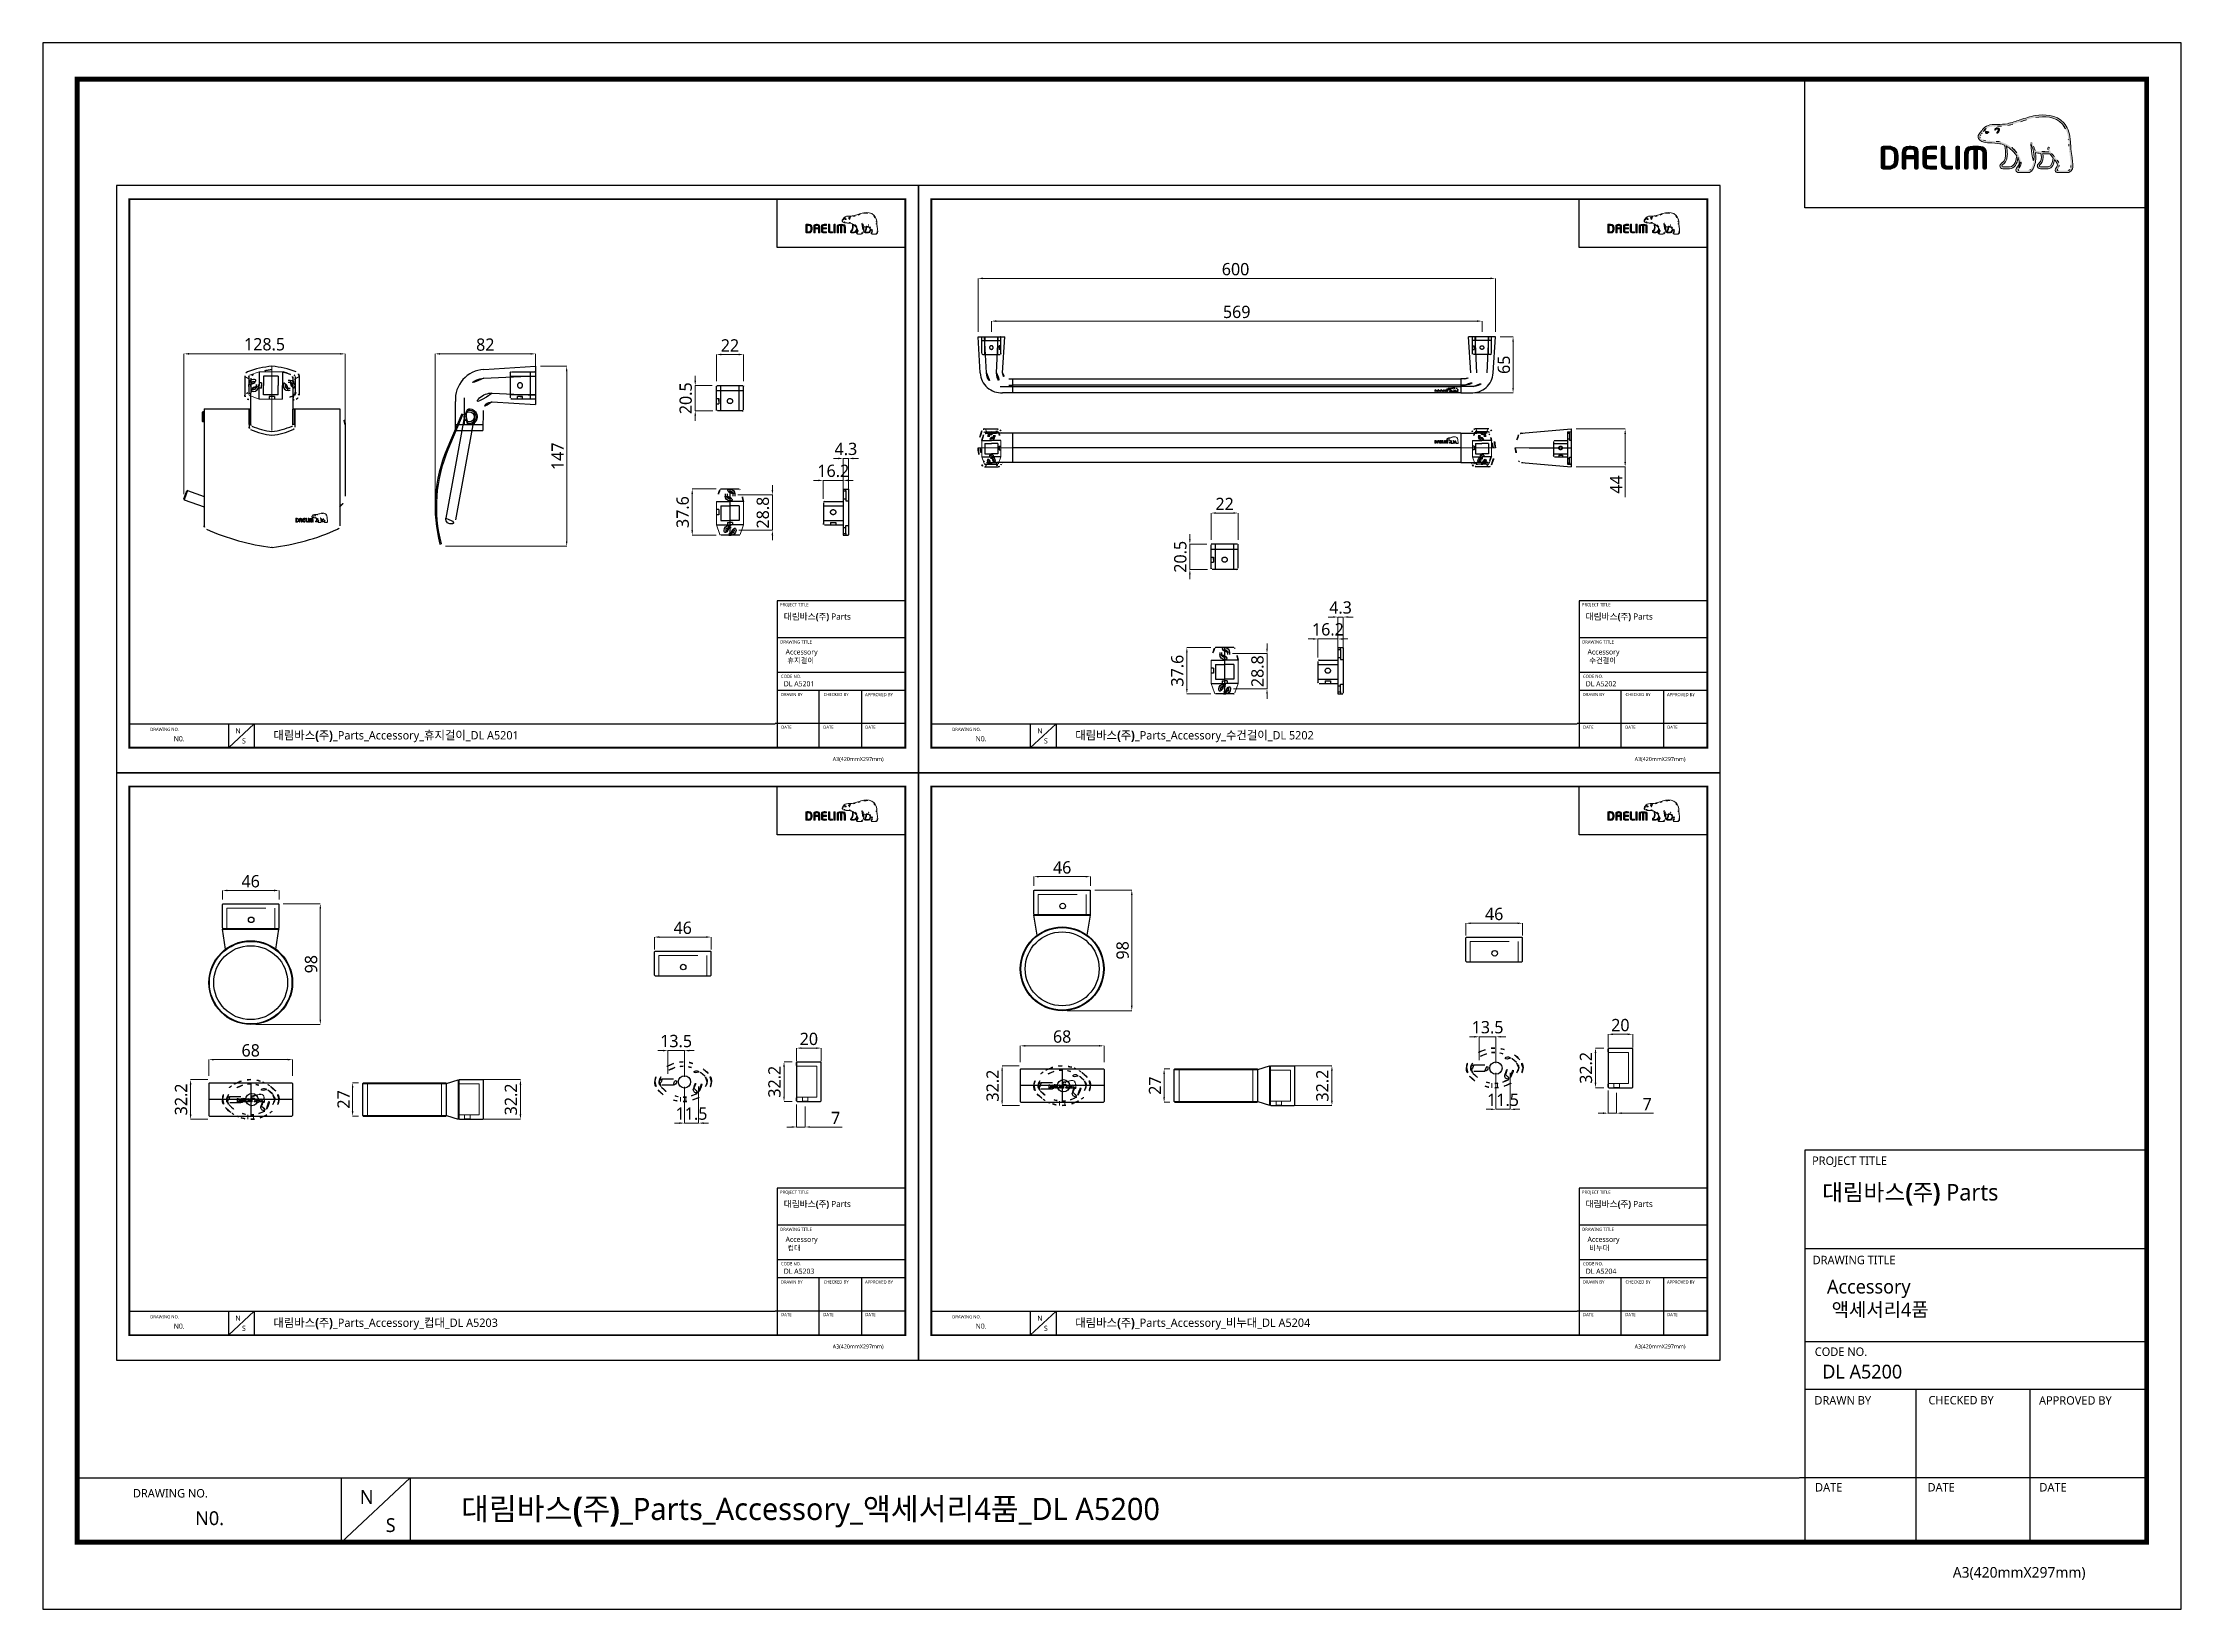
# Model space of a CAD drawing. Extents: x 16296677952 to 16296679688, y -37409618576 to -37409617304.
import ezdxf

# ---------------------------------------------------------------- set-up
doc = ezdxf.new("R2010")
doc.units = 0
doc.header["$LTSCALE"] = 10
doc.header["$MEASUREMENT"] = 0
doc.header["$PDMODE"] = 3
doc.header["$PDSIZE"] = -10
doc.linetypes.add('HIDDEN2', pattern=[4.7625, 3.175, -1.5875])
doc.linetypes.add('HIDDENX2', pattern=[0.75, 0.5, -0.25])
doc.layers.get('0').update_dxf_attribs({"linetype": 'CONTINUOUS'})
doc.layers.get('DEFPOINTS').update_dxf_attribs({"linetype": 'CONTINUOUS'})
for name, color, linetype in [('BODY', 7, 'CONTINUOUS'), ('C', 1, 'CONTINUOUS'), ('Default', 7, 'CONTINUOUS')]:
    doc.layers.add(name, color=color, linetype=linetype)
doc.layers.add('레이어 1', color=7, linetype='CONTINUOUS', lineweight=0)
doc.styles.add('Daelim Dimension', font='')
doc.styles.get('Daelim Dimension').set_extended_font_data('NanumGothic')
doc.dimstyles.new('DEFAULT', dxfattribs={"dimscale": 2, "dimtxt": 2, "dimasz": 2, "dimexe": 0, "dimexo": 2, "dimgap": 1, "dimtad": 1, "dimdec": 1, "dimzin": 9, "dimdsep": 46, "dimtxsty": 'Daelim Dimension', "dimcen": 0.5, "dimclrd": 252, "dimclre": 252, "dimclrt": 3, "dimadec": 1, "dimazin": 0, "dimtfac": 1, "dimtdec": 1, "dimtix": 1, "dimtmove": 0, "dimatfit": 3, "dimfxl": 1, "dimtolj": 1, "dimtzin": 1, "dimlwd": 9, "dimlwe": 9, "dimarcsym": 0})

msp = doc.modelspace()

# ---------------------------------------------------------------- texts
at = {"color": 5, "ltscale": 40, "style": 'Daelim Dimension'}
for s, height, p in [('PROJECT TITLE', 2.56901127, (16296678550.93598, -37409617761.544731)), ('PROJECT TITLE', 2.56901127, (16296679201.93598, -37409617761.544731)), ('DRAWING TITLE', 2.56901127, (16296678551.100679, -37409617791.780617)), ('DRAWING TITLE', 2.56901127, (16296679202.100679, -37409617791.780617)), ('CODE NO.', 2.5690113, (16296678551.744921, -37409617819.702599)), ('CODE NO.', 2.5690113, (16296679202.744921, -37409617819.702599)), ('DRAWN BY', 2.5690113, (16296678551.64418, -37409617834.510986)), ('CHECKED BY', 2.5690113, (16296678586.354349, -37409617834.465431)), ('APPROVED BY', 2.56901127, (16296678620.01774, -37409617834.548424)), ('DRAWN BY', 2.5690113, (16296679202.64418, -37409617834.510986)), ('CHECKED BY', 2.5690113, (16296679237.354349, -37409617834.465431)), ('APPROVED BY', 2.56901127, (16296679271.01774, -37409617834.548424)), ('DRAWING NO.', 2.56901127, (16296678039.7493, -37409617862.809334)), ('DATE', 2.5690113, (16296678551.844839, -37409617860.988991)), ('DATE', 2.5690113, (16296678586.081169, -37409617860.988991)), ('DATE', 2.5690113, (16296678620.13588, -37409617860.988991)), ('DRAWING NO.', 2.56901127, (16296678690.7493, -37409617862.809334)), ('DATE', 2.5690113, (16296679202.844839, -37409617860.988991)), ('DATE', 2.5690113, (16296679237.081169, -37409617860.988991)), ('DATE', 2.5690113, (16296679271.13587, -37409617860.988991)), ('A3(420mmX297mm)', 3.24237133, (16296678593.761459, -37409617887.232529)), ('A3(420mmX297mm)', 3.24237133, (16296679244.761459, -37409617887.232529)), ('PROJECT TITLE', 6.85069672, (16296679388.815519, -37409618215.175827)), ('PROJECT TITLE', 2.56901127, (16296678550.93598, -37409618238.544731)), ('PROJECT TITLE', 2.56901127, (16296679201.93598, -37409618238.544731)), ('DRAWING TITLE', 2.56901127, (16296678551.100679, -37409618268.780617)), ('DRAWING TITLE', 2.56901127, (16296679202.100679, -37409618268.780617)), ('CODE NO.', 2.5690113, (16296678551.744921, -37409618296.702599)), ('CODE NO.', 2.5690113, (16296679202.744921, -37409618296.702599)), ('DRAWING TITLE', 6.85069672, (16296679389.25474, -37409618295.804863)), ('DRAWN BY', 2.5690113, (16296678551.64418, -37409618311.510986)), ('CHECKED BY', 2.5690113, (16296678586.354349, -37409618311.465431)), ('APPROVED BY', 2.56901127, (16296678620.01774, -37409618311.548424)), ('DRAWN BY', 2.5690113, (16296679202.64418, -37409618311.510986)), ('CHECKED BY', 2.5690113, (16296679237.354349, -37409618311.465431)), ('APPROVED BY', 2.56901127, (16296679271.01774, -37409618311.548424)), ('DRAWING NO.', 2.56901127, (16296678039.7493, -37409618339.809334)), ('DATE', 2.5690113, (16296678551.844839, -37409618337.988991)), ('DATE', 2.5690113, (16296678586.081169, -37409618337.988991)), ('DATE', 2.5690113, (16296678620.13588, -37409618337.988991)), ('DRAWING NO.', 2.56901127, (16296678690.7493, -37409618339.809334)), ('DATE', 2.5690113, (16296679202.844839, -37409618337.988991)), ('DATE', 2.5690113, (16296679237.081169, -37409618337.988991)), ('DATE', 2.5690113, (16296679271.13588, -37409618337.988991)), ('A3(420mmX297mm)', 3.24237133, (16296678593.761459, -37409618364.232529)), ('A3(420mmX297mm)', 3.24237133, (16296679244.761459, -37409618364.232529)), ('CODE NO.', 6.8506967, (16296679390.972719, -37409618370.263481)), ('DRAWN BY', 6.8506967, (16296679390.704069, -37409618409.752533)), ('CHECKED BY', 6.8506967, (16296679483.26453, -37409618409.631027)), ('APPROVED BY', 6.85069672, (16296679573.033569, -37409618409.852318)), ('DRAWING NO.', 6.85069672, (16296678025.651051, -37409618485.214783)), ('DATE', 6.8506967, (16296679391.239161, -37409618480.360527)), ('DATE', 6.8506967, (16296679482.536039, -37409618480.360527)), ('DATE', 6.8506967, (16296679573.348591, -37409618480.360527)), ('A3(420mmX297mm)', 8.64632354, (16296679503.016809, -37409618550.343277))]:
    msp.add_text(s, height=height, dxfattribs=at).set_placement(p)
at = {"attachment_point": 1, "style": 'Daelim Dimension'}
for s, insert, char_height, width in [('{\\fPretendard Variable SemiBold|b0|i0|c129|p2;\\C7;대림바스(주)} Parts', (16296678553.99169, -37409617767.346558), 5.03600079, 80.93992813), ('{\\fPretendard Variable SemiBold|b0|i0|c129|p2;\\C7;대림바스(주)} Parts', (16296679204.99169, -37409617767.34655), 5.03600079, 80.93992813), (' Accessory\\P  휴지걸이', (16296678554.036119, -37409617796.492996), 4.2041236, 70.7511006), (' Accessory\\P  수건걸이', (16296679205.036119, -37409617796.492996), 4.2041236, 70.7511006), ('DL A5201', (16296678554.036119, -37409617822.384407), 4.2041236, 70.7511006), ('DL A5202', (16296679205.036119, -37409617822.384407), 4.2041236, 70.7511006), ('N0.', (16296678058.719681, -37409617867.011093), 4.2041236, 26.37394471), ('N', (16296678108.837271, -37409617860.552361), 4.204124, 5.86731056), ('S', (16296678114.24342, -37409617868.729881), 4.204124, 5.86731056), ('N0.', (16296678709.719681, -37409617867.011093), 4.2041236, 26.37394471), ('N', (16296678759.837271, -37409617860.552361), 4.204124, 5.86731056), ('S', (16296678765.24341, -37409617868.729881), 4.204124, 5.86731056), ('{\\fPretendard Variable SemiBold|b0|i0|c129|p2;\\C7;대림바스(주)} Parts', (16296679396.96409, -37409618230.647362), 13.42933544, 215.83980835), ('{\\fPretendard Variable SemiBold|b0|i0|c129|p2;\\C7;대림바스(주)} Parts', (16296678553.99169, -37409618244.346558), 5.03600079, 80.93992813), ('{\\fPretendard Variable SemiBold|b0|i0|c129|p2;\\C7;대림바스(주)} Parts', (16296679204.99169, -37409618244.346558), 5.03600079, 80.93992813), (' Accessory\\P  컵대', (16296678554.036119, -37409618273.492996), 4.2041236, 70.7511006), (' Accessory\\P  비누대', (16296679205.036119, -37409618273.492996), 4.2041236, 70.7511006), ('DL A5203', (16296678554.036119, -37409618299.384407), 4.2041236, 70.7511006), ('DL A5204', (16296679205.036119, -37409618299.384407), 4.2041236, 70.7511006), (' Accessory\\P  액세서리4품', (16296679397.08259, -37409618308.371208), 11.2109962, 188.66960159), ('N', (16296678108.837271, -37409618337.552361), 4.204124, 5.86731056), ('N', (16296678759.837271, -37409618337.552361), 4.204124, 5.86731056), ('N0.', (16296678058.719681, -37409618344.011093), 4.2041236, 26.37394471), ('S', (16296678114.24342, -37409618345.729881), 4.204124, 5.86731056), ('N0.', (16296678709.719681, -37409618344.011093), 4.2041236, 26.37394471), ('S', (16296678765.24342, -37409618345.729881), 4.204124, 5.86731056), ('DL A5200', (16296679397.08259, -37409618377.41497), 11.2109962, 188.66960159), ('N', (16296678209.885651, -37409618479.196159), 11.210996, 15.6461615), ('N0.', (16296678076.238741, -37409618496.419434), 11.2109962, 70.33051922), ('S', (16296678230.922409, -37409618502.04702), 11.210996, 15.6461615)]:
    msp.add_mtext(s, dxfattribs=dict(at, insert=insert, char_height=char_height, width=width))
at = {"color": 2, "attachment_point": 1, "style": 'Daelim Dimension'}
for s, insert, char_height, width in [('{\\fPretendard Variable SemiBold|b0|i0|c129|p2;대림바스(주)}_Parts_Accessory_{\\fGulim|b0|i0|c129|p50;휴지걸이}_DL A5201', (16296678139.648661, -37409617862.920769), 6.75662715, 260.66283526), ('{\\fPretendard Variable SemiBold|b0|i0|c129|p2;대림바스(주)}_Parts_Accessory_{\\fGulim|b0|i0|c129|p50;수건걸이}_DL 5202', (16296678790.648649, -37409617862.920769), 6.75662715, 260.66283526), ('{\\fPretendard Variable SemiBold|b0|i0|c129|p2;대림바스(주)}_Parts_Accessory_{\\fGulim|b0|i0|c129|p50;컵대}_DL A5203', (16296678139.648661, -37409618339.920769), 6.75662715, 260.66283526), ('{\\fPretendard Variable SemiBold|b0|i0|c129|p2;대림바스(주)}_Parts_Accessory_{\\fGulim|b0|i0|c129|p50;비누대}_DL A5204', (16296678790.648661, -37409618339.920769), 6.75662715, 260.66283526), ('{\\fPretendard Variable SemiBold|b0|i0|c129|p2;대림바스(주)}_Parts_Accessory_{\\fGulim|b0|i0|c129|p50;액세서리}4{\\fGulim|b0|i0|c129|p50;품}_DL A5200', (16296678292.049339, -37409618485.511917), 18.0176724, 729.2543326)]:
    msp.add_mtext(s, dxfattribs=dict(at, insert=insert, char_height=char_height, width=width))

# ---------------------------------------------------------------- blocks, each defined once
blk = doc.blocks.new('*D2')
at = {"color": 5, "lineweight": 9, "transparency": 16777216}
for p, q in [((16296678356.457001, -37409617566.693626), (16296678377.779711, -37409617566.693626)), ((16296678377.779711, -37409617570.693626), (16296678377.779711, -37409617708.763458)), ((16296678279.32159, -37409617712.763458), (16296678377.779711, -37409617712.763458))]:
    blk.add_line(p, q, dxfattribs=at)
at = {"color": 5, "transparency": 16777216}
for points in [[(16296678377.113041, -37409617570.693626), (16296678378.446381, -37409617570.693626), (16296678377.779711, -37409617566.693626)], [(16296678377.113041, -37409617708.763458), (16296678378.446381, -37409617708.763458), (16296678377.779711, -37409617712.763458)]]:
    blk.add_solid(points, dxfattribs=at)
at = {"layer": 'DEFPOINTS', "color": 0, "transparency": 16777216}
for p in [(16296678352.457001, -37409617566.693626), (16296678275.32159, -37409617712.763458), (16296678377.779711, -37409617712.763458)]:
    blk.add_point(p, dxfattribs=at)
at = {"color": 7, "lineweight": 5, "transparency": 16777216, "insert": (16296678370.44352, -37409617639.728554), "char_height": 10, "attachment_point": 5, "rotation": 90, "style": 'Daelim Dimension'}
blk.add_mtext('\\A1;147', dxfattribs=at)
blk = doc.blocks.new('*D3')
at = {"color": 5, "lineweight": 9, "transparency": 16777216}
for p, q in [((16296678270.97929, -37409617676.774437), (16296678270.97929, -37409617556.57048)), ((16296678274.97929, -37409617556.57048), (16296678348.457001, -37409617556.57048)), ((16296678352.457001, -37409617593.693626), (16296678352.457001, -37409617556.57048))]:
    blk.add_line(p, q, dxfattribs=at)
at = {"color": 5, "transparency": 16777216}
for points in [[(16296678274.97929, -37409617555.903816), (16296678274.97929, -37409617557.237137), (16296678270.97929, -37409617556.57048)], [(16296678348.457001, -37409617555.903816), (16296678348.457001, -37409617557.237137), (16296678352.457001, -37409617556.57048)]]:
    blk.add_solid(points, dxfattribs=at)
at = {"layer": 'DEFPOINTS', "color": 0, "transparency": 16777216}
for p in [(16296678352.457001, -37409617556.57048), (16296678352.457001, -37409617597.693626), (16296678270.97929, -37409617680.774437)]:
    blk.add_point(p, dxfattribs=at)
at = {"color": 7, "lineweight": 5, "transparency": 16777216, "insert": (16296678311.71814, -37409617549.126991), "char_height": 10, "attachment_point": 5, "style": 'Daelim Dimension'}
blk.add_mtext('\\A1;82', dxfattribs=at)
blk = doc.blocks.new('*D4')
at = {"color": 5, "lineweight": 9, "transparency": 16777216}
for p, q in [((16296678067.06463, -37409617670.39003), (16296678067.06463, -37409617556.57048)), ((16296678071.06463, -37409617556.57048), (16296678193.92602, -37409617556.57048)), ((16296678197.92602, -37409617670.39003), (16296678197.92602, -37409617556.57048))]:
    blk.add_line(p, q, dxfattribs=at)
at = {"color": 5, "transparency": 16777216}
for points in [[(16296678071.06463, -37409617555.90382), (16296678071.06463, -37409617557.23714), (16296678067.06463, -37409617556.57048)], [(16296678193.92602, -37409617555.90382), (16296678193.92602, -37409617557.23714), (16296678197.92602, -37409617556.57048)]]:
    blk.add_solid(points, dxfattribs=at)
at = {"layer": 'DEFPOINTS', "color": 0, "transparency": 16777216}
for p in [(16296678197.92602, -37409617556.57048), (16296678067.06463, -37409617674.39003), (16296678197.92602, -37409617674.39003)]:
    blk.add_point(p, dxfattribs=at)
at = {"color": 7, "lineweight": 5, "transparency": 16777216, "insert": (16296678132.49532, -37409617548.86948), "char_height": 10, "attachment_point": 5, "style": 'Daelim Dimension'}
blk.add_mtext('\\A1;128.5', dxfattribs=at)
blk = doc.blocks.new('1111')
at = {"color": 1, "linetype": 'ByBlock', "lineweight": -3}
for p, q in [((825.7, 4687.6), (811, 4687.6)), ((825.7, 4650), (811, 4650))]:
    blk.add_line(p, q, dxfattribs=at)
at = {"color": 1, "lineweight": -3}
for p, q in [((807.3, 4677.4), (818.3, 4677.4)), ((829.3, 4677.4), (818.3, 4677.4)), ((807.3, 4658.5), (818.3, 4658.5)), ((829.3, 4658.5), (818.3, 4658.5))]:
    blk.add_line(p, q, dxfattribs=at)
at = {"color": 1, "lineweight": 5}
for p, q in [((807.3, 4677.4), (807.3, 4658.5)), ((829.3, 4677.4), (829.3, 4658.5)), ((810.1, 4650.7), (807.3, 4658.5)), ((826.6, 4650.7), (829.3, 4658.5))]:
    blk.add_line(p, q, dxfattribs=at)
at = {"color": 1, "linetype": 'HIDDENX2', "lineweight": -3}
for p, q in [((809.3, 4670.9), (807.3, 4670.9)), ((809.3, 4670.9), (809.3, 4666.7)), ((809.3, 4666.7), (807.3, 4666.7)), ((816.2, 4660.5), (818.3, 4660.5)), ((820.4, 4660.5), (818.3, 4660.5))]:
    blk.add_line(p, q, dxfattribs=at)
at = {"color": 1}
for p, q in [((810.8, 4673.9), (818.3, 4673.9)), ((810.8, 4673.9), (810.8, 4662)), ((825.8, 4673.9), (818.3, 4673.9)), ((825.8, 4673.9), (825.8, 4662)), ((810.8, 4662), (818.3, 4662)), ((825.8, 4662), (818.3, 4662))]:
    blk.add_line(p, q, dxfattribs=at)
at = {"color": 1, "linetype": 'ByBlock', "lineweight": -3}
for centre, radius, start, end in [((811, 4686.6), 1, 90, 159.8835), ((825.7, 4686.6), 1, 20.1165, 90), ((875.8, 4662.9), 70, 159.8835, 168.016), ((760.8, 4662.9), 70, 11.984, 20.1165), ((811, 4651), 1, 200.1165, 270), ((825.7, 4651), 1, 270, 339.8835)]:
    blk.add_arc(centre, radius, start, end, dxfattribs=at)
at = {"layer": 'BODY', "color": 1, "linetype": 'HIDDENX2', "lineweight": -3, "ltscale": 0.7}
for p, q in [((814.3, 4683.6), (814.3, 4681.9)), ((822.3, 4683.6), (822.3, 4681.9)), ((817.5, 4650), (819.2, 4650))]:
    blk.add_line(p, q, dxfattribs=at)
at = {"layer": 'BODY', "color": 1, "lineweight": -3, "ltscale": 0.7}
for p, q in [((815.9, 4683.6), (815.9, 4681.9)), ((820.7, 4683.6), (820.7, 4681.9)), ((817.5, 4658), (819.2, 4658)), ((817.5, 4656.4), (819.2, 4656.4)), ((817.5, 4651.6), (819.2, 4651.6))]:
    blk.add_line(p, q, dxfattribs=at)
for centre, radius, start, end in [((818.3, 4683.6), 4, 0, 180), ((818.3, 4681.9), 4, 180, 0), ((818.3, 4683.6), 2.4, 0, 180), ((818.3, 4681.9), 2.4, 180, 0), ((817.5, 4654), 4, 90, 270), ((817.5, 4654), 2.4, 90, 270), ((819.2, 4654), 4, 270, 90), ((819.2, 4654), 2.4, 270, 90)]:
    blk.add_arc(centre, radius, start, end, dxfattribs=at)
at = {"layer": 'C', "color": 1, "linetype": 'HIDDENX2', "lineweight": -3, "ltscale": 0.7}
for p, q in [((816.2, 4660.5), (816.2, 4658.5)), ((820.4, 4660.5), (820.4, 4658.5))]:
    blk.add_line(p, q, dxfattribs=at)
blk = doc.blocks.new('121445')
at = {"color": 1, "lineweight": -3}
for p, q in [((807.3, 4752), (807.3, 4771)), ((811, 4767.2), (811, 4771.5)), ((825.7, 4767.2), (825.7, 4771.5)), ((829.3, 4752), (829.3, 4771))]:
    blk.add_line(p, q, dxfattribs=at)
at = {"color": 1, "linetype": 'ByBlock', "lineweight": -3}
for p, q in [((829.3, 4767.2), (807.3, 4767.2)), ((828.8, 4771.5), (807.8, 4771.5)), ((828.3, 4751), (808.3, 4751))]:
    blk.add_line(p, q, dxfattribs=at)
at = {"color": 1, "linetype": 'HIDDENX2', "lineweight": -3}
for p, q in [((807.3, 4761.1), (809.3, 4761.1)), ((807.3, 4756.9), (809.3, 4756.9)), ((809.3, 4759), (809.3, 4761.1)), ((809.3, 4761.1), (809.3, 4756.9)), ((809.3, 4756.3), (809.3, 4756.3))]:
    blk.add_line(p, q, dxfattribs=at)
blk.add_circle((818.3, 4759), 2.1, dxfattribs=at)
at = {"color": 1, "lineweight": -3}
for centre, radius, start, end in [((807.8, 4771), 0.5, 90, 180), ((828.8, 4771), 0.5, 0, 90), ((808.3, 4752), 1, 180, 270), ((828.3, 4752), 1, 270, 0)]:
    blk.add_arc(centre, radius, start, end, dxfattribs=at)
at = {"layer": 'Default', "color": 1, "linetype": 'HIDDENX2'}
for p, q in [((810.8, 4751), (810.8, 4767.2)), ((825.8, 4751), (825.8, 4767.2))]:
    blk.add_line(p, q, dxfattribs=at)
blk = doc.blocks.new('*D6')
at = {"layer": 'Default', "color": 5, "lineweight": 9, "transparency": 16777216}
for p, q in [((16296678598.31245, -37409617641.51884), (16296678594.31245, -37409617641.51884)), ((16296678602.31245, -37409617667.4763), (16296678602.31245, -37409617641.51884)), ((16296678606.61246, -37409617641.51884), (16296678602.31245, -37409617641.51884)), ((16296678606.61246, -37409617667.4763), (16296678606.61246, -37409617641.51884)), ((16296678610.61246, -37409617641.51884), (16296678614.61246, -37409617641.51884))]:
    blk.add_line(p, q, dxfattribs=at)
at = {"layer": 'Default', "color": 5, "transparency": 16777216}
for points in [[(16296678598.31245, -37409617640.85218), (16296678598.31245, -37409617642.18551), (16296678602.31245, -37409617641.51884)], [(16296678610.61246, -37409617640.85218), (16296678610.61246, -37409617642.18551), (16296678606.61246, -37409617641.51884)]]:
    blk.add_solid(points, dxfattribs=at)
at = {"layer": 'DEFPOINTS', "color": 0, "transparency": 16777216}
for p in [(16296678602.31245, -37409617641.51884), (16296678602.31245, -37409617671.4763), (16296678606.61246, -37409617671.4763)]:
    blk.add_point(p, dxfattribs=at)
at = {"layer": 'Default', "color": 7, "transparency": 16777216, "insert": (16296678604.46246, -37409617633.81784), "char_height": 10, "attachment_point": 5, "style": 'Daelim Dimension'}
blk.add_mtext('\\A1;4.3', dxfattribs=at)
blk = doc.blocks.new('*D7')
at = {"layer": 'Default', "color": 5, "lineweight": 9, "transparency": 16777216}
for p, q in [((16296678499.345329, -37409617578.888893), (16296678499.345329, -37409617557.101021)), ((16296678517.38533, -37409617557.101021), (16296678503.345329, -37409617557.101021)), ((16296678521.38533, -37409617578.888893), (16296678521.38533, -37409617557.101021))]:
    blk.add_line(p, q, dxfattribs=at)
at = {"layer": 'Default', "color": 5, "transparency": 16777216}
for points in [[(16296678503.345329, -37409617556.434357), (16296678503.345329, -37409617557.767677), (16296678499.345329, -37409617557.101021)], [(16296678517.38533, -37409617556.434357), (16296678517.38533, -37409617557.767677), (16296678521.38533, -37409617557.101021)]]:
    blk.add_solid(points, dxfattribs=at)
at = {"layer": 'DEFPOINTS', "color": 0, "transparency": 16777216}
for p in [(16296678499.345329, -37409617557.101021), (16296678499.345329, -37409617582.888893), (16296678521.38533, -37409617582.888893)]:
    blk.add_point(p, dxfattribs=at)
at = {"layer": 'Default', "color": 7, "transparency": 16777216, "insert": (16296678510.36533, -37409617549.707603), "char_height": 10, "attachment_point": 5, "style": 'Daelim Dimension'}
blk.add_mtext('\\A1;22', dxfattribs=at)
blk = doc.blocks.new('*D8')
at = {"layer": 'Default', "color": 5, "lineweight": 9, "transparency": 16777216}
for p, q in [((16296678482.14749, -37409617578.388893), (16296678482.14749, -37409617574.388893)), ((16296678495.845329, -37409617582.388893), (16296678482.14749, -37409617582.388893)), ((16296678482.14749, -37409617582.388893), (16296678482.14749, -37409617602.888893)), ((16296678496.345329, -37409617602.888893), (16296678482.14749, -37409617602.888893)), ((16296678482.14749, -37409617606.888893), (16296678482.14749, -37409617610.888893))]:
    blk.add_line(p, q, dxfattribs=at)
at = {"layer": 'Default', "color": 5, "transparency": 16777216}
for points in [[(16296678481.48082, -37409617578.388893), (16296678482.81415, -37409617578.388893), (16296678482.14749, -37409617582.388893)], [(16296678481.48082, -37409617606.888893), (16296678482.81415, -37409617606.888893), (16296678482.14749, -37409617602.888893)]]:
    blk.add_solid(points, dxfattribs=at)
at = {"layer": 'DEFPOINTS', "color": 0, "transparency": 16777216}
for p in [(16296678499.845329, -37409617582.388893), (16296678482.14749, -37409617602.888893), (16296678500.345329, -37409617602.888893)]:
    blk.add_point(p, dxfattribs=at)
at = {"layer": 'Default', "color": 7, "transparency": 16777216, "insert": (16296678474.446489, -37409617592.638893), "char_height": 10, "attachment_point": 5, "rotation": 90, "style": 'Daelim Dimension'}
blk.add_mtext('\\A1;20.5', dxfattribs=at)
blk = doc.blocks.new('*D9')
at = {"layer": 'Default', "color": 5, "lineweight": 9, "transparency": 16777216}
for p, q in [((16296678499.034889, -37409617666.282593), (16296678479.69832, -37409617666.282593)), ((16296678479.69832, -37409617670.282593), (16296678479.69832, -37409617699.882591)), ((16296678499.034889, -37409617703.882591), (16296678479.69832, -37409617703.882591))]:
    blk.add_line(p, q, dxfattribs=at)
at = {"layer": 'Default', "color": 5, "transparency": 16777216}
for points in [[(16296678479.031651, -37409617670.282593), (16296678480.36499, -37409617670.282593), (16296678479.69832, -37409617666.282593)], [(16296678479.031651, -37409617699.882591), (16296678480.36499, -37409617699.882591), (16296678479.69832, -37409617703.882591)]]:
    blk.add_solid(points, dxfattribs=at)
at = {"layer": 'DEFPOINTS', "color": 0, "transparency": 16777216}
for p in [(16296678503.034889, -37409617666.282593), (16296678479.69832, -37409617703.882591), (16296678503.034889, -37409617703.882591)]:
    blk.add_point(p, dxfattribs=at)
at = {"layer": 'Default', "color": 7, "transparency": 16777216, "insert": (16296678471.99732, -37409617685.082603), "char_height": 10, "attachment_point": 5, "rotation": 90, "style": 'Daelim Dimension'}
blk.add_mtext('\\A1;37.6', dxfattribs=at)
blk = doc.blocks.new('*D10')
at = {"layer": 'Default', "color": 5, "lineweight": 9, "transparency": 16777216}
for p, q in [((16296678516.76533, -37409617671.13259), (16296678544.7932, -37409617671.13259)), ((16296678544.7932, -37409617667.13259), (16296678544.7932, -37409617663.13259)), ((16296678544.7932, -37409617671.13259), (16296678544.7932, -37409617699.88259)), ((16296678517.61533, -37409617699.88259), (16296678544.7932, -37409617699.88259)), ((16296678544.7932, -37409617703.88259), (16296678544.7932, -37409617707.88259))]:
    blk.add_line(p, q, dxfattribs=at)
at = {"layer": 'Default', "color": 5, "transparency": 16777216}
for points in [[(16296678544.12654, -37409617667.13259), (16296678545.45987, -37409617667.13259), (16296678544.7932, -37409617671.13259)], [(16296678544.12654, -37409617703.88259), (16296678545.45987, -37409617703.88259), (16296678544.7932, -37409617699.88259)]]:
    blk.add_solid(points, dxfattribs=at)
at = {"layer": 'DEFPOINTS', "color": 0, "transparency": 16777216}
for p in [(16296678512.76533, -37409617671.13259), (16296678513.61533, -37409617699.88259), (16296678544.7932, -37409617699.88259)]:
    blk.add_point(p, dxfattribs=at)
at = {"layer": 'Default', "color": 7, "transparency": 16777216, "insert": (16296678537.09221, -37409617685.50759), "char_height": 10, "attachment_point": 5, "rotation": 90, "style": 'Daelim Dimension'}
blk.add_mtext('\\A1;28.8', dxfattribs=at)
blk = doc.blocks.new('*D11')
at = {"layer": 'Default', "color": 5, "lineweight": 9, "transparency": 16777216}
for p, q in [((16296678582.112459, -37409617659.351311), (16296678578.112459, -37409617659.351311)), ((16296678586.112459, -37409617674.30275), (16296678586.112459, -37409617659.351311)), ((16296678602.31245, -37409617659.351311), (16296678586.112459, -37409617659.351311)), ((16296678602.31245, -37409617672.48259), (16296678602.31245, -37409617659.351311)), ((16296678606.31245, -37409617659.351311), (16296678610.31245, -37409617659.351311))]:
    blk.add_line(p, q, dxfattribs=at)
at = {"layer": 'Default', "color": 5, "transparency": 16777216}
for points in [[(16296678582.112459, -37409617658.684647), (16296678582.112459, -37409617660.017967), (16296678586.112459, -37409617659.351311)], [(16296678606.31245, -37409617658.684647), (16296678606.31245, -37409617660.017967), (16296678602.31245, -37409617659.351311)]]:
    blk.add_solid(points, dxfattribs=at)
at = {"layer": 'DEFPOINTS', "color": 0, "transparency": 16777216}
for p in [(16296678586.112459, -37409617659.351311), (16296678586.112459, -37409617678.30275), (16296678602.31245, -37409617676.48259)]:
    blk.add_point(p, dxfattribs=at)
at = {"layer": 'Default', "color": 7, "transparency": 16777216, "insert": (16296678594.21246, -37409617651.650307), "char_height": 10, "attachment_point": 5, "style": 'Daelim Dimension'}
blk.add_mtext('\\A1;16.2', dxfattribs=at)
blk = doc.blocks.new('12121')
at = {"color": 1, "linetype": 'ByBlock', "lineweight": -3}
for p, q in [((910.3, 4687.6), (910.3, 4650)), ((910.3, 4687.6), (914.1, 4687.6)), ((894.1, 4676.4), (894.1, 4659.5)), ((895.1, 4677.4), (910.3, 4677.4)), ((914.6, 4687.1), (914.6, 4650.5)), ((895.1, 4658.5), (910.3, 4658.5)), ((910.3, 4650), (914.1, 4650)), ((910.3, 4650), (914.1, 4650)), ((910.3, 4650), (914.1, 4650))]:
    blk.add_line(p, q, dxfattribs=at)
at = {"color": 1, "linetype": 'HIDDENX2', "lineweight": -3}
for p, q in [((900, 4660.5), (904.2, 4660.5)), ((900, 4660.5), (900, 4658.5)), ((904.2, 4660.5), (904.2, 4658.5))]:
    blk.add_line(p, q, dxfattribs=at)
blk.add_circle((902.1, 4668.8), 2.1, dxfattribs=at)
at = {"color": 1, "linetype": 'ByBlock', "lineweight": -3}
for centre, radius, start, end in [((914.1, 4687.1), 0.5, 0, 90), ((895.1, 4676.4), 1, 90, 180), ((895.1, 4659.5), 1, 180, 270), ((914.1, 4650.5), 0.5, 270, 0)]:
    blk.add_arc(centre, radius, start, end, dxfattribs=at)
at = {"layer": 'Default', "color": 1, "linetype": 'HIDDENX2'}
for p, q in [((912.3, 4686), (912.3, 4687.6)), ((894.1, 4673.9), (910.3, 4673.9)), ((910.3, 4686), (912.3, 4686)), ((910.3, 4679.5), (912.3, 4679.5)), ((912.3, 4686), (912.3, 4677.9)), ((912.3, 4677.9), (914.6, 4677.9)), ((894.1, 4662), (910.3, 4662)), ((910.3, 4656.4), (912.3, 4656.4)), ((912.3, 4651.6), (912.3, 4658)), ((912.3, 4658), (914.6, 4658)), ((910.3, 4651.6), (912.3, 4651.6)), ((912.3, 4651.6), (912.3, 4650))]:
    blk.add_line(p, q, dxfattribs=at)
blk = doc.blocks.new('*D12')
at = {"color": 5, "lineweight": 9, "transparency": 16777216}
for p, q in [((16296678711.701241, -37409617538.692871), (16296678711.701241, -37409617495.312973)), ((16296678715.701241, -37409617495.312973), (16296679127.701241, -37409617495.312973)), ((16296679131.701241, -37409617538.692871), (16296679131.701241, -37409617495.312973))]:
    blk.add_line(p, q, dxfattribs=at)
at = {"color": 5, "transparency": 16777216}
for points in [[(16296678715.701241, -37409617494.646301), (16296678715.701241, -37409617495.97963), (16296678711.701241, -37409617495.312973)], [(16296679127.701241, -37409617494.646301), (16296679127.701241, -37409617495.97963), (16296679131.701241, -37409617495.312973)]]:
    blk.add_solid(points, dxfattribs=at)
at = {"layer": 'DEFPOINTS', "color": 0, "transparency": 16777216}
for p in [(16296679131.701241, -37409617495.312973), (16296678711.701241, -37409617542.692871), (16296679131.701241, -37409617542.692871)]:
    blk.add_point(p, dxfattribs=at)
at = {"color": 7, "lineweight": 5, "transparency": 16777216, "insert": (16296678920.784281, -37409617487.869476), "char_height": 10, "attachment_point": 5, "style": 'Daelim Dimension'}
blk.add_mtext('\\A1;600', dxfattribs=at)
blk = doc.blocks.new('*D13')
at = {"color": 5, "lineweight": 9, "transparency": 16777216}
for p, q in [((16296678722.551241, -37409617538.692871), (16296678722.551241, -37409617530.008827)), ((16296678726.551241, -37409617530.008827), (16296679116.85124, -37409617530.008827)), ((16296679120.85124, -37409617538.692871), (16296679120.85124, -37409617530.008827))]:
    blk.add_line(p, q, dxfattribs=at)
at = {"color": 5, "transparency": 16777216}
for points in [[(16296678726.551241, -37409617529.342171), (16296678726.551241, -37409617530.675499), (16296678722.551241, -37409617530.008827)], [(16296679116.85124, -37409617529.342171), (16296679116.85124, -37409617530.675499), (16296679120.85124, -37409617530.008827)]]:
    blk.add_solid(points, dxfattribs=at)
at = {"layer": 'DEFPOINTS', "color": 0, "transparency": 16777216}
for p in [(16296679120.85124, -37409617530.008827), (16296678722.551241, -37409617542.692871), (16296679120.85124, -37409617542.692871)]:
    blk.add_point(p, dxfattribs=at)
at = {"color": 7, "lineweight": 5, "transparency": 16777216, "insert": (16296678921.701241, -37409617522.565353), "char_height": 10, "attachment_point": 5, "style": 'Daelim Dimension'}
blk.add_mtext('\\A1;569', dxfattribs=at)
blk = doc.blocks.new('*D14')
at = {"color": 5, "lineweight": 9, "transparency": 16777216}
for p, q in [((16296679197.33032, -37409617617.579498), (16296679237.057501, -37409617617.579498)), ((16296679237.057501, -37409617621.579498), (16296679237.057501, -37409617644.379501)), ((16296679197.33032, -37409617648.379501), (16296679237.057501, -37409617648.379501)), ((16296679237.057501, -37409617648.379501), (16296679237.057501, -37409617672.903107))]:
    blk.add_line(p, q, dxfattribs=at)
at = {"color": 5, "transparency": 16777216}
for points in [[(16296679236.390841, -37409617621.579498), (16296679237.724171, -37409617621.579498), (16296679237.057501, -37409617617.579498)], [(16296679236.390841, -37409617644.379501), (16296679237.724171, -37409617644.379501), (16296679237.057501, -37409617648.379501)]]:
    blk.add_solid(points, dxfattribs=at)
at = {"layer": 'DEFPOINTS', "color": 0, "transparency": 16777216}
for p in [(16296679193.33032, -37409617617.579498), (16296679193.33032, -37409617648.379501), (16296679237.057501, -37409617648.379501)]:
    blk.add_point(p, dxfattribs=at)
at = {"color": 7, "lineweight": 5, "transparency": 16777216, "insert": (16296679229.721319, -37409617662.712837), "char_height": 10, "attachment_point": 5, "rotation": 90, "style": 'Daelim Dimension'}
blk.add_mtext('\\A1;44', dxfattribs=at)
blk = doc.blocks.new('*D15')
at = {"color": 5, "lineweight": 9, "transparency": 16777216}
for p, q in [((16296679135.70124, -37409617542.69287), (16296679146.07374, -37409617542.69287)), ((16296679146.07374, -37409617546.69287), (16296679146.07374, -37409617584.19287)), ((16296679107.70124, -37409617588.19287), (16296679146.07374, -37409617588.19287))]:
    blk.add_line(p, q, dxfattribs=at)
at = {"color": 5, "transparency": 16777216}
for points in [[(16296679145.40708, -37409617546.69287), (16296679146.74041, -37409617546.69287), (16296679146.07374, -37409617542.69287)], [(16296679145.40708, -37409617584.19287), (16296679146.74041, -37409617584.19287), (16296679146.07374, -37409617588.19287)]]:
    blk.add_solid(points, dxfattribs=at)
at = {"layer": 'DEFPOINTS', "color": 0, "transparency": 16777216}
for p in [(16296679131.70124, -37409617542.69287), (16296679103.70124, -37409617588.19287), (16296679146.07374, -37409617588.19287)]:
    blk.add_point(p, dxfattribs=at)
at = {"color": 7, "lineweight": 5, "transparency": 16777216, "insert": (16296679138.63026, -37409617565.44287), "char_height": 10, "attachment_point": 5, "rotation": 90, "style": 'Daelim Dimension'}
blk.add_mtext('\\A1;65', dxfattribs=at)
blk = doc.blocks.new('*D16')
at = {"layer": 'Default', "color": 5, "lineweight": 9, "transparency": 16777216}
for p, q in [((16296678999.9, -37409617770.3), (16296678995.9, -37409617770.3)), ((16296679003.9, -37409617796.2), (16296679003.9, -37409617770.3)), ((16296679008.2, -37409617770.3), (16296679003.9, -37409617770.3)), ((16296679008.2, -37409617796.2), (16296679008.2, -37409617770.3)), ((16296679012.2, -37409617770.3), (16296679016.2, -37409617770.3))]:
    blk.add_line(p, q, dxfattribs=at)
at = {"layer": 'Default', "color": 5, "transparency": 16777216}
for points in [[(16296678999.9, -37409617769.6), (16296678999.9, -37409617770.9), (16296679003.9, -37409617770.3)], [(16296679012.2, -37409617769.6), (16296679012.2, -37409617770.9), (16296679008.2, -37409617770.3)]]:
    blk.add_solid(points, dxfattribs=at)
at = {"layer": 'DEFPOINTS', "color": 0, "transparency": 16777216}
for p in [(16296679003.9, -37409617770.3), (16296679003.9, -37409617800.2), (16296679008.2, -37409617800.2)]:
    blk.add_point(p, dxfattribs=at)
at = {"layer": 'Default', "color": 7, "transparency": 16777216, "insert": (16296679006, -37409617762.6), "char_height": 10, "attachment_point": 5, "style": 'Daelim Dimension'}
blk.add_mtext('\\A1;4.3', dxfattribs=at)
blk = doc.blocks.new('*D17')
at = {"layer": 'Default', "color": 5, "lineweight": 9, "transparency": 16777216}
for p, q in [((16296678900.88843, -37409617707.624969), (16296678900.88843, -37409617685.837097)), ((16296678918.928431, -37409617685.837097), (16296678904.88843, -37409617685.837097)), ((16296678922.928431, -37409617707.624969), (16296678922.928431, -37409617685.837097))]:
    blk.add_line(p, q, dxfattribs=at)
at = {"layer": 'Default', "color": 5, "transparency": 16777216}
for points in [[(16296678904.88843, -37409617685.170433), (16296678904.88843, -37409617686.503761), (16296678900.88843, -37409617685.837097)], [(16296678918.928431, -37409617685.170433), (16296678918.928431, -37409617686.503761), (16296678922.928431, -37409617685.837097)]]:
    blk.add_solid(points, dxfattribs=at)
at = {"layer": 'DEFPOINTS', "color": 0, "transparency": 16777216}
for p in [(16296678900.88843, -37409617685.837097), (16296678900.88843, -37409617711.624969), (16296678922.928431, -37409617711.624969)]:
    blk.add_point(p, dxfattribs=at)
at = {"layer": 'Default', "color": 7, "transparency": 16777216, "insert": (16296678911.90843, -37409617678.44368), "char_height": 10, "attachment_point": 5, "style": 'Daelim Dimension'}
blk.add_mtext('\\A1;22', dxfattribs=at)
blk = doc.blocks.new('*D18')
at = {"layer": 'Default', "color": 5, "lineweight": 9, "transparency": 16777216}
for p, q in [((16296678883.69058, -37409617707.12497), (16296678883.69058, -37409617703.12497)), ((16296678897.38843, -37409617711.12497), (16296678883.69058, -37409617711.12497)), ((16296678883.69058, -37409617711.12497), (16296678883.69058, -37409617731.62497)), ((16296678897.88843, -37409617731.62497), (16296678883.69058, -37409617731.62497)), ((16296678883.69058, -37409617735.62497), (16296678883.69058, -37409617739.62497))]:
    blk.add_line(p, q, dxfattribs=at)
at = {"layer": 'Default', "color": 5, "transparency": 16777216}
for points in [[(16296678883.02392, -37409617707.12497), (16296678884.35725, -37409617707.12497), (16296678883.69058, -37409617711.12497)], [(16296678883.02392, -37409617735.62497), (16296678884.35725, -37409617735.62497), (16296678883.69058, -37409617731.62497)]]:
    blk.add_solid(points, dxfattribs=at)
at = {"layer": 'DEFPOINTS', "color": 0, "transparency": 16777216}
for p in [(16296678901.38843, -37409617711.12497), (16296678883.69058, -37409617731.62497), (16296678901.88843, -37409617731.62497)]:
    blk.add_point(p, dxfattribs=at)
at = {"layer": 'Default', "color": 7, "transparency": 16777216, "insert": (16296678875.98959, -37409617721.37497), "char_height": 10, "attachment_point": 5, "rotation": 90, "style": 'Daelim Dimension'}
blk.add_mtext('\\A1;20.5', dxfattribs=at)
blk = doc.blocks.new('*D19')
at = {"layer": 'Default', "color": 5, "lineweight": 9, "transparency": 16777216}
for p, q in [((16296678900.57799, -37409617795.01867), (16296678881.24142, -37409617795.01867)), ((16296678881.24142, -37409617799.01867), (16296678881.24142, -37409617828.61867)), ((16296678900.57799, -37409617832.61867), (16296678881.24142, -37409617832.61867))]:
    blk.add_line(p, q, dxfattribs=at)
at = {"layer": 'Default', "color": 5, "transparency": 16777216}
for points in [[(16296678880.57475, -37409617799.01867), (16296678881.90808, -37409617799.01867), (16296678881.24142, -37409617795.01867)], [(16296678880.57475, -37409617828.61867), (16296678881.90808, -37409617828.61867), (16296678881.24142, -37409617832.61867)]]:
    blk.add_solid(points, dxfattribs=at)
at = {"layer": 'DEFPOINTS', "color": 0, "transparency": 16777216}
for p in [(16296678904.57799, -37409617795.01867), (16296678881.24142, -37409617832.61867), (16296678904.57799, -37409617832.61867)]:
    blk.add_point(p, dxfattribs=at)
at = {"layer": 'Default', "color": 7, "transparency": 16777216, "insert": (16296678873.54042, -37409617813.81866), "char_height": 10, "attachment_point": 5, "rotation": 90, "style": 'Daelim Dimension'}
blk.add_mtext('\\A1;37.6', dxfattribs=at)
blk = doc.blocks.new('*D20')
at = {"layer": 'Default', "color": 5, "lineweight": 9, "transparency": 16777216}
for p, q in [((16296678918.30843, -37409617799.86867), (16296678946.3363, -37409617799.86867)), ((16296678946.3363, -37409617795.86867), (16296678946.3363, -37409617791.86867)), ((16296678946.3363, -37409617799.86867), (16296678946.3363, -37409617828.61867)), ((16296678919.15843, -37409617828.61867), (16296678946.3363, -37409617828.61867)), ((16296678946.3363, -37409617832.61867), (16296678946.3363, -37409617836.61867))]:
    blk.add_line(p, q, dxfattribs=at)
at = {"layer": 'Default', "color": 5, "transparency": 16777216}
for points in [[(16296678945.66963, -37409617795.86867), (16296678947.00296, -37409617795.86867), (16296678946.3363, -37409617799.86867)], [(16296678945.66963, -37409617832.61867), (16296678947.00296, -37409617832.61867), (16296678946.3363, -37409617828.61867)]]:
    blk.add_solid(points, dxfattribs=at)
at = {"layer": 'DEFPOINTS', "color": 0, "transparency": 16777216}
for p in [(16296678914.30843, -37409617799.86867), (16296678915.15843, -37409617828.61867), (16296678946.3363, -37409617828.61867)]:
    blk.add_point(p, dxfattribs=at)
at = {"layer": 'Default', "color": 7, "transparency": 16777216, "insert": (16296678938.6353, -37409617814.24367), "char_height": 10, "attachment_point": 5, "rotation": 90, "style": 'Daelim Dimension'}
blk.add_mtext('\\A1;28.8', dxfattribs=at)
blk = doc.blocks.new('*D21')
at = {"layer": 'Default', "color": 5, "lineweight": 9, "transparency": 16777216}
for p, q in [((16296678983.65555, -37409617788.087387), (16296678979.65555, -37409617788.087387)), ((16296678987.65555, -37409617803.038834), (16296678987.65555, -37409617788.087387)), ((16296679003.855551, -37409617788.087387), (16296678987.65555, -37409617788.087387)), ((16296679003.855551, -37409617801.218674), (16296679003.855551, -37409617788.087387)), ((16296679007.855551, -37409617788.087387), (16296679011.855551, -37409617788.087387))]:
    blk.add_line(p, q, dxfattribs=at)
at = {"layer": 'Default', "color": 5, "transparency": 16777216}
for points in [[(16296678983.65555, -37409617787.420723), (16296678983.65555, -37409617788.754051), (16296678987.65555, -37409617788.087387)], [(16296679007.855551, -37409617787.420723), (16296679007.855551, -37409617788.754051), (16296679003.855551, -37409617788.087387)]]:
    blk.add_solid(points, dxfattribs=at)
at = {"layer": 'DEFPOINTS', "color": 0, "transparency": 16777216}
for p in [(16296678987.65555, -37409617788.087387), (16296678987.65555, -37409617807.038834), (16296679003.855551, -37409617805.218674)]:
    blk.add_point(p, dxfattribs=at)
at = {"layer": 'Default', "color": 7, "transparency": 16777216, "insert": (16296678995.75555, -37409617780.386383), "char_height": 10, "attachment_point": 5, "style": 'Daelim Dimension'}
blk.add_mtext('\\A1;16.2', dxfattribs=at)
blk = doc.blocks.new('*D25')
at = {"color": 5, "lineweight": 9, "transparency": 16777216}
for p, q in [((16296678147.75617, -37409618003.16158), (16296678177.78355, -37409618003.16158)), ((16296678177.78355, -37409618097.16158), (16296678177.78355, -37409618007.16158)), ((16296678125.27174, -37409618101.16158), (16296678177.78355, -37409618101.16158))]:
    blk.add_line(p, q, dxfattribs=at)
at = {"color": 5, "transparency": 16777216}
for points in [[(16296678177.11688, -37409618007.16158), (16296678178.45022, -37409618007.16158), (16296678177.78355, -37409618003.16158)], [(16296678177.11688, -37409618097.16158), (16296678178.45022, -37409618097.16158), (16296678177.78355, -37409618101.16158)]]:
    blk.add_solid(points, dxfattribs=at)
at = {"layer": 'DEFPOINTS', "color": 0, "transparency": 16777216}
for p in [(16296678143.75617, -37409618003.16158), (16296678177.78355, -37409618003.16158), (16296678121.27174, -37409618101.16158)]:
    blk.add_point(p, dxfattribs=at)
at = {"color": 7, "lineweight": 5, "transparency": 16777216, "insert": (16296678170.34007, -37409618052.16158), "char_height": 10, "attachment_point": 5, "rotation": 90, "style": 'Daelim Dimension'}
blk.add_mtext('\\A1;98', dxfattribs=at)
blk = doc.blocks.new('*D26')
at = {"color": 5, "lineweight": 9, "transparency": 16777216}
for p, q in [((16296678098.25617, -37409617999.661583), (16296678098.25617, -37409617992.32003)), ((16296678102.25617, -37409617992.32003), (16296678140.27174, -37409617992.32003)), ((16296678144.27174, -37409617999.677147), (16296678144.27174, -37409617992.32003))]:
    blk.add_line(p, q, dxfattribs=at)
at = {"color": 5, "transparency": 16777216}
for points in [[(16296678102.25617, -37409617991.653374), (16296678102.25617, -37409617992.986687), (16296678098.25617, -37409617992.32003)], [(16296678140.27174, -37409617991.653374), (16296678140.27174, -37409617992.986687), (16296678144.27174, -37409617992.32003)]]:
    blk.add_solid(points, dxfattribs=at)
at = {"layer": 'DEFPOINTS', "color": 0, "transparency": 16777216}
for p in [(16296678098.25617, -37409618003.661583), (16296678144.27174, -37409617992.32003), (16296678144.27174, -37409618003.677147)]:
    blk.add_point(p, dxfattribs=at)
at = {"color": 7, "transparency": 16777216, "insert": (16296678121.26396, -37409617984.876541), "char_height": 10, "attachment_point": 5, "style": 'Daelim Dimension'}
blk.add_mtext('\\A1;46', dxfattribs=at)
blk = doc.blocks.new('*D27')
at = {"color": 5, "lineweight": 9, "transparency": 16777216}
for p, q in [((16296678296.01211, -37409618145.896), (16296678340.24723, -37409618145.896)), ((16296678340.24723, -37409618149.896), (16296678340.24723, -37409618174.096)), ((16296678296.01211, -37409618178.096), (16296678340.24723, -37409618178.096))]:
    blk.add_line(p, q, dxfattribs=at)
at = {"color": 5, "transparency": 16777216}
for points in [[(16296678339.58057, -37409618149.896), (16296678340.9139, -37409618149.896), (16296678340.24723, -37409618145.896)], [(16296678339.58057, -37409618174.096), (16296678340.9139, -37409618174.096), (16296678340.24723, -37409618178.096)]]:
    blk.add_solid(points, dxfattribs=at)
at = {"layer": 'DEFPOINTS', "color": 0, "transparency": 16777216}
for p in [(16296678292.01211, -37409618145.896), (16296678292.01211, -37409618178.096), (16296678340.24723, -37409618178.096)]:
    blk.add_point(p, dxfattribs=at)
at = {"color": 7, "transparency": 16777216, "insert": (16296678332.54624, -37409618161.996), "char_height": 10, "attachment_point": 5, "rotation": 90, "style": 'Daelim Dimension'}
blk.add_mtext('\\A1;32.2', dxfattribs=at)
blk = doc.blocks.new('*D28')
at = {"color": 5, "lineweight": 9, "transparency": 16777216}
for p, q in [((16296678208.668501, -37409618148.495987), (16296678204.017509, -37409618148.495987)), ((16296678204.017509, -37409618152.495987), (16296678204.017509, -37409618171.495987)), ((16296678208.668501, -37409618175.495987), (16296678204.017509, -37409618175.495987))]:
    blk.add_line(p, q, dxfattribs=at)
at = {"color": 5, "transparency": 16777216}
for points in [[(16296678203.35084, -37409618152.495987), (16296678204.684179, -37409618152.495987), (16296678204.017509, -37409618148.495987)], [(16296678203.35084, -37409618171.495987), (16296678204.684179, -37409618171.495987), (16296678204.017509, -37409618175.495987)]]:
    blk.add_solid(points, dxfattribs=at)
at = {"layer": 'DEFPOINTS', "color": 0, "transparency": 16777216}
for p in [(16296678212.668501, -37409618148.495987), (16296678204.017509, -37409618175.495987), (16296678212.668501, -37409618175.495987)]:
    blk.add_point(p, dxfattribs=at)
at = {"color": 7, "transparency": 16777216, "insert": (16296678196.6241, -37409618161.995987), "char_height": 10, "attachment_point": 5, "rotation": 90, "style": 'Daelim Dimension'}
blk.add_mtext('\\A1;27', dxfattribs=at)
blk = doc.blocks.new('*D29')
at = {"color": 5, "lineweight": 9, "transparency": 16777216}
for p, q in [((16296678086.49055, -37409618145.896), (16296678072.4989, -37409618145.896)), ((16296678072.4989, -37409618149.896), (16296678072.4989, -37409618174.096)), ((16296678086.49924, -37409618178.096), (16296678072.4989, -37409618178.096))]:
    blk.add_line(p, q, dxfattribs=at)
at = {"color": 5, "transparency": 16777216}
for points in [[(16296678071.83224, -37409618149.896), (16296678073.16557, -37409618149.896), (16296678072.4989, -37409618145.896)], [(16296678071.83224, -37409618174.096), (16296678073.16557, -37409618174.096), (16296678072.4989, -37409618178.096)]]:
    blk.add_solid(points, dxfattribs=at)
at = {"layer": 'DEFPOINTS', "color": 0, "transparency": 16777216}
for p in [(16296678090.49055, -37409618145.896), (16296678072.4989, -37409618178.096), (16296678090.49924, -37409618178.096)]:
    blk.add_point(p, dxfattribs=at)
at = {"color": 7, "transparency": 16777216, "insert": (16296678064.79791, -37409618161.996), "char_height": 10, "attachment_point": 5, "rotation": 90, "style": 'Daelim Dimension'}
blk.add_mtext('\\A1;32.2', dxfattribs=at)
blk = doc.blocks.new('*D30')
at = {"color": 5, "lineweight": 9, "transparency": 16777216}
for p, q in [((16296678087.27088, -37409618142.871307), (16296678087.27088, -37409618129.668953)), ((16296678091.27088, -37409618129.668953), (16296678151.27088, -37409618129.668953)), ((16296678155.27088, -37409618142.871307), (16296678155.27088, -37409618129.668953))]:
    blk.add_line(p, q, dxfattribs=at)
at = {"color": 5, "transparency": 16777216}
for points in [[(16296678091.27088, -37409618129.002289), (16296678091.27088, -37409618130.335617), (16296678087.27088, -37409618129.668953)], [(16296678151.27088, -37409618129.002289), (16296678151.27088, -37409618130.335617), (16296678155.27088, -37409618129.668953)]]:
    blk.add_solid(points, dxfattribs=at)
at = {"layer": 'DEFPOINTS', "color": 0, "transparency": 16777216}
for p in [(16296678155.27088, -37409618129.668953), (16296678087.27088, -37409618146.871307), (16296678155.27088, -37409618146.871307)]:
    blk.add_point(p, dxfattribs=at)
at = {"color": 7, "transparency": 16777216, "insert": (16296678121.27088, -37409618122.225456), "char_height": 10, "attachment_point": 5, "style": 'Daelim Dimension'}
blk.add_mtext('\\A1;68', dxfattribs=at)
blk = doc.blocks.new('5454')
at = {"color": 1}
for p, q in [((1133.3, 4781.8), (1133.8, 4782.3)), ((1133.3, 4762.8), (1133.3, 4781.8)), ((1133.8, 4782.3), (1178.8, 4782.3)), ((1178.8, 4782.3), (1179.3, 4781.8)), ((1179.3, 4762.8), (1179.3, 4781.8)), ((1133.3, 4762.8), (1133.8, 4762.3)), ((1133.8, 4762.3), (1178.8, 4762.3)), ((1178.8, 4762.3), (1179.3, 4762.8))]:
    blk.add_line(p, q, dxfattribs=at)
at = {"color": 1, "linetype": 'HIDDEN2', "lineweight": 5}
for p, q in [((1136.8, 4762.3), (1136.8, 4778.8)), ((1136.8, 4778.8), (1175.8, 4778.8)), ((1175.8, 4762.3), (1175.8, 4778.8))]:
    blk.add_line(p, q, dxfattribs=at)
at = {"layer": 'Default', "color": 1}
blk.add_circle((1156.7, 4769.3), 2.25, dxfattribs=at)
blk = doc.blocks.new('3545')
at = {"lineweight": 5}
h = blk.add_hatch(dxfattribs=at)
h.set_pattern_fill('ANSI31', color=1, scale=0.25, style=0)
h.set_pattern_definition([(45, (1110.21885, 6812.0837), (-0.561266, 0.561266), [])])
h.paths.add_polyline_path([(1156.7, 4660.1, 0.022783), (1158.9, 4660.2), (1158.9, 4663.7, -0.026528), (1156.7, 4663.6, -0.026557), (1154.4, 4663.7), (1154.4, 4660.2, 0.022783)])
at = {"color": 1}
for p, q in [((1139.7, 4678.6), (1148.7, 4678.6)), ((1139.7, 4673.6), (1148.7, 4673.6))]:
    blk.add_line(p, q, dxfattribs=at)
at = {"color": 1, "lineweight": 5}
for p, q in [((1154.4, 4663.7), (1154.4, 4660.1)), ((1158.9, 4663.7), (1158.9, 4660.1))]:
    blk.add_line(p, q, dxfattribs=at)
at = {"color": 1}
blk.add_circle((1157.7, 4676.1), 5, dxfattribs=at)
for centre, radius, start, end in [((1157.3, 4664.2), 28.1, 107.4595, 138.5128), ((1157.3, 4664.2), 24.6, 107.4633, 138.1811), ((1156.7, 4667.6), 24.7, 89.9866, 108.3032), ((1156.7, 4667.6), 21.2, 89.9881, 108.4355), ((1156.7, 4667.6), 24.7, 71.6834, 90), ((1156.7, 4667.6), 21.2, 71.5554, 89.9963), ((1156, 4664.2), 24.6, 41.7949, 72.5271), ((1156, 4664.2), 28.1, 41.4738, 72.5271), ((1139.7, 4676.1), 2.5, 90, 270), ((1157.4, 4688.2), 24.6, 221.7807, 252.6432), ((1148.7, 4676.1), 2.5, 270, 90), ((1156, 4688.2), 24.6, 287.4595, 318.1917), ((1167.4, 4682.7), 2.5, 31.3323, 211.3323), ((1167.4, 4669.7), 2.5, 148.6677, 328.6677), ((1156.7, 4676.2), 10, 328.6677, 31.3323), ((1156.7, 4676.2), 15, 328.6677, 31.3323), ((1157.3, 4688.2), 28.1, 221.4738, 252.5271), ((1156.7, 4684.8), 24.7, 251.6834, 270), ((1156.7, 4684.8), 21.2, 251.6834, 270), ((1156.7, 4684.8), 21.2, 269.9904, 288.4355), ((1156.7, 4684.8), 24.7, 269.9866, 288.3032), ((1156, 4688.2), 28.1, 287.4595, 318.5128)]:
    blk.add_arc(centre, radius, start, end, dxfattribs=at)
for points, knots in [([(1133.7, 4676.2), (1133.7, 4677.4), (1133.8, 4678.2), (1134.4, 4680.2), (1135.5, 4681.9), (1136.3, 4682.8)], [3.1417675, 3.1417675, 3.1417675, 3.1417675, 3.2760058, 3.2760058, 3.4696288, 3.4696288, 3.4696288, 3.4696288]), ([(1133.7, 4676.2), (1133.7, 4677.4), (1133.8, 4678.2), (1134.4, 4680.2), (1135.5, 4681.9), (1136.3, 4682.8)], [3.1417675, 3.1417675, 3.1417675, 3.1417675, 3.2760058, 3.2760058, 3.4696288, 3.4696288, 3.4696288, 3.4696288]), ([(1133.7, 4676.2), (1133.7, 4675), (1133.8, 4674.2), (1134.4, 4672.3), (1135.5, 4670.5), (1136.3, 4669.6)], [3.1417675, 3.1417675, 3.1417675, 3.1417675, 3.2760058, 3.2760058, 3.4696288, 3.4696288, 3.4696288, 3.4696288]), ([(1133.7, 4676.2), (1133.7, 4675), (1133.8, 4674.2), (1134.4, 4672.3), (1135.5, 4670.5), (1136.3, 4669.6)], [3.1417675, 3.1417675, 3.1417675, 3.1417675, 3.2760058, 3.2760058, 3.4696288, 3.4696288, 3.4696288, 3.4696288]), ([(1137.2, 4676.2), (1137.2, 4676.7), (1137.2, 4677), (1137.2, 4677.5), (1137.3, 4677.6), (1137.3, 4677.8), (1137.3, 4677.9), (1137.4, 4678), (1137.4, 4678), (1137.4, 4678), (1137.4, 4678), (1137.4, 4678), (1137.4, 4678.1), (1137.5, 4678.2), (1137.5, 4678.3), (1137.7, 4678.6), (1137.8, 4678.9), (1138.2, 4679.5), (1138.4, 4679.8), (1138.7, 4680.3), (1138.9, 4680.5), (1139, 4680.6)], [3.1417675, 3.1417675, 3.1417675, 3.1417675, 3.2056351, 3.2056351, 3.253697, 3.253697, 3.2706855, 3.2706855, 3.2776295, 3.2776295, 3.2860191, 3.2860191, 3.3046827, 3.3046827, 3.3233463, 3.3233463, 3.3755298, 3.3755298, 3.4277133, 3.4277133, 3.4610481, 3.4610481, 3.4610481, 3.4610481]), ([(1137.2, 4676.2), (1137.2, 4675.7), (1137.2, 4675.4), (1137.2, 4674.9), (1137.3, 4674.8), (1137.3, 4674.6), (1137.3, 4674.5), (1137.4, 4674.4), (1137.4, 4674.4), (1137.4, 4674.4), (1137.4, 4674.4), (1137.4, 4674.4), (1137.4, 4674.3), (1137.5, 4674.2), (1137.5, 4674.1), (1137.7, 4673.8), (1137.8, 4673.5), (1138.2, 4672.9), (1138.4, 4672.6), (1138.7, 4672.1), (1138.9, 4671.9), (1139, 4671.8)], [3.1417675, 3.1417675, 3.1417675, 3.1417675, 3.2056351, 3.2056351, 3.253697, 3.253697, 3.2706855, 3.2706855, 3.2776295, 3.2776295, 3.2860191, 3.2860191, 3.3046827, 3.3046827, 3.3233463, 3.3233463, 3.3755301, 3.3755301, 3.4277139, 3.4277139, 3.4610481, 3.4610481, 3.4610481, 3.4610481]), ([(1176.2, 4676.2), (1176.2, 4676.7), (1176.2, 4677), (1176.1, 4677.5), (1176.1, 4677.6), (1176, 4677.8), (1176, 4677.9), (1176, 4678), (1176, 4678), (1176, 4678), (1176, 4678), (1175.9, 4678), (1175.9, 4678.1), (1175.9, 4678.2), (1175.8, 4678.3), (1175.7, 4678.6), (1175.5, 4678.9), (1175.1, 4679.5), (1174.9, 4679.8), (1174.6, 4680.3), (1174.5, 4680.5), (1174.4, 4680.6)], [3.1417675, 3.1417675, 3.1417675, 3.1417675, 3.2056353, 3.2056353, 3.2536971, 3.2536971, 3.2706856, 3.2706856, 3.2776296, 3.2776296, 3.2860195, 3.2860195, 3.3046949, 3.3046949, 3.3233702, 3.3233702, 3.3753179, 3.3753179, 3.4272656, 3.4272656, 3.4613246, 3.4613246, 3.4613246, 3.4613246]), ([(1176.2, 4676.2), (1176.2, 4675.7), (1176.2, 4675.4), (1176.1, 4674.9), (1176.1, 4674.8), (1176, 4674.6), (1176, 4674.5), (1176, 4674.4), (1176, 4674.4), (1176, 4674.4), (1176, 4674.4), (1175.9, 4674.4), (1175.9, 4674.3), (1175.9, 4674.2), (1175.8, 4674.1), (1175.7, 4673.8), (1175.5, 4673.5), (1175.1, 4672.9), (1174.9, 4672.6), (1174.6, 4672.1), (1174.5, 4671.9), (1174.4, 4671.8)], [3.1417675, 3.1417675, 3.1417675, 3.1417675, 3.2056353, 3.2056353, 3.2536971, 3.2536971, 3.2706856, 3.2706856, 3.2776296, 3.2776296, 3.2860195, 3.2860195, 3.3046948, 3.3046948, 3.3233701, 3.3233701, 3.3753185, 3.3753185, 3.4272669, 3.4272669, 3.4613246, 3.4613246, 3.4613246, 3.4613246]), ([(1179.7, 4676.2), (1179.7, 4677.4), (1179.6, 4678.2), (1179, 4680.2), (1177.8, 4681.9), (1177.1, 4682.8)], [3.1417675, 3.1417675, 3.1417675, 3.1417675, 3.2760058, 3.2760058, 3.4696288, 3.4696288, 3.4696288, 3.4696288]), ([(1179.7, 4676.2), (1179.7, 4675), (1179.6, 4674.2), (1179, 4672.2), (1177.8, 4670.5), (1177.1, 4669.6)], [3.1417675, 3.1417675, 3.1417675, 3.1417675, 3.2760058, 3.2760058, 3.4696288, 3.4696288, 3.4696288, 3.4696288])]:
    blk.add_open_spline(points, degree=3, knots=knots, dxfattribs=at)
blk = doc.blocks.new('4224')
at = {"lineweight": 5}
h = blk.add_hatch(dxfattribs=at)
h.set_pattern_fill('ANSI31', color=1, scale=0.25, style=0)
h.set_pattern_definition([(45, (1104.33585, 6812.0837), (-0.561266, 0.561266), [])])
h.paths.add_polyline_path([(1242.4, 4660.1), (1242.4, 4663.6), (1237.9, 4663.6), (1237.9, 4660.1)])
at = {"color": 1}
for p, q in [((1233.2, 4691.8), (1233.7, 4692.3)), ((1233.2, 4689.3), (1233.2, 4691.8)), ((1233.2, 4691.8), (1233.2, 4660.6)), ((1233.7, 4692.3), (1252.7, 4692.3)), ((1252.7, 4692.3), (1253.2, 4691.8)), ((1253.2, 4660.6), (1253.2, 4691.8)), ((1233.2, 4660.6), (1233.2, 4663.1)), ((1233.2, 4660.6), (1233.7, 4660.1)), ((1233.7, 4660.1), (1252.7, 4660.1)), ((1242.4, 4660.1), (1237.9, 4660.1)), ((1252.7, 4660.1), (1253.2, 4660.6))]:
    blk.add_line(p, q, dxfattribs=at)
at = {"color": 1, "linetype": 'HIDDEN2', "lineweight": 5}
for p, q in [((1233.2, 4688.8), (1249.7, 4688.8)), ((1249.7, 4663.6), (1249.7, 4688.8)), ((1233.2, 4663.6), (1249.7, 4663.6)), ((1237.9, 4663.6), (1237.9, 4660.1)), ((1242.4, 4663.6), (1242.4, 4660.1))]:
    blk.add_line(p, q, dxfattribs=at)
blk = doc.blocks.new('*D31')
at = {"layer": 'Default', "color": 5, "lineweight": 9, "transparency": 16777216}
for p, q in [((16296678448.959841, -37409618040.120453), (16296678448.959841, -37409618030.141006)), ((16296678452.959841, -37409618030.141006), (16296678490.959841, -37409618030.141006)), ((16296678494.959841, -37409618040.120453), (16296678494.959841, -37409618030.141006))]:
    blk.add_line(p, q, dxfattribs=at)
at = {"layer": 'Default', "color": 5, "transparency": 16777216}
for points in [[(16296678452.959841, -37409618029.474342), (16296678452.959841, -37409618030.807671), (16296678448.959841, -37409618030.141006)], [(16296678490.959841, -37409618029.474342), (16296678490.959841, -37409618030.807671), (16296678494.959841, -37409618030.141006)]]:
    blk.add_solid(points, dxfattribs=at)
at = {"layer": 'DEFPOINTS', "color": 0, "transparency": 16777216}
for p in [(16296678448.959841, -37409618044.120453), (16296678494.959841, -37409618030.141006), (16296678494.959841, -37409618044.120453)]:
    blk.add_point(p, dxfattribs=at)
at = {"layer": 'Default', "color": 7, "transparency": 16777216, "insert": (16296678471.959841, -37409618022.697517), "char_height": 10, "attachment_point": 5, "style": 'Daelim Dimension'}
blk.add_mtext('\\A1;46', dxfattribs=at)
blk = doc.blocks.new('*D32')
at = {"layer": 'Default', "color": 5, "lineweight": 9, "transparency": 16777216}
for p, q in [((16296678564.4, -37409618131), (16296678564.4, -37409618120.3)), ((16296678568.4, -37409618120.3), (16296678580.4, -37409618120.3)), ((16296678584.4, -37409618131), (16296678584.4, -37409618120.3))]:
    blk.add_line(p, q, dxfattribs=at)
at = {"layer": 'Default', "color": 5, "transparency": 16777216}
for points in [[(16296678568.4, -37409618119.7), (16296678568.4, -37409618121), (16296678564.4, -37409618120.3)], [(16296678580.4, -37409618119.7), (16296678580.4, -37409618121), (16296678584.4, -37409618120.3)]]:
    blk.add_solid(points, dxfattribs=at)
at = {"layer": 'DEFPOINTS', "color": 0, "transparency": 16777216}
for p in [(16296678584.4, -37409618120.3), (16296678564.4, -37409618135), (16296678584.4, -37409618135)]:
    blk.add_point(p, dxfattribs=at)
at = {"layer": 'Default', "color": 7, "transparency": 16777216, "insert": (16296678574.4, -37409618112.9), "char_height": 10, "attachment_point": 5, "style": 'Daelim Dimension'}
blk.add_mtext('\\A1;20', dxfattribs=at)
blk = doc.blocks.new('*D33')
at = {"layer": 'Default', "color": 5, "lineweight": 9, "transparency": 16777216}
for p, q in [((16296678560.9026, -37409618131.52841), (16296678554.22358, -37409618131.52841)), ((16296678554.22358, -37409618135.52841), (16296678554.22358, -37409618159.72842)), ((16296678560.9026, -37409618163.72842), (16296678554.22358, -37409618163.72842))]:
    blk.add_line(p, q, dxfattribs=at)
at = {"layer": 'Default', "color": 5, "transparency": 16777216}
for points in [[(16296678553.55691, -37409618135.52841), (16296678554.89025, -37409618135.52841), (16296678554.22358, -37409618131.52841)], [(16296678553.55691, -37409618159.72842), (16296678554.89025, -37409618159.72842), (16296678554.22358, -37409618163.72842)]]:
    blk.add_solid(points, dxfattribs=at)
at = {"layer": 'DEFPOINTS', "color": 0, "transparency": 16777216}
for p in [(16296678564.9026, -37409618131.52841), (16296678554.22358, -37409618163.72842), (16296678564.9026, -37409618163.72842)]:
    blk.add_point(p, dxfattribs=at)
at = {"layer": 'Default', "color": 7, "transparency": 16777216, "insert": (16296678546.52258, -37409618147.62842), "char_height": 10, "attachment_point": 5, "rotation": 90, "style": 'Daelim Dimension'}
blk.add_mtext('\\A1;32.2', dxfattribs=at)
blk = doc.blocks.new('*D34')
at = {"layer": 'Default', "color": 5, "lineweight": 9, "transparency": 16777216}
for p, q in [((16296678455.86689, -37409618122.343231), (16296678451.86689, -37409618122.343231)), ((16296678459.86689, -37409618141.198288), (16296678459.86689, -37409618122.343231)), ((16296678473.36689, -37409618122.343231), (16296678459.86689, -37409618122.343231)), ((16296678473.36689, -37409618143.698288), (16296678473.36689, -37409618122.343231)), ((16296678477.36689, -37409618122.343231), (16296678481.36689, -37409618122.343231))]:
    blk.add_line(p, q, dxfattribs=at)
at = {"layer": 'Default', "color": 5, "transparency": 16777216}
for points in [[(16296678455.86689, -37409618121.676567), (16296678455.86689, -37409618123.009903), (16296678459.86689, -37409618122.343231)], [(16296678477.36689, -37409618121.676567), (16296678477.36689, -37409618123.009903), (16296678473.36689, -37409618122.343231)]]:
    blk.add_solid(points, dxfattribs=at)
at = {"layer": 'DEFPOINTS', "color": 0, "transparency": 16777216}
for p in [(16296678459.86689, -37409618122.343231), (16296678459.86689, -37409618145.198288), (16296678473.36689, -37409618147.698288)]:
    blk.add_point(p, dxfattribs=at)
at = {"layer": 'Default', "color": 7, "transparency": 16777216, "insert": (16296678466.61689, -37409618114.642227), "char_height": 10, "attachment_point": 5, "style": 'Daelim Dimension'}
blk.add_mtext('\\A1;13.5', dxfattribs=at)
blk = doc.blocks.new('*D35')
at = {"layer": 'Default', "color": 5, "lineweight": 9, "transparency": 16777216}
for p, q in [((16296678473.36689, -37409618151.698288), (16296678473.36689, -37409618181.23481)), ((16296678484.89002, -37409618151.628403), (16296678484.89002, -37409618181.23481)), ((16296678469.36689, -37409618181.23481), (16296678465.36689, -37409618181.23481)), ((16296678473.36689, -37409618181.23481), (16296678484.89002, -37409618181.23481)), ((16296678488.89002, -37409618181.23481), (16296678492.89002, -37409618181.23481))]:
    blk.add_line(p, q, dxfattribs=at)
at = {"layer": 'Default', "color": 5, "transparency": 16777216}
for points in [[(16296678469.36689, -37409618180.568153), (16296678469.36689, -37409618181.901466), (16296678473.36689, -37409618181.23481)], [(16296678488.89002, -37409618180.568153), (16296678488.89002, -37409618181.901466), (16296678484.89002, -37409618181.23481)]]:
    blk.add_solid(points, dxfattribs=at)
at = {"layer": 'DEFPOINTS', "color": 0, "transparency": 16777216}
for p in [(16296678473.36689, -37409618147.698288), (16296678484.89002, -37409618147.628403), (16296678484.89002, -37409618181.23481)]:
    blk.add_point(p, dxfattribs=at)
at = {"layer": 'Default', "color": 7, "transparency": 16777216, "insert": (16296678479.12846, -37409618173.591026), "char_height": 10, "attachment_point": 5, "style": 'Daelim Dimension'}
blk.add_mtext('\\A1;11.5', dxfattribs=at)
blk = doc.blocks.new('*D36')
at = {"layer": 'Default', "color": 5, "lineweight": 9, "transparency": 16777216}
for p, q in [((16296678564.402599, -37409618165.978416), (16296678564.402599, -37409618184.384171)), ((16296678571.402599, -37409618167.728416), (16296678571.402599, -37409618184.384171)), ((16296678560.402599, -37409618184.384171), (16296678556.402599, -37409618184.384171)), ((16296678564.402599, -37409618184.384171), (16296678571.402599, -37409618184.384171)), ((16296678575.402599, -37409618184.384171), (16296678601.40731, -37409618184.384171))]:
    blk.add_line(p, q, dxfattribs=at)
at = {"layer": 'Default', "color": 5, "transparency": 16777216}
for points in [[(16296678560.402599, -37409618183.717506), (16296678560.402599, -37409618185.050827), (16296678564.402599, -37409618184.384171)], [(16296678575.402599, -37409618183.717506), (16296678575.402599, -37409618185.050827), (16296678571.402599, -37409618184.384171)]]:
    blk.add_solid(points, dxfattribs=at)
at = {"layer": 'DEFPOINTS', "color": 0, "transparency": 16777216}
for p in [(16296678564.402599, -37409618161.978416), (16296678571.402599, -37409618163.728416), (16296678564.402599, -37409618184.384171)]:
    blk.add_point(p, dxfattribs=at)
at = {"layer": 'Default', "color": 7, "transparency": 16777216, "insert": (16296678596.138359, -37409618177.047974), "char_height": 10, "attachment_point": 5, "style": 'Daelim Dimension'}
blk.add_mtext('\\A1;7', dxfattribs=at)
blk = doc.blocks.new('*D37')
at = {"color": 5, "lineweight": 9, "transparency": 16777216}
for p, q in [((16296678806.514151, -37409617991.942627), (16296678836.541531, -37409617991.942627)), ((16296678836.541531, -37409618085.942627), (16296678836.541531, -37409617995.942627)), ((16296678784.02972, -37409618089.942627), (16296678836.541531, -37409618089.942627))]:
    blk.add_line(p, q, dxfattribs=at)
at = {"color": 5, "transparency": 16777216}
for points in [[(16296678835.87487, -37409617995.942627), (16296678837.2082, -37409617995.942627), (16296678836.541531, -37409617991.942627)], [(16296678835.87487, -37409618085.942627), (16296678837.2082, -37409618085.942627), (16296678836.541531, -37409618089.942627)]]:
    blk.add_solid(points, dxfattribs=at)
at = {"layer": 'DEFPOINTS', "color": 0, "transparency": 16777216}
for p in [(16296678802.514151, -37409617991.942627), (16296678836.541531, -37409617991.942627), (16296678780.02972, -37409618089.942627)]:
    blk.add_point(p, dxfattribs=at)
at = {"color": 7, "lineweight": 5, "transparency": 16777216, "insert": (16296678829.098049, -37409618040.942627), "char_height": 10, "attachment_point": 5, "rotation": 90, "style": 'Daelim Dimension'}
blk.add_mtext('\\A1;98', dxfattribs=at)
blk = doc.blocks.new('*D38')
at = {"color": 5, "lineweight": 9, "transparency": 16777216}
for p, q in [((16296678757.014151, -37409617988.442627), (16296678757.014151, -37409617981.101089)), ((16296678761.014151, -37409617981.101089), (16296678799.02972, -37409617981.101089)), ((16296678803.02972, -37409617988.458214), (16296678803.02972, -37409617981.101089))]:
    blk.add_line(p, q, dxfattribs=at)
at = {"color": 5, "transparency": 16777216}
for points in [[(16296678761.014151, -37409617980.434433), (16296678761.014151, -37409617981.767754), (16296678757.014151, -37409617981.101089)], [(16296678799.02972, -37409617980.434433), (16296678799.02972, -37409617981.767754), (16296678803.02972, -37409617981.101089)]]:
    blk.add_solid(points, dxfattribs=at)
at = {"layer": 'DEFPOINTS', "color": 0, "transparency": 16777216}
for p in [(16296678803.02972, -37409617981.101089), (16296678757.014151, -37409617992.442627), (16296678803.02972, -37409617992.458214)]:
    blk.add_point(p, dxfattribs=at)
at = {"color": 7, "transparency": 16777216, "insert": (16296678780.02194, -37409617973.6576), "char_height": 10, "attachment_point": 5, "style": 'Daelim Dimension'}
blk.add_mtext('\\A1;46', dxfattribs=at)
blk = doc.blocks.new('*D39')
at = {"color": 5, "lineweight": 9, "transparency": 16777216}
for p, q in [((16296678954.8, -37409618134.7), (16296678999, -37409618134.7)), ((16296678999, -37409618138.7), (16296678999, -37409618162.9)), ((16296678954.8, -37409618166.9), (16296678999, -37409618166.9))]:
    blk.add_line(p, q, dxfattribs=at)
at = {"color": 5, "transparency": 16777216}
for points in [[(16296678998.3, -37409618138.7), (16296678999.7, -37409618138.7), (16296678999, -37409618134.7)], [(16296678998.3, -37409618162.9), (16296678999.7, -37409618162.9), (16296678999, -37409618166.9)]]:
    blk.add_solid(points, dxfattribs=at)
at = {"layer": 'DEFPOINTS', "color": 0, "transparency": 16777216}
for p in [(16296678950.8, -37409618134.7), (16296678950.8, -37409618166.9), (16296678999, -37409618166.9)]:
    blk.add_point(p, dxfattribs=at)
at = {"color": 7, "transparency": 16777216, "insert": (16296678991.3, -37409618150.8), "char_height": 10, "attachment_point": 5, "rotation": 90, "style": 'Daelim Dimension'}
blk.add_mtext('\\A1;32.2', dxfattribs=at)
blk = doc.blocks.new('*D40')
at = {"color": 5, "lineweight": 9, "transparency": 16777216}
for p, q in [((16296678867.426491, -37409618137.277046), (16296678862.77549, -37409618137.277046)), ((16296678862.77549, -37409618141.277046), (16296678862.77549, -37409618160.277046)), ((16296678867.426491, -37409618164.277046), (16296678862.77549, -37409618164.277046))]:
    blk.add_line(p, q, dxfattribs=at)
at = {"color": 5, "transparency": 16777216}
for points in [[(16296678862.108829, -37409618141.277046), (16296678863.44216, -37409618141.277046), (16296678862.77549, -37409618137.277046)], [(16296678862.108829, -37409618160.277046), (16296678863.44216, -37409618160.277046), (16296678862.77549, -37409618164.277046)]]:
    blk.add_solid(points, dxfattribs=at)
at = {"layer": 'DEFPOINTS', "color": 0, "transparency": 16777216}
for p in [(16296678871.426491, -37409618137.277046), (16296678862.77549, -37409618164.277046), (16296678871.426491, -37409618164.277046)]:
    blk.add_point(p, dxfattribs=at)
at = {"color": 7, "transparency": 16777216, "insert": (16296678855.38208, -37409618150.777046), "char_height": 10, "attachment_point": 5, "rotation": 90, "style": 'Daelim Dimension'}
blk.add_mtext('\\A1;27', dxfattribs=at)
blk = doc.blocks.new('*D41')
at = {"color": 5, "lineweight": 9, "transparency": 16777216}
for p, q in [((16296678745.2, -37409618134.7), (16296678731.3, -37409618134.7)), ((16296678731.3, -37409618138.7), (16296678731.3, -37409618162.9)), ((16296678745.3, -37409618166.9), (16296678731.3, -37409618166.9))]:
    blk.add_line(p, q, dxfattribs=at)
at = {"color": 5, "transparency": 16777216}
for points in [[(16296678730.6, -37409618138.7), (16296678731.9, -37409618138.7), (16296678731.3, -37409618134.7)], [(16296678730.6, -37409618162.9), (16296678731.9, -37409618162.9), (16296678731.3, -37409618166.9)]]:
    blk.add_solid(points, dxfattribs=at)
at = {"layer": 'DEFPOINTS', "color": 0, "transparency": 16777216}
for p in [(16296678749.2, -37409618134.7), (16296678731.3, -37409618166.9), (16296678749.3, -37409618166.9)]:
    blk.add_point(p, dxfattribs=at)
at = {"color": 7, "transparency": 16777216, "insert": (16296678723.6, -37409618150.8), "char_height": 10, "attachment_point": 5, "rotation": 90, "style": 'Daelim Dimension'}
blk.add_mtext('\\A1;32.2', dxfattribs=at)
blk = doc.blocks.new('*D42')
at = {"color": 5, "lineweight": 9, "transparency": 16777216}
for p, q in [((16296678746, -37409618131.7), (16296678746, -37409618118.5)), ((16296678750, -37409618118.5), (16296678810, -37409618118.5)), ((16296678814, -37409618131.7), (16296678814, -37409618118.5))]:
    blk.add_line(p, q, dxfattribs=at)
at = {"color": 5, "transparency": 16777216}
for points in [[(16296678750, -37409618117.8), (16296678750, -37409618119.1), (16296678746, -37409618118.5)], [(16296678810, -37409618117.8), (16296678810, -37409618119.1), (16296678814, -37409618118.5)]]:
    blk.add_solid(points, dxfattribs=at)
at = {"layer": 'DEFPOINTS', "color": 0, "transparency": 16777216}
for p in [(16296678814, -37409618118.5), (16296678746, -37409618135.7), (16296678814, -37409618135.7)]:
    blk.add_point(p, dxfattribs=at)
at = {"color": 7, "transparency": 16777216, "insert": (16296678780, -37409618111), "char_height": 10, "attachment_point": 5, "style": 'Daelim Dimension'}
blk.add_mtext('\\A1;68', dxfattribs=at)
blk = doc.blocks.new('*D43')
at = {"layer": 'Default', "color": 5, "lineweight": 9, "transparency": 16777216}
for p, q in [((16296679107.717819, -37409618028.901512), (16296679107.717819, -37409618018.922073)), ((16296679111.717819, -37409618018.922073), (16296679149.717819, -37409618018.922073)), ((16296679153.717819, -37409618028.901512), (16296679153.717819, -37409618018.922073))]:
    blk.add_line(p, q, dxfattribs=at)
at = {"layer": 'Default', "color": 5, "transparency": 16777216}
for points in [[(16296679111.717819, -37409618018.255402), (16296679111.717819, -37409618019.58873), (16296679107.717819, -37409618018.922073)], [(16296679149.717819, -37409618018.255402), (16296679149.717819, -37409618019.58873), (16296679153.717819, -37409618018.922073)]]:
    blk.add_solid(points, dxfattribs=at)
at = {"layer": 'DEFPOINTS', "color": 0, "transparency": 16777216}
for p in [(16296679153.717819, -37409618018.922073), (16296679107.717819, -37409618032.901512), (16296679153.717819, -37409618032.901512)]:
    blk.add_point(p, dxfattribs=at)
at = {"layer": 'Default', "color": 7, "transparency": 16777216, "insert": (16296679130.717819, -37409618011.478577), "char_height": 10, "attachment_point": 5, "style": 'Daelim Dimension'}
blk.add_mtext('\\A1;46', dxfattribs=at)
blk = doc.blocks.new('*D44')
at = {"layer": 'Default', "color": 5, "lineweight": 9, "transparency": 16777216}
for p, q in [((16296679223.16058, -37409618119.809471), (16296679223.16058, -37409618109.10479)), ((16296679227.16058, -37409618109.10479), (16296679239.16058, -37409618109.10479)), ((16296679243.16058, -37409618119.809471), (16296679243.16058, -37409618109.10479))]:
    blk.add_line(p, q, dxfattribs=at)
at = {"layer": 'Default', "color": 5, "transparency": 16777216}
for points in [[(16296679227.16058, -37409618108.438133), (16296679227.16058, -37409618109.771446), (16296679223.16058, -37409618109.10479)], [(16296679239.16058, -37409618108.438133), (16296679239.16058, -37409618109.771446), (16296679243.16058, -37409618109.10479)]]:
    blk.add_solid(points, dxfattribs=at)
at = {"layer": 'DEFPOINTS', "color": 0, "transparency": 16777216}
for p in [(16296679243.16058, -37409618109.10479), (16296679223.16058, -37409618123.809471), (16296679243.16058, -37409618123.809471)]:
    blk.add_point(p, dxfattribs=at)
at = {"layer": 'Default', "color": 7, "transparency": 16777216, "insert": (16296679233.16058, -37409618101.682747), "char_height": 10, "attachment_point": 5, "style": 'Daelim Dimension'}
blk.add_mtext('\\A1;20', dxfattribs=at)
blk = doc.blocks.new('*D45')
at = {"layer": 'Default', "color": 5, "lineweight": 9, "transparency": 16777216}
for p, q in [((16296679219.66058, -37409618120.30947), (16296679212.98156, -37409618120.30947)), ((16296679212.98156, -37409618124.30947), (16296679212.98156, -37409618148.50948)), ((16296679219.66058, -37409618152.50948), (16296679212.98156, -37409618152.50948))]:
    blk.add_line(p, q, dxfattribs=at)
at = {"layer": 'Default', "color": 5, "transparency": 16777216}
for points in [[(16296679212.3149, -37409618124.30947), (16296679213.64823, -37409618124.30947), (16296679212.98156, -37409618120.30947)], [(16296679212.3149, -37409618148.50948), (16296679213.64823, -37409618148.50948), (16296679212.98156, -37409618152.50948)]]:
    blk.add_solid(points, dxfattribs=at)
at = {"layer": 'DEFPOINTS', "color": 0, "transparency": 16777216}
for p in [(16296679223.66058, -37409618120.30947), (16296679212.98156, -37409618152.50948), (16296679223.66058, -37409618152.50948)]:
    blk.add_point(p, dxfattribs=at)
at = {"layer": 'Default', "color": 7, "transparency": 16777216, "insert": (16296679205.28057, -37409618136.40947), "char_height": 10, "attachment_point": 5, "rotation": 90, "style": 'Daelim Dimension'}
blk.add_mtext('\\A1;32.2', dxfattribs=at)
blk = doc.blocks.new('*D46')
at = {"layer": 'Default', "color": 5, "lineweight": 9, "transparency": 16777216}
for p, q in [((16296679114.62487, -37409618111.12429), (16296679110.62487, -37409618111.12429)), ((16296679118.62487, -37409618129.979347), (16296679118.62487, -37409618111.12429)), ((16296679132.12487, -37409618111.12429), (16296679118.62487, -37409618111.12429)), ((16296679132.12487, -37409618132.479347), (16296679132.12487, -37409618111.12429)), ((16296679136.12487, -37409618111.12429), (16296679140.12487, -37409618111.12429))]:
    blk.add_line(p, q, dxfattribs=at)
at = {"layer": 'Default', "color": 5, "transparency": 16777216}
for points in [[(16296679114.62487, -37409618110.457626), (16296679114.62487, -37409618111.790947), (16296679118.62487, -37409618111.12429)], [(16296679136.12487, -37409618110.457626), (16296679136.12487, -37409618111.790947), (16296679132.12487, -37409618111.12429)]]:
    blk.add_solid(points, dxfattribs=at)
at = {"layer": 'DEFPOINTS', "color": 0, "transparency": 16777216}
for p in [(16296679118.62487, -37409618111.12429), (16296679118.62487, -37409618133.979347), (16296679132.12487, -37409618136.479347)]:
    blk.add_point(p, dxfattribs=at)
at = {"layer": 'Default', "color": 7, "transparency": 16777216, "insert": (16296679125.37487, -37409618103.423286), "char_height": 10, "attachment_point": 5, "style": 'Daelim Dimension'}
blk.add_mtext('\\A1;13.5', dxfattribs=at)
blk = doc.blocks.new('*D47')
at = {"layer": 'Default', "color": 5, "lineweight": 9, "transparency": 16777216}
for p, q in [((16296679132.12487, -37409618140.479347), (16296679132.12487, -37409618170.015869)), ((16296679143.64801, -37409618140.409447), (16296679143.64801, -37409618170.015869)), ((16296679128.12487, -37409618170.015869), (16296679124.12487, -37409618170.015869)), ((16296679132.12487, -37409618170.015869), (16296679143.64801, -37409618170.015869)), ((16296679147.64801, -37409618170.015869), (16296679151.64801, -37409618170.015869))]:
    blk.add_line(p, q, dxfattribs=at)
at = {"layer": 'Default', "color": 5, "transparency": 16777216}
for points in [[(16296679128.12487, -37409618169.349213), (16296679128.12487, -37409618170.682533), (16296679132.12487, -37409618170.015869)], [(16296679147.64801, -37409618169.349213), (16296679147.64801, -37409618170.682533), (16296679143.64801, -37409618170.015869)]]:
    blk.add_solid(points, dxfattribs=at)
at = {"layer": 'DEFPOINTS', "color": 0, "transparency": 16777216}
for p in [(16296679132.12487, -37409618136.479347), (16296679143.64801, -37409618136.409447), (16296679143.64801, -37409618170.015869)]:
    blk.add_point(p, dxfattribs=at)
at = {"layer": 'Default', "color": 7, "transparency": 16777216, "insert": (16296679137.88644, -37409618162.372093), "char_height": 10, "attachment_point": 5, "style": 'Daelim Dimension'}
blk.add_mtext('\\A1;11.5', dxfattribs=at)
blk = doc.blocks.new('*D48')
at = {"layer": 'Default', "color": 5, "lineweight": 9, "transparency": 16777216}
for p, q in [((16296679223.16058, -37409618154.759483), (16296679223.16058, -37409618173.16523)), ((16296679230.16058, -37409618156.509483), (16296679230.16058, -37409618173.16523)), ((16296679219.16058, -37409618173.16523), (16296679215.16058, -37409618173.16523)), ((16296679223.16058, -37409618173.16523), (16296679230.16058, -37409618173.16523)), ((16296679234.16058, -37409618173.16523), (16296679260.165291, -37409618173.16523))]:
    blk.add_line(p, q, dxfattribs=at)
at = {"layer": 'Default', "color": 5, "transparency": 16777216}
for points in [[(16296679219.16058, -37409618172.498573), (16296679219.16058, -37409618173.831886), (16296679223.16058, -37409618173.16523)], [(16296679234.16058, -37409618172.498573), (16296679234.16058, -37409618173.831886), (16296679230.16058, -37409618173.16523)]]:
    blk.add_solid(points, dxfattribs=at)
at = {"layer": 'DEFPOINTS', "color": 0, "transparency": 16777216}
for p in [(16296679223.16058, -37409618150.759483), (16296679230.16058, -37409618152.509483), (16296679223.16058, -37409618173.16523)]:
    blk.add_point(p, dxfattribs=at)
at = {"layer": 'Default', "color": 7, "transparency": 16777216, "insert": (16296679254.896339, -37409618165.829033), "char_height": 10, "attachment_point": 5, "style": 'Daelim Dimension'}
blk.add_mtext('\\A1;7', dxfattribs=at)

# ---------------------------------------------------------------- dimensions: what is measured, and where the dimension line sits
at = {"lineweight": 5}
for base, p1, p2, text, picture, middle in [((16296679131.701241, -37409617495.312973), (16296678711.701241, -37409617542.692871), (16296679131.701241, -37409617542.692871), '600', '*D12', (16296678920.784281, -37409617495.312973)), ((16296679120.85124, -37409617530.008827), (16296678722.551241, -37409617542.692871), (16296679120.85124, -37409617542.692871), '569', '*D13', (16296678921.701241, -37409617530.008827))]:
    dim = msp.add_linear_dim(base=base, p1=p1, p2=p2, text=text, dimstyle='DEFAULT', override={"dimtxt": 5, "dimclrd": 5, "dimclre": 5, "dimclrt": 7}, dxfattribs=at)
    dim.commit()
    dim.dimension.update_dxf_attribs({"geometry": picture, "text_midpoint": middle, "dimtype": 160})
for base, p1, p2, text, picture, middle in [((16296678197.92602, -37409617556.57048), (16296678067.064631, -37409617674.39003), (16296678197.92602, -37409617674.39003), '128.5', '*D4', (16296678132.495319, -37409617548.869476)), ((16296678352.457001, -37409617556.57048), (16296678270.97929, -37409617680.774437), (16296678352.457001, -37409617597.693626), '82', '*D3', (16296678311.71814, -37409617549.126991))]:
    dim = msp.add_linear_dim(base=base, p1=p1, p2=p2, text=text, dimstyle='DEFAULT', override={"dimtxt": 5, "dimclrd": 5, "dimclre": 5, "dimclrt": 7}, dxfattribs=at)
    dim.commit()
    dim.dimension.update_dxf_attribs({"geometry": picture, "text_midpoint": middle})
for base, p1, p2, text, picture, middle in [((16296679146.07374, -37409617588.192871), (16296679131.701241, -37409617542.692871), (16296679103.701241, -37409617588.192871), '65', '*D15', (16296679138.63026, -37409617565.442871)), ((16296678377.779711, -37409617712.763458), (16296678352.457001, -37409617566.693626), (16296678275.32159, -37409617712.763458), '147', '*D2', (16296678370.44352, -37409617639.728554)), ((16296678836.541531, -37409617991.942627), (16296678780.02972, -37409618089.942627), (16296678802.514151, -37409617991.942627), '98', '*D37', (16296678829.098049, -37409618040.942627)), ((16296678177.78355, -37409618003.161583), (16296678121.27174, -37409618101.161583), (16296678143.75617, -37409618003.161583), '98', '*D25', (16296678170.340071, -37409618052.161583))]:
    dim = msp.add_linear_dim(base=base, p1=p1, p2=p2, angle=90, text=text, dimstyle='DEFAULT', override={"dimtxt": 5, "dimclrd": 5, "dimclre": 5, "dimclrt": 7}, dxfattribs=at)
    dim.commit()
    dim.dimension.update_dxf_attribs({"geometry": picture, "text_midpoint": middle})
dim = msp.add_linear_dim(base=(16296679237.057501, -37409617648.379501), p1=(16296679193.33032, -37409617617.579498), p2=(16296679193.33032, -37409617648.379501), angle=90, text='44', dimstyle='DEFAULT', override={"dimtxt": 5, "dimclrd": 5, "dimclre": 5, "dimclrt": 7}, dxfattribs=at)
dim.commit()
dim.dimension.update_dxf_attribs({"geometry": '*D14', "text_midpoint": (16296679237.05751, -37409617662.712837), "dimtype": 160})
for base, p1, p2, text, picture, middle in [((16296678803.02972, -37409617981.101089), (16296678757.014151, -37409617992.442627), (16296678803.02972, -37409617992.458214), '46', '*D38', (16296678780.02194, -37409617973.6576)), ((16296678144.27174, -37409617992.32003), (16296678098.25617, -37409618003.661583), (16296678144.27174, -37409618003.677147), '46', '*D26', (16296678121.26396, -37409617984.876541)), ((16296678814.02887, -37409618118.450012), (16296678746.02887, -37409618135.652367), (16296678814.02887, -37409618135.652367), '68', '*D42', (16296678780.02887, -37409618111.006523)), ((16296678155.27088, -37409618129.668953), (16296678087.27088, -37409618146.871307), (16296678155.27088, -37409618146.871307), '68', '*D30', (16296678121.27088, -37409618122.225456))]:
    dim = msp.add_linear_dim(base=base, p1=p1, p2=p2, text=text, dimstyle='DEFAULT', override={"dimtxt": 5, "dimclrd": 5, "dimclre": 5, "dimclrt": 7})
    dim.commit()
    dim.dimension.update_dxf_attribs({"geometry": picture, "text_midpoint": middle})
for base, p1, p2, text, picture, middle in [((16296678072.498899, -37409618178.096001), (16296678090.490549, -37409618145.896004), (16296678090.499241, -37409618178.096001), '32.2', '*D29', (16296678064.797911, -37409618161.996002)), ((16296678204.017509, -37409618175.495987), (16296678212.668501, -37409618148.495987), (16296678212.668501, -37409618175.495987), '27', '*D28', (16296678196.6241, -37409618161.995987)), ((16296678731.256889, -37409618166.87706), (16296678749.248529, -37409618134.677063), (16296678749.257231, -37409618166.87706), '32.2', '*D41', (16296678723.555889, -37409618150.777046)), ((16296678862.77549, -37409618164.277046), (16296678871.426491, -37409618137.277046), (16296678871.426491, -37409618164.277046), '27', '*D40', (16296678855.38208, -37409618150.777046))]:
    dim = msp.add_linear_dim(base=base, p1=p1, p2=p2, angle=90, text=text, dimstyle='DEFAULT', override={"dimtxt": 5, "dimclrd": 5, "dimclre": 5, "dimclrt": 7})
    dim.commit()
    dim.dimension.update_dxf_attribs({"geometry": picture, "text_midpoint": middle})
for base, p1, p2, picture, middle in [((16296678340.247231, -37409618178.096001), (16296678292.01211, -37409618145.896004), (16296678292.01211, -37409618178.096001), '*D27', (16296678340.24724, -37409618161.996002)), ((16296678999.00522, -37409618166.87706), (16296678950.7701, -37409618134.677063), (16296678950.7701, -37409618166.87706), '*D39', (16296678999.00522, -37409618150.777046))]:
    dim = msp.add_linear_dim(base=base, p1=p1, p2=p2, angle=90, text='32.2', dimstyle='DEFAULT', override={"dimtxt": 5, "dimclrd": 5, "dimclre": 5, "dimclrt": 7})
    dim.commit()
    dim.dimension.update_dxf_attribs({"geometry": picture, "text_midpoint": middle, "dimtype": 160})
at = {"layer": 'Default'}
for base, p1, p2, picture, middle in [((16296678499.345329, -37409617557.101021), (16296678521.38533, -37409617582.888893), (16296678499.345329, -37409617582.888893), '*D7', (16296678510.36533, -37409617549.707603)), ((16296678602.31245, -37409617641.518837), (16296678606.612459, -37409617671.476303), (16296678602.31245, -37409617671.476303), '*D6', (16296678604.46246, -37409617633.817841)), ((16296678586.112459, -37409617659.351311), (16296678602.31245, -37409617676.48259), (16296678586.112459, -37409617678.30275), '*D11', (16296678594.21246, -37409617651.650307)), ((16296678900.88843, -37409617685.837097), (16296678922.928431, -37409617711.624969), (16296678900.88843, -37409617711.624969), '*D17', (16296678911.90843, -37409617678.44368)), ((16296679003.855551, -37409617770.254921), (16296679008.15555, -37409617800.212372), (16296679003.855551, -37409617800.212372), '*D16', (16296679006.00555, -37409617762.553917)), ((16296678987.65555, -37409617788.087387), (16296679003.855551, -37409617805.218674), (16296678987.65555, -37409617807.038834), '*D21', (16296678995.75555, -37409617780.386383)), ((16296679243.16058, -37409618109.10479), (16296679223.16058, -37409618123.809471), (16296679243.16058, -37409618123.809471), '*D44', (16296679233.16058, -37409618101.682747)), ((16296678459.86689, -37409618122.343231), (16296678473.36689, -37409618147.698288), (16296678459.86689, -37409618145.198288), '*D34', (16296678466.61689, -37409618114.642227)), ((16296678584.402599, -37409618120.32373), (16296678564.402599, -37409618135.028412), (16296678584.402599, -37409618135.028412), '*D32', (16296678574.402599, -37409618112.901703)), ((16296679118.62487, -37409618111.12429), (16296679132.12487, -37409618136.479347), (16296679118.62487, -37409618133.979347), '*D46', (16296679125.37487, -37409618103.423286)), ((16296678484.89002, -37409618181.23481), (16296678473.36689, -37409618147.698288), (16296678484.89002, -37409618147.628403), '*D35', (16296678479.12846, -37409618173.591026)), ((16296679143.64801, -37409618170.015869), (16296679132.12487, -37409618136.479347), (16296679143.64801, -37409618136.409447), '*D47', (16296679137.88644, -37409618162.372093))]:
    dim = msp.add_linear_dim(base=base, p1=p1, p2=p2, dimstyle='DEFAULT', override={"dimtxt": 5, "dimclrd": 5, "dimclre": 5, "dimclrt": 7}, dxfattribs=at)
    dim.commit()
    dim.dimension.update_dxf_attribs({"geometry": picture, "text_midpoint": middle})
for base, p1, p2, picture, middle in [((16296678482.14749, -37409617602.888893), (16296678499.845329, -37409617582.388893), (16296678500.345329, -37409617602.888893), '*D8', (16296678474.446489, -37409617592.638893)), ((16296678479.69832, -37409617703.882591), (16296678503.034889, -37409617666.282593), (16296678503.034889, -37409617703.882591), '*D9', (16296678471.99732, -37409617685.082603)), ((16296678544.7931995392, -37409617699.8825912476), (16296678512.765329361, -37409617671.1325912476), (16296678513.6153297424, -37409617699.8825912476), '*D10', (16296678537.0922107697, -37409617685.5075912476)), ((16296678883.69058, -37409617731.624969), (16296678901.38843, -37409617711.124969), (16296678901.88843, -37409617731.624969), '*D18', (16296678875.98959, -37409617721.374969)), ((16296678881.241421, -37409617832.618668), (16296678904.57799, -37409617795.018669), (16296678904.57799, -37409617832.618668), '*D19', (16296678873.540421, -37409617813.818657)), ((16296678946.3362998962, -37409617828.6186676025), (16296678914.308429718, -37409617799.8686676025), (16296678915.1584300995, -37409617828.6186676025), '*D20', (16296678938.6352996826, -37409617814.2436676025)), ((16296679212.98156, -37409618152.509483), (16296679223.66058, -37409618120.309471), (16296679223.66058, -37409618152.509483), '*D45', (16296679205.280569, -37409618136.40947)), ((16296678554.223579, -37409618163.728416), (16296678564.902599, -37409618131.528412), (16296678564.902599, -37409618163.728416), '*D33', (16296678546.522579, -37409618147.628418))]:
    dim = msp.add_linear_dim(base=base, p1=p1, p2=p2, angle=90, dimstyle='DEFAULT', override={"dimtxt": 5, "dimclrd": 5, "dimclre": 5, "dimclrt": 7}, dxfattribs=at)
    dim.commit()
    dim.dimension.update_dxf_attribs({"geometry": picture, "text_midpoint": middle})
for base, p1, p2, picture, middle in [((16296679153.717819, -37409618018.922073), (16296679107.717819, -37409618032.901512), (16296679153.717819, -37409618032.901512), '*D43', (16296679130.717819, -37409618018.922073)), ((16296678494.959841, -37409618030.141006), (16296678448.959841, -37409618044.120453), (16296678494.959841, -37409618044.120453), '*D31', (16296678471.959841, -37409618030.141006)), ((16296678564.402599, -37409618184.384171), (16296678571.402599, -37409618163.728416), (16296678564.402599, -37409618161.978416), '*D36', (16296678596.138359, -37409618184.384171)), ((16296679223.16058, -37409618173.16523), (16296679230.16058, -37409618152.509483), (16296679223.16058, -37409618150.759483), '*D48', (16296679254.896339, -37409618173.16523))]:
    dim = msp.add_linear_dim(base=base, p1=p1, p2=p2, dimstyle='DEFAULT', override={"dimtxt": 5, "dimclrd": 5, "dimclre": 5, "dimclrt": 7}, dxfattribs=at)
    dim.commit()
    dim.dimension.update_dxf_attribs({"geometry": picture, "text_midpoint": middle, "dimtype": 160})

# ---------------------------------------------------------------- hatches: boundary and pattern name
at = {"layer": '레이어 1'}
h = msp.add_hatch(color=5, dxfattribs=at)
h.dxf.hatch_style = 1
edge = h.paths.add_edge_path(flags=16)
edge.add_spline(control_points=[(16296679597.939569, -37409617406.982048), (16296679597.183319, -37409617407.819237), (16296679596.232941, -37409617407.826736), (16296679596.191811, -37409617407.826736), (16296679596.191811, -37409617407.826736), (16296679588.57876, -37409617407.826736), (16296679588.57876, -37409617407.826736), (16296679588.299049, -37409617407.826736), (16296679588.08532, -37409617407.756599), (16296679587.946911, -37409617407.619957), (16296679587.831381, -37409617407.506798), (16296679587.775261, -37409617407.334679), (16296679587.775261, -37409617407.121407), (16296679587.775261, -37409617406.692093), (16296679588.088659, -37409617406.297363), (16296679588.42161, -37409617405.878319), (16296679588.730289, -37409617405.481728), (16296679589.023529, -37409617405.105713), (16296679589.1877, -37409617404.643623), (16296679589.604401, -37409617403.522118), (16296679589.561819, -37409617402.325737), (16296679589.06422, -37409617401.271568), (16296679588.165279, -37409617399.364311), (16296679586.831511, -37409617397.865852), (16296679585.538799, -37409617396.41787), (16296679585.538799, -37409617396.41787), (16296679585.101021, -37409617395.937103), (16296679585.101021, -37409617395.932426), (16296679583.42061, -37409617394.059837), (16296679581.68405, -37409617392.122612), (16296679581.54705, -37409617389.496101), (16296679581.515711, -37409617388.976021), (16296679581.27532, -37409617388.661743), (16296679580.94092, -37409617388.675774), (16296679580.94092, -37409617388.675774), (16296679580.4484, -37409617388.912376), (16296679580.437691, -37409617388.912376), (16296679580.30439, -37409617389.059288), (16296679580.230021, -37409617389.278099), (16296679580.230021, -37409617389.529778), (16296679580.230021, -37409617389.529778), (16296679580.23424, -37409617389.618584), (16296679580.23424, -37409617389.61956), (16296679580.30159, -37409617390.568977), (16296679580.52795, -37409617391.500587), (16296679580.925949, -37409617392.467743), (16296679580.925949, -37409617392.467743), (16296679580.9648, -37409617392.565071), (16296679580.9648, -37409617392.565071), (16296679580.9648, -37409617392.565071), (16296679580.861851, -37409617392.568779), (16296679580.861851, -37409617392.568779), (16296679575.974489, -37409617392.762428), (16296679571.183041, -37409617391.840157), (16296679569.773899, -37409617391.500587), (16296679568.9049, -37409617388.004143), (16296679567.49534, -37409617385.686287), (16296679567.434509, -37409617385.588081), (16296679567.325069, -37409617385.406616), (16296679567.15015, -37409617385.267197), (16296679566.981779, -37409617385.218559), (16296679566.981779, -37409617385.218559), (16296679566.57019, -37409617385.280312), (16296679566.519711, -37409617385.286858), (16296679566.485109, -37409617385.33831), (16296679566.41308, -37409617385.43557), (16296679566.254061, -37409617385.648888), (16296679566.254061, -37409617385.648888), (16296679566.234461, -37409617385.82003), (16296679566.234461, -37409617385.82003), (16296679566.234461, -37409617385.82003), (16296679566.36441, -37409617386.28022), (16296679566.36441, -37409617386.28022), (16296679566.471069, -37409617386.464523), (16296679568.980671, -37409617390.860817), (16296679568.980671, -37409617396.683563), (16296679568.980671, -37409617400.275398), (16296679568.036869, -37409617403.664238), (16296679566.175489, -37409617406.754784), (16296679565.730709, -37409617407.496498), (16296679565.144699, -37409617407.826736), (16296679564.272949, -37409617407.826736), (16296679564.272949, -37409617407.826736), (16296679556.768351, -37409617407.826736), (16296679556.768351, -37409617407.826736), (16296679556.519569, -37409617407.826736), (16296679556.000429, -37409617407.651787), (16296679556.000429, -37409617407.109253), (16296679556.000429, -37409617406.809929), (16296679556.277769, -37409617406.318863), (16296679556.739889, -37409617405.801613), (16296679559.86726, -37409617402.319206), (16296679558.062981, -37409617396.879936), (16296679555.063681, -37409617393.296516), (16296679552.16675, -37409617389.840286), (16296679547.43889, -37409617385.490761), (16296679541.36829, -37409617384.410393), (16296679539.216921, -37409617384.034416), (16296679535.681681, -37409617383.824913), (16296679532.82638, -37409617383.655533), (16296679532.82638, -37409617383.655533), (16296679529.94029, -37409617383.484383), (16296679529.94029, -37409617383.484383), (16296679528.45912, -37409617383.371193), (16296679526.01124, -37409617382.460167), (16296679525.266199, -37409617381.049553), (16296679524.95145, -37409617380.464958), (16296679524.987, -37409617379.871964), (16296679525.381689, -37409617379.190071), (16296679525.63007, -37409617378.778542), (16296679525.97101, -37409617378.424927), (16296679526.399891, -37409617377.994637), (16296679526.8741, -37409617377.514809), (16296679527.361919, -37409617377.01812), (16296679527.74173, -37409617376.36335), (16296679527.74173, -37409617376.36335), (16296679527.85066, -37409617376.158531), (16296679527.85066, -37409617376.158531), (16296679529.30003, -37409617373.386047), (16296679532.28573, -37409617371.922157), (16296679536.72834, -37409617371.804329), (16296679536.72834, -37409617371.804329), (16296679539.233789, -37409617371.776268), (16296679539.233789, -37409617371.776268), (16296679541.984711, -37409617371.762253), (16296679545.10611, -37409617371.74633), (16296679547.670851, -37409617371.194443), (16296679551.27301, -37409617370.41996), (16296679554.886841, -37409617369.185249), (16296679558.076031, -37409617368.098373), (16296679558.076031, -37409617368.098373), (16296679558.17799, -37409617368.064697), (16296679558.17799, -37409617368.064697), (16296679562.12249, -37409617366.715874), (16296679566.201679, -37409617365.321159), (16296679570.37158, -37409617364.642128), (16296679577.045059, -37409617363.537453), (16296679586.209419, -37409617363.573921), (16296679591.975121, -37409617370.046753), (16296679594.64006, -37409617373.043648), (16296679596.28161, -37409617377.16497), (16296679596.846581, -37409617382.299278), (16296679596.846581, -37409617382.299278), (16296679596.8251, -37409617382.282433), (16296679596.805401, -37409617382.264687), (16296679596.851219, -37409617382.366547), (16296679596.894291, -37409617382.942833), (16296679597.131861, -37409617386.20916), (16296679597.20015, -37409617387.77964), (16296679597.272209, -37409617389.40345), (16296679597.6828, -37409617392.416344), (16296679597.6828, -37409617392.416344), (16296679598.84642, -37409617402.49221), (16296679598.84642, -37409617402.49221), (16296679598.84642, -37409617402.49221), (16296679598.91564, -37409617403.716667), (16296679598.91564, -37409617403.716667), (16296679598.91564, -37409617405.162773), (16296679598.588261, -37409617406.261833), (16296679597.939569, -37409617406.982048)], knot_values=[0, 0, 0, 0, 1, 1, 1, 2, 2, 2, 3, 3, 3, 4, 4, 4, 5, 5, 5, 6, 6, 6, 7, 7, 7, 8, 8, 8, 9, 9, 9, 10, 10, 10, 11, 11, 11, 12, 12, 12, 13, 13, 13, 14, 14, 14, 15, 15, 15, 16, 16, 16, 17, 17, 17, 18, 18, 18, 19, 19, 19, 20, 20, 20, 21, 21, 21, 22, 22, 22, 23, 23, 23, 24, 24, 24, 25, 25, 25, 26, 26, 26, 27, 27, 27, 28, 28, 28, 29, 29, 29, 30, 30, 30, 31, 31, 31, 32, 32, 32, 33, 33, 33, 34, 34, 34, 35, 35, 35, 36, 36, 36, 37, 37, 37, 38, 38, 38, 39, 39, 39, 40, 40, 40, 41, 41, 41, 42, 42, 42, 43, 43, 43, 44, 44, 44, 45, 45, 45, 46, 46, 46, 47, 47, 47, 48, 48, 48, 49, 49, 49, 50, 50, 50, 51, 51, 51, 52, 52, 52, 53, 53, 53, 53], degree=3, periodic=0)
edge = h.paths.add_edge_path(flags=16)
edge.add_spline(control_points=[(16296679580.34041, -37409617404.804482), (16296679580.34041, -37409617404.804482), (16296679574.12995, -37409617404.804482), (16296679574.12995, -37409617404.804482), (16296679573.670679, -37409617404.804482), (16296679573.30776, -37409617404.437828), (16296679573.30776, -37409617403.9701), (16296679573.30776, -37409617403.643677), (16296679573.591181, -37409617403.228394), (16296679573.85919, -37409617402.943077), (16296679575.122431, -37409617401.733627), (16296679576.414619, -37409617400.068687), (16296679576.414619, -37409617396.908012), (16296679576.414619, -37409617396.908012), (16296679576.334641, -37409617395.472214), (16296679576.334641, -37409617395.466637), (16296679576.334641, -37409617395.466637), (16296679576.10639, -37409617394.070061), (16296679576.10639, -37409617394.070061), (16296679576.10639, -37409617394.070061), (16296679576.090481, -37409617393.982109), (16296679576.090481, -37409617393.982109), (16296679576.090481, -37409617393.982109), (16296679576.18214, -37409617393.988701), (16296679576.18214, -37409617393.988701), (16296679577.340191, -37409617394.071922), (16296679579.59351, -37409617394.197304), (16296679581.744881, -37409617394.095329), (16296679582.29113, -37409617394.964287), (16296679583.171341, -37409617396.082047), (16296679584.456551, -37409617397.571213), (16296679584.397579, -37409617398.31205), (16296679583.784, -37409617404.804482), (16296679580.34041, -37409617404.804482)], knot_values=[0, 0, 0, 0, 1, 1, 1, 2, 2, 2, 3, 3, 3, 4, 4, 4, 5, 5, 5, 6, 6, 6, 7, 7, 7, 8, 8, 8, 9, 9, 9, 10, 10, 10, 11, 11, 11, 11], degree=3, periodic=0)
edge = h.paths.add_edge_path(flags=16)
edge.add_spline(control_points=[(16296679549.177759, -37409617404.804482), (16296679549.177759, -37409617404.804482), (16296679543.726391, -37409617404.804482), (16296679543.726391, -37409617404.804482), (16296679543.317631, -37409617404.804482), (16296679542.87797, -37409617404.467743), (16296679542.87797, -37409617403.9701), (16296679542.87797, -37409617403.668053), (16296679543.131451, -37409617403.293854), (16296679543.593559, -37409617402.922478), (16296679544.97323, -37409617401.823433), (16296679547.06381, -37409617400.160301), (16296679547.29019, -37409617395.568497), (16296679547.29019, -37409617395.568497), (16296679547.321489, -37409617394.316048), (16296679547.321489, -37409617394.316048), (16296679547.321489, -37409617392.362999), (16296679546.87394, -37409617390.004951), (16296679546.44931, -37409617387.89753), (16296679546.44931, -37409617387.89753), (16296679546.38003, -37409617387.682411), (16296679546.38003, -37409617387.682411), (16296679546.38003, -37409617387.682411), (16296679546.55871, -37409617387.82177), (16296679546.55871, -37409617387.82177), (16296679547.371531, -37409617388.322182), (16296679551.823959, -37409617391.339699), (16296679554.983709, -37409617395.797768), (16296679554.721769, -37409617397.907944), (16296679553.531969, -37409617404.804482), (16296679549.177759, -37409617404.804482)], knot_values=[0, 0, 0, 0, 1, 1, 1, 2, 2, 2, 3, 3, 3, 4, 4, 4, 5, 5, 5, 6, 6, 6, 7, 7, 7, 8, 8, 8, 9, 9, 9, 10, 10, 10, 10], degree=3, periodic=0)
edge = h.paths.add_edge_path()
edge.add_spline(control_points=[(16296679600.385139, -37409617402.33979), (16296679600.383209, -37409617402.325737), (16296679599.227119, -37409617392.20681), (16296679599.227119, -37409617392.20681), (16296679598.79915, -37409617389.182732), (16296679598.737419, -37409617387.570122), (16296679598.681789, -37409617386.140892), (16296679598.681789, -37409617386.140892), (16296679598.395599, -37409617382.145851), (16296679598.395599, -37409617382.143044), (16296679597.786659, -37409617376.674843), (16296679596.016939, -37409617372.257973), (16296679593.13312, -37409617369.028107), (16296679586.90349, -37409617362.028618), (16296679577.178829, -37409617361.95472), (16296679570.11484, -37409617363.119301), (16296679565.782631, -37409617363.835823), (16296679561.64171, -37409617365.249199), (16296679557.638241, -37409617366.618568), (16296679557.638241, -37409617366.618568), (16296679557.509211, -37409617366.664383), (16296679557.509211, -37409617366.664383), (16296679554.37945, -37409617367.731644), (16296679550.827761, -37409617368.946747), (16296679547.342569, -37409617369.689346), (16296679544.948, -37409617370.201042), (16296679541.949169, -37409617370.224426), (16296679539.30015, -37409617370.238487), (16296679539.30015, -37409617370.238487), (16296679536.678301, -37409617370.270271), (16296679536.678301, -37409617370.270271), (16296679531.64036, -37409617370.394691), (16296679528.208879, -37409617372.139214), (16296679526.475651, -37409617375.453239), (16296679526.475651, -37409617375.453239), (16296679526.397551, -37409617375.596291), (16296679526.397551, -37409617375.596291), (16296679526.110849, -37409617376.098663), (16296679525.68572, -37409617376.525177), (16296679525.305019, -37409617376.906837), (16296679524.8855, -37409617377.329628), (16296679524.41268, -37409617377.803833), (16296679524.05162, -37409617378.417427), (16296679523.689119, -37409617379.032021), (16296679523.50629, -37409617379.654953), (16296679523.50629, -37409617380.26667), (16296679523.50629, -37409617380.781143), (16296679523.63534, -37409617381.286247), (16296679523.894501, -37409617381.768883), (16296679524.965481, -37409617383.791222), (16296679528.020439, -37409617384.882736), (16296679529.84346, -37409617385.012779), (16296679529.84346, -37409617385.012779), (16296679532.52705, -37409617385.181183), (16296679532.591141, -37409617385.186783), (16296679535.2743, -37409617385.33831), (16296679538.9489, -37409617385.550636), (16296679541.094231, -37409617385.929466), (16296679542.3486, -37409617386.151161), (16296679543.77409, -37409617386.601051), (16296679545.087351, -37409617387.219368), (16296679545.18091, -37409617387.559853), (16296679545.862761, -37409617390.591438), (16296679545.862761, -37409617394.31794), (16296679545.862761, -37409617394.31794), (16296679545.83379, -37409617395.500298), (16296679545.83379, -37409617395.500298), (16296679545.63596, -37409617399.429787), (16296679543.922819, -37409617400.80291), (16296679542.66753, -37409617401.807533), (16296679542.5403, -37409617401.907631), (16296679541.42161, -37409617402.836449), (16296679541.34115, -37409617403.954231), (16296679541.284121, -37409617404.58654), (16296679541.46508, -37409617405.162773), (16296679541.849079, -37409617405.57711), (16296679542.265301, -37409617406.0261), (16296679542.898109, -37409617406.253357), (16296679543.726391, -37409617406.253357), (16296679543.726391, -37409617406.253357), (16296679549.177759, -37409617406.253357), (16296679549.177759, -37409617406.253357), (16296679553.257931, -37409617406.253357), (16296679555.276449, -37409617401.859932), (16296679555.890499, -37409617397.74424), (16296679555.890499, -37409617397.74424), (16296679555.90316, -37409617397.165253), (16296679555.90316, -37409617397.165253), (16296679555.90316, -37409617397.165253), (16296679556.07155, -37409617397.455193), (16296679556.07155, -37409617397.455193), (16296679556.59483, -37409617398.619728), (16296679556.90966, -37409617400.011597), (16296679556.90966, -37409617401.060112), (16296679556.90966, -37409617402.531517), (16296679556.45409, -37409617403.81675), (16296679555.58884, -37409617404.774529), (16296679555.370461, -37409617404.990646), (16296679554.279329, -37409617406.121498), (16296679554.279329, -37409617407.250511), (16296679554.279329, -37409617407.250511), (16296679554.28916, -37409617407.436668), (16296679554.28916, -37409617407.436668), (16296679554.443951, -37409617408.770531), (16296679555.523371, -37409617409.366341), (16296679556.52611, -37409617409.366341), (16296679556.52611, -37409617409.366341), (16296679564.272949, -37409617409.366341), (16296679564.272949, -37409617409.366341), (16296679565.67132, -37409617409.366341), (16296679566.785789, -37409617408.736794), (16296679567.50182, -37409617407.548927), (16296679569.473209, -37409617404.275993), (16296679570.47216, -37409617400.72155), (16296679570.47216, -37409617396.987511), (16296679570.47216, -37409617395.822029), (16296679570.362249, -37409617394.578003), (16296679570.14712, -37409617393.287148), (16296679570.14712, -37409617393.287148), (16296679570.12841, -37409617393.184258), (16296679570.12841, -37409617393.184258), (16296679570.12841, -37409617393.184258), (16296679570.231279, -37409617393.205788), (16296679570.231279, -37409617393.205788), (16296679571.16337, -37409617393.386299), (16296679572.662809, -37409617393.646317), (16296679574.51576, -37409617393.846489), (16296679574.51576, -37409617393.846489), (16296679574.56962, -37409617393.853073), (16296679574.56962, -37409617393.853073), (16296679574.56962, -37409617393.853073), (16296679574.81888, -37409617395.273003), (16296679574.81888, -37409617395.273003), (16296679574.81888, -37409617395.273003), (16296679574.87356, -37409617395.609688), (16296679574.87356, -37409617395.615303), (16296679574.87356, -37409617395.615303), (16296679574.947479, -37409617396.871559), (16296679574.947479, -37409617396.871559), (16296679574.947479, -37409617399.886299), (16296679573.578051, -37409617401.19767), (16296679572.84193, -37409617401.901047), (16296679572.83161, -37409617401.910439), (16296679571.8046, -37409617402.954277), (16296679571.693291, -37409617403.880318), (16296679571.693291, -37409617403.880318), (16296679571.65774, -37409617404.164711), (16296679571.65774, -37409617404.164711), (16296679571.65774, -37409617404.455597), (16296679571.73254, -37409617405.026176), (16296679572.24139, -37409617405.551888), (16296679572.68947, -37409617406.018646), (16296679573.383051, -37409617406.253357), (16296679574.30533, -37409617406.253357), (16296679574.30533, -37409617406.253357), (16296679580.34041, -37409617406.253357), (16296679580.34041, -37409617406.253357), (16296679584.00568, -37409617406.253357), (16296679585.108971, -37409617401.593353), (16296679585.55373, -37409617398.981743), (16296679585.55373, -37409617398.981743), (16296679585.57436, -37409617398.712357), (16296679585.57436, -37409617398.712357), (16296679585.57436, -37409617398.712357), (16296679585.719311, -37409617398.909721), (16296679585.719311, -37409617398.909721), (16296679586.564461, -37409617399.989159), (16296679587.305719, -37409617401.189247), (16296679587.662531, -37409617401.935722), (16296679587.850071, -37409617402.323837), (16296679587.951111, -37409617402.755089), (16296679587.951111, -37409617403.187233), (16296679587.951111, -37409617403.187233), (16296679587.81455, -37409617404.06086), (16296679587.81455, -37409617404.06086), (16296679587.673321, -37409617404.535103), (16296679587.34967, -37409617404.971931), (16296679587.03306, -37409617405.394722), (16296679586.56859, -37409617405.998039), (16296679586.08968, -37409617406.623787), (16296679586.08968, -37409617407.383339), (16296679586.08968, -37409617407.383339), (16296679586.13463, -37409617407.801453), (16296679586.13463, -37409617407.801453), (16296679586.35533, -37409617408.809792), (16296679587.172421, -37409617409.366341), (16296679588.433769, -37409617409.366341), (16296679588.433769, -37409617409.366341), (16296679596.18808, -37409617409.366341), (16296679596.18808, -37409617409.366341), (16296679596.358271, -37409617409.366341), (16296679597.873631, -37409617409.328934), (16296679599.060591, -37409617408.04464), (16296679600.00812, -37409617407.018562), (16296679600.468361, -37409617405.607948), (16296679600.468361, -37409617403.735336), (16296679600.468361, -37409617403.735336), (16296679600.386049, -37409617402.346321), (16296679600.385139, -37409617402.33979)], knot_values=[0, 0, 0, 0, 1, 1, 1, 2, 2, 2, 3, 3, 3, 4, 4, 4, 5, 5, 5, 6, 6, 6, 7, 7, 7, 8, 8, 8, 9, 9, 9, 10, 10, 10, 11, 11, 11, 12, 12, 12, 13, 13, 13, 14, 14, 14, 15, 15, 15, 16, 16, 16, 17, 17, 17, 18, 18, 18, 19, 19, 19, 20, 20, 20, 21, 21, 21, 22, 22, 22, 23, 23, 23, 24, 24, 24, 25, 25, 25, 26, 26, 26, 27, 27, 27, 28, 28, 28, 29, 29, 29, 30, 30, 30, 31, 31, 31, 32, 32, 32, 33, 33, 33, 34, 34, 34, 35, 35, 35, 36, 36, 36, 37, 37, 37, 38, 38, 38, 39, 39, 39, 40, 40, 40, 41, 41, 41, 42, 42, 42, 43, 43, 43, 44, 44, 44, 45, 45, 45, 46, 46, 46, 47, 47, 47, 48, 48, 48, 49, 49, 49, 50, 50, 50, 51, 51, 51, 52, 52, 52, 53, 53, 53, 54, 54, 54, 55, 55, 55, 56, 56, 56, 57, 57, 57, 58, 58, 58, 59, 59, 59, 60, 60, 60, 61, 61, 61, 62, 62, 62, 63, 63, 63, 64, 64, 64, 65, 65, 65, 66, 66, 66, 66], degree=3, periodic=0)
edge = h.paths.add_edge_path(flags=0)
edge.add_spline(control_points=[(16296679529.711571, -37409617376.170647), (16296679529.711571, -37409617376.170647), (16296679530.839649, -37409617375.660881), (16296679532.237129, -37409617376.199654), (16296679532.237129, -37409617376.199654), (16296679532.410151, -37409617376.273537), (16296679532.18474, -37409617376.592522), (16296679531.50425, -37409617377.507317), (16296679530.83357, -37409617377.70472), (16296679530.83357, -37409617377.70472), (16296679530.83357, -37409617377.70472), (16296679530.34767, -37409617377.875862), (16296679530.074539, -37409617377.544724), (16296679529.52265, -37409617376.897469), (16296679529.505831, -37409617376.520523), (16296679529.505831, -37409617376.520523), (16296679529.505831, -37409617376.520523), (16296679529.44875, -37409617376.240822), (16296679529.711571, -37409617376.170647)], knot_values=[0, 0, 0, 0, 1, 1, 1, 2, 2, 2, 3, 3, 3, 4, 4, 4, 5, 5, 5, 6, 6, 6, 6], degree=3, periodic=0)
edge = h.paths.add_edge_path(flags=0)
edge.add_spline(control_points=[(16296679537.155809, -37409617374.096001), (16296679536.98695, -37409617374.280273), (16296679536.973881, -37409617374.58709), (16296679537.155809, -37409617374.748878), (16296679537.329821, -37409617374.906029), (16296679537.63143, -37409617374.864883), (16296679537.79981, -37409617374.679703), (16296679537.88961, -37409617374.58709), (16296679538.815651, -37409617373.487999), (16296679539.61446, -37409617374.050148), (16296679539.906269, -37409617374.259712), (16296679540.026951, -37409617374.557152), (16296679539.98395, -37409617374.941551), (16296679539.915661, -37409617375.557961), (16296679539.38109, -37409617376.257668), (16296679539.00741, -37409617376.497108), (16296679538.798349, -37409617376.624336), (16296679538.660379, -37409617376.897469), (16296679538.75952, -37409617377.118233), (16296679538.85774, -37409617377.338013), (16296679539.137421, -37409617377.403542), (16296679539.361891, -37409617377.298729), (16296679540.03068, -37409617376.978828), (16296679540.87397, -37409617375.910637), (16296679540.989479, -37409617374.914467), (16296679541.066151, -37409617374.220421), (16296679540.754669, -37409617373.653572), (16296679540.199989, -37409617373.271027), (16296679539.00741, -37409617372.424492), (16296679537.65575, -37409617373.557198), (16296679537.155809, -37409617374.096001)], knot_values=[0, 0, 0, 0, 1, 1, 1, 2, 2, 2, 3, 3, 3, 4, 4, 4, 5, 5, 5, 6, 6, 6, 7, 7, 7, 8, 8, 8, 9, 9, 9, 10, 10, 10, 10], degree=3, periodic=0)
edge = h.paths.add_edge_path(flags=0)
edge.add_spline(control_points=[(16296679537.00333, -37409617374.921944), (16296679537.00333, -37409617374.921944), (16296679537.00333, -37409617374.921944), (16296679537.00333, -37409617374.921944), (16296679537.00333, -37409617374.921944), (16296679537.00333, -37409617374.921944), (16296679537.00333, -37409617374.921944)], knot_values=[0, 0, 0, 0, 1, 1, 1, 2, 2, 2, 2], degree=3, periodic=0)
h = msp.add_hatch(color=5, dxfattribs=at)
h.dxf.hatch_style = 2
edge = h.paths.add_edge_path()
edge.add_spline(control_points=[(16296679529.711571, -37409617376.170647), (16296679529.711571, -37409617376.170647), (16296679530.839649, -37409617375.660881), (16296679532.237129, -37409617376.199654), (16296679532.237129, -37409617376.199654), (16296679532.410151, -37409617376.273537), (16296679532.18474, -37409617376.592522), (16296679531.50425, -37409617377.507317), (16296679530.83357, -37409617377.70472), (16296679530.83357, -37409617377.70472), (16296679530.83357, -37409617377.70472), (16296679530.34767, -37409617377.875862), (16296679530.074539, -37409617377.544724), (16296679529.52265, -37409617376.897469), (16296679529.505831, -37409617376.520523), (16296679529.505831, -37409617376.520523), (16296679529.505831, -37409617376.520523), (16296679529.44875, -37409617376.240822), (16296679529.711571, -37409617376.170647)], knot_values=[0, 0, 0, 0, 1, 1, 1, 2, 2, 2, 3, 3, 3, 4, 4, 4, 5, 5, 5, 6, 6, 6, 6], degree=3, periodic=0)
h = msp.add_hatch(color=5, dxfattribs=at)
h.dxf.hatch_style = 2
edge = h.paths.add_edge_path()
edge.add_spline(control_points=[(16296679537.155809, -37409617374.096001), (16296679536.98695, -37409617374.280273), (16296679536.973881, -37409617374.58709), (16296679537.155809, -37409617374.748878), (16296679537.329821, -37409617374.906029), (16296679537.63143, -37409617374.864883), (16296679537.79981, -37409617374.679703), (16296679537.88961, -37409617374.58709), (16296679538.815651, -37409617373.487999), (16296679539.61446, -37409617374.050148), (16296679539.906269, -37409617374.259712), (16296679540.026951, -37409617374.557152), (16296679539.98395, -37409617374.941551), (16296679539.915661, -37409617375.557961), (16296679539.38109, -37409617376.257668), (16296679539.00741, -37409617376.497108), (16296679538.798349, -37409617376.624336), (16296679538.660379, -37409617376.897469), (16296679538.75952, -37409617377.118233), (16296679538.85774, -37409617377.338013), (16296679539.137421, -37409617377.403542), (16296679539.361891, -37409617377.298729), (16296679540.03068, -37409617376.978828), (16296679540.87397, -37409617375.910637), (16296679540.989479, -37409617374.914467), (16296679541.066151, -37409617374.220421), (16296679540.754669, -37409617373.653572), (16296679540.199989, -37409617373.271027), (16296679539.00741, -37409617372.424492), (16296679537.65575, -37409617373.557198), (16296679537.155809, -37409617374.096001)], knot_values=[0, 0, 0, 0, 1, 1, 1, 2, 2, 2, 3, 3, 3, 4, 4, 4, 5, 5, 5, 6, 6, 6, 7, 7, 7, 8, 8, 8, 9, 9, 9, 10, 10, 10, 10], degree=3, periodic=0)
h = msp.add_hatch(color=5, dxfattribs=at)
h.dxf.hatch_style = 2
edge = h.paths.add_edge_path()
edge.add_spline(control_points=[(16296679455.72427, -37409617398.888237), (16296679455.72427, -37409617402.425819), (16296679454.11027, -37409617404.146927), (16296679450.78828, -37409617404.146927), (16296679450.78828, -37409617404.146927), (16296679448.515511, -37409617404.104851), (16296679447.923189, -37409617404.094566), (16296679447.923189, -37409617404.094566), (16296679447.923189, -37409617390.530586), (16296679447.923189, -37409617390.530586), (16296679449.100361, -37409617390.413696), (16296679450.7733, -37409617390.394073), (16296679450.789921, -37409617390.394073), (16296679454.20195, -37409617390.394073), (16296679455.72427, -37409617392.015038), (16296679455.72427, -37409617395.648079), (16296679455.72427, -37409617395.648079), (16296679455.72427, -37409617398.888237), (16296679455.72427, -37409617398.888237)], knot_values=[0, 0, 0, 0, 1, 1, 1, 2, 2, 2, 3, 3, 3, 4, 4, 4, 5, 5, 5, 6, 6, 6, 6], degree=3, periodic=0)
edge = h.paths.add_edge_path()
edge.add_spline(control_points=[(16296679450.78828, -37409617387.846062), (16296679448.94418, -37409617387.846062), (16296679446.55191, -37409617387.959251), (16296679445.76741, -37409617388.085503), (16296679445.2768, -37409617388.167839), (16296679444.962259, -37409617388.534508), (16296679444.962259, -37409617389.019043), (16296679444.962259, -37409617389.019043), (16296679444.962259, -37409617405.520027), (16296679444.962259, -37409617405.520027), (16296679444.962259, -37409617406.027962), (16296679445.27981, -37409617406.385307), (16296679445.79126, -37409617406.456367), (16296679446.53323, -37409617406.579811), (16296679448.91774, -37409617406.692093), (16296679450.78828, -37409617406.692093), (16296679455.93754, -37409617406.692093), (16296679458.658091, -37409617403.992592), (16296679458.658091, -37409617398.888237), (16296679458.658091, -37409617398.888237), (16296679458.658091, -37409617395.648079), (16296679458.658091, -37409617395.648079), (16296679458.658091, -37409617390.543739), (16296679455.93754, -37409617387.846062), (16296679450.78828, -37409617387.846062)], knot_values=[0, 0, 0, 0, 1, 1, 1, 2, 2, 2, 3, 3, 3, 4, 4, 4, 5, 5, 5, 6, 6, 6, 7, 7, 7, 8, 8, 8, 8], degree=3, periodic=0)
h = msp.add_hatch(color=5, dxfattribs=at)
h.dxf.hatch_style = 2
edge = h.paths.add_edge_path()
edge.add_spline(control_points=[(16296679471.93815, -37409617395.62838), (16296679471.93815, -37409617395.62838), (16296679464.994801, -37409617395.62838), (16296679464.994801, -37409617395.62838), (16296679464.994801, -37409617395.370293), (16296679464.994801, -37409617393.152458), (16296679464.994801, -37409617393.152458), (16296679464.994801, -37409617390.837379), (16296679465.683001, -37409617390.444557), (16296679467.747641, -37409617390.444557), (16296679467.747641, -37409617390.444557), (16296679469.187401, -37409617390.444557), (16296679469.187401, -37409617390.444557), (16296679471.25087, -37409617390.444557), (16296679471.93815, -37409617390.837379), (16296679471.93815, -37409617393.152458), (16296679471.93815, -37409617393.152458), (16296679471.93815, -37409617395.370293), (16296679471.93815, -37409617395.62838)], knot_values=[0, 0, 0, 0, 1, 1, 1, 2, 2, 2, 3, 3, 3, 4, 4, 4, 5, 5, 5, 6, 6, 6, 6], degree=3, periodic=0)
edge = h.paths.add_edge_path()
edge.add_spline(control_points=[(16296679469.187401, -37409617387.846062), (16296679469.187401, -37409617387.846062), (16296679467.747641, -37409617387.846062), (16296679467.747641, -37409617387.846062), (16296679463.814369, -37409617387.846062), (16296679462.06073, -37409617389.482079), (16296679462.06073, -37409617393.152458), (16296679462.06073, -37409617393.152458), (16296679462.06073, -37409617405.709038), (16296679462.06073, -37409617405.709038), (16296679462.06073, -37409617406.150543), (16296679462.419479, -37409617406.524643), (16296679462.842939, -37409617406.524643), (16296679462.842939, -37409617406.524643), (16296679464.21656, -37409617406.524643), (16296679464.21656, -37409617406.524643), (16296679464.703421, -37409617406.524643), (16296679464.994801, -37409617406.111214), (16296679464.994801, -37409617405.709038), (16296679464.994801, -37409617405.709038), (16296679464.994801, -37409617398.493477), (16296679464.994801, -37409617398.211937), (16296679464.994801, -37409617398.211937), (16296679471.93815, -37409617398.211937), (16296679471.93815, -37409617398.211937), (16296679471.93815, -37409617398.493477), (16296679471.93815, -37409617405.709038), (16296679471.93815, -37409617405.709038), (16296679471.93815, -37409617406.158897), (16296679472.292879, -37409617406.524643), (16296679472.729931, -37409617406.524643), (16296679472.729931, -37409617406.524643), (16296679474.0867, -37409617406.524643), (16296679474.0867, -37409617406.524643), (16296679474.562361, -37409617406.524643), (16296679474.88245, -37409617406.102783), (16296679474.88245, -37409617405.709038), (16296679474.88245, -37409617405.709038), (16296679474.88245, -37409617393.152458), (16296679474.88245, -37409617393.152458), (16296679474.88245, -37409617389.482079), (16296679473.12537, -37409617387.846062), (16296679469.187401, -37409617387.846062)], knot_values=[0, 0, 0, 0, 1, 1, 1, 2, 2, 2, 3, 3, 3, 4, 4, 4, 5, 5, 5, 6, 6, 6, 7, 7, 7, 8, 8, 8, 9, 9, 9, 10, 10, 10, 11, 11, 11, 12, 12, 12, 13, 13, 13, 14, 14, 14, 14], degree=3, periodic=0)
h = msp.add_hatch(color=5, dxfattribs=at)
h.dxf.hatch_style = 2
edge = h.paths.add_edge_path()
edge.add_spline(control_points=[(16296679478.61392, -37409617392.644577), (16296679478.61392, -37409617392.644577), (16296679478.61392, -37409617401.888023), (16296679478.61392, -37409617401.888023), (16296679478.61392, -37409617405.121567), (16296679480.46085, -37409617406.692093), (16296679484.26128, -37409617406.692093), (16296679485.93886, -37409617406.692093), (16296679488.222139, -37409617406.661263), (16296679489.13508, -37409617406.576088), (16296679489.121969, -37409617406.576088), (16296679489.577761, -37409617406.532112), (16296679489.577761, -37409617406.532112), (16296679489.577761, -37409617406.532112), (16296679489.70965, -37409617406.519051), (16296679489.70965, -37409617406.519051), (16296679489.70965, -37409617406.519051), (16296679489.70965, -37409617404.045891), (16296679489.70965, -37409617404.045891), (16296679489.70965, -37409617404.045891), (16296679484.282129, -37409617404.045891), (16296679484.282129, -37409617404.045891), (16296679481.562929, -37409617404.045891), (16296679481.562929, -37409617403.278893), (16296679481.562929, -37409617401.888023), (16296679481.562929, -37409617401.888023), (16296679481.562929, -37409617398.462608), (16296679481.562929, -37409617398.195084), (16296679481.842369, -37409617398.195084), (16296679488.85866, -37409617398.195084), (16296679488.85866, -37409617398.195084), (16296679489.31818, -37409617398.195084), (16296679489.692539, -37409617397.830307), (16296679489.692539, -37409617397.38134), (16296679489.692539, -37409617397.38134), (16296679489.692539, -37409617396.464638), (16296679489.692539, -37409617396.464638), (16296679489.692539, -37409617396.012894), (16296679489.31818, -37409617395.647133), (16296679488.85866, -37409617395.647133), (16296679488.85866, -37409617395.647133), (16296679481.842369, -37409617395.647133), (16296679481.562929, -37409617395.647133), (16296679481.562929, -37409617395.381493), (16296679481.562929, -37409617392.644577), (16296679481.562929, -37409617392.644577), (16296679481.562929, -37409617391.255524), (16296679481.562929, -37409617390.490379), (16296679484.282129, -37409617390.490379), (16296679484.282129, -37409617390.490379), (16296679489.707529, -37409617390.511909), (16296679489.707529, -37409617390.511909), (16296679489.707529, -37409617390.511909), (16296679489.707529, -37409617388.053703), (16296679489.707529, -37409617388.053703), (16296679489.707529, -37409617388.053703), (16296679489.13203, -37409617387.991982), (16296679489.13203, -37409617387.991982), (16296679488.064541, -37409617387.895638), (16296679485.61714, -37409617387.846062), (16296679484.26128, -37409617387.846062), (16296679480.46085, -37409617387.846062), (16296679478.61392, -37409617389.41468), (16296679478.61392, -37409617392.644577)], knot_values=[0, 0, 0, 0, 1, 1, 1, 2, 2, 2, 3, 3, 3, 4, 4, 4, 5, 5, 5, 6, 6, 6, 7, 7, 7, 8, 8, 8, 9, 9, 9, 10, 10, 10, 11, 11, 11, 12, 12, 12, 13, 13, 13, 14, 14, 14, 15, 15, 15, 16, 16, 16, 17, 17, 17, 18, 18, 18, 19, 19, 19, 20, 20, 20, 21, 21, 21, 21], degree=3, periodic=0)
h = msp.add_hatch(color=5, dxfattribs=at)
h.dxf.hatch_style = 2
edge = h.paths.add_edge_path()
edge.add_spline(control_points=[(16296679494.421579, -37409617388.013542), (16296679493.96747, -37409617388.013542), (16296679493.58259, -37409617388.388618), (16296679493.58259, -37409617388.833809), (16296679493.58259, -37409617388.833809), (16296679493.58259, -37409617401.888023), (16296679493.58259, -37409617401.888023), (16296679493.58259, -37409617406.144867), (16296679496.487869, -37409617406.692093), (16296679499.017099, -37409617406.692093), (16296679500.8729, -37409617406.692093), (16296679501.34903, -37409617406.613472), (16296679501.898529, -37409617406.521828), (16296679501.898529, -37409617406.521828), (16296679502.218941, -37409617406.471352), (16296679502.218941, -37409617406.471352), (16296679502.214239, -37409617406.473228), (16296679502.64311, -37409617406.419907), (16296679502.64311, -37409617406.419907), (16296679502.64311, -37409617406.419907), (16296679502.77035, -37409617406.403053), (16296679502.77035, -37409617406.403053), (16296679502.77035, -37409617406.403053), (16296679502.77035, -37409617404.045891), (16296679502.77035, -37409617404.045891), (16296679502.77035, -37409617404.045891), (16296679499.04517, -37409617404.045891), (16296679499.04517, -37409617404.045891), (16296679496.525261, -37409617404.045891), (16296679496.525261, -37409617403.094627), (16296679496.525261, -37409617402.171417), (16296679496.525261, -37409617402.171417), (16296679496.525261, -37409617388.833809), (16296679496.525261, -37409617388.833809), (16296679496.525261, -37409617388.388618), (16296679496.14361, -37409617388.013542), (16296679495.690901, -37409617388.013542), (16296679495.690901, -37409617388.013542), (16296679494.421579, -37409617388.013542), (16296679494.421579, -37409617388.013542)], knot_values=[0, 0, 0, 0, 1, 1, 1, 2, 2, 2, 3, 3, 3, 4, 4, 4, 5, 5, 5, 6, 6, 6, 7, 7, 7, 8, 8, 8, 9, 9, 9, 10, 10, 10, 11, 11, 11, 12, 12, 12, 13, 13, 13, 13], degree=3, periodic=0)
h = msp.add_hatch(color=5, dxfattribs=at)
h.dxf.hatch_style = 2
edge = h.paths.add_edge_path()
edge.add_spline(control_points=[(16296679506.41222, -37409617388.013542), (16296679505.922091, -37409617388.013542), (16296679505.62932, -37409617388.418533), (16296679505.62932, -37409617388.809532), (16296679505.62932, -37409617388.809532), (16296679505.62932, -37409617405.709038), (16296679505.62932, -37409617405.709038), (16296679505.62932, -37409617406.158897), (16296679505.98105, -37409617406.524643), (16296679506.41222, -37409617406.524643), (16296679506.41222, -37409617406.524643), (16296679507.78348, -37409617406.524643), (16296679507.78348, -37409617406.524643), (16296679508.27457, -37409617406.524643), (16296679508.56781, -37409617406.111214), (16296679508.56781, -37409617405.709038), (16296679508.56781, -37409617405.709038), (16296679508.56781, -37409617388.809532), (16296679508.56781, -37409617388.809532), (16296679508.56781, -37409617388.363319), (16296679508.2241, -37409617388.013542), (16296679507.78348, -37409617388.013542), (16296679507.78348, -37409617388.013542), (16296679506.41222, -37409617388.013542), (16296679506.41222, -37409617388.013542)], knot_values=[0, 0, 0, 0, 1, 1, 1, 2, 2, 2, 3, 3, 3, 4, 4, 4, 5, 5, 5, 6, 6, 6, 7, 7, 7, 8, 8, 8, 8], degree=3, periodic=0)
h = msp.add_hatch(color=5, dxfattribs=at)
h.dxf.hatch_style = 2
edge = h.paths.add_edge_path()
edge.add_spline(control_points=[(16296679512.520281, -37409617395.307579), (16296679512.520281, -37409617395.307579), (16296679512.520281, -37409617405.709038), (16296679512.520281, -37409617405.709038), (16296679512.520281, -37409617406.158897), (16296679512.873819, -37409617406.524643), (16296679513.307859, -37409617406.524643), (16296679513.307859, -37409617406.524643), (16296679514.69968, -37409617406.524643), (16296679514.69968, -37409617406.524643), (16296679515.19076, -37409617406.524643), (16296679515.484461, -37409617406.111214), (16296679515.484461, -37409617405.709038), (16296679515.484461, -37409617405.709038), (16296679515.484461, -37409617395.564796), (16296679515.484461, -37409617395.564796), (16296679515.484461, -37409617391.09182), (16296679516.243071, -37409617390.656883), (16296679520.02573, -37409617390.646584), (16296679520.02573, -37409617390.921608), (16296679520.02573, -37409617405.709038), (16296679520.02573, -37409617405.709038), (16296679520.02573, -37409617406.175774), (16296679520.361561, -37409617406.524643), (16296679520.80678, -37409617406.524643), (16296679520.80678, -37409617406.524643), (16296679522.17433, -37409617406.524643), (16296679522.17433, -37409617406.524643), (16296679522.66349, -37409617406.524643), (16296679522.95631, -37409617406.111214), (16296679522.95631, -37409617405.709038), (16296679522.95631, -37409617405.709038), (16296679522.95631, -37409617390.96743), (16296679522.95631, -37409617390.675613), (16296679524.72603, -37409617390.682121), (16296679525.969151, -37409617390.828041), (16296679526.64216, -37409617391.500587), (16296679527.351151, -37409617392.208641), (16296679527.489611, -37409617393.529427), (16296679527.489611, -37409617395.564796), (16296679527.489611, -37409617395.564796), (16296679527.489611, -37409617405.709038), (16296679527.489611, -37409617405.709038), (16296679527.489611, -37409617406.150543), (16296679527.851151, -37409617406.524643), (16296679528.27862, -37409617406.524643), (16296679528.27862, -37409617406.524643), (16296679529.676991, -37409617406.524643), (16296679529.676991, -37409617406.524643), (16296679530.161989, -37409617406.524643), (16296679530.46175, -37409617406.10186), (16296679530.46175, -37409617405.709038), (16296679530.46175, -37409617405.709038), (16296679530.46175, -37409617395.307579), (16296679530.46175, -37409617395.307579), (16296679530.46175, -37409617389.003166), (16296679528.226219, -37409617387.934914), (16296679521.507389, -37409617387.934914), (16296679514.764231, -37409617387.934914), (16296679512.520281, -37409617389.003166), (16296679512.520281, -37409617395.307579)], knot_values=[0, 0, 0, 0, 1, 1, 1, 2, 2, 2, 3, 3, 3, 4, 4, 4, 5, 5, 5, 6, 6, 6, 7, 7, 7, 8, 8, 8, 9, 9, 9, 10, 10, 10, 11, 11, 11, 12, 12, 12, 13, 13, 13, 14, 14, 14, 15, 15, 15, 16, 16, 16, 17, 17, 17, 18, 18, 18, 19, 19, 19, 20, 20, 20, 20], degree=3, periodic=0)
h = msp.add_hatch(color=5, dxfattribs=at)
h.dxf.hatch_style = 2
edge = h.paths.add_edge_path()
edge.add_spline(control_points=[(16296678576.020201, -37409617455.440407), (16296678576.020201, -37409617456.766693), (16296678575.415091, -37409617457.411949), (16296678574.169649, -37409617457.411949), (16296678574.169649, -37409617457.411949), (16296678573.31756, -37409617457.396172), (16296678573.095501, -37409617457.392311), (16296678573.095501, -37409617457.392311), (16296678573.095501, -37409617452.307037), (16296678573.095501, -37409617452.307037), (16296678573.536831, -37409617452.263222), (16296678574.16403, -37409617452.255859), (16296678574.170259, -37409617452.255859), (16296678575.449459, -37409617452.255859), (16296678576.020201, -37409617452.863579), (16296678576.020201, -37409617454.225639), (16296678576.020201, -37409617454.225639), (16296678576.020201, -37409617455.440407), (16296678576.020201, -37409617455.440407)], knot_values=[0, 0, 0, 0, 1, 1, 1, 2, 2, 2, 3, 3, 3, 4, 4, 4, 5, 5, 5, 6, 6, 6, 6], degree=3, periodic=0)
edge = h.paths.add_edge_path()
edge.add_spline(control_points=[(16296678574.169649, -37409617451.300591), (16296678573.478279, -37409617451.300591), (16296678572.58139, -37409617451.343033), (16296678572.28727, -37409617451.390358), (16296678572.10334, -37409617451.421227), (16296678571.985411, -37409617451.558693), (16296678571.985411, -37409617451.740349), (16296678571.985411, -37409617451.740349), (16296678571.985411, -37409617457.926727), (16296678571.985411, -37409617457.926727), (16296678571.985411, -37409617458.117157), (16296678572.104469, -37409617458.251137), (16296678572.296209, -37409617458.277779), (16296678572.57439, -37409617458.324059), (16296678573.468361, -37409617458.36615), (16296678574.169649, -37409617458.36615), (16296678576.100149, -37409617458.36615), (16296678577.120119, -37409617457.35408), (16296678577.120119, -37409617455.440407), (16296678577.120119, -37409617455.440407), (16296678577.120119, -37409617454.225639), (16296678577.120119, -37409617454.225639), (16296678577.120119, -37409617452.311974), (16296678576.100149, -37409617451.300591), (16296678574.169649, -37409617451.300591)], knot_values=[0, 0, 0, 0, 1, 1, 1, 2, 2, 2, 3, 3, 3, 4, 4, 4, 5, 5, 5, 6, 6, 6, 7, 7, 7, 8, 8, 8, 8], degree=3, periodic=0)
h = msp.add_hatch(color=5, dxfattribs=at)
h.dxf.hatch_style = 2
edge = h.paths.add_edge_path()
edge.add_spline(control_points=[(16296678582.09894, -37409617454.218246), (16296678582.09894, -37409617454.218246), (16296678579.49581, -37409617454.218246), (16296678579.49581, -37409617454.218246), (16296678579.49581, -37409617454.121498), (16296678579.49581, -37409617453.290009), (16296678579.49581, -37409617453.290009), (16296678579.49581, -37409617452.422073), (16296678579.75382, -37409617452.274788), (16296678580.52788, -37409617452.274788), (16296678580.52788, -37409617452.274788), (16296678581.067659, -37409617452.274788), (16296678581.067659, -37409617452.274788), (16296678581.84127, -37409617452.274788), (16296678582.09894, -37409617452.422073), (16296678582.09894, -37409617453.290009), (16296678582.09894, -37409617453.290009), (16296678582.09894, -37409617454.121498), (16296678582.09894, -37409617454.218246)], knot_values=[0, 0, 0, 0, 1, 1, 1, 2, 2, 2, 3, 3, 3, 4, 4, 4, 5, 5, 5, 6, 6, 6, 6], degree=3, periodic=0)
edge = h.paths.add_edge_path()
edge.add_spline(control_points=[(16296678581.067659, -37409617451.300591), (16296678581.067659, -37409617451.300591), (16296678580.52788, -37409617451.300591), (16296678580.52788, -37409617451.300591), (16296678579.053261, -37409617451.300591), (16296678578.3958, -37409617451.913948), (16296678578.3958, -37409617453.290009), (16296678578.3958, -37409617453.290009), (16296678578.3958, -37409617457.997597), (16296678578.3958, -37409617457.997597), (16296678578.3958, -37409617458.163116), (16296678578.5303, -37409617458.303368), (16296678578.68906, -37409617458.303368), (16296678578.68906, -37409617458.303368), (16296678579.204041, -37409617458.303368), (16296678579.204041, -37409617458.303368), (16296678579.38657, -37409617458.303368), (16296678579.49581, -37409617458.148376), (16296678579.49581, -37409617457.997597), (16296678579.49581, -37409617457.997597), (16296678579.49581, -37409617455.292412), (16296678579.49581, -37409617455.186859), (16296678579.49581, -37409617455.186859), (16296678582.09894, -37409617455.186859), (16296678582.09894, -37409617455.186859), (16296678582.09894, -37409617455.292412), (16296678582.09894, -37409617457.997597), (16296678582.09894, -37409617457.997597), (16296678582.09894, -37409617458.166252), (16296678582.23193, -37409617458.303368), (16296678582.39579, -37409617458.303368), (16296678582.39579, -37409617458.303368), (16296678582.904461, -37409617458.303368), (16296678582.904461, -37409617458.303368), (16296678583.082781, -37409617458.303368), (16296678583.202789, -37409617458.14521), (16296678583.202789, -37409617457.997597), (16296678583.202789, -37409617457.997597), (16296678583.202789, -37409617453.290009), (16296678583.202789, -37409617453.290009), (16296678583.202789, -37409617451.913948), (16296678582.544041, -37409617451.300591), (16296678581.067659, -37409617451.300591)], knot_values=[0, 0, 0, 0, 1, 1, 1, 2, 2, 2, 3, 3, 3, 4, 4, 4, 5, 5, 5, 6, 6, 6, 7, 7, 7, 8, 8, 8, 9, 9, 9, 10, 10, 10, 11, 11, 11, 12, 12, 12, 13, 13, 13, 14, 14, 14, 14], degree=3, periodic=0)
h = msp.add_hatch(color=5, dxfattribs=at)
h.dxf.hatch_style = 2
edge = h.paths.add_edge_path()
edge.add_spline(control_points=[(16296678584.601761, -37409617453.099602), (16296678584.601761, -37409617453.099602), (16296678584.601761, -37409617456.565063), (16296678584.601761, -37409617456.565063), (16296678584.601761, -37409617457.777351), (16296678585.294189, -37409617458.36615), (16296678586.719009, -37409617458.36615), (16296678587.34795, -37409617458.36615), (16296678588.20397, -37409617458.354591), (16296678588.54624, -37409617458.322662), (16296678588.54133, -37409617458.322662), (16296678588.71221, -37409617458.306183), (16296678588.71221, -37409617458.306183), (16296678588.71221, -37409617458.306183), (16296678588.76165, -37409617458.301277), (16296678588.76165, -37409617458.301277), (16296678588.76165, -37409617458.301277), (16296678588.76165, -37409617457.374062), (16296678588.76165, -37409617457.374062), (16296678588.76165, -37409617457.374062), (16296678586.72682, -37409617457.374062), (16296678586.72682, -37409617457.374062), (16296678585.707371, -37409617457.374062), (16296678585.707371, -37409617457.08651), (16296678585.707371, -37409617456.565063), (16296678585.707371, -37409617456.565063), (16296678585.707371, -37409617455.280838), (16296678585.707371, -37409617455.180527), (16296678585.81213, -37409617455.180527), (16296678588.44261, -37409617455.180527), (16296678588.44261, -37409617455.180527), (16296678588.614889, -37409617455.180527), (16296678588.755239, -37409617455.043793), (16296678588.755239, -37409617454.875458), (16296678588.755239, -37409617454.875458), (16296678588.755239, -37409617454.531776), (16296678588.755239, -37409617454.531776), (16296678588.755239, -37409617454.362411), (16296678588.614889, -37409617454.225288), (16296678588.44261, -37409617454.225288), (16296678588.44261, -37409617454.225288), (16296678585.81213, -37409617454.225288), (16296678585.707371, -37409617454.225288), (16296678585.707371, -37409617454.125687), (16296678585.707371, -37409617453.099602), (16296678585.707371, -37409617453.099602), (16296678585.707371, -37409617452.578827), (16296678585.707371, -37409617452.291969), (16296678586.72682, -37409617452.291969), (16296678586.72682, -37409617452.291969), (16296678588.76086, -37409617452.300041), (16296678588.76086, -37409617452.300041), (16296678588.76086, -37409617452.300041), (16296678588.76086, -37409617451.378433), (16296678588.76086, -37409617451.378433), (16296678588.76086, -37409617451.378433), (16296678588.545099, -37409617451.355293), (16296678588.545099, -37409617451.355293), (16296678588.14488, -37409617451.319183), (16296678587.227329, -37409617451.300591), (16296678586.719009, -37409617451.300591), (16296678585.294189, -37409617451.300591), (16296678584.601761, -37409617451.88868), (16296678584.601761, -37409617453.099602)], knot_values=[0, 0, 0, 0, 1, 1, 1, 2, 2, 2, 3, 3, 3, 4, 4, 4, 5, 5, 5, 6, 6, 6, 7, 7, 7, 8, 8, 8, 9, 9, 9, 10, 10, 10, 11, 11, 11, 12, 12, 12, 13, 13, 13, 14, 14, 14, 15, 15, 15, 16, 16, 16, 17, 17, 17, 18, 18, 18, 19, 19, 19, 20, 20, 20, 21, 21, 21, 21], degree=3, periodic=0)
h = msp.add_hatch(color=5, dxfattribs=at)
h.dxf.hatch_style = 2
edge = h.paths.add_edge_path()
edge.add_spline(control_points=[(16296678590.5282, -37409617451.36338), (16296678590.35795, -37409617451.36338), (16296678590.213659, -37409617451.503998), (16296678590.213659, -37409617451.670914), (16296678590.213659, -37409617451.670914), (16296678590.213659, -37409617456.565063), (16296678590.213659, -37409617456.565063), (16296678590.213659, -37409617458.161003), (16296678591.30287, -37409617458.36615), (16296678592.25111, -37409617458.36615), (16296678592.946871, -37409617458.36615), (16296678593.12537, -37409617458.336678), (16296678593.331381, -37409617458.302307), (16296678593.331381, -37409617458.302307), (16296678593.451509, -37409617458.283386), (16296678593.451509, -37409617458.283386), (16296678593.449751, -37409617458.284103), (16296678593.61054, -37409617458.264107), (16296678593.61054, -37409617458.264107), (16296678593.61054, -37409617458.264107), (16296678593.658239, -37409617458.25779), (16296678593.658239, -37409617458.25779), (16296678593.658239, -37409617458.25779), (16296678593.658239, -37409617457.374062), (16296678593.658239, -37409617457.374062), (16296678593.658239, -37409617457.374062), (16296678592.261629, -37409617457.374062), (16296678592.261629, -37409617457.374062), (16296678591.316891, -37409617457.374062), (16296678591.316891, -37409617457.017433), (16296678591.316891, -37409617456.67131), (16296678591.316891, -37409617456.67131), (16296678591.316891, -37409617451.670914), (16296678591.316891, -37409617451.670914), (16296678591.316891, -37409617451.503998), (16296678591.173809, -37409617451.36338), (16296678591.00408, -37409617451.36338), (16296678591.00408, -37409617451.36338), (16296678590.5282, -37409617451.36338), (16296678590.5282, -37409617451.36338)], knot_values=[0, 0, 0, 0, 1, 1, 1, 2, 2, 2, 3, 3, 3, 4, 4, 4, 5, 5, 5, 6, 6, 6, 7, 7, 7, 8, 8, 8, 9, 9, 9, 10, 10, 10, 11, 11, 11, 12, 12, 12, 13, 13, 13, 13], degree=3, periodic=0)
h = msp.add_hatch(color=5, dxfattribs=at)
h.dxf.hatch_style = 2
edge = h.paths.add_edge_path()
edge.add_spline(control_points=[(16296678595.023609, -37409617451.36338), (16296678594.839861, -37409617451.36338), (16296678594.730101, -37409617451.515213), (16296678594.730101, -37409617451.661797), (16296678594.730101, -37409617451.661797), (16296678594.730101, -37409617457.997597), (16296678594.730101, -37409617457.997597), (16296678594.730101, -37409617458.166252), (16296678594.861959, -37409617458.303368), (16296678595.023609, -37409617458.303368), (16296678595.023609, -37409617458.303368), (16296678595.53771, -37409617458.303368), (16296678595.53771, -37409617458.303368), (16296678595.72183, -37409617458.303368), (16296678595.83176, -37409617458.148376), (16296678595.83176, -37409617457.997597), (16296678595.83176, -37409617457.997597), (16296678595.83176, -37409617451.661797), (16296678595.83176, -37409617451.661797), (16296678595.83176, -37409617451.494507), (16296678595.7029, -37409617451.36338), (16296678595.53771, -37409617451.36338), (16296678595.53771, -37409617451.36338), (16296678595.023609, -37409617451.36338), (16296678595.023609, -37409617451.36338)], knot_values=[0, 0, 0, 0, 1, 1, 1, 2, 2, 2, 3, 3, 3, 4, 4, 4, 5, 5, 5, 6, 6, 6, 7, 7, 7, 8, 8, 8, 8], degree=3, periodic=0)
h = msp.add_hatch(color=5, dxfattribs=at)
h.dxf.hatch_style = 2
edge = h.paths.add_edge_path()
edge.add_spline(control_points=[(16296678597.313589, -37409617454.097977), (16296678597.313589, -37409617454.097977), (16296678597.313589, -37409617457.997597), (16296678597.313589, -37409617457.997597), (16296678597.313589, -37409617458.166252), (16296678597.446131, -37409617458.303368), (16296678597.60885, -37409617458.303368), (16296678597.60885, -37409617458.303368), (16296678598.130659, -37409617458.303368), (16296678598.130659, -37409617458.303368), (16296678598.31477, -37409617458.303368), (16296678598.424891, -37409617458.148376), (16296678598.424891, -37409617457.997597), (16296678598.424891, -37409617457.997597), (16296678598.424891, -37409617454.19442), (16296678598.424891, -37409617454.19442), (16296678598.424891, -37409617452.517464), (16296678598.709299, -37409617452.354393), (16296678600.127451, -37409617452.350533), (16296678600.127451, -37409617452.453644), (16296678600.127451, -37409617457.997597), (16296678600.127451, -37409617457.997597), (16296678600.127451, -37409617458.172577), (16296678600.253361, -37409617458.303368), (16296678600.420271, -37409617458.303368), (16296678600.420271, -37409617458.303368), (16296678600.93298, -37409617458.303368), (16296678600.93298, -37409617458.303368), (16296678601.116369, -37409617458.303368), (16296678601.22616, -37409617458.148376), (16296678601.22616, -37409617457.997597), (16296678601.22616, -37409617457.997597), (16296678601.22616, -37409617452.470818), (16296678601.22616, -37409617452.361412), (16296678601.889641, -37409617452.363853), (16296678602.3557, -37409617452.418556), (16296678602.608021, -37409617452.670708), (16296678602.873819, -37409617452.936157), (16296678602.92573, -37409617453.431343), (16296678602.92573, -37409617454.19442), (16296678602.92573, -37409617454.19442), (16296678602.92573, -37409617457.997597), (16296678602.92573, -37409617457.997597), (16296678602.92573, -37409617458.163116), (16296678603.061279, -37409617458.303368), (16296678603.22154, -37409617458.303368), (16296678603.22154, -37409617458.303368), (16296678603.74581, -37409617458.303368), (16296678603.74581, -37409617458.303368), (16296678603.927629, -37409617458.303368), (16296678604.04002, -37409617458.144867), (16296678604.04002, -37409617457.997597), (16296678604.04002, -37409617457.997597), (16296678604.04002, -37409617454.097977), (16296678604.04002, -37409617454.097977), (16296678604.04002, -37409617451.734398), (16296678603.201891, -37409617451.3339), (16296678600.68294, -37409617451.3339), (16296678598.15486, -37409617451.3339), (16296678597.313589, -37409617451.734398), (16296678597.313589, -37409617454.097977)], knot_values=[0, 0, 0, 0, 1, 1, 1, 2, 2, 2, 3, 3, 3, 4, 4, 4, 5, 5, 5, 6, 6, 6, 7, 7, 7, 8, 8, 8, 9, 9, 9, 10, 10, 10, 11, 11, 11, 12, 12, 12, 13, 13, 13, 14, 14, 14, 15, 15, 15, 16, 16, 16, 17, 17, 17, 18, 18, 18, 19, 19, 19, 20, 20, 20, 20], degree=3, periodic=0)
h = msp.add_hatch(color=5, dxfattribs=at)
h.dxf.hatch_style = 1
edge = h.paths.add_edge_path(flags=16)
edge.add_spline(control_points=[(16296678629.33812, -37409617458.474861), (16296678629.05459, -37409617458.788727), (16296678628.69829, -37409617458.791542), (16296678628.682871, -37409617458.791542), (16296678628.682871, -37409617458.791542), (16296678625.828659, -37409617458.791542), (16296678625.828659, -37409617458.791542), (16296678625.723789, -37409617458.791542), (16296678625.64366, -37409617458.765244), (16296678625.59177, -37409617458.71402), (16296678625.54846, -37409617458.671593), (16296678625.52742, -37409617458.607063), (16296678625.52742, -37409617458.527107), (16296678625.52742, -37409617458.36615), (16296678625.644911, -37409617458.218163), (16296678625.769739, -37409617458.061058), (16296678625.885469, -37409617457.912376), (16296678625.995411, -37409617457.7714), (16296678626.056959, -37409617457.59816), (16296678626.213181, -37409617457.177696), (16296678626.19722, -37409617456.729156), (16296678626.01066, -37409617456.333946), (16296678625.673639, -37409617455.618896), (16296678625.173599, -37409617455.057114), (16296678624.68895, -37409617454.514236), (16296678624.68895, -37409617454.514236), (16296678624.52482, -37409617454.334), (16296678624.52482, -37409617454.332237), (16296678623.894819, -37409617453.630203), (16296678623.243759, -37409617452.903908), (16296678623.1924, -37409617451.919197), (16296678623.180651, -37409617451.72422), (16296678623.09053, -37409617451.606392), (16296678622.96516, -37409617451.611656), (16296678622.96516, -37409617451.611656), (16296678622.78051, -37409617451.700363), (16296678622.776489, -37409617451.700363), (16296678622.726509, -37409617451.75544), (16296678622.698641, -37409617451.837471), (16296678622.698641, -37409617451.931831), (16296678622.698641, -37409617451.931831), (16296678622.70022, -37409617451.965134), (16296678622.70022, -37409617451.965492), (16296678622.72547, -37409617452.321426), (16296678622.810329, -37409617452.670708), (16296678622.959551, -37409617453.033302), (16296678622.959551, -37409617453.033302), (16296678622.97411, -37409617453.069794), (16296678622.97411, -37409617453.069794), (16296678622.97411, -37409617453.069794), (16296678622.935511, -37409617453.071182), (16296678622.935511, -37409617453.071182), (16296678621.103189, -37409617453.143784), (16296678619.306829, -37409617452.798012), (16296678618.77853, -37409617452.670708), (16296678618.45273, -37409617451.359863), (16296678617.92428, -37409617450.490868), (16296678617.90147, -37409617450.454048), (16296678617.860439, -37409617450.386017), (16296678617.794861, -37409617450.333748), (16296678617.731741, -37409617450.315514), (16296678617.731741, -37409617450.315514), (16296678617.577431, -37409617450.338661), (16296678617.5585, -37409617450.341118), (16296678617.54553, -37409617450.360397), (16296678617.51853, -37409617450.396873), (16296678617.45891, -37409617450.476837), (16296678617.45891, -37409617450.476837), (16296678617.451559, -37409617450.541008), (16296678617.451559, -37409617450.541008), (16296678617.451559, -37409617450.541008), (16296678617.50028, -37409617450.713539), (16296678617.50028, -37409617450.713539), (16296678617.54027, -37409617450.782631), (16296678618.48114, -37409617452.430847), (16296678618.48114, -37409617454.613853), (16296678618.48114, -37409617455.960472), (16296678618.1273, -37409617457.23098), (16296678617.429449, -37409617458.389664), (16296678617.262699, -37409617458.667732), (16296678617.042999, -37409617458.791542), (16296678616.716169, -37409617458.791542), (16296678616.716169, -37409617458.791542), (16296678613.90262, -37409617458.791542), (16296678613.90262, -37409617458.791542), (16296678613.809349, -37409617458.791542), (16296678613.614719, -37409617458.725952), (16296678613.614719, -37409617458.522537), (16296678613.614719, -37409617458.410332), (16296678613.7187, -37409617458.226219), (16296678613.891951, -37409617458.032303), (16296678615.06444, -37409617456.726723), (16296678614.387991, -37409617454.687477), (16296678613.263531, -37409617453.344017), (16296678612.177441, -37409617452.048248), (16296678610.404921, -37409617450.417557), (16296678608.12899, -37409617450.01252), (16296678607.32242, -37409617449.871567), (16296678605.997021, -37409617449.793022), (16296678604.92654, -37409617449.729523), (16296678604.92654, -37409617449.729523), (16296678603.844521, -37409617449.665352), (16296678603.844521, -37409617449.665352), (16296678603.289209, -37409617449.622917), (16296678602.371481, -37409617449.281357), (16296678602.092159, -37409617448.75251), (16296678601.97415, -37409617448.53334), (16296678601.98748, -37409617448.31102), (16296678602.13545, -37409617448.055367), (16296678602.228571, -37409617447.901077), (16296678602.3564, -37409617447.768517), (16296678602.517191, -37409617447.607193), (16296678602.694969, -37409617447.427299), (16296678602.877859, -37409617447.241089), (16296678603.02025, -37409617446.995613), (16296678603.02025, -37409617446.995613), (16296678603.06109, -37409617446.918823), (16296678603.06109, -37409617446.918823), (16296678603.604481, -37409617445.879387), (16296678604.72385, -37409617445.330559), (16296678606.389429, -37409617445.286377), (16296678606.389429, -37409617445.286377), (16296678607.328739, -37409617445.275864), (16296678607.328739, -37409617445.275864), (16296678608.36009, -37409617445.270607), (16296678609.530331, -37409617445.264641), (16296678610.49188, -37409617445.057732), (16296678611.84236, -37409617444.767372), (16296678613.197229, -37409617444.304466), (16296678614.392891, -37409617443.89698), (16296678614.392891, -37409617443.89698), (16296678614.43111, -37409617443.884361), (16296678614.43111, -37409617443.884361), (16296678615.909941, -37409617443.37867), (16296678617.43927, -37409617442.855782), (16296678619.002609, -37409617442.601196), (16296678621.50456, -37409617442.18705), (16296678624.940371, -37409617442.200722), (16296678627.10199, -37409617444.627449), (16296678628.101101, -37409617445.751007), (16296678628.71653, -37409617447.296143), (16296678628.92835, -37409617449.221046), (16296678628.92835, -37409617449.221046), (16296678628.92029, -37409617449.214729), (16296678628.912901, -37409617449.208076), (16296678628.93009, -37409617449.246269), (16296678628.94623, -37409617449.462318), (16296678629.035299, -37409617450.686897), (16296678629.0609, -37409617451.275688), (16296678629.087919, -37409617451.884468), (16296678629.24185, -37409617453.01403), (16296678629.24185, -37409617453.01403), (16296678629.67811, -37409617456.791573), (16296678629.67811, -37409617456.791573), (16296678629.67811, -37409617456.791573), (16296678629.70406, -37409617457.250633), (16296678629.70406, -37409617457.250633), (16296678629.70406, -37409617457.792793), (16296678629.58132, -37409617458.204842), (16296678629.33812, -37409617458.474861)], knot_values=[0, 0, 0, 0, 1, 1, 1, 2, 2, 2, 3, 3, 3, 4, 4, 4, 5, 5, 5, 6, 6, 6, 7, 7, 7, 8, 8, 8, 9, 9, 9, 10, 10, 10, 11, 11, 11, 12, 12, 12, 13, 13, 13, 14, 14, 14, 15, 15, 15, 16, 16, 16, 17, 17, 17, 18, 18, 18, 19, 19, 19, 20, 20, 20, 21, 21, 21, 22, 22, 22, 23, 23, 23, 24, 24, 24, 25, 25, 25, 26, 26, 26, 27, 27, 27, 28, 28, 28, 29, 29, 29, 30, 30, 30, 31, 31, 31, 32, 32, 32, 33, 33, 33, 34, 34, 34, 35, 35, 35, 36, 36, 36, 37, 37, 37, 38, 38, 38, 39, 39, 39, 40, 40, 40, 41, 41, 41, 42, 42, 42, 43, 43, 43, 44, 44, 44, 45, 45, 45, 46, 46, 46, 47, 47, 47, 48, 48, 48, 49, 49, 49, 50, 50, 50, 51, 51, 51, 52, 52, 52, 53, 53, 53, 53], degree=3, periodic=0)
edge = h.paths.add_edge_path(flags=16)
edge.add_spline(control_points=[(16296678622.740021, -37409617457.65847), (16296678622.740021, -37409617457.65847), (16296678620.411659, -37409617457.65847), (16296678620.411659, -37409617457.65847), (16296678620.23947, -37409617457.65847), (16296678620.103411, -37409617457.521004), (16296678620.103411, -37409617457.34565), (16296678620.103411, -37409617457.223267), (16296678620.209669, -37409617457.067574), (16296678620.31015, -37409617456.960609), (16296678620.783751, -37409617456.507179), (16296678621.2682, -37409617455.882973), (16296678621.2682, -37409617454.698013), (16296678621.2682, -37409617454.698013), (16296678621.23822, -37409617454.159714), (16296678621.23822, -37409617454.157623), (16296678621.23822, -37409617454.157623), (16296678621.152639, -37409617453.634033), (16296678621.152639, -37409617453.634033), (16296678621.152639, -37409617453.634033), (16296678621.146681, -37409617453.601051), (16296678621.146681, -37409617453.601051), (16296678621.146681, -37409617453.601051), (16296678621.18104, -37409617453.603523), (16296678621.18104, -37409617453.603523), (16296678621.61521, -37409617453.634727), (16296678622.459999, -37409617453.681732), (16296678623.266569, -37409617453.643501), (16296678623.471359, -37409617453.969276), (16296678623.801359, -37409617454.388344), (16296678624.283199, -37409617454.94664), (16296678624.261101, -37409617455.224388), (16296678624.031059, -37409617457.65847), (16296678622.740021, -37409617457.65847)], knot_values=[0, 0, 0, 0, 1, 1, 1, 2, 2, 2, 3, 3, 3, 4, 4, 4, 5, 5, 5, 6, 6, 6, 7, 7, 7, 8, 8, 8, 9, 9, 9, 10, 10, 10, 11, 11, 11, 11], degree=3, periodic=0)
edge = h.paths.add_edge_path(flags=16)
edge.add_spline(control_points=[(16296678611.056829, -37409617457.65847), (16296678611.056829, -37409617457.65847), (16296678609.01306, -37409617457.65847), (16296678609.01306, -37409617457.65847), (16296678608.859819, -37409617457.65847), (16296678608.694981, -37409617457.532219), (16296678608.694981, -37409617457.34565), (16296678608.694981, -37409617457.232407), (16296678608.79001, -37409617457.092117), (16296678608.96327, -37409617456.952888), (16296678609.480511, -37409617456.54084), (16296678610.264299, -37409617455.91732), (16296678610.349159, -37409617454.195808), (16296678610.349159, -37409617454.195808), (16296678610.360901, -37409617453.72625), (16296678610.360901, -37409617453.72625), (16296678610.360901, -37409617452.994034), (16296678610.19311, -37409617452.109978), (16296678610.033911, -37409617451.319893), (16296678610.033911, -37409617451.319893), (16296678610.00794, -37409617451.239227), (16296678610.00794, -37409617451.239227), (16296678610.00794, -37409617451.239227), (16296678610.07493, -37409617451.291481), (16296678610.07493, -37409617451.291481), (16296678610.37966, -37409617451.479088), (16296678612.04892, -37409617452.61039), (16296678613.23354, -37409617454.281761), (16296678613.13534, -37409617455.072884), (16296678612.68927, -37409617457.65847), (16296678611.056829, -37409617457.65847)], knot_values=[0, 0, 0, 0, 1, 1, 1, 2, 2, 2, 3, 3, 3, 4, 4, 4, 5, 5, 5, 6, 6, 6, 7, 7, 7, 8, 8, 8, 9, 9, 9, 10, 10, 10, 10], degree=3, periodic=0)
edge = h.paths.add_edge_path()
edge.add_spline(control_points=[(16296678630.25499, -37409617456.734428), (16296678630.254271, -37409617456.729156), (16296678629.820829, -37409617452.935478), (16296678629.820829, -37409617452.935478), (16296678629.660379, -37409617451.80172), (16296678629.637239, -37409617451.197144), (16296678629.616381, -37409617450.661301), (16296678629.616381, -37409617450.661301), (16296678629.50909, -37409617449.163521), (16296678629.50909, -37409617449.162468), (16296678629.28079, -37409617447.112389), (16296678628.6173, -37409617445.456459), (16296678627.536131, -37409617444.245552), (16296678625.20059, -37409617441.621384), (16296678621.55471, -37409617441.593674), (16296678618.906349, -37409617442.030281), (16296678617.28216, -37409617442.298912), (16296678615.729691, -37409617442.828796), (16296678614.22875, -37409617443.342194), (16296678614.22875, -37409617443.342194), (16296678614.18038, -37409617443.359367), (16296678614.18038, -37409617443.359367), (16296678613.007, -37409617443.759491), (16296678611.67544, -37409617444.21505), (16296678610.368799, -37409617444.493462), (16296678609.47106, -37409617444.685303), (16296678608.346769, -37409617444.694069), (16296678607.353621, -37409617444.699333), (16296678607.353621, -37409617444.699333), (16296678606.370661, -37409617444.71125), (16296678606.370661, -37409617444.71125), (16296678604.48189, -37409617444.757896), (16296678603.195391, -37409617445.411926), (16296678602.545589, -37409617446.654404), (16296678602.545589, -37409617446.654404), (16296678602.51631, -37409617446.708031), (16296678602.51631, -37409617446.708031), (16296678602.408819, -37409617446.89637), (16296678602.249439, -37409617447.056282), (16296678602.10671, -37409617447.199364), (16296678601.94943, -37409617447.357872), (16296678601.77216, -37409617447.535652), (16296678601.636801, -37409617447.765701), (16296678601.500891, -37409617447.996117), (16296678601.43235, -37409617448.22966), (16296678601.43235, -37409617448.459), (16296678601.43235, -37409617448.651878), (16296678601.48073, -37409617448.841248), (16296678601.57789, -37409617449.022186), (16296678601.97941, -37409617449.780388), (16296678603.12475, -37409617450.189613), (16296678603.80821, -37409617450.238373), (16296678603.80821, -37409617450.238373), (16296678604.81432, -37409617450.301498), (16296678604.83835, -37409617450.303596), (16296678605.84429, -37409617450.360397), (16296678607.221939, -37409617450.44001), (16296678608.026239, -37409617450.582039), (16296678608.496519, -37409617450.665154), (16296678609.030951, -37409617450.833817), (16296678609.5233, -37409617451.065643), (16296678609.558371, -37409617451.193283), (16296678609.814011, -37409617452.329857), (16296678609.814011, -37409617453.726959), (16296678609.814011, -37409617453.726959), (16296678609.80315, -37409617454.170227), (16296678609.80315, -37409617454.170227), (16296678609.728979, -37409617455.64344), (16296678609.08671, -37409617456.158241), (16296678608.616091, -37409617456.534882), (16296678608.56838, -37409617456.572411), (16296678608.148979, -37409617456.920631), (16296678608.118811, -37409617457.339699), (16296678608.097429, -37409617457.576759), (16296678608.16527, -37409617457.792793), (16296678608.30924, -37409617457.948143), (16296678608.465281, -37409617458.116463), (16296678608.70253, -37409617458.201668), (16296678609.01306, -37409617458.201668), (16296678609.01306, -37409617458.201668), (16296678611.056829, -37409617458.201668), (16296678611.056829, -37409617458.201668), (16296678612.586531, -37409617458.201668), (16296678613.34329, -37409617456.554527), (16296678613.573509, -37409617455.011513), (16296678613.573509, -37409617455.011513), (16296678613.578251, -37409617454.794441), (16296678613.578251, -37409617454.794441), (16296678613.578251, -37409617454.794441), (16296678613.64139, -37409617454.903137), (16296678613.64139, -37409617454.903137), (16296678613.83757, -37409617455.339737), (16296678613.955601, -37409617455.861572), (16296678613.955601, -37409617456.254669), (16296678613.955601, -37409617456.806313), (16296678613.7848, -37409617457.288147), (16296678613.460409, -37409617457.64724), (16296678613.37854, -37409617457.728256), (16296678612.969469, -37409617458.152229), (16296678612.969469, -37409617458.575508), (16296678612.969469, -37409617458.575508), (16296678612.97315, -37409617458.645302), (16296678612.97315, -37409617458.645302), (16296678613.031179, -37409617459.145378), (16296678613.435869, -37409617459.368752), (16296678613.8118, -37409617459.368752), (16296678613.8118, -37409617459.368752), (16296678616.716169, -37409617459.368752), (16296678616.716169, -37409617459.368752), (16296678617.240431, -37409617459.368752), (16296678617.65826, -37409617459.132729), (16296678617.92671, -37409617458.687393), (16296678618.6658, -37409617457.460327), (16296678619.040319, -37409617456.127739), (16296678619.040319, -37409617454.727814), (16296678619.040319, -37409617454.290863), (16296678618.999109, -37409617453.824463), (16296678618.918461, -37409617453.340508), (16296678618.918461, -37409617453.340508), (16296678618.91144, -37409617453.301933), (16296678618.91144, -37409617453.301933), (16296678618.91144, -37409617453.301933), (16296678618.95001, -37409617453.310013), (16296678618.95001, -37409617453.310013), (16296678619.299459, -37409617453.377678), (16296678619.86161, -37409617453.475166), (16296678620.556299, -37409617453.550209), (16296678620.556299, -37409617453.550209), (16296678620.57649, -37409617453.552673), (16296678620.57649, -37409617453.552673), (16296678620.57649, -37409617453.552673), (16296678620.66995, -37409617454.085022), (16296678620.66995, -37409617454.085022), (16296678620.66995, -37409617454.085022), (16296678620.690439, -37409617454.21125), (16296678620.690439, -37409617454.213364), (16296678620.690439, -37409617454.213364), (16296678620.718161, -37409617454.684334), (16296678620.718161, -37409617454.684334), (16296678620.718161, -37409617455.81459), (16296678620.204741, -37409617456.306236), (16296678619.92877, -37409617456.569946), (16296678619.9249, -37409617456.573463), (16296678619.53986, -37409617456.964813), (16296678619.498131, -37409617457.311989), (16296678619.498131, -37409617457.311989), (16296678619.4848, -37409617457.41861), (16296678619.4848, -37409617457.41861), (16296678619.4848, -37409617457.527672), (16296678619.51285, -37409617457.741577), (16296678619.703621, -37409617457.938667), (16296678619.871611, -37409617458.11367), (16296678620.131639, -37409617458.201668), (16296678620.477409, -37409617458.201668), (16296678620.477409, -37409617458.201668), (16296678622.740021, -37409617458.201668), (16296678622.740021, -37409617458.201668), (16296678624.11417, -37409617458.201668), (16296678624.5278, -37409617456.454582), (16296678624.69455, -37409617455.475456), (16296678624.69455, -37409617455.475456), (16296678624.70228, -37409617455.374474), (16296678624.70228, -37409617455.374474), (16296678624.70228, -37409617455.374474), (16296678624.75662, -37409617455.448463), (16296678624.75662, -37409617455.448463), (16296678625.073481, -37409617455.853157), (16296678625.351379, -37409617456.303078), (16296678625.485161, -37409617456.582939), (16296678625.55547, -37409617456.728447), (16296678625.593349, -37409617456.890129), (16296678625.593349, -37409617457.052147), (16296678625.593349, -37409617457.052147), (16296678625.54215, -37409617457.379677), (16296678625.54215, -37409617457.379677), (16296678625.489201, -37409617457.557472), (16296678625.367861, -37409617457.721237), (16296678625.249161, -37409617457.879753), (16296678625.075029, -37409617458.105942), (16296678624.895479, -37409617458.340553), (16296678624.895479, -37409617458.625313), (16296678624.895479, -37409617458.625313), (16296678624.912331, -37409617458.782059), (16296678624.912331, -37409617458.782059), (16296678624.99507, -37409617459.160103), (16296678625.301411, -37409617459.368752), (16296678625.7743, -37409617459.368752), (16296678625.7743, -37409617459.368752), (16296678628.681471, -37409617459.368752), (16296678628.681471, -37409617459.368752), (16296678628.745279, -37409617459.368752), (16296678629.3134, -37409617459.354729), (16296678629.7584, -37409617458.873238), (16296678630.11364, -37409617458.488548), (16296678630.28619, -37409617457.959686), (16296678630.28619, -37409617457.257637), (16296678630.28619, -37409617457.257637), (16296678630.255329, -37409617456.736877), (16296678630.25499, -37409617456.734428)], knot_values=[0, 0, 0, 0, 1, 1, 1, 2, 2, 2, 3, 3, 3, 4, 4, 4, 5, 5, 5, 6, 6, 6, 7, 7, 7, 8, 8, 8, 9, 9, 9, 10, 10, 10, 11, 11, 11, 12, 12, 12, 13, 13, 13, 14, 14, 14, 15, 15, 15, 16, 16, 16, 17, 17, 17, 18, 18, 18, 19, 19, 19, 20, 20, 20, 21, 21, 21, 22, 22, 22, 23, 23, 23, 24, 24, 24, 25, 25, 25, 26, 26, 26, 27, 27, 27, 28, 28, 28, 29, 29, 29, 30, 30, 30, 31, 31, 31, 32, 32, 32, 33, 33, 33, 34, 34, 34, 35, 35, 35, 36, 36, 36, 37, 37, 37, 38, 38, 38, 39, 39, 39, 40, 40, 40, 41, 41, 41, 42, 42, 42, 43, 43, 43, 44, 44, 44, 45, 45, 45, 46, 46, 46, 47, 47, 47, 48, 48, 48, 49, 49, 49, 50, 50, 50, 51, 51, 51, 52, 52, 52, 53, 53, 53, 54, 54, 54, 55, 55, 55, 56, 56, 56, 57, 57, 57, 58, 58, 58, 59, 59, 59, 60, 60, 60, 61, 61, 61, 62, 62, 62, 63, 63, 63, 64, 64, 64, 65, 65, 65, 66, 66, 66, 66], degree=3, periodic=0)
edge = h.paths.add_edge_path(flags=0)
edge.add_spline(control_points=[(16296678603.75877, -37409617446.923363), (16296678603.75877, -37409617446.923363), (16296678604.1817, -37409617446.732246), (16296678604.705629, -37409617446.934227), (16296678604.705629, -37409617446.934227), (16296678604.770491, -37409617446.961937), (16296678604.68598, -37409617447.081528), (16296678604.430861, -37409617447.424492), (16296678604.17942, -37409617447.498497), (16296678604.17942, -37409617447.498497), (16296678604.17942, -37409617447.498497), (16296678603.99725, -37409617447.56266), (16296678603.89485, -37409617447.438507), (16296678603.687941, -37409617447.195847), (16296678603.681629, -37409617447.054527), (16296678603.681629, -37409617447.054527), (16296678603.681629, -37409617447.054527), (16296678603.660231, -37409617446.949669), (16296678603.75877, -37409617446.923363)], knot_values=[0, 0, 0, 0, 1, 1, 1, 2, 2, 2, 3, 3, 3, 4, 4, 4, 5, 5, 5, 6, 6, 6, 6], degree=3, periodic=0)
edge = h.paths.add_edge_path(flags=0)
edge.add_spline(control_points=[(16296678606.54969, -37409617446.145554), (16296678606.48638, -37409617446.214638), (16296678606.48148, -37409617446.329674), (16296678606.54969, -37409617446.390327), (16296678606.61492, -37409617446.449242), (16296678606.728001, -37409617446.433823), (16296678606.79113, -37409617446.364388), (16296678606.8248, -37409617446.329674), (16296678607.17198, -37409617445.91761), (16296678607.47146, -37409617446.128357), (16296678607.58086, -37409617446.206932), (16296678607.62611, -37409617446.318443), (16296678607.60998, -37409617446.462563), (16296678607.584379, -37409617446.693657), (16296678607.38397, -37409617446.955994), (16296678607.24387, -37409617447.045753), (16296678607.165489, -37409617447.093452), (16296678607.11377, -37409617447.195847), (16296678607.15093, -37409617447.278618), (16296678607.187759, -37409617447.361023), (16296678607.29261, -37409617447.385582), (16296678607.37677, -37409617447.346291), (16296678607.627501, -37409617447.226357), (16296678607.943661, -37409617446.825882), (16296678607.986971, -37409617446.452408), (16296678608.015711, -37409617446.1922), (16296678607.898939, -37409617445.979683), (16296678607.690981, -37409617445.836273), (16296678607.24387, -37409617445.51889), (16296678606.73712, -37409617445.94355), (16296678606.54969, -37409617446.145554)], knot_values=[0, 0, 0, 0, 1, 1, 1, 2, 2, 2, 3, 3, 3, 4, 4, 4, 5, 5, 5, 6, 6, 6, 7, 7, 7, 8, 8, 8, 9, 9, 9, 10, 10, 10, 10], degree=3, periodic=0)
edge = h.paths.add_edge_path(flags=0)
edge.add_spline(control_points=[(16296678606.492519, -37409617446.455208), (16296678606.492519, -37409617446.455208), (16296678606.492519, -37409617446.455208), (16296678606.492519, -37409617446.455208), (16296678606.492519, -37409617446.455208), (16296678606.492519, -37409617446.455208), (16296678606.492519, -37409617446.455208)], knot_values=[0, 0, 0, 0, 1, 1, 1, 2, 2, 2, 2], degree=3, periodic=0)
h = msp.add_hatch(color=5, dxfattribs=at)
h.dxf.hatch_style = 2
edge = h.paths.add_edge_path()
edge.add_spline(control_points=[(16296678603.75877, -37409617446.923363), (16296678603.75877, -37409617446.923363), (16296678604.1817, -37409617446.732246), (16296678604.705629, -37409617446.934227), (16296678604.705629, -37409617446.934227), (16296678604.770491, -37409617446.961937), (16296678604.68598, -37409617447.081528), (16296678604.430861, -37409617447.424492), (16296678604.17942, -37409617447.498497), (16296678604.17942, -37409617447.498497), (16296678604.17942, -37409617447.498497), (16296678603.99725, -37409617447.56266), (16296678603.89485, -37409617447.438507), (16296678603.687941, -37409617447.195847), (16296678603.681629, -37409617447.054527), (16296678603.681629, -37409617447.054527), (16296678603.681629, -37409617447.054527), (16296678603.660231, -37409617446.949669), (16296678603.75877, -37409617446.923363)], knot_values=[0, 0, 0, 0, 1, 1, 1, 2, 2, 2, 3, 3, 3, 4, 4, 4, 5, 5, 5, 6, 6, 6, 6], degree=3, periodic=0)
h = msp.add_hatch(color=5, dxfattribs=at)
h.dxf.hatch_style = 2
edge = h.paths.add_edge_path()
edge.add_spline(control_points=[(16296678606.54969, -37409617446.145554), (16296678606.48638, -37409617446.214638), (16296678606.48148, -37409617446.329674), (16296678606.54969, -37409617446.390327), (16296678606.61492, -37409617446.449242), (16296678606.728001, -37409617446.433823), (16296678606.79113, -37409617446.364388), (16296678606.8248, -37409617446.329674), (16296678607.17198, -37409617445.91761), (16296678607.47146, -37409617446.128357), (16296678607.58086, -37409617446.206932), (16296678607.62611, -37409617446.318443), (16296678607.60998, -37409617446.462563), (16296678607.584379, -37409617446.693657), (16296678607.38397, -37409617446.955994), (16296678607.24387, -37409617447.045753), (16296678607.165489, -37409617447.093452), (16296678607.11377, -37409617447.195847), (16296678607.15093, -37409617447.278618), (16296678607.187759, -37409617447.361023), (16296678607.29261, -37409617447.385582), (16296678607.37677, -37409617447.346291), (16296678607.627501, -37409617447.226357), (16296678607.943661, -37409617446.825882), (16296678607.986971, -37409617446.452408), (16296678608.015711, -37409617446.1922), (16296678607.898939, -37409617445.979683), (16296678607.690981, -37409617445.836273), (16296678607.24387, -37409617445.51889), (16296678606.73712, -37409617445.94355), (16296678606.54969, -37409617446.145554)], knot_values=[0, 0, 0, 0, 1, 1, 1, 2, 2, 2, 3, 3, 3, 4, 4, 4, 5, 5, 5, 6, 6, 6, 7, 7, 7, 8, 8, 8, 9, 9, 9, 10, 10, 10, 10], degree=3, periodic=0)
h = msp.add_hatch(color=5, dxfattribs=at)
h.dxf.hatch_style = 2
edge = h.paths.add_edge_path()
edge.add_spline(control_points=[(16296679227.020201, -37409617455.440407), (16296679227.020201, -37409617456.766693), (16296679226.415091, -37409617457.411949), (16296679225.169649, -37409617457.411949), (16296679225.169649, -37409617457.411949), (16296679224.31756, -37409617457.396172), (16296679224.095501, -37409617457.392311), (16296679224.095501, -37409617457.392311), (16296679224.095501, -37409617452.307037), (16296679224.095501, -37409617452.307037), (16296679224.536831, -37409617452.263222), (16296679225.16403, -37409617452.255859), (16296679225.170259, -37409617452.255859), (16296679226.449459, -37409617452.255859), (16296679227.020201, -37409617452.863579), (16296679227.020201, -37409617454.225639), (16296679227.020201, -37409617454.225639), (16296679227.020201, -37409617455.440407), (16296679227.020201, -37409617455.440407)], knot_values=[0, 0, 0, 0, 1, 1, 1, 2, 2, 2, 3, 3, 3, 4, 4, 4, 5, 5, 5, 6, 6, 6, 6], degree=3, periodic=0)
edge = h.paths.add_edge_path()
edge.add_spline(control_points=[(16296679225.169649, -37409617451.300591), (16296679224.478279, -37409617451.300591), (16296679223.58139, -37409617451.343033), (16296679223.28727, -37409617451.390358), (16296679223.10334, -37409617451.421227), (16296679222.985411, -37409617451.558693), (16296679222.985411, -37409617451.740349), (16296679222.985411, -37409617451.740349), (16296679222.985411, -37409617457.926727), (16296679222.985411, -37409617457.926727), (16296679222.985411, -37409617458.117157), (16296679223.104469, -37409617458.251137), (16296679223.296209, -37409617458.277779), (16296679223.57439, -37409617458.324059), (16296679224.468361, -37409617458.36615), (16296679225.169649, -37409617458.36615), (16296679227.100149, -37409617458.36615), (16296679228.120119, -37409617457.35408), (16296679228.120119, -37409617455.440407), (16296679228.120119, -37409617455.440407), (16296679228.120119, -37409617454.225639), (16296679228.120119, -37409617454.225639), (16296679228.120119, -37409617452.311974), (16296679227.100149, -37409617451.300591), (16296679225.169649, -37409617451.300591)], knot_values=[0, 0, 0, 0, 1, 1, 1, 2, 2, 2, 3, 3, 3, 4, 4, 4, 5, 5, 5, 6, 6, 6, 7, 7, 7, 8, 8, 8, 8], degree=3, periodic=0)
h = msp.add_hatch(color=5, dxfattribs=at)
h.dxf.hatch_style = 2
edge = h.paths.add_edge_path()
edge.add_spline(control_points=[(16296679233.09894, -37409617454.218246), (16296679233.09894, -37409617454.218246), (16296679230.49581, -37409617454.218246), (16296679230.49581, -37409617454.218246), (16296679230.49581, -37409617454.121498), (16296679230.49581, -37409617453.290009), (16296679230.49581, -37409617453.290009), (16296679230.49581, -37409617452.422073), (16296679230.75382, -37409617452.274788), (16296679231.52788, -37409617452.274788), (16296679231.52788, -37409617452.274788), (16296679232.067659, -37409617452.274788), (16296679232.067659, -37409617452.274788), (16296679232.84127, -37409617452.274788), (16296679233.09894, -37409617452.422073), (16296679233.09894, -37409617453.290009), (16296679233.09894, -37409617453.290009), (16296679233.09894, -37409617454.121498), (16296679233.09894, -37409617454.218246)], knot_values=[0, 0, 0, 0, 1, 1, 1, 2, 2, 2, 3, 3, 3, 4, 4, 4, 5, 5, 5, 6, 6, 6, 6], degree=3, periodic=0)
edge = h.paths.add_edge_path()
edge.add_spline(control_points=[(16296679232.067659, -37409617451.300591), (16296679232.067659, -37409617451.300591), (16296679231.52788, -37409617451.300591), (16296679231.52788, -37409617451.300591), (16296679230.053261, -37409617451.300591), (16296679229.3958, -37409617451.913948), (16296679229.3958, -37409617453.290009), (16296679229.3958, -37409617453.290009), (16296679229.3958, -37409617457.997597), (16296679229.3958, -37409617457.997597), (16296679229.3958, -37409617458.163116), (16296679229.5303, -37409617458.303368), (16296679229.68906, -37409617458.303368), (16296679229.68906, -37409617458.303368), (16296679230.204041, -37409617458.303368), (16296679230.204041, -37409617458.303368), (16296679230.38657, -37409617458.303368), (16296679230.49581, -37409617458.148376), (16296679230.49581, -37409617457.997597), (16296679230.49581, -37409617457.997597), (16296679230.49581, -37409617455.292412), (16296679230.49581, -37409617455.186859), (16296679230.49581, -37409617455.186859), (16296679233.09894, -37409617455.186859), (16296679233.09894, -37409617455.186859), (16296679233.09894, -37409617455.292412), (16296679233.09894, -37409617457.997597), (16296679233.09894, -37409617457.997597), (16296679233.09894, -37409617458.166252), (16296679233.23193, -37409617458.303368), (16296679233.39579, -37409617458.303368), (16296679233.39579, -37409617458.303368), (16296679233.904461, -37409617458.303368), (16296679233.904461, -37409617458.303368), (16296679234.082781, -37409617458.303368), (16296679234.202789, -37409617458.14521), (16296679234.202789, -37409617457.997597), (16296679234.202789, -37409617457.997597), (16296679234.202789, -37409617453.290009), (16296679234.202789, -37409617453.290009), (16296679234.202789, -37409617451.913948), (16296679233.544041, -37409617451.300591), (16296679232.067659, -37409617451.300591)], knot_values=[0, 0, 0, 0, 1, 1, 1, 2, 2, 2, 3, 3, 3, 4, 4, 4, 5, 5, 5, 6, 6, 6, 7, 7, 7, 8, 8, 8, 9, 9, 9, 10, 10, 10, 11, 11, 11, 12, 12, 12, 13, 13, 13, 14, 14, 14, 14], degree=3, periodic=0)
h = msp.add_hatch(color=5, dxfattribs=at)
h.dxf.hatch_style = 2
edge = h.paths.add_edge_path()
edge.add_spline(control_points=[(16296679235.601761, -37409617453.099602), (16296679235.601761, -37409617453.099602), (16296679235.601761, -37409617456.565063), (16296679235.601761, -37409617456.565063), (16296679235.601761, -37409617457.777351), (16296679236.294189, -37409617458.36615), (16296679237.719009, -37409617458.36615), (16296679238.34795, -37409617458.36615), (16296679239.20397, -37409617458.354591), (16296679239.54624, -37409617458.322662), (16296679239.54133, -37409617458.322662), (16296679239.71221, -37409617458.306183), (16296679239.71221, -37409617458.306183), (16296679239.71221, -37409617458.306183), (16296679239.76165, -37409617458.301277), (16296679239.76165, -37409617458.301277), (16296679239.76165, -37409617458.301277), (16296679239.76165, -37409617457.374062), (16296679239.76165, -37409617457.374062), (16296679239.76165, -37409617457.374062), (16296679237.72682, -37409617457.374062), (16296679237.72682, -37409617457.374062), (16296679236.707371, -37409617457.374062), (16296679236.707371, -37409617457.08651), (16296679236.707371, -37409617456.565063), (16296679236.707371, -37409617456.565063), (16296679236.707371, -37409617455.280838), (16296679236.707371, -37409617455.180527), (16296679236.81213, -37409617455.180527), (16296679239.44261, -37409617455.180527), (16296679239.44261, -37409617455.180527), (16296679239.614889, -37409617455.180527), (16296679239.755239, -37409617455.043793), (16296679239.755239, -37409617454.875458), (16296679239.755239, -37409617454.875458), (16296679239.755239, -37409617454.531776), (16296679239.755239, -37409617454.531776), (16296679239.755239, -37409617454.362411), (16296679239.614889, -37409617454.225288), (16296679239.44261, -37409617454.225288), (16296679239.44261, -37409617454.225288), (16296679236.81213, -37409617454.225288), (16296679236.707371, -37409617454.225288), (16296679236.707371, -37409617454.125687), (16296679236.707371, -37409617453.099602), (16296679236.707371, -37409617453.099602), (16296679236.707371, -37409617452.578827), (16296679236.707371, -37409617452.291969), (16296679237.72682, -37409617452.291969), (16296679237.72682, -37409617452.291969), (16296679239.76086, -37409617452.300041), (16296679239.76086, -37409617452.300041), (16296679239.76086, -37409617452.300041), (16296679239.76086, -37409617451.378433), (16296679239.76086, -37409617451.378433), (16296679239.76086, -37409617451.378433), (16296679239.545099, -37409617451.355293), (16296679239.545099, -37409617451.355293), (16296679239.14488, -37409617451.319183), (16296679238.227329, -37409617451.300591), (16296679237.719009, -37409617451.300591), (16296679236.294189, -37409617451.300591), (16296679235.601761, -37409617451.88868), (16296679235.601761, -37409617453.099602)], knot_values=[0, 0, 0, 0, 1, 1, 1, 2, 2, 2, 3, 3, 3, 4, 4, 4, 5, 5, 5, 6, 6, 6, 7, 7, 7, 8, 8, 8, 9, 9, 9, 10, 10, 10, 11, 11, 11, 12, 12, 12, 13, 13, 13, 14, 14, 14, 15, 15, 15, 16, 16, 16, 17, 17, 17, 18, 18, 18, 19, 19, 19, 20, 20, 20, 21, 21, 21, 21], degree=3, periodic=0)
h = msp.add_hatch(color=5, dxfattribs=at)
h.dxf.hatch_style = 2
edge = h.paths.add_edge_path()
edge.add_spline(control_points=[(16296679241.5282, -37409617451.36338), (16296679241.35795, -37409617451.36338), (16296679241.213659, -37409617451.503998), (16296679241.213659, -37409617451.670914), (16296679241.213659, -37409617451.670914), (16296679241.213659, -37409617456.565063), (16296679241.213659, -37409617456.565063), (16296679241.213659, -37409617458.161003), (16296679242.30287, -37409617458.36615), (16296679243.25111, -37409617458.36615), (16296679243.946871, -37409617458.36615), (16296679244.12537, -37409617458.336678), (16296679244.331381, -37409617458.302307), (16296679244.331381, -37409617458.302307), (16296679244.451509, -37409617458.283386), (16296679244.451509, -37409617458.283386), (16296679244.449751, -37409617458.284103), (16296679244.61054, -37409617458.264107), (16296679244.61054, -37409617458.264107), (16296679244.61054, -37409617458.264107), (16296679244.658239, -37409617458.25779), (16296679244.658239, -37409617458.25779), (16296679244.658239, -37409617458.25779), (16296679244.658239, -37409617457.374062), (16296679244.658239, -37409617457.374062), (16296679244.658239, -37409617457.374062), (16296679243.261629, -37409617457.374062), (16296679243.261629, -37409617457.374062), (16296679242.316891, -37409617457.374062), (16296679242.316891, -37409617457.017433), (16296679242.316891, -37409617456.67131), (16296679242.316891, -37409617456.67131), (16296679242.316891, -37409617451.670914), (16296679242.316891, -37409617451.670914), (16296679242.316891, -37409617451.503998), (16296679242.173809, -37409617451.36338), (16296679242.00408, -37409617451.36338), (16296679242.00408, -37409617451.36338), (16296679241.5282, -37409617451.36338), (16296679241.5282, -37409617451.36338)], knot_values=[0, 0, 0, 0, 1, 1, 1, 2, 2, 2, 3, 3, 3, 4, 4, 4, 5, 5, 5, 6, 6, 6, 7, 7, 7, 8, 8, 8, 9, 9, 9, 10, 10, 10, 11, 11, 11, 12, 12, 12, 13, 13, 13, 13], degree=3, periodic=0)
h = msp.add_hatch(color=5, dxfattribs=at)
h.dxf.hatch_style = 2
edge = h.paths.add_edge_path()
edge.add_spline(control_points=[(16296679246.023609, -37409617451.36338), (16296679245.839861, -37409617451.36338), (16296679245.730101, -37409617451.515213), (16296679245.730101, -37409617451.661797), (16296679245.730101, -37409617451.661797), (16296679245.730101, -37409617457.997597), (16296679245.730101, -37409617457.997597), (16296679245.730101, -37409617458.166252), (16296679245.861959, -37409617458.303368), (16296679246.023609, -37409617458.303368), (16296679246.023609, -37409617458.303368), (16296679246.53771, -37409617458.303368), (16296679246.53771, -37409617458.303368), (16296679246.72183, -37409617458.303368), (16296679246.83176, -37409617458.148376), (16296679246.83176, -37409617457.997597), (16296679246.83176, -37409617457.997597), (16296679246.83176, -37409617451.661797), (16296679246.83176, -37409617451.661797), (16296679246.83176, -37409617451.494507), (16296679246.7029, -37409617451.36338), (16296679246.53771, -37409617451.36338), (16296679246.53771, -37409617451.36338), (16296679246.023609, -37409617451.36338), (16296679246.023609, -37409617451.36338)], knot_values=[0, 0, 0, 0, 1, 1, 1, 2, 2, 2, 3, 3, 3, 4, 4, 4, 5, 5, 5, 6, 6, 6, 7, 7, 7, 8, 8, 8, 8], degree=3, periodic=0)
h = msp.add_hatch(color=5, dxfattribs=at)
h.dxf.hatch_style = 2
edge = h.paths.add_edge_path()
edge.add_spline(control_points=[(16296679248.313589, -37409617454.097977), (16296679248.313589, -37409617454.097977), (16296679248.313589, -37409617457.997597), (16296679248.313589, -37409617457.997597), (16296679248.313589, -37409617458.166252), (16296679248.446131, -37409617458.303368), (16296679248.60885, -37409617458.303368), (16296679248.60885, -37409617458.303368), (16296679249.130659, -37409617458.303368), (16296679249.130659, -37409617458.303368), (16296679249.31477, -37409617458.303368), (16296679249.424891, -37409617458.148376), (16296679249.424891, -37409617457.997597), (16296679249.424891, -37409617457.997597), (16296679249.424891, -37409617454.19442), (16296679249.424891, -37409617454.19442), (16296679249.424891, -37409617452.517464), (16296679249.709299, -37409617452.354393), (16296679251.127451, -37409617452.350533), (16296679251.127451, -37409617452.453644), (16296679251.127451, -37409617457.997597), (16296679251.127451, -37409617457.997597), (16296679251.127451, -37409617458.172577), (16296679251.253361, -37409617458.303368), (16296679251.420271, -37409617458.303368), (16296679251.420271, -37409617458.303368), (16296679251.93298, -37409617458.303368), (16296679251.93298, -37409617458.303368), (16296679252.116369, -37409617458.303368), (16296679252.22616, -37409617458.148376), (16296679252.22616, -37409617457.997597), (16296679252.22616, -37409617457.997597), (16296679252.22616, -37409617452.470818), (16296679252.22616, -37409617452.361412), (16296679252.889641, -37409617452.363853), (16296679253.3557, -37409617452.418556), (16296679253.608021, -37409617452.670708), (16296679253.873819, -37409617452.936157), (16296679253.92573, -37409617453.431343), (16296679253.92573, -37409617454.19442), (16296679253.92573, -37409617454.19442), (16296679253.92573, -37409617457.997597), (16296679253.92573, -37409617457.997597), (16296679253.92573, -37409617458.163116), (16296679254.061279, -37409617458.303368), (16296679254.22154, -37409617458.303368), (16296679254.22154, -37409617458.303368), (16296679254.74581, -37409617458.303368), (16296679254.74581, -37409617458.303368), (16296679254.927629, -37409617458.303368), (16296679255.04002, -37409617458.144867), (16296679255.04002, -37409617457.997597), (16296679255.04002, -37409617457.997597), (16296679255.04002, -37409617454.097977), (16296679255.04002, -37409617454.097977), (16296679255.04002, -37409617451.734398), (16296679254.201891, -37409617451.3339), (16296679251.68294, -37409617451.3339), (16296679249.15486, -37409617451.3339), (16296679248.313589, -37409617451.734398), (16296679248.313589, -37409617454.097977)], knot_values=[0, 0, 0, 0, 1, 1, 1, 2, 2, 2, 3, 3, 3, 4, 4, 4, 5, 5, 5, 6, 6, 6, 7, 7, 7, 8, 8, 8, 9, 9, 9, 10, 10, 10, 11, 11, 11, 12, 12, 12, 13, 13, 13, 14, 14, 14, 15, 15, 15, 16, 16, 16, 17, 17, 17, 18, 18, 18, 19, 19, 19, 20, 20, 20, 20], degree=3, periodic=0)
h = msp.add_hatch(color=5, dxfattribs=at)
h.dxf.hatch_style = 1
edge = h.paths.add_edge_path(flags=16)
edge.add_spline(control_points=[(16296679280.33812, -37409617458.474861), (16296679280.05459, -37409617458.788727), (16296679279.69829, -37409617458.791542), (16296679279.682871, -37409617458.791542), (16296679279.682871, -37409617458.791542), (16296679276.828659, -37409617458.791542), (16296679276.828659, -37409617458.791542), (16296679276.723789, -37409617458.791542), (16296679276.64366, -37409617458.765244), (16296679276.59177, -37409617458.71402), (16296679276.54846, -37409617458.671593), (16296679276.52742, -37409617458.607063), (16296679276.52742, -37409617458.527107), (16296679276.52742, -37409617458.36615), (16296679276.644911, -37409617458.218163), (16296679276.769739, -37409617458.061058), (16296679276.885469, -37409617457.912376), (16296679276.995411, -37409617457.7714), (16296679277.056959, -37409617457.59816), (16296679277.213181, -37409617457.177696), (16296679277.19722, -37409617456.729156), (16296679277.01066, -37409617456.333946), (16296679276.673639, -37409617455.618896), (16296679276.173599, -37409617455.057114), (16296679275.68895, -37409617454.514236), (16296679275.68895, -37409617454.514236), (16296679275.52482, -37409617454.334), (16296679275.52482, -37409617454.332237), (16296679274.894819, -37409617453.630203), (16296679274.243759, -37409617452.903908), (16296679274.1924, -37409617451.919197), (16296679274.180651, -37409617451.72422), (16296679274.09053, -37409617451.606392), (16296679273.96516, -37409617451.611656), (16296679273.96516, -37409617451.611656), (16296679273.78051, -37409617451.700363), (16296679273.776489, -37409617451.700363), (16296679273.726509, -37409617451.75544), (16296679273.698641, -37409617451.837471), (16296679273.698641, -37409617451.931831), (16296679273.698641, -37409617451.931831), (16296679273.70022, -37409617451.965134), (16296679273.70022, -37409617451.965492), (16296679273.72547, -37409617452.321426), (16296679273.810329, -37409617452.670708), (16296679273.959551, -37409617453.033302), (16296679273.959551, -37409617453.033302), (16296679273.97411, -37409617453.069794), (16296679273.97411, -37409617453.069794), (16296679273.97411, -37409617453.069794), (16296679273.935511, -37409617453.071182), (16296679273.935511, -37409617453.071182), (16296679272.103189, -37409617453.143784), (16296679270.306829, -37409617452.798012), (16296679269.77853, -37409617452.670708), (16296679269.45273, -37409617451.359863), (16296679268.92428, -37409617450.490868), (16296679268.90147, -37409617450.454048), (16296679268.860439, -37409617450.386017), (16296679268.794861, -37409617450.333748), (16296679268.731741, -37409617450.315514), (16296679268.731741, -37409617450.315514), (16296679268.577431, -37409617450.338661), (16296679268.5585, -37409617450.341118), (16296679268.54553, -37409617450.360397), (16296679268.51853, -37409617450.396873), (16296679268.45891, -37409617450.476837), (16296679268.45891, -37409617450.476837), (16296679268.451559, -37409617450.541008), (16296679268.451559, -37409617450.541008), (16296679268.451559, -37409617450.541008), (16296679268.50028, -37409617450.713539), (16296679268.50028, -37409617450.713539), (16296679268.54027, -37409617450.782631), (16296679269.48114, -37409617452.430847), (16296679269.48114, -37409617454.613853), (16296679269.48114, -37409617455.960472), (16296679269.1273, -37409617457.23098), (16296679268.429449, -37409617458.389664), (16296679268.262699, -37409617458.667732), (16296679268.042999, -37409617458.791542), (16296679267.716169, -37409617458.791542), (16296679267.716169, -37409617458.791542), (16296679264.90262, -37409617458.791542), (16296679264.90262, -37409617458.791542), (16296679264.809349, -37409617458.791542), (16296679264.614719, -37409617458.725952), (16296679264.614719, -37409617458.522537), (16296679264.614719, -37409617458.410332), (16296679264.7187, -37409617458.226219), (16296679264.891951, -37409617458.032303), (16296679266.06444, -37409617456.726723), (16296679265.387991, -37409617454.687477), (16296679264.263531, -37409617453.344017), (16296679263.177441, -37409617452.048248), (16296679261.404921, -37409617450.417557), (16296679259.12899, -37409617450.01252), (16296679258.32242, -37409617449.871567), (16296679256.997021, -37409617449.793022), (16296679255.92654, -37409617449.729523), (16296679255.92654, -37409617449.729523), (16296679254.844521, -37409617449.665352), (16296679254.844521, -37409617449.665352), (16296679254.289209, -37409617449.622917), (16296679253.371481, -37409617449.281357), (16296679253.092159, -37409617448.75251), (16296679252.97415, -37409617448.53334), (16296679252.98748, -37409617448.31102), (16296679253.13545, -37409617448.055367), (16296679253.228571, -37409617447.901077), (16296679253.3564, -37409617447.768517), (16296679253.517191, -37409617447.607193), (16296679253.694969, -37409617447.427299), (16296679253.877859, -37409617447.241089), (16296679254.02025, -37409617446.995613), (16296679254.02025, -37409617446.995613), (16296679254.06109, -37409617446.918823), (16296679254.06109, -37409617446.918823), (16296679254.604481, -37409617445.879387), (16296679255.72385, -37409617445.330559), (16296679257.389429, -37409617445.286377), (16296679257.389429, -37409617445.286377), (16296679258.328739, -37409617445.275864), (16296679258.328739, -37409617445.275864), (16296679259.36009, -37409617445.270607), (16296679260.530331, -37409617445.264641), (16296679261.49188, -37409617445.057732), (16296679262.84236, -37409617444.767372), (16296679264.197229, -37409617444.304466), (16296679265.392891, -37409617443.89698), (16296679265.392891, -37409617443.89698), (16296679265.43111, -37409617443.884361), (16296679265.43111, -37409617443.884361), (16296679266.909941, -37409617443.37867), (16296679268.43927, -37409617442.855782), (16296679270.002609, -37409617442.601196), (16296679272.50456, -37409617442.18705), (16296679275.940371, -37409617442.200722), (16296679278.10199, -37409617444.627449), (16296679279.101101, -37409617445.751007), (16296679279.71653, -37409617447.296143), (16296679279.92835, -37409617449.221046), (16296679279.92835, -37409617449.221046), (16296679279.92029, -37409617449.214729), (16296679279.912901, -37409617449.208076), (16296679279.93009, -37409617449.246269), (16296679279.94623, -37409617449.462318), (16296679280.035299, -37409617450.686897), (16296679280.0609, -37409617451.275688), (16296679280.087919, -37409617451.884468), (16296679280.24185, -37409617453.01403), (16296679280.24185, -37409617453.01403), (16296679280.67811, -37409617456.791573), (16296679280.67811, -37409617456.791573), (16296679280.67811, -37409617456.791573), (16296679280.70406, -37409617457.250633), (16296679280.70406, -37409617457.250633), (16296679280.70406, -37409617457.792793), (16296679280.58132, -37409617458.204842), (16296679280.33812, -37409617458.474861)], knot_values=[0, 0, 0, 0, 1, 1, 1, 2, 2, 2, 3, 3, 3, 4, 4, 4, 5, 5, 5, 6, 6, 6, 7, 7, 7, 8, 8, 8, 9, 9, 9, 10, 10, 10, 11, 11, 11, 12, 12, 12, 13, 13, 13, 14, 14, 14, 15, 15, 15, 16, 16, 16, 17, 17, 17, 18, 18, 18, 19, 19, 19, 20, 20, 20, 21, 21, 21, 22, 22, 22, 23, 23, 23, 24, 24, 24, 25, 25, 25, 26, 26, 26, 27, 27, 27, 28, 28, 28, 29, 29, 29, 30, 30, 30, 31, 31, 31, 32, 32, 32, 33, 33, 33, 34, 34, 34, 35, 35, 35, 36, 36, 36, 37, 37, 37, 38, 38, 38, 39, 39, 39, 40, 40, 40, 41, 41, 41, 42, 42, 42, 43, 43, 43, 44, 44, 44, 45, 45, 45, 46, 46, 46, 47, 47, 47, 48, 48, 48, 49, 49, 49, 50, 50, 50, 51, 51, 51, 52, 52, 52, 53, 53, 53, 53], degree=3, periodic=0)
edge = h.paths.add_edge_path(flags=16)
edge.add_spline(control_points=[(16296679273.740021, -37409617457.65847), (16296679273.740021, -37409617457.65847), (16296679271.411659, -37409617457.65847), (16296679271.411659, -37409617457.65847), (16296679271.23947, -37409617457.65847), (16296679271.103411, -37409617457.521004), (16296679271.103411, -37409617457.34565), (16296679271.103411, -37409617457.223267), (16296679271.209669, -37409617457.067574), (16296679271.31015, -37409617456.960609), (16296679271.783751, -37409617456.507179), (16296679272.2682, -37409617455.882973), (16296679272.2682, -37409617454.698013), (16296679272.2682, -37409617454.698013), (16296679272.23822, -37409617454.159714), (16296679272.23822, -37409617454.157623), (16296679272.23822, -37409617454.157623), (16296679272.152639, -37409617453.634033), (16296679272.152639, -37409617453.634033), (16296679272.152639, -37409617453.634033), (16296679272.146681, -37409617453.601051), (16296679272.146681, -37409617453.601051), (16296679272.146681, -37409617453.601051), (16296679272.18104, -37409617453.603523), (16296679272.18104, -37409617453.603523), (16296679272.61521, -37409617453.634727), (16296679273.459999, -37409617453.681732), (16296679274.266569, -37409617453.643501), (16296679274.471359, -37409617453.969276), (16296679274.801359, -37409617454.388344), (16296679275.283199, -37409617454.94664), (16296679275.261101, -37409617455.224388), (16296679275.031059, -37409617457.65847), (16296679273.740021, -37409617457.65847)], knot_values=[0, 0, 0, 0, 1, 1, 1, 2, 2, 2, 3, 3, 3, 4, 4, 4, 5, 5, 5, 6, 6, 6, 7, 7, 7, 8, 8, 8, 9, 9, 9, 10, 10, 10, 11, 11, 11, 11], degree=3, periodic=0)
edge = h.paths.add_edge_path(flags=16)
edge.add_spline(control_points=[(16296679262.056829, -37409617457.65847), (16296679262.056829, -37409617457.65847), (16296679260.01306, -37409617457.65847), (16296679260.01306, -37409617457.65847), (16296679259.859819, -37409617457.65847), (16296679259.694981, -37409617457.532219), (16296679259.694981, -37409617457.34565), (16296679259.694981, -37409617457.232407), (16296679259.79001, -37409617457.092117), (16296679259.96327, -37409617456.952888), (16296679260.480511, -37409617456.54084), (16296679261.264299, -37409617455.91732), (16296679261.349159, -37409617454.195808), (16296679261.349159, -37409617454.195808), (16296679261.360901, -37409617453.72625), (16296679261.360901, -37409617453.72625), (16296679261.360901, -37409617452.994034), (16296679261.19311, -37409617452.109978), (16296679261.033911, -37409617451.319893), (16296679261.033911, -37409617451.319893), (16296679261.00794, -37409617451.239227), (16296679261.00794, -37409617451.239227), (16296679261.00794, -37409617451.239227), (16296679261.07493, -37409617451.291481), (16296679261.07493, -37409617451.291481), (16296679261.37966, -37409617451.479088), (16296679263.04892, -37409617452.61039), (16296679264.23354, -37409617454.281761), (16296679264.13534, -37409617455.072884), (16296679263.68927, -37409617457.65847), (16296679262.056829, -37409617457.65847)], knot_values=[0, 0, 0, 0, 1, 1, 1, 2, 2, 2, 3, 3, 3, 4, 4, 4, 5, 5, 5, 6, 6, 6, 7, 7, 7, 8, 8, 8, 9, 9, 9, 10, 10, 10, 10], degree=3, periodic=0)
edge = h.paths.add_edge_path()
edge.add_spline(control_points=[(16296679281.25499, -37409617456.734428), (16296679281.254271, -37409617456.729156), (16296679280.820829, -37409617452.935478), (16296679280.820829, -37409617452.935478), (16296679280.660379, -37409617451.80172), (16296679280.637239, -37409617451.197144), (16296679280.616381, -37409617450.661301), (16296679280.616381, -37409617450.661301), (16296679280.50909, -37409617449.163521), (16296679280.50909, -37409617449.162468), (16296679280.28079, -37409617447.112389), (16296679279.6173, -37409617445.456459), (16296679278.536131, -37409617444.245552), (16296679276.20059, -37409617441.621384), (16296679272.55471, -37409617441.593674), (16296679269.906349, -37409617442.030281), (16296679268.28216, -37409617442.298912), (16296679266.729691, -37409617442.828796), (16296679265.22875, -37409617443.342194), (16296679265.22875, -37409617443.342194), (16296679265.18038, -37409617443.359367), (16296679265.18038, -37409617443.359367), (16296679264.007, -37409617443.759491), (16296679262.67544, -37409617444.21505), (16296679261.368799, -37409617444.493462), (16296679260.47106, -37409617444.685303), (16296679259.346769, -37409617444.694069), (16296679258.353621, -37409617444.699333), (16296679258.353621, -37409617444.699333), (16296679257.370661, -37409617444.71125), (16296679257.370661, -37409617444.71125), (16296679255.48189, -37409617444.757896), (16296679254.195391, -37409617445.411926), (16296679253.545589, -37409617446.654404), (16296679253.545589, -37409617446.654404), (16296679253.51631, -37409617446.708031), (16296679253.51631, -37409617446.708031), (16296679253.408819, -37409617446.89637), (16296679253.249439, -37409617447.056282), (16296679253.10671, -37409617447.199364), (16296679252.94943, -37409617447.357872), (16296679252.77216, -37409617447.535652), (16296679252.636801, -37409617447.765701), (16296679252.500891, -37409617447.996117), (16296679252.43235, -37409617448.22966), (16296679252.43235, -37409617448.459), (16296679252.43235, -37409617448.651878), (16296679252.48073, -37409617448.841248), (16296679252.57789, -37409617449.022186), (16296679252.97941, -37409617449.780388), (16296679254.12475, -37409617450.189613), (16296679254.80821, -37409617450.238373), (16296679254.80821, -37409617450.238373), (16296679255.81432, -37409617450.301498), (16296679255.83835, -37409617450.303596), (16296679256.84429, -37409617450.360397), (16296679258.221939, -37409617450.44001), (16296679259.026239, -37409617450.582039), (16296679259.496519, -37409617450.665154), (16296679260.030951, -37409617450.833817), (16296679260.5233, -37409617451.065643), (16296679260.558371, -37409617451.193283), (16296679260.814011, -37409617452.329857), (16296679260.814011, -37409617453.726959), (16296679260.814011, -37409617453.726959), (16296679260.80315, -37409617454.170227), (16296679260.80315, -37409617454.170227), (16296679260.728979, -37409617455.64344), (16296679260.08671, -37409617456.158241), (16296679259.616091, -37409617456.534882), (16296679259.56838, -37409617456.572411), (16296679259.148979, -37409617456.920631), (16296679259.118811, -37409617457.339699), (16296679259.097429, -37409617457.576759), (16296679259.16527, -37409617457.792793), (16296679259.30924, -37409617457.948143), (16296679259.465281, -37409617458.116463), (16296679259.70253, -37409617458.201668), (16296679260.01306, -37409617458.201668), (16296679260.01306, -37409617458.201668), (16296679262.056829, -37409617458.201668), (16296679262.056829, -37409617458.201668), (16296679263.586531, -37409617458.201668), (16296679264.34329, -37409617456.554527), (16296679264.573509, -37409617455.011513), (16296679264.573509, -37409617455.011513), (16296679264.578251, -37409617454.794441), (16296679264.578251, -37409617454.794441), (16296679264.578251, -37409617454.794441), (16296679264.64139, -37409617454.903137), (16296679264.64139, -37409617454.903137), (16296679264.83757, -37409617455.339737), (16296679264.955601, -37409617455.861572), (16296679264.955601, -37409617456.254669), (16296679264.955601, -37409617456.806313), (16296679264.7848, -37409617457.288147), (16296679264.460409, -37409617457.64724), (16296679264.37854, -37409617457.728256), (16296679263.969469, -37409617458.152229), (16296679263.969469, -37409617458.575508), (16296679263.969469, -37409617458.575508), (16296679263.97315, -37409617458.645302), (16296679263.97315, -37409617458.645302), (16296679264.031179, -37409617459.145378), (16296679264.435869, -37409617459.368752), (16296679264.8118, -37409617459.368752), (16296679264.8118, -37409617459.368752), (16296679267.716169, -37409617459.368752), (16296679267.716169, -37409617459.368752), (16296679268.240431, -37409617459.368752), (16296679268.65826, -37409617459.132729), (16296679268.92671, -37409617458.687393), (16296679269.6658, -37409617457.460327), (16296679270.040319, -37409617456.127739), (16296679270.040319, -37409617454.727814), (16296679270.040319, -37409617454.290863), (16296679269.999109, -37409617453.824463), (16296679269.918461, -37409617453.340508), (16296679269.918461, -37409617453.340508), (16296679269.91144, -37409617453.301933), (16296679269.91144, -37409617453.301933), (16296679269.91144, -37409617453.301933), (16296679269.95001, -37409617453.310013), (16296679269.95001, -37409617453.310013), (16296679270.299459, -37409617453.377678), (16296679270.86161, -37409617453.475166), (16296679271.556299, -37409617453.550209), (16296679271.556299, -37409617453.550209), (16296679271.57649, -37409617453.552673), (16296679271.57649, -37409617453.552673), (16296679271.57649, -37409617453.552673), (16296679271.66995, -37409617454.085022), (16296679271.66995, -37409617454.085022), (16296679271.66995, -37409617454.085022), (16296679271.690439, -37409617454.21125), (16296679271.690439, -37409617454.213364), (16296679271.690439, -37409617454.213364), (16296679271.718161, -37409617454.684334), (16296679271.718161, -37409617454.684334), (16296679271.718161, -37409617455.81459), (16296679271.204741, -37409617456.306236), (16296679270.92877, -37409617456.569946), (16296679270.9249, -37409617456.573463), (16296679270.53986, -37409617456.964813), (16296679270.498131, -37409617457.311989), (16296679270.498131, -37409617457.311989), (16296679270.4848, -37409617457.41861), (16296679270.4848, -37409617457.41861), (16296679270.4848, -37409617457.527672), (16296679270.51285, -37409617457.741577), (16296679270.703621, -37409617457.938667), (16296679270.871611, -37409617458.11367), (16296679271.131639, -37409617458.201668), (16296679271.477409, -37409617458.201668), (16296679271.477409, -37409617458.201668), (16296679273.740021, -37409617458.201668), (16296679273.740021, -37409617458.201668), (16296679275.11417, -37409617458.201668), (16296679275.5278, -37409617456.454582), (16296679275.69455, -37409617455.475456), (16296679275.69455, -37409617455.475456), (16296679275.70228, -37409617455.374474), (16296679275.70228, -37409617455.374474), (16296679275.70228, -37409617455.374474), (16296679275.75662, -37409617455.448463), (16296679275.75662, -37409617455.448463), (16296679276.073481, -37409617455.853157), (16296679276.351379, -37409617456.303078), (16296679276.485161, -37409617456.582939), (16296679276.55547, -37409617456.728447), (16296679276.593349, -37409617456.890129), (16296679276.593349, -37409617457.052147), (16296679276.593349, -37409617457.052147), (16296679276.54215, -37409617457.379677), (16296679276.54215, -37409617457.379677), (16296679276.489201, -37409617457.557472), (16296679276.367861, -37409617457.721237), (16296679276.249161, -37409617457.879753), (16296679276.075029, -37409617458.105942), (16296679275.895479, -37409617458.340553), (16296679275.895479, -37409617458.625313), (16296679275.895479, -37409617458.625313), (16296679275.912331, -37409617458.782059), (16296679275.912331, -37409617458.782059), (16296679275.99507, -37409617459.160103), (16296679276.301411, -37409617459.368752), (16296679276.7743, -37409617459.368752), (16296679276.7743, -37409617459.368752), (16296679279.681471, -37409617459.368752), (16296679279.681471, -37409617459.368752), (16296679279.745279, -37409617459.368752), (16296679280.3134, -37409617459.354729), (16296679280.7584, -37409617458.873238), (16296679281.11364, -37409617458.488548), (16296679281.28619, -37409617457.959686), (16296679281.28619, -37409617457.257637), (16296679281.28619, -37409617457.257637), (16296679281.255329, -37409617456.736877), (16296679281.25499, -37409617456.734428)], knot_values=[0, 0, 0, 0, 1, 1, 1, 2, 2, 2, 3, 3, 3, 4, 4, 4, 5, 5, 5, 6, 6, 6, 7, 7, 7, 8, 8, 8, 9, 9, 9, 10, 10, 10, 11, 11, 11, 12, 12, 12, 13, 13, 13, 14, 14, 14, 15, 15, 15, 16, 16, 16, 17, 17, 17, 18, 18, 18, 19, 19, 19, 20, 20, 20, 21, 21, 21, 22, 22, 22, 23, 23, 23, 24, 24, 24, 25, 25, 25, 26, 26, 26, 27, 27, 27, 28, 28, 28, 29, 29, 29, 30, 30, 30, 31, 31, 31, 32, 32, 32, 33, 33, 33, 34, 34, 34, 35, 35, 35, 36, 36, 36, 37, 37, 37, 38, 38, 38, 39, 39, 39, 40, 40, 40, 41, 41, 41, 42, 42, 42, 43, 43, 43, 44, 44, 44, 45, 45, 45, 46, 46, 46, 47, 47, 47, 48, 48, 48, 49, 49, 49, 50, 50, 50, 51, 51, 51, 52, 52, 52, 53, 53, 53, 54, 54, 54, 55, 55, 55, 56, 56, 56, 57, 57, 57, 58, 58, 58, 59, 59, 59, 60, 60, 60, 61, 61, 61, 62, 62, 62, 63, 63, 63, 64, 64, 64, 65, 65, 65, 66, 66, 66, 66], degree=3, periodic=0)
edge = h.paths.add_edge_path(flags=0)
edge.add_spline(control_points=[(16296679254.75877, -37409617446.923363), (16296679254.75877, -37409617446.923363), (16296679255.1817, -37409617446.732246), (16296679255.705629, -37409617446.934227), (16296679255.705629, -37409617446.934227), (16296679255.770491, -37409617446.961937), (16296679255.68598, -37409617447.081528), (16296679255.430861, -37409617447.424492), (16296679255.17942, -37409617447.498497), (16296679255.17942, -37409617447.498497), (16296679255.17942, -37409617447.498497), (16296679254.99725, -37409617447.56266), (16296679254.89485, -37409617447.438507), (16296679254.687941, -37409617447.195847), (16296679254.681629, -37409617447.054527), (16296679254.681629, -37409617447.054527), (16296679254.681629, -37409617447.054527), (16296679254.660231, -37409617446.949669), (16296679254.75877, -37409617446.923363)], knot_values=[0, 0, 0, 0, 1, 1, 1, 2, 2, 2, 3, 3, 3, 4, 4, 4, 5, 5, 5, 6, 6, 6, 6], degree=3, periodic=0)
edge = h.paths.add_edge_path(flags=0)
edge.add_spline(control_points=[(16296679257.54969, -37409617446.145554), (16296679257.48638, -37409617446.214638), (16296679257.48148, -37409617446.329674), (16296679257.54969, -37409617446.390327), (16296679257.61492, -37409617446.449242), (16296679257.728001, -37409617446.433823), (16296679257.79113, -37409617446.364388), (16296679257.8248, -37409617446.329674), (16296679258.17198, -37409617445.91761), (16296679258.47146, -37409617446.128357), (16296679258.58086, -37409617446.206932), (16296679258.62611, -37409617446.318443), (16296679258.60998, -37409617446.462563), (16296679258.584379, -37409617446.693657), (16296679258.38397, -37409617446.955994), (16296679258.24387, -37409617447.045753), (16296679258.165489, -37409617447.093452), (16296679258.11377, -37409617447.195847), (16296679258.15093, -37409617447.278618), (16296679258.187759, -37409617447.361023), (16296679258.29261, -37409617447.385582), (16296679258.37677, -37409617447.346291), (16296679258.627501, -37409617447.226357), (16296679258.943661, -37409617446.825882), (16296679258.986971, -37409617446.452408), (16296679259.015711, -37409617446.1922), (16296679258.898939, -37409617445.979683), (16296679258.690981, -37409617445.836273), (16296679258.24387, -37409617445.51889), (16296679257.73712, -37409617445.94355), (16296679257.54969, -37409617446.145554)], knot_values=[0, 0, 0, 0, 1, 1, 1, 2, 2, 2, 3, 3, 3, 4, 4, 4, 5, 5, 5, 6, 6, 6, 7, 7, 7, 8, 8, 8, 9, 9, 9, 10, 10, 10, 10], degree=3, periodic=0)
edge = h.paths.add_edge_path(flags=0)
edge.add_spline(control_points=[(16296679257.492519, -37409617446.455208), (16296679257.492519, -37409617446.455208), (16296679257.492519, -37409617446.455208), (16296679257.492519, -37409617446.455208), (16296679257.492519, -37409617446.455208), (16296679257.492519, -37409617446.455208), (16296679257.492519, -37409617446.455208)], knot_values=[0, 0, 0, 0, 1, 1, 1, 2, 2, 2, 2], degree=3, periodic=0)
h = msp.add_hatch(color=5, dxfattribs=at)
h.dxf.hatch_style = 2
edge = h.paths.add_edge_path()
edge.add_spline(control_points=[(16296679254.75877, -37409617446.923363), (16296679254.75877, -37409617446.923363), (16296679255.1817, -37409617446.732246), (16296679255.705629, -37409617446.934227), (16296679255.705629, -37409617446.934227), (16296679255.770491, -37409617446.961937), (16296679255.68598, -37409617447.081528), (16296679255.430861, -37409617447.424492), (16296679255.17942, -37409617447.498497), (16296679255.17942, -37409617447.498497), (16296679255.17942, -37409617447.498497), (16296679254.99725, -37409617447.56266), (16296679254.89485, -37409617447.438507), (16296679254.687941, -37409617447.195847), (16296679254.681629, -37409617447.054527), (16296679254.681629, -37409617447.054527), (16296679254.681629, -37409617447.054527), (16296679254.660231, -37409617446.949669), (16296679254.75877, -37409617446.923363)], knot_values=[0, 0, 0, 0, 1, 1, 1, 2, 2, 2, 3, 3, 3, 4, 4, 4, 5, 5, 5, 6, 6, 6, 6], degree=3, periodic=0)
h = msp.add_hatch(color=5, dxfattribs=at)
h.dxf.hatch_style = 2
edge = h.paths.add_edge_path()
edge.add_spline(control_points=[(16296679257.54969, -37409617446.145554), (16296679257.48638, -37409617446.214638), (16296679257.48148, -37409617446.329674), (16296679257.54969, -37409617446.390327), (16296679257.61492, -37409617446.449242), (16296679257.728001, -37409617446.433823), (16296679257.79113, -37409617446.364388), (16296679257.8248, -37409617446.329674), (16296679258.17198, -37409617445.91761), (16296679258.47146, -37409617446.128357), (16296679258.58086, -37409617446.206932), (16296679258.62611, -37409617446.318443), (16296679258.60998, -37409617446.462563), (16296679258.584379, -37409617446.693657), (16296679258.38397, -37409617446.955994), (16296679258.24387, -37409617447.045753), (16296679258.165489, -37409617447.093452), (16296679258.11377, -37409617447.195847), (16296679258.15093, -37409617447.278618), (16296679258.187759, -37409617447.361023), (16296679258.29261, -37409617447.385582), (16296679258.37677, -37409617447.346291), (16296679258.627501, -37409617447.226357), (16296679258.943661, -37409617446.825882), (16296679258.986971, -37409617446.452408), (16296679259.015711, -37409617446.1922), (16296679258.898939, -37409617445.979683), (16296679258.690981, -37409617445.836273), (16296679258.24387, -37409617445.51889), (16296679257.73712, -37409617445.94355), (16296679257.54969, -37409617446.145554)], knot_values=[0, 0, 0, 0, 1, 1, 1, 2, 2, 2, 3, 3, 3, 4, 4, 4, 5, 5, 5, 6, 6, 6, 7, 7, 7, 8, 8, 8, 9, 9, 9, 10, 10, 10, 10], degree=3, periodic=0)
h = msp.add_hatch(color=7, dxfattribs=at)
h.dxf.hatch_style = 2
edge = h.paths.add_edge_path()
edge.add_spline(control_points=[(16296679083.97341, -37409617628.233101), (16296679083.97341, -37409617628.661308), (16296679083.77804, -37409617628.869637), (16296679083.37594, -37409617628.869637), (16296679083.37594, -37409617628.869637), (16296679083.10083, -37409617628.864548), (16296679083.029131, -37409617628.863297), (16296679083.029131, -37409617628.863297), (16296679083.029131, -37409617627.221474), (16296679083.029131, -37409617627.221474), (16296679083.171631, -37409617627.207314), (16296679083.374121, -37409617627.204941), (16296679083.376141, -37409617627.204941), (16296679083.789141, -37409617627.204941), (16296679083.97341, -37409617627.401154), (16296679083.97341, -37409617627.840897), (16296679083.97341, -37409617627.840897), (16296679083.97341, -37409617628.233101), (16296679083.97341, -37409617628.233101)], knot_values=[0, 0, 0, 0, 1, 1, 1, 2, 2, 2, 3, 3, 3, 4, 4, 4, 5, 5, 5, 6, 6, 6, 6], degree=3, periodic=0)
edge = h.paths.add_edge_path()
edge.add_spline(control_points=[(16296679083.37594, -37409617626.896507), (16296679083.152719, -37409617626.896507), (16296679082.86315, -37409617626.910217), (16296679082.76819, -37409617626.925499), (16296679082.708811, -37409617626.935463), (16296679082.670731, -37409617626.979851), (16296679082.670731, -37409617627.038498), (16296679082.670731, -37409617627.038498), (16296679082.670731, -37409617629.035843), (16296679082.670731, -37409617629.035843), (16296679082.670731, -37409617629.097321), (16296679082.709169, -37409617629.140579), (16296679082.77108, -37409617629.149178), (16296679082.860889, -37409617629.164124), (16296679083.149521, -37409617629.177711), (16296679083.37594, -37409617629.177711), (16296679083.99922, -37409617629.177711), (16296679084.328529, -37409617628.850952), (16296679084.328529, -37409617628.233101), (16296679084.328529, -37409617628.233101), (16296679084.328529, -37409617627.840897), (16296679084.328529, -37409617627.840897), (16296679084.328529, -37409617627.223053), (16296679083.99922, -37409617626.896507), (16296679083.37594, -37409617626.896507)], knot_values=[0, 0, 0, 0, 1, 1, 1, 2, 2, 2, 3, 3, 3, 4, 4, 4, 5, 5, 5, 6, 6, 6, 7, 7, 7, 8, 8, 8, 8], degree=3, periodic=0)
h = msp.add_hatch(color=7, dxfattribs=at)
h.dxf.hatch_style = 2
edge = h.paths.add_edge_path()
edge.add_spline(control_points=[(16296679085.936001, -37409617627.838516), (16296679085.936001, -37409617627.838516), (16296679085.095551, -37409617627.838516), (16296679085.095551, -37409617627.838516), (16296679085.095551, -37409617627.807281), (16296679085.095551, -37409617627.538834), (16296679085.095551, -37409617627.538834), (16296679085.095551, -37409617627.258598), (16296679085.17885, -37409617627.211052), (16296679085.428761, -37409617627.211052), (16296679085.428761, -37409617627.211052), (16296679085.603041, -37409617627.211052), (16296679085.603041, -37409617627.211052), (16296679085.85281, -37409617627.211052), (16296679085.936001, -37409617627.258598), (16296679085.936001, -37409617627.538834), (16296679085.936001, -37409617627.538834), (16296679085.936001, -37409617627.807281), (16296679085.936001, -37409617627.838516)], knot_values=[0, 0, 0, 0, 1, 1, 1, 2, 2, 2, 3, 3, 3, 4, 4, 4, 5, 5, 5, 6, 6, 6, 6], degree=3, periodic=0)
edge = h.paths.add_edge_path()
edge.add_spline(control_points=[(16296679085.603041, -37409617626.896507), (16296679085.603041, -37409617626.896507), (16296679085.428761, -37409617626.896507), (16296679085.428761, -37409617626.896507), (16296679084.952669, -37409617626.896507), (16296679084.7404, -37409617627.094543), (16296679084.7404, -37409617627.538834), (16296679084.7404, -37409617627.538834), (16296679084.7404, -37409617629.058723), (16296679084.7404, -37409617629.058723), (16296679084.7404, -37409617629.11216), (16296679084.783819, -37409617629.15744), (16296679084.835079, -37409617629.15744), (16296679084.835079, -37409617629.15744), (16296679085.00135, -37409617629.15744), (16296679085.00135, -37409617629.15744), (16296679085.06028, -37409617629.15744), (16296679085.095551, -37409617629.107399), (16296679085.095551, -37409617629.058723), (16296679085.095551, -37409617629.058723), (16296679085.095551, -37409617628.185333), (16296679085.095551, -37409617628.151253), (16296679085.095551, -37409617628.151253), (16296679085.936001, -37409617628.151253), (16296679085.936001, -37409617628.151253), (16296679085.936001, -37409617628.185333), (16296679085.936001, -37409617629.058723), (16296679085.936001, -37409617629.058723), (16296679085.936001, -37409617629.113167), (16296679085.978939, -37409617629.15744), (16296679086.031839, -37409617629.15744), (16296679086.031839, -37409617629.15744), (16296679086.19607, -37409617629.15744), (16296679086.19607, -37409617629.15744), (16296679086.253639, -37409617629.15744), (16296679086.292391, -37409617629.106377), (16296679086.292391, -37409617629.058723), (16296679086.292391, -37409617629.058723), (16296679086.292391, -37409617627.538834), (16296679086.292391, -37409617627.538834), (16296679086.292391, -37409617627.094543), (16296679086.0797, -37409617626.896507), (16296679085.603041, -37409617626.896507)], knot_values=[0, 0, 0, 0, 1, 1, 1, 2, 2, 2, 3, 3, 3, 4, 4, 4, 5, 5, 5, 6, 6, 6, 7, 7, 7, 8, 8, 8, 9, 9, 9, 10, 10, 10, 11, 11, 11, 12, 12, 12, 13, 13, 13, 14, 14, 14, 14], degree=3, periodic=0)
h = msp.add_hatch(color=7, dxfattribs=at)
h.dxf.hatch_style = 2
edge = h.paths.add_edge_path()
edge.add_spline(control_points=[(16296679086.744061, -37409617627.477348), (16296679086.744061, -37409617627.477348), (16296679086.744061, -37409617628.596207), (16296679086.744061, -37409617628.596207), (16296679086.744061, -37409617628.98761), (16296679086.967621, -37409617629.177711), (16296679087.427641, -37409617629.177711), (16296679087.630699, -37409617629.177711), (16296679087.90707, -37409617629.173981), (16296679088.01758, -37409617629.163673), (16296679088.015989, -37409617629.163673), (16296679088.071159, -37409617629.158348), (16296679088.071159, -37409617629.158348), (16296679088.071159, -37409617629.158348), (16296679088.08713, -37409617629.156769), (16296679088.08713, -37409617629.156769), (16296679088.08713, -37409617629.156769), (16296679088.08713, -37409617628.857407), (16296679088.08713, -37409617628.857407), (16296679088.08713, -37409617628.857407), (16296679087.430161, -37409617628.857407), (16296679087.430161, -37409617628.857407), (16296679087.101021, -37409617628.857407), (16296679087.101021, -37409617628.764572), (16296679087.101021, -37409617628.596207), (16296679087.101021, -37409617628.596207), (16296679087.101021, -37409617628.181587), (16296679087.101021, -37409617628.1492), (16296679087.13484, -37409617628.1492), (16296679087.984119, -37409617628.1492), (16296679087.984119, -37409617628.1492), (16296679088.03974, -37409617628.1492), (16296679088.08506, -37409617628.105049), (16296679088.08506, -37409617628.050697), (16296679088.08506, -37409617628.050697), (16296679088.08506, -37409617627.939743), (16296679088.08506, -37409617627.939743), (16296679088.08506, -37409617627.885063), (16296679088.03974, -37409617627.84079), (16296679087.984119, -37409617627.84079), (16296679087.984119, -37409617627.84079), (16296679087.13484, -37409617627.84079), (16296679087.101021, -37409617627.84079), (16296679087.101021, -37409617627.808632), (16296679087.101021, -37409617627.477348), (16296679087.101021, -37409617627.477348), (16296679087.101021, -37409617627.309212), (16296679087.101021, -37409617627.216591), (16296679087.430161, -37409617627.216591), (16296679087.430161, -37409617627.216591), (16296679088.08687, -37409617627.2192), (16296679088.08687, -37409617627.2192), (16296679088.08687, -37409617627.2192), (16296679088.08687, -37409617626.921654), (16296679088.08687, -37409617626.921654), (16296679088.08687, -37409617626.921654), (16296679088.01721, -37409617626.914177), (16296679088.01721, -37409617626.914177), (16296679087.888, -37409617626.902519), (16296679087.591749, -37409617626.896507), (16296679087.427641, -37409617626.896507), (16296679086.967621, -37409617626.896507), (16296679086.744061, -37409617627.086388), (16296679086.744061, -37409617627.477348)], knot_values=[0, 0, 0, 0, 1, 1, 1, 2, 2, 2, 3, 3, 3, 4, 4, 4, 5, 5, 5, 6, 6, 6, 7, 7, 7, 8, 8, 8, 9, 9, 9, 10, 10, 10, 11, 11, 11, 12, 12, 12, 13, 13, 13, 14, 14, 14, 15, 15, 15, 16, 16, 16, 17, 17, 17, 18, 18, 18, 19, 19, 19, 20, 20, 20, 21, 21, 21, 21], degree=3, periodic=0)
h = msp.add_hatch(color=7, dxfattribs=at)
h.dxf.hatch_style = 2
edge = h.paths.add_edge_path()
edge.add_spline(control_points=[(16296679088.65748, -37409617626.916786), (16296679088.60251, -37409617626.916786), (16296679088.55592, -37409617626.962196), (16296679088.55592, -37409617627.016083), (16296679088.55592, -37409617627.016083), (16296679088.55592, -37409617628.596207), (16296679088.55592, -37409617628.596207), (16296679088.55592, -37409617629.111473), (16296679088.907591, -37409617629.177711), (16296679089.21373, -37409617629.177711), (16296679089.43837, -37409617629.177711), (16296679089.496, -37409617629.168198), (16296679089.562519, -37409617629.157097), (16296679089.562519, -37409617629.157097), (16296679089.601299, -37409617629.150993), (16296679089.601299, -37409617629.150993), (16296679089.600731, -37409617629.151222), (16296679089.652639, -37409617629.144768), (16296679089.652639, -37409617629.144768), (16296679089.652639, -37409617629.144768), (16296679089.668039, -37409617629.142723), (16296679089.668039, -37409617629.142723), (16296679089.668039, -37409617629.142723), (16296679089.668039, -37409617628.857407), (16296679089.668039, -37409617628.857407), (16296679089.668039, -37409617628.857407), (16296679089.217131, -37409617628.857407), (16296679089.217131, -37409617628.857407), (16296679088.912121, -37409617628.857407), (16296679088.912121, -37409617628.742264), (16296679088.912121, -37409617628.630524), (16296679088.912121, -37409617628.630524), (16296679088.912121, -37409617627.016083), (16296679088.912121, -37409617627.016083), (16296679088.912121, -37409617626.962196), (16296679088.865919, -37409617626.916786), (16296679088.811119, -37409617626.916786), (16296679088.811119, -37409617626.916786), (16296679088.65748, -37409617626.916786), (16296679088.65748, -37409617626.916786)], knot_values=[0, 0, 0, 0, 1, 1, 1, 2, 2, 2, 3, 3, 3, 4, 4, 4, 5, 5, 5, 6, 6, 6, 7, 7, 7, 8, 8, 8, 9, 9, 9, 10, 10, 10, 11, 11, 11, 12, 12, 12, 13, 13, 13, 13], degree=3, periodic=0)
h = msp.add_hatch(color=7, dxfattribs=at)
h.dxf.hatch_style = 2
edge = h.paths.add_edge_path()
edge.add_spline(control_points=[(16296679090.10887, -37409617626.916786), (16296679090.04954, -37409617626.916786), (16296679090.014099, -37409617626.965813), (16296679090.014099, -37409617627.013138), (16296679090.014099, -37409617627.013138), (16296679090.014099, -37409617629.058723), (16296679090.014099, -37409617629.058723), (16296679090.014099, -37409617629.113167), (16296679090.056681, -37409617629.15744), (16296679090.10887, -37409617629.15744), (16296679090.10887, -37409617629.15744), (16296679090.274851, -37409617629.15744), (16296679090.274851, -37409617629.15744), (16296679090.33429, -37409617629.15744), (16296679090.369789, -37409617629.107399), (16296679090.369789, -37409617629.058723), (16296679090.369789, -37409617629.058723), (16296679090.369789, -37409617627.013138), (16296679090.369789, -37409617627.013138), (16296679090.369789, -37409617626.959129), (16296679090.32818, -37409617626.916786), (16296679090.274851, -37409617626.916786), (16296679090.274851, -37409617626.916786), (16296679090.10887, -37409617626.916786), (16296679090.10887, -37409617626.916786)], knot_values=[0, 0, 0, 0, 1, 1, 1, 2, 2, 2, 3, 3, 3, 4, 4, 4, 5, 5, 5, 6, 6, 6, 7, 7, 7, 8, 8, 8, 8], degree=3, periodic=0)
h = msp.add_hatch(color=7, dxfattribs=at)
h.dxf.hatch_style = 2
edge = h.paths.add_edge_path()
edge.add_spline(control_points=[(16296679090.848209, -37409617627.799683), (16296679090.848209, -37409617627.799683), (16296679090.848209, -37409617629.058723), (16296679090.848209, -37409617629.058723), (16296679090.848209, -37409617629.113167), (16296679090.891001, -37409617629.15744), (16296679090.943541, -37409617629.15744), (16296679090.943541, -37409617629.15744), (16296679091.112009, -37409617629.15744), (16296679091.112009, -37409617629.15744), (16296679091.171459, -37409617629.15744), (16296679091.20701, -37409617629.107399), (16296679091.20701, -37409617629.058723), (16296679091.20701, -37409617629.058723), (16296679091.20701, -37409617627.830833), (16296679091.20701, -37409617627.830833), (16296679091.20701, -37409617627.289398), (16296679091.29883, -37409617627.236748), (16296679091.756701, -37409617627.235497), (16296679091.756701, -37409617627.268791), (16296679091.756701, -37409617629.058723), (16296679091.756701, -37409617629.058723), (16296679091.756701, -37409617629.115211), (16296679091.79735, -37409617629.15744), (16296679091.85124, -37409617629.15744), (16296679091.85124, -37409617629.15744), (16296679092.016769, -37409617629.15744), (16296679092.016769, -37409617629.15744), (16296679092.075979, -37409617629.15744), (16296679092.111429, -37409617629.107399), (16296679092.111429, -37409617629.058723), (16296679092.111429, -37409617629.058723), (16296679092.111429, -37409617627.274338), (16296679092.111429, -37409617627.239014), (16296679092.32564, -37409617627.239799), (16296679092.47611, -37409617627.257469), (16296679092.557581, -37409617627.338867), (16296679092.6434, -37409617627.424583), (16296679092.66016, -37409617627.58445), (16296679092.66016, -37409617627.830833), (16296679092.66016, -37409617627.830833), (16296679092.66016, -37409617629.058723), (16296679092.66016, -37409617629.058723), (16296679092.66016, -37409617629.11216), (16296679092.70392, -37409617629.15744), (16296679092.755659, -37409617629.15744), (16296679092.755659, -37409617629.15744), (16296679092.924919, -37409617629.15744), (16296679092.924919, -37409617629.15744), (16296679092.983629, -37409617629.15744), (16296679093.019911, -37409617629.106262), (16296679093.019911, -37409617629.058723), (16296679093.019911, -37409617629.058723), (16296679093.019911, -37409617627.799683), (16296679093.019911, -37409617627.799683), (16296679093.019911, -37409617627.036583), (16296679092.749319, -37409617626.907272), (16296679091.936041, -37409617626.907272), (16296679091.119829, -37409617626.907272), (16296679090.848209, -37409617627.036583), (16296679090.848209, -37409617627.799683)], knot_values=[0, 0, 0, 0, 1, 1, 1, 2, 2, 2, 3, 3, 3, 4, 4, 4, 5, 5, 5, 6, 6, 6, 7, 7, 7, 8, 8, 8, 9, 9, 9, 10, 10, 10, 11, 11, 11, 12, 12, 12, 13, 13, 13, 14, 14, 14, 15, 15, 15, 16, 16, 16, 17, 17, 17, 18, 18, 18, 19, 19, 19, 20, 20, 20, 20], degree=3, periodic=0)
h = msp.add_hatch(color=7, dxfattribs=at)
h.dxf.hatch_style = 1
edge = h.paths.add_edge_path(flags=16)
edge.add_spline(control_points=[(16296679101.187679, -37409617629.212807), (16296679101.09614, -37409617629.314148), (16296679100.98111, -37409617629.315048), (16296679100.97613, -37409617629.315048), (16296679100.97613, -37409617629.315048), (16296679100.054621, -37409617629.315048), (16296679100.054621, -37409617629.315048), (16296679100.02076, -37409617629.315048), (16296679099.99489, -37409617629.306557), (16296679099.97813, -37409617629.290024), (16296679099.964149, -37409617629.276329), (16296679099.957359, -37409617629.255493), (16296679099.957359, -37409617629.229683), (16296679099.957359, -37409617629.177711), (16296679099.995291, -37409617629.129936), (16296679100.035589, -37409617629.079208), (16296679100.07296, -37409617629.031197), (16296679100.10845, -37409617628.985687), (16296679100.128321, -37409617628.929764), (16296679100.178761, -37409617628.794006), (16296679100.173611, -37409617628.649193), (16296679100.11338, -37409617628.521591), (16296679100.00457, -37409617628.290733), (16296679099.843121, -37409617628.109352), (16296679099.686649, -37409617627.934067), (16296679099.686649, -37409617627.934067), (16296679099.633659, -37409617627.875893), (16296679099.633659, -37409617627.87532), (16296679099.43025, -37409617627.648659), (16296679099.220051, -37409617627.414169), (16296679099.20347, -37409617627.096237), (16296679099.19968, -37409617627.033287), (16296679099.17058, -37409617626.995247), (16296679099.1301, -37409617626.996948), (16296679099.1301, -37409617626.996948), (16296679099.07049, -37409617627.025589), (16296679099.069189, -37409617627.025589), (16296679099.053049, -37409617627.043373), (16296679099.04405, -37409617627.069862), (16296679099.04405, -37409617627.100319), (16296679099.04405, -37409617627.100319), (16296679099.044559, -37409617627.111069), (16296679099.044559, -37409617627.111191), (16296679099.052719, -37409617627.226097), (16296679099.08012, -37409617627.338867), (16296679099.12829, -37409617627.45594), (16296679099.12829, -37409617627.45594), (16296679099.13299, -37409617627.467728), (16296679099.13299, -37409617627.467728), (16296679099.13299, -37409617627.467728), (16296679099.120529, -37409617627.46817), (16296679099.120529, -37409617627.46817), (16296679098.52895, -37409617627.491623), (16296679097.948971, -37409617627.379967), (16296679097.7784, -37409617627.338867), (16296679097.67322, -37409617626.915649), (16296679097.5026, -37409617626.635094), (16296679097.495239, -37409617626.623199), (16296679097.481991, -37409617626.601242), (16296679097.460819, -37409617626.584373), (16296679097.440439, -37409617626.578484), (16296679097.440439, -37409617626.578484), (16296679097.390619, -37409617626.585953), (16296679097.384501, -37409617626.586746), (16296679097.38032, -37409617626.592957), (16296679097.371599, -37409617626.604736), (16296679097.35235, -37409617626.630562), (16296679097.35235, -37409617626.630562), (16296679097.349979, -37409617626.651283), (16296679097.349979, -37409617626.651283), (16296679097.349979, -37409617626.651283), (16296679097.365709, -37409617626.706993), (16296679097.365709, -37409617626.706993), (16296679097.37862, -37409617626.729286), (16296679097.68239, -37409617627.261436), (16296679097.68239, -37409617627.96624), (16296679097.68239, -37409617628.401016), (16296679097.56815, -37409617628.811211), (16296679097.34284, -37409617629.185303), (16296679097.289, -37409617629.275078), (16296679097.218069, -37409617629.315048), (16296679097.112551, -37409617629.315048), (16296679097.112551, -37409617629.315048), (16296679096.204161, -37409617629.315048), (16296679096.204161, -37409617629.315048), (16296679096.174049, -37409617629.315048), (16296679096.11121, -37409617629.293877), (16296679096.11121, -37409617629.228203), (16296679096.11121, -37409617629.191978), (16296679096.144779, -37409617629.132538), (16296679096.20072, -37409617629.069923), (16296679096.579269, -37409617628.648399), (16296679096.36087, -37409617627.990013), (16296679095.99782, -37409617627.556259), (16296679095.647169, -37409617627.137901), (16296679095.07489, -37409617626.611427), (16296679094.34008, -37409617626.480652), (16296679094.07967, -37409617626.435143), (16296679093.651751, -37409617626.409782), (16296679093.306141, -37409617626.389282), (16296679093.306141, -37409617626.389282), (16296679092.956791, -37409617626.368561), (16296679092.956791, -37409617626.368561), (16296679092.77751, -37409617626.354874), (16296679092.481211, -37409617626.244591), (16296679092.391029, -37409617626.073837), (16296679092.35293, -37409617626.003082), (16296679092.357229, -37409617625.931297), (16296679092.405001, -37409617625.848763), (16296679092.43507, -37409617625.79895), (16296679092.476339, -37409617625.756149), (16296679092.52825, -37409617625.704063), (16296679092.585649, -37409617625.645988), (16296679092.644699, -37409617625.585861), (16296679092.69067, -37409617625.506607), (16296679092.69067, -37409617625.506607), (16296679092.703859, -37409617625.481812), (16296679092.703859, -37409617625.481812), (16296679092.879299, -37409617625.146217), (16296679093.2407, -37409617624.969017), (16296679093.77845, -37409617624.954773), (16296679093.77845, -37409617624.954773), (16296679094.081711, -37409617624.95137), (16296679094.081711, -37409617624.95137), (16296679094.4147, -37409617624.949669), (16296679094.792521, -37409617624.947746), (16296679095.10297, -37409617624.880943), (16296679095.53899, -37409617624.787193), (16296679095.976419, -37409617624.637741), (16296679096.36245, -37409617624.50618), (16296679096.36245, -37409617624.50618), (16296679096.37479, -37409617624.502113), (16296679096.37479, -37409617624.502113), (16296679096.852249, -37409617624.338837), (16296679097.34601, -37409617624.170021), (16296679097.85075, -37409617624.08783), (16296679098.658529, -37409617623.954109), (16296679099.76782, -37409617623.958527), (16296679100.465719, -37409617624.74202), (16296679100.7883, -37409617625.104782), (16296679100.987, -37409617625.603638), (16296679101.05538, -37409617626.225113), (16296679101.05538, -37409617626.225113), (16296679101.05278, -37409617626.223083), (16296679101.0504, -37409617626.220917), (16296679101.055941, -37409617626.233261), (16296679101.061159, -37409617626.303009), (16296679101.08992, -37409617626.69838), (16296679101.098181, -37409617626.888481), (16296679101.106899, -37409617627.08503), (16296679101.156601, -37409617627.449722), (16296679101.156601, -37409617627.449722), (16296679101.297449, -37409617628.669342), (16296679101.297449, -37409617628.669342), (16296679101.297449, -37409617628.669342), (16296679101.30583, -37409617628.817551), (16296679101.30583, -37409617628.817551), (16296679101.30583, -37409617628.992599), (16296679101.266199, -37409617629.125633), (16296679101.187679, -37409617629.212807)], knot_values=[0, 0, 0, 0, 1, 1, 1, 2, 2, 2, 3, 3, 3, 4, 4, 4, 5, 5, 5, 6, 6, 6, 7, 7, 7, 8, 8, 8, 9, 9, 9, 10, 10, 10, 11, 11, 11, 12, 12, 12, 13, 13, 13, 14, 14, 14, 15, 15, 15, 16, 16, 16, 17, 17, 17, 18, 18, 18, 19, 19, 19, 20, 20, 20, 21, 21, 21, 22, 22, 22, 23, 23, 23, 24, 24, 24, 25, 25, 25, 26, 26, 26, 27, 27, 27, 28, 28, 28, 29, 29, 29, 30, 30, 30, 31, 31, 31, 32, 32, 32, 33, 33, 33, 34, 34, 34, 35, 35, 35, 36, 36, 36, 37, 37, 37, 38, 38, 38, 39, 39, 39, 40, 40, 40, 41, 41, 41, 42, 42, 42, 43, 43, 43, 44, 44, 44, 45, 45, 45, 46, 46, 46, 47, 47, 47, 48, 48, 48, 49, 49, 49, 50, 50, 50, 51, 51, 51, 52, 52, 52, 53, 53, 53, 53], degree=3, periodic=0)
edge = h.paths.add_edge_path(flags=16)
edge.add_spline(control_points=[(16296679099.057409, -37409617628.949226), (16296679099.057409, -37409617628.949226), (16296679098.305679, -37409617628.949226), (16296679098.305679, -37409617628.949226), (16296679098.25009, -37409617628.949226), (16296679098.20616, -37409617628.904846), (16296679098.20616, -37409617628.848244), (16296679098.20616, -37409617628.808723), (16296679098.240459, -37409617628.758453), (16296679098.2729, -37409617628.723923), (16296679098.42581, -37409617628.577522), (16296679098.58222, -37409617628.375992), (16296679098.58222, -37409617627.993408), (16296679098.58222, -37409617627.993408), (16296679098.57254, -37409617627.819611), (16296679098.57254, -37409617627.818939), (16296679098.57254, -37409617627.818939), (16296679098.54491, -37409617627.649887), (16296679098.54491, -37409617627.649887), (16296679098.54491, -37409617627.649887), (16296679098.54299, -37409617627.639236), (16296679098.54299, -37409617627.639236), (16296679098.54299, -37409617627.639236), (16296679098.554079, -37409617627.640053), (16296679098.554079, -37409617627.640053), (16296679098.69426, -37409617627.650124), (16296679098.96701, -37409617627.665298), (16296679099.227421, -37409617627.652946), (16296679099.293539, -37409617627.758133), (16296679099.40008, -37409617627.893433), (16296679099.555651, -37409617628.073677), (16296679099.54851, -37409617628.163361), (16296679099.474239, -37409617628.949226), (16296679099.057409, -37409617628.949226)], knot_values=[0, 0, 0, 0, 1, 1, 1, 2, 2, 2, 3, 3, 3, 4, 4, 4, 5, 5, 5, 6, 6, 6, 7, 7, 7, 8, 8, 8, 9, 9, 9, 10, 10, 10, 11, 11, 11, 11], degree=3, periodic=0)
edge = h.paths.add_edge_path(flags=16)
edge.add_spline(control_points=[(16296679095.28537, -37409617628.949226), (16296679095.28537, -37409617628.949226), (16296679094.625521, -37409617628.949226), (16296679094.625521, -37409617628.949226), (16296679094.57604, -37409617628.949226), (16296679094.52282, -37409617628.90847), (16296679094.52282, -37409617628.848244), (16296679094.52282, -37409617628.811668), (16296679094.553499, -37409617628.76638), (16296679094.60944, -37409617628.72142), (16296679094.77644, -37409617628.588387), (16296679095.02949, -37409617628.387077), (16296679095.05689, -37409617627.831268), (16296679095.05689, -37409617627.831268), (16296679095.06068, -37409617627.679657), (16296679095.06068, -37409617627.679657), (16296679095.06068, -37409617627.443268), (16296679095.00651, -37409617627.157837), (16296679094.955111, -37409617626.902748), (16296679094.955111, -37409617626.902748), (16296679094.94672, -37409617626.876709), (16296679094.94672, -37409617626.876709), (16296679094.94672, -37409617626.876709), (16296679094.968349, -37409617626.893578), (16296679094.968349, -37409617626.893578), (16296679095.06674, -37409617626.954147), (16296679095.605671, -37409617627.319397), (16296679095.98814, -37409617627.859016), (16296679095.95644, -37409617628.114441), (16296679095.81242, -37409617628.949226), (16296679095.28537, -37409617628.949226)], knot_values=[0, 0, 0, 0, 1, 1, 1, 2, 2, 2, 3, 3, 3, 4, 4, 4, 5, 5, 5, 6, 6, 6, 7, 7, 7, 8, 8, 8, 9, 9, 9, 10, 10, 10, 10], degree=3, periodic=0)
edge = h.paths.add_edge_path()
edge.add_spline(control_points=[(16296679101.483709, -37409617628.650887), (16296679101.483471, -37409617628.649193), (16296679101.343531, -37409617627.424362), (16296679101.343531, -37409617627.424362), (16296679101.291731, -37409617627.058311), (16296679101.28426, -37409617626.863113), (16296679101.277519, -37409617626.690109), (16296679101.277519, -37409617626.690109), (16296679101.24288, -37409617626.206543), (16296679101.24288, -37409617626.2062), (16296679101.16917, -37409617625.544312), (16296679100.95496, -37409617625.009682), (16296679100.60589, -37409617624.618721), (16296679099.851839, -37409617623.771477), (16296679098.674721, -37409617623.762527), (16296679097.81967, -37409617623.903503), (16296679097.29529, -37409617623.990227), (16296679096.79405, -37409617624.161308), (16296679096.30946, -37409617624.327057), (16296679096.30946, -37409617624.327057), (16296679096.29384, -37409617624.332603), (16296679096.29384, -37409617624.332603), (16296679095.915001, -37409617624.461792), (16296679095.48509, -37409617624.608871), (16296679095.063231, -37409617624.698761), (16296679094.77338, -37409617624.760696), (16296679094.410391, -37409617624.763527), (16296679094.08975, -37409617624.765228), (16296679094.08975, -37409617624.765228), (16296679093.77239, -37409617624.769073), (16296679093.77239, -37409617624.769073), (16296679093.16258, -37409617624.784126), (16296679092.747219, -37409617624.9953), (16296679092.53742, -37409617625.396446), (16296679092.53742, -37409617625.396446), (16296679092.527969, -37409617625.413757), (16296679092.527969, -37409617625.413757), (16296679092.493271, -37409617625.474564), (16296679092.441799, -37409617625.526192), (16296679092.395729, -37409617625.572403), (16296679092.34494, -37409617625.623573), (16296679092.28771, -37409617625.680962), (16296679092.244011, -37409617625.755241), (16296679092.20013, -37409617625.829643), (16296679092.177999, -37409617625.905037), (16296679092.177999, -37409617625.97908), (16296679092.177999, -37409617626.041351), (16296679092.193621, -37409617626.102493), (16296679092.224991, -37409617626.160912), (16296679092.35462, -37409617626.405708), (16296679092.724409, -37409617626.537827), (16296679092.94507, -37409617626.553574), (16296679092.94507, -37409617626.553574), (16296679093.269911, -37409617626.573952), (16296679093.27766, -37409617626.574631), (16296679093.60244, -37409617626.592957), (16296679094.04723, -37409617626.618668), (16296679094.30691, -37409617626.664528), (16296679094.45874, -37409617626.69136), (16296679094.63129, -37409617626.745819), (16296679094.790251, -37409617626.820663), (16296679094.80158, -37409617626.86187), (16296679094.884109, -37409617627.228828), (16296679094.884109, -37409617627.679901), (16296679094.884109, -37409617627.679901), (16296679094.8806, -37409617627.823013), (16296679094.8806, -37409617627.823013), (16296679094.856661, -37409617628.29866), (16296679094.64929, -37409617628.464859), (16296679094.497351, -37409617628.586472), (16296679094.481951, -37409617628.598587), (16296679094.34654, -37409617628.711014), (16296679094.3368, -37409617628.846313), (16296679094.329889, -37409617628.922852), (16296679094.351801, -37409617628.992599), (16296679094.398279, -37409617629.042747), (16296679094.44866, -37409617629.097099), (16296679094.525261, -37409617629.124603), (16296679094.625521, -37409617629.124603), (16296679094.625521, -37409617629.124603), (16296679095.28537, -37409617629.124603), (16296679095.28537, -37409617629.124603), (16296679095.779249, -37409617629.124603), (16296679096.023581, -37409617628.592812), (16296679096.09791, -37409617628.094627), (16296679096.09791, -37409617628.094627), (16296679096.09944, -37409617628.024544), (16296679096.09944, -37409617628.024544), (16296679096.09944, -37409617628.024544), (16296679096.11982, -37409617628.059647), (16296679096.11982, -37409617628.059647), (16296679096.183161, -37409617628.200607), (16296679096.22127, -37409617628.36908), (16296679096.22127, -37409617628.495987), (16296679096.22127, -37409617628.674103), (16296679096.166121, -37409617628.829674), (16296679096.06139, -37409617628.945602), (16296679096.03496, -37409617628.971764), (16296679095.902889, -37409617629.108643), (16296679095.902889, -37409617629.245308), (16296679095.902889, -37409617629.245308), (16296679095.90407, -37409617629.267838), (16296679095.90407, -37409617629.267838), (16296679095.92281, -37409617629.429291), (16296679096.053471, -37409617629.501411), (16296679096.174841, -37409617629.501411), (16296679096.174841, -37409617629.501411), (16296679097.112551, -37409617629.501411), (16296679097.112551, -37409617629.501411), (16296679097.281811, -37409617629.501411), (16296679097.41671, -37409617629.425209), (16296679097.50338, -37409617629.281433), (16296679097.74201, -37409617628.885262), (16296679097.862921, -37409617628.455017), (16296679097.862921, -37409617628.003036), (16296679097.862921, -37409617627.861961), (16296679097.849621, -37409617627.711372), (16296679097.82358, -37409617627.55513), (16296679097.82358, -37409617627.55513), (16296679097.82132, -37409617627.542671), (16296679097.82132, -37409617627.542671), (16296679097.82132, -37409617627.542671), (16296679097.833771, -37409617627.54528), (16296679097.833771, -37409617627.54528), (16296679097.94659, -37409617627.567131), (16296679098.12809, -37409617627.598602), (16296679098.352381, -37409617627.622833), (16296679098.352381, -37409617627.622833), (16296679098.3589, -37409617627.623627), (16296679098.3589, -37409617627.623627), (16296679098.3589, -37409617627.623627), (16296679098.389071, -37409617627.795502), (16296679098.389071, -37409617627.795502), (16296679098.389071, -37409617627.795502), (16296679098.395691, -37409617627.836258), (16296679098.395691, -37409617627.836937), (16296679098.395691, -37409617627.836937), (16296679098.404631, -37409617627.988998), (16296679098.404631, -37409617627.988998), (16296679098.404631, -37409617628.353912), (16296679098.238871, -37409617628.512642), (16296679098.149771, -37409617628.597794), (16296679098.14852, -37409617628.598923), (16296679098.02421, -37409617628.725273), (16296679098.010731, -37409617628.837357), (16296679098.010731, -37409617628.837357), (16296679098.00643, -37409617628.871788), (16296679098.00643, -37409617628.871788), (16296679098.00643, -37409617628.906998), (16296679098.01549, -37409617628.976059), (16296679098.07708, -37409617629.039703), (16296679098.131321, -37409617629.096191), (16296679098.215269, -37409617629.124603), (16296679098.32691, -37409617629.124603), (16296679098.32691, -37409617629.124603), (16296679099.057409, -37409617629.124603), (16296679099.057409, -37409617629.124603), (16296679099.50107, -37409617629.124603), (16296679099.634621, -37409617628.560539), (16296679099.688459, -37409617628.244423), (16296679099.688459, -37409617628.244423), (16296679099.69095, -37409617628.211807), (16296679099.69095, -37409617628.211807), (16296679099.69095, -37409617628.211807), (16296679099.7085, -37409617628.235703), (16296679099.7085, -37409617628.235703), (16296679099.810801, -37409617628.366364), (16296679099.90052, -37409617628.511627), (16296679099.94371, -37409617628.601982), (16296679099.96641, -37409617628.648956), (16296679099.97864, -37409617628.701157), (16296679099.97864, -37409617628.753471), (16296679099.97864, -37409617628.753471), (16296679099.962111, -37409617628.859207), (16296679099.962111, -37409617628.859207), (16296679099.945021, -37409617628.916618), (16296679099.90584, -37409617628.969498), (16296679099.867519, -37409617629.020668), (16296679099.8113, -37409617629.093697), (16296679099.75333, -37409617629.169449), (16296679099.75333, -37409617629.261383), (16296679099.75333, -37409617629.261383), (16296679099.75877, -37409617629.311989), (16296679099.75877, -37409617629.311989), (16296679099.78548, -37409617629.434036), (16296679099.88439, -37409617629.501411), (16296679100.037069, -37409617629.501411), (16296679100.037069, -37409617629.501411), (16296679100.975679, -37409617629.501411), (16296679100.975679, -37409617629.501411), (16296679100.996281, -37409617629.501411), (16296679101.179701, -37409617629.49688), (16296679101.32338, -37409617629.341423), (16296679101.43807, -37409617629.217232), (16296679101.49378, -37409617629.046478), (16296679101.49378, -37409617628.819817), (16296679101.49378, -37409617628.819817), (16296679101.48381, -37409617628.65168), (16296679101.483709, -37409617628.650887)], knot_values=[0, 0, 0, 0, 1, 1, 1, 2, 2, 2, 3, 3, 3, 4, 4, 4, 5, 5, 5, 6, 6, 6, 7, 7, 7, 8, 8, 8, 9, 9, 9, 10, 10, 10, 11, 11, 11, 12, 12, 12, 13, 13, 13, 14, 14, 14, 15, 15, 15, 16, 16, 16, 17, 17, 17, 18, 18, 18, 19, 19, 19, 20, 20, 20, 21, 21, 21, 22, 22, 22, 23, 23, 23, 24, 24, 24, 25, 25, 25, 26, 26, 26, 27, 27, 27, 28, 28, 28, 29, 29, 29, 30, 30, 30, 31, 31, 31, 32, 32, 32, 33, 33, 33, 34, 34, 34, 35, 35, 35, 36, 36, 36, 37, 37, 37, 38, 38, 38, 39, 39, 39, 40, 40, 40, 41, 41, 41, 42, 42, 42, 43, 43, 43, 44, 44, 44, 45, 45, 45, 46, 46, 46, 47, 47, 47, 48, 48, 48, 49, 49, 49, 50, 50, 50, 51, 51, 51, 52, 52, 52, 53, 53, 53, 54, 54, 54, 55, 55, 55, 56, 56, 56, 57, 57, 57, 58, 58, 58, 59, 59, 59, 60, 60, 60, 61, 61, 61, 62, 62, 62, 63, 63, 63, 64, 64, 64, 65, 65, 65, 66, 66, 66, 66], degree=3, periodic=0)
edge = h.paths.add_edge_path(flags=0)
edge.add_spline(control_points=[(16296679092.92911, -37409617625.483276), (16296679092.92911, -37409617625.483276), (16296679093.06566, -37409617625.421593), (16296679093.23481, -37409617625.486794), (16296679093.23481, -37409617625.486794), (16296679093.25576, -37409617625.495743), (16296679093.22847, -37409617625.534348), (16296679093.146099, -37409617625.645073), (16296679093.06492, -37409617625.668968), (16296679093.06492, -37409617625.668968), (16296679093.06492, -37409617625.668968), (16296679093.006109, -37409617625.689682), (16296679092.973049, -37409617625.649597), (16296679092.90624, -37409617625.571259), (16296679092.904209, -37409617625.525627), (16296679092.904209, -37409617625.525627), (16296679092.904209, -37409617625.525627), (16296679092.897301, -37409617625.491783), (16296679092.92911, -37409617625.483276)], knot_values=[0, 0, 0, 0, 1, 1, 1, 2, 2, 2, 3, 3, 3, 4, 4, 4, 5, 5, 5, 6, 6, 6, 6], degree=3, periodic=0)
edge = h.paths.add_edge_path(flags=0)
edge.add_spline(control_points=[(16296679093.830191, -37409617625.232162), (16296679093.80975, -37409617625.254463), (16296679093.80817, -37409617625.291603), (16296679093.830191, -37409617625.311188), (16296679093.85125, -37409617625.330208), (16296679093.88776, -37409617625.325233), (16296679093.90814, -37409617625.302811), (16296679093.91901, -37409617625.291603), (16296679094.031099, -37409617625.158562), (16296679094.12779, -37409617625.226608), (16296679094.163111, -37409617625.251984), (16296679094.177719, -37409617625.287979), (16296679094.17252, -37409617625.334503), (16296679094.164249, -37409617625.409119), (16296679094.099541, -37409617625.493813), (16296679094.05431, -37409617625.522797), (16296679094.029011, -37409617625.538193), (16296679094.01231, -37409617625.571259), (16296679094.024309, -37409617625.597977), (16296679094.0362, -37409617625.624588), (16296679094.070049, -37409617625.632507), (16296679094.097219, -37409617625.619827), (16296679094.178169, -37409617625.581108), (16296679094.280251, -37409617625.451813), (16296679094.29423, -37409617625.33123), (16296679094.303511, -37409617625.247223), (16296679094.26581, -37409617625.178596), (16296679094.198669, -37409617625.132301), (16296679094.05431, -37409617625.029831), (16296679093.890699, -37409617625.166939), (16296679093.830191, -37409617625.232162)], knot_values=[0, 0, 0, 0, 1, 1, 1, 2, 2, 2, 3, 3, 3, 4, 4, 4, 5, 5, 5, 6, 6, 6, 7, 7, 7, 8, 8, 8, 9, 9, 9, 10, 10, 10, 10], degree=3, periodic=0)
edge = h.paths.add_edge_path(flags=0)
edge.add_spline(control_points=[(16296679093.811729, -37409617625.332138), (16296679093.811729, -37409617625.332138), (16296679093.811729, -37409617625.332138), (16296679093.811729, -37409617625.332138), (16296679093.811729, -37409617625.332138), (16296679093.811729, -37409617625.332138), (16296679093.811729, -37409617625.332138)], knot_values=[0, 0, 0, 0, 1, 1, 1, 2, 2, 2, 2], degree=3, periodic=0)
h = msp.add_hatch(color=7, dxfattribs=at)
h.dxf.hatch_style = 2
edge = h.paths.add_edge_path()
edge.add_spline(control_points=[(16296678159.696581, -37409617691.865936), (16296678159.696581, -37409617692.450691), (16296678159.42979, -37409617692.735184), (16296678158.88068, -37409617692.735184), (16296678158.88068, -37409617692.735184), (16296678158.504999, -37409617692.728233), (16296678158.407089, -37409617692.726517), (16296678158.407089, -37409617692.726517), (16296678158.407089, -37409617690.484467), (16296678158.407089, -37409617690.484467), (16296678158.601669, -37409617690.465149), (16296678158.878201, -37409617690.461899), (16296678158.880951, -37409617690.461899), (16296678159.444941, -37409617690.461899), (16296678159.696581, -37409617690.729843), (16296678159.696581, -37409617691.330353), (16296678159.696581, -37409617691.330353), (16296678159.696581, -37409617691.865936), (16296678159.696581, -37409617691.865936)], knot_values=[0, 0, 0, 0, 1, 1, 1, 2, 2, 2, 3, 3, 3, 4, 4, 4, 5, 5, 5, 6, 6, 6, 6], degree=3, periodic=0)
edge = h.paths.add_edge_path()
edge.add_spline(control_points=[(16296678158.88068, -37409617690.040733), (16296678158.575859, -37409617690.040733), (16296678158.18042, -37409617690.059433), (16296678158.050751, -37409617690.080299), (16296678157.96965, -37409617690.093903), (16296678157.917669, -37409617690.154518), (16296678157.917669, -37409617690.234612), (16296678157.917669, -37409617690.234612), (16296678157.917669, -37409617692.962151), (16296678157.917669, -37409617692.962151), (16296678157.917669, -37409617693.046097), (16296678157.97015, -37409617693.105171), (16296678158.054701, -37409617693.11692), (16296678158.17734, -37409617693.137306), (16296678158.57148, -37409617693.155884), (16296678158.88068, -37409617693.155884), (16296678159.731831, -37409617693.155884), (16296678160.18152, -37409617692.709663), (16296678160.18152, -37409617691.865936), (16296678160.18152, -37409617691.865936), (16296678160.18152, -37409617691.330353), (16296678160.18152, -37409617691.330353), (16296678160.18152, -37409617690.486633), (16296678159.731831, -37409617690.040733), (16296678158.88068, -37409617690.040733)], knot_values=[0, 0, 0, 0, 1, 1, 1, 2, 2, 2, 3, 3, 3, 4, 4, 4, 5, 5, 5, 6, 6, 6, 7, 7, 7, 8, 8, 8, 8], degree=3, periodic=0)
h = msp.add_hatch(color=7, dxfattribs=at)
h.dxf.hatch_style = 2
edge = h.paths.add_edge_path()
edge.add_spline(control_points=[(16296678162.376659, -37409617691.327103), (16296678162.376659, -37409617691.327103), (16296678161.228951, -37409617691.327103), (16296678161.228951, -37409617691.327103), (16296678161.228951, -37409617691.284447), (16296678161.228951, -37409617690.917847), (16296678161.228951, -37409617690.917847), (16296678161.228951, -37409617690.535179), (16296678161.34271, -37409617690.470253), (16296678161.683981, -37409617690.470253), (16296678161.683981, -37409617690.470253), (16296678161.92197, -37409617690.470253), (16296678161.92197, -37409617690.470253), (16296678162.26305, -37409617690.470253), (16296678162.376659, -37409617690.535179), (16296678162.376659, -37409617690.917847), (16296678162.376659, -37409617690.917847), (16296678162.376659, -37409617691.284447), (16296678162.376659, -37409617691.327103)], knot_values=[0, 0, 0, 0, 1, 1, 1, 2, 2, 2, 3, 3, 3, 4, 4, 4, 5, 5, 5, 6, 6, 6, 6], degree=3, periodic=0)
edge = h.paths.add_edge_path()
edge.add_spline(control_points=[(16296678161.92197, -37409617690.040733), (16296678161.92197, -37409617690.040733), (16296678161.683981, -37409617690.040733), (16296678161.683981, -37409617690.040733), (16296678161.033831, -37409617690.040733), (16296678160.743959, -37409617690.311142), (16296678160.743959, -37409617690.917847), (16296678160.743959, -37409617690.917847), (16296678160.743959, -37409617692.993393), (16296678160.743959, -37409617692.993393), (16296678160.743959, -37409617693.066368), (16296678160.803261, -37409617693.128197), (16296678160.87326, -37409617693.128197), (16296678160.87326, -37409617693.128197), (16296678161.100309, -37409617693.128197), (16296678161.100309, -37409617693.128197), (16296678161.18079, -37409617693.128197), (16296678161.228951, -37409617693.059868), (16296678161.228951, -37409617692.993393), (16296678161.228951, -37409617692.993393), (16296678161.228951, -37409617691.800697), (16296678161.228951, -37409617691.754158), (16296678161.228951, -37409617691.754158), (16296678162.376659, -37409617691.754158), (16296678162.376659, -37409617691.754158), (16296678162.376659, -37409617691.800697), (16296678162.376659, -37409617692.993393), (16296678162.376659, -37409617692.993393), (16296678162.376659, -37409617693.067741), (16296678162.435289, -37409617693.128197), (16296678162.50753, -37409617693.128197), (16296678162.50753, -37409617693.128197), (16296678162.7318, -37409617693.128197), (16296678162.7318, -37409617693.128197), (16296678162.810419, -37409617693.128197), (16296678162.863331, -37409617693.058472), (16296678162.863331, -37409617692.993393), (16296678162.863331, -37409617692.993393), (16296678162.863331, -37409617690.917847), (16296678162.863331, -37409617690.917847), (16296678162.863331, -37409617690.311142), (16296678162.572901, -37409617690.040733), (16296678161.92197, -37409617690.040733)], knot_values=[0, 0, 0, 0, 1, 1, 1, 2, 2, 2, 3, 3, 3, 4, 4, 4, 5, 5, 5, 6, 6, 6, 7, 7, 7, 8, 8, 8, 9, 9, 9, 10, 10, 10, 11, 11, 11, 12, 12, 12, 13, 13, 13, 14, 14, 14, 14], degree=3, periodic=0)
h = msp.add_hatch(color=7, dxfattribs=at)
h.dxf.hatch_style = 2
edge = h.paths.add_edge_path()
edge.add_spline(control_points=[(16296678163.480129, -37409617690.833893), (16296678163.480129, -37409617690.833893), (16296678163.480129, -37409617692.361794), (16296678163.480129, -37409617692.361794), (16296678163.480129, -37409617692.896294), (16296678163.785419, -37409617693.155884), (16296678164.41361, -37409617693.155884), (16296678164.69091, -37409617693.155884), (16296678165.068319, -37409617693.150787), (16296678165.219231, -37409617693.136703), (16296678165.21706, -37409617693.136703), (16296678165.2924, -37409617693.12944), (16296678165.2924, -37409617693.12944), (16296678165.2924, -37409617693.12944), (16296678165.314199, -37409617693.127281), (16296678165.314199, -37409617693.127281), (16296678165.314199, -37409617693.127281), (16296678165.314199, -37409617692.718483), (16296678165.314199, -37409617692.718483), (16296678165.314199, -37409617692.718483), (16296678164.417061, -37409617692.718483), (16296678164.417061, -37409617692.718483), (16296678163.96759, -37409617692.718483), (16296678163.96759, -37409617692.591713), (16296678163.96759, -37409617692.361794), (16296678163.96759, -37409617692.361794), (16296678163.96759, -37409617691.795593), (16296678163.96759, -37409617691.751373), (16296678164.013781, -37409617691.751373), (16296678165.173531, -37409617691.751373), (16296678165.173531, -37409617691.751373), (16296678165.249491, -37409617691.751373), (16296678165.311371, -37409617691.691071), (16296678165.311371, -37409617691.616859), (16296678165.311371, -37409617691.616859), (16296678165.311371, -37409617691.46534), (16296678165.311371, -37409617691.46534), (16296678165.311371, -37409617691.390663), (16296678165.249491, -37409617691.3302), (16296678165.173531, -37409617691.3302), (16296678165.173531, -37409617691.3302), (16296678164.013781, -37409617691.3302), (16296678163.96759, -37409617691.3302), (16296678163.96759, -37409617691.286293), (16296678163.96759, -37409617690.833893), (16296678163.96759, -37409617690.833893), (16296678163.96759, -37409617690.604286), (16296678163.96759, -37409617690.477814), (16296678164.417061, -37409617690.477814), (16296678164.417061, -37409617690.477814), (16296678165.31385, -37409617690.481377), (16296678165.31385, -37409617690.481377), (16296678165.31385, -37409617690.481377), (16296678165.31385, -37409617690.075043), (16296678165.31385, -37409617690.075043), (16296678165.31385, -37409617690.075043), (16296678165.218719, -37409617690.064842), (16296678165.218719, -37409617690.064842), (16296678165.042271, -37409617690.04892), (16296678164.63773, -37409617690.040733), (16296678164.41361, -37409617690.040733), (16296678163.785419, -37409617690.040733), (16296678163.480129, -37409617690.300011), (16296678163.480129, -37409617690.833893)], knot_values=[0, 0, 0, 0, 1, 1, 1, 2, 2, 2, 3, 3, 3, 4, 4, 4, 5, 5, 5, 6, 6, 6, 7, 7, 7, 8, 8, 8, 9, 9, 9, 10, 10, 10, 11, 11, 11, 12, 12, 12, 13, 13, 13, 14, 14, 14, 15, 15, 15, 16, 16, 16, 17, 17, 17, 18, 18, 18, 19, 19, 19, 20, 20, 20, 21, 21, 21, 21], degree=3, periodic=0)
h = msp.add_hatch(color=7, dxfattribs=at)
h.dxf.hatch_style = 2
edge = h.paths.add_edge_path()
edge.add_spline(control_points=[(16296678166.09306, -37409617690.068413), (16296678166.018, -37409617690.068413), (16296678165.95437, -37409617690.130409), (16296678165.95437, -37409617690.203987), (16296678165.95437, -37409617690.203987), (16296678165.95437, -37409617692.361794), (16296678165.95437, -37409617692.361794), (16296678165.95437, -37409617693.06543), (16296678166.434601, -37409617693.155884), (16296678166.852671, -37409617693.155884), (16296678167.15943, -37409617693.155884), (16296678167.238131, -37409617693.142891), (16296678167.32897, -37409617693.127739), (16296678167.32897, -37409617693.127739), (16296678167.381929, -37409617693.1194), (16296678167.381929, -37409617693.1194), (16296678167.381149, -37409617693.119713), (16296678167.45204, -37409617693.110893), (16296678167.45204, -37409617693.110893), (16296678167.45204, -37409617693.110893), (16296678167.47307, -37409617693.108101), (16296678167.47307, -37409617693.108101), (16296678167.47307, -37409617693.108101), (16296678167.47307, -37409617692.718483), (16296678167.47307, -37409617692.718483), (16296678167.47307, -37409617692.718483), (16296678166.857321, -37409617692.718483), (16296678166.857321, -37409617692.718483), (16296678166.44079, -37409617692.718483), (16296678166.44079, -37409617692.561241), (16296678166.44079, -37409617692.408638), (16296678166.44079, -37409617692.408638), (16296678166.44079, -37409617690.203987), (16296678166.44079, -37409617690.203987), (16296678166.44079, -37409617690.130409), (16296678166.37771, -37409617690.068413), (16296678166.30287, -37409617690.068413), (16296678166.30287, -37409617690.068413), (16296678166.09306, -37409617690.068413), (16296678166.09306, -37409617690.068413)], knot_values=[0, 0, 0, 0, 1, 1, 1, 2, 2, 2, 3, 3, 3, 4, 4, 4, 5, 5, 5, 6, 6, 6, 7, 7, 7, 8, 8, 8, 9, 9, 9, 10, 10, 10, 11, 11, 11, 12, 12, 12, 13, 13, 13, 13], degree=3, periodic=0)
h = msp.add_hatch(color=7, dxfattribs=at)
h.dxf.hatch_style = 2
edge = h.paths.add_edge_path()
edge.add_spline(control_points=[(16296678168.07506, -37409617690.068413), (16296678167.99404, -37409617690.068413), (16296678167.94565, -37409617690.135353), (16296678167.94565, -37409617690.199966), (16296678167.94565, -37409617690.199966), (16296678167.94565, -37409617692.993393), (16296678167.94565, -37409617692.993393), (16296678167.94565, -37409617693.067741), (16296678168.00378, -37409617693.128197), (16296678168.07506, -37409617693.128197), (16296678168.07506, -37409617693.128197), (16296678168.30172, -37409617693.128197), (16296678168.30172, -37409617693.128197), (16296678168.382891, -37409617693.128197), (16296678168.43136, -37409617693.059868), (16296678168.43136, -37409617692.993393), (16296678168.43136, -37409617692.993393), (16296678168.43136, -37409617690.199966), (16296678168.43136, -37409617690.199966), (16296678168.43136, -37409617690.126228), (16296678168.37455, -37409617690.068413), (16296678168.30172, -37409617690.068413), (16296678168.30172, -37409617690.068413), (16296678168.07506, -37409617690.068413), (16296678168.07506, -37409617690.068413)], knot_values=[0, 0, 0, 0, 1, 1, 1, 2, 2, 2, 3, 3, 3, 4, 4, 4, 5, 5, 5, 6, 6, 6, 7, 7, 7, 8, 8, 8, 8], degree=3, periodic=0)
h = msp.add_hatch(color=7, dxfattribs=at)
h.dxf.hatch_style = 2
edge = h.paths.add_edge_path()
edge.add_spline(control_points=[(16296678169.08469, -37409617691.274071), (16296678169.08469, -37409617691.274071), (16296678169.08469, -37409617692.993393), (16296678169.08469, -37409617692.993393), (16296678169.08469, -37409617693.067741), (16296678169.143129, -37409617693.128197), (16296678169.21487, -37409617693.128197), (16296678169.21487, -37409617693.128197), (16296678169.444929, -37409617693.128197), (16296678169.444929, -37409617693.128197), (16296678169.5261, -37409617693.128197), (16296678169.574659, -37409617693.059868), (16296678169.574659, -37409617692.993393), (16296678169.574659, -37409617692.993393), (16296678169.574659, -37409617691.316597), (16296678169.574659, -37409617691.316597), (16296678169.574659, -37409617690.577232), (16296678169.70005, -37409617690.505333), (16296678170.32531, -37409617690.503639), (16296678170.32531, -37409617690.549103), (16296678170.32531, -37409617692.993393), (16296678170.32531, -37409617692.993393), (16296678170.32531, -37409617693.070534), (16296678170.38081, -37409617693.128197), (16296678170.454411, -37409617693.128197), (16296678170.454411, -37409617693.128197), (16296678170.68045, -37409617693.128197), (16296678170.68045, -37409617693.128197), (16296678170.761311, -37409617693.128197), (16296678170.809719, -37409617693.059868), (16296678170.809719, -37409617692.993393), (16296678170.809719, -37409617692.993393), (16296678170.809719, -37409617690.556671), (16296678170.809719, -37409617690.508423), (16296678171.10224, -37409617690.509506), (16296678171.30773, -37409617690.53363), (16296678171.41897, -37409617690.644798), (16296678171.53616, -37409617690.761841), (16296678171.55905, -37409617690.980164), (16296678171.55905, -37409617691.316597), (16296678171.55905, -37409617691.316597), (16296678171.55905, -37409617692.993393), (16296678171.55905, -37409617692.993393), (16296678171.55905, -37409617693.066368), (16296678171.618811, -37409617693.128197), (16296678171.689461, -37409617693.128197), (16296678171.689461, -37409617693.128197), (16296678171.92062, -37409617693.128197), (16296678171.92062, -37409617693.128197), (16296678172.00078, -37409617693.128197), (16296678172.050329, -37409617693.058311), (16296678172.050329, -37409617692.993393), (16296678172.050329, -37409617692.993393), (16296678172.050329, -37409617691.274071), (16296678172.050329, -37409617691.274071), (16296678172.050329, -37409617690.231979), (16296678171.680811, -37409617690.055412), (16296678170.570221, -37409617690.055412), (16296678169.455601, -37409617690.055412), (16296678169.08469, -37409617690.231979), (16296678169.08469, -37409617691.274071)], knot_values=[0, 0, 0, 0, 1, 1, 1, 2, 2, 2, 3, 3, 3, 4, 4, 4, 5, 5, 5, 6, 6, 6, 7, 7, 7, 8, 8, 8, 9, 9, 9, 10, 10, 10, 11, 11, 11, 12, 12, 12, 13, 13, 13, 14, 14, 14, 15, 15, 15, 16, 16, 16, 17, 17, 17, 18, 18, 18, 19, 19, 19, 20, 20, 20, 20], degree=3, periodic=0)
h = msp.add_hatch(color=7, dxfattribs=at)
h.dxf.hatch_style = 1
edge = h.paths.add_edge_path(flags=16)
edge.add_spline(control_points=[(16296678183.2041, -37409617693.203819), (16296678183.07909, -37409617693.342194), (16296678182.922001, -37409617693.34343), (16296678182.915199, -37409617693.34343), (16296678182.915199, -37409617693.34343), (16296678181.656799, -37409617693.34343), (16296678181.656799, -37409617693.34343), (16296678181.610571, -37409617693.34343), (16296678181.575239, -37409617693.331841), (16296678181.552361, -37409617693.309258), (16296678181.53326, -37409617693.290558), (16296678181.523979, -37409617693.262108), (16296678181.523979, -37409617693.226837), (16296678181.523979, -37409617693.155884), (16296678181.57579, -37409617693.090637), (16296678181.630831, -37409617693.02137), (16296678181.68185, -37409617692.955818), (16296678181.73032, -37409617692.893646), (16296678181.75745, -37409617692.817284), (16296678181.82634, -37409617692.631897), (16296678181.81929, -37409617692.434151), (16296678181.737049, -37409617692.259903), (16296678181.588449, -37409617691.944633), (16296678181.36799, -37409617691.696953), (16296678181.15431, -37409617691.457588), (16296678181.15431, -37409617691.457588), (16296678181.081949, -37409617691.378128), (16296678181.081949, -37409617691.377357), (16296678180.80418, -37409617691.067833), (16296678180.517139, -37409617690.74762), (16296678180.49449, -37409617690.313461), (16296678180.489309, -37409617690.227501), (16296678180.449579, -37409617690.175537), (16296678180.3943, -37409617690.177872), (16296678180.3943, -37409617690.177872), (16296678180.312889, -37409617690.21698), (16296678180.311119, -37409617690.21698), (16296678180.289089, -37409617690.241272), (16296678180.276791, -37409617690.277443), (16296678180.276791, -37409617690.319031), (16296678180.276791, -37409617690.319031), (16296678180.277491, -37409617690.33371), (16296678180.277491, -37409617690.333878), (16296678180.28862, -37409617690.490807), (16296678180.32604, -37409617690.644798), (16296678180.39183, -37409617690.804657), (16296678180.39183, -37409617690.804657), (16296678180.398251, -37409617690.820763), (16296678180.398251, -37409617690.820763), (16296678180.398251, -37409617690.820763), (16296678180.381229, -37409617690.821373), (16296678180.381229, -37409617690.821373), (16296678179.57337, -37409617690.853378), (16296678178.78137, -37409617690.700928), (16296678178.548441, -37409617690.644798), (16296678178.4048, -37409617690.066849), (16296678178.17181, -37409617689.683723), (16296678178.161751, -37409617689.667488), (16296678178.14366, -37409617689.637497), (16296678178.11475, -37409617689.614464), (16296678178.08692, -37409617689.606407), (16296678178.08692, -37409617689.606407), (16296678178.01889, -37409617689.616608), (16296678178.01054, -37409617689.617706), (16296678178.004829, -37409617689.626198), (16296678177.99292, -37409617689.642273), (16296678177.966631, -37409617689.677544), (16296678177.966631, -37409617689.677544), (16296678177.96339, -37409617689.705818), (16296678177.96339, -37409617689.705818), (16296678177.96339, -37409617689.705818), (16296678177.984871, -37409617689.781898), (16296678177.984871, -37409617689.781898), (16296678178.002501, -37409617689.812363), (16296678178.41733, -37409617690.539047), (16296678178.41733, -37409617691.501518), (16296678178.41733, -37409617692.095253), (16296678178.26132, -37409617692.655403), (16296678177.95364, -37409617693.166252), (16296678177.880131, -37409617693.288849), (16296678177.78326, -37409617693.34343), (16296678177.63917, -37409617693.34343), (16296678177.63917, -37409617693.34343), (16296678176.398689, -37409617693.34343), (16296678176.398689, -37409617693.34343), (16296678176.357571, -37409617693.34343), (16296678176.271761, -37409617693.314507), (16296678176.271761, -37409617693.224831), (16296678176.271761, -37409617693.175362), (16296678176.3176, -37409617693.094193), (16296678176.39398, -37409617693.00869), (16296678176.910919, -37409617692.43306), (16296678176.61268, -37409617691.533974), (16296678176.116911, -37409617690.941658), (16296678175.638069, -37409617690.370354), (16296678174.856569, -37409617689.651413), (16296678173.85313, -37409617689.472816), (16296678173.49752, -37409617689.410683), (16296678172.913151, -37409617689.376053), (16296678172.441191, -37409617689.348053), (16296678172.441191, -37409617689.348053), (16296678171.96413, -37409617689.319748), (16296678171.96413, -37409617689.319748), (16296678171.719311, -37409617689.301048), (16296678171.31468, -37409617689.150467), (16296678171.19153, -37409617688.91729), (16296678171.1395, -37409617688.820663), (16296678171.14538, -37409617688.722633), (16296678171.210621, -37409617688.609932), (16296678171.25168, -37409617688.541901), (16296678171.308029, -37409617688.483459), (16296678171.37892, -37409617688.412331), (16296678171.45731, -37409617688.333023), (16296678171.537939, -37409617688.250923), (16296678171.600719, -37409617688.142677), (16296678171.600719, -37409617688.142677), (16296678171.618731, -37409617688.108818), (16296678171.618731, -37409617688.108818), (16296678171.858299, -37409617687.650558), (16296678172.35183, -37409617687.408569), (16296678173.08617, -37409617687.389099), (16296678173.08617, -37409617687.389099), (16296678173.500311, -37409617687.38446), (16296678173.500311, -37409617687.38446), (16296678173.955021, -37409617687.382141), (16296678174.47097, -37409617687.379517), (16296678174.89492, -37409617687.288277), (16296678175.49033, -37409617687.160271), (16296678176.087681, -37409617686.956177), (16296678176.61484, -37409617686.77652), (16296678176.61484, -37409617686.77652), (16296678176.631701, -37409617686.770973), (16296678176.631701, -37409617686.770973), (16296678177.283701, -37409617686.547997), (16296678177.95797, -37409617686.317467), (16296678178.64724, -37409617686.205231), (16296678179.75034, -37409617686.022621), (16296678181.26516, -37409617686.028648), (16296678182.218201, -37409617687.098579), (16296678182.658701, -37409617687.593964), (16296678182.93004, -37409617688.275192), (16296678183.02343, -37409617689.123863), (16296678183.02343, -37409617689.123863), (16296678183.01988, -37409617689.121094), (16296678183.01663, -37409617689.118141), (16296678183.0242, -37409617689.134987), (16296678183.031321, -37409617689.23024), (16296678183.070589, -37409617689.770157), (16296678183.081869, -37409617690.029747), (16296678183.093781, -37409617690.298157), (16296678183.16165, -37409617690.796173), (16296678183.16165, -37409617690.796173), (16296678183.353991, -37409617692.461662), (16296678183.353991, -37409617692.461662), (16296678183.353991, -37409617692.461662), (16296678183.36544, -37409617692.664047), (16296678183.36544, -37409617692.664047), (16296678183.36544, -37409617692.903091), (16296678183.311331, -37409617693.084747), (16296678183.2041, -37409617693.203819)], knot_values=[0, 0, 0, 0, 1, 1, 1, 2, 2, 2, 3, 3, 3, 4, 4, 4, 5, 5, 5, 6, 6, 6, 7, 7, 7, 8, 8, 8, 9, 9, 9, 10, 10, 10, 11, 11, 11, 12, 12, 12, 13, 13, 13, 14, 14, 14, 15, 15, 15, 16, 16, 16, 17, 17, 17, 18, 18, 18, 19, 19, 19, 20, 20, 20, 21, 21, 21, 22, 22, 22, 23, 23, 23, 24, 24, 24, 25, 25, 25, 26, 26, 26, 27, 27, 27, 28, 28, 28, 29, 29, 29, 30, 30, 30, 31, 31, 31, 32, 32, 32, 33, 33, 33, 34, 34, 34, 35, 35, 35, 36, 36, 36, 37, 37, 37, 38, 38, 38, 39, 39, 39, 40, 40, 40, 41, 41, 41, 42, 42, 42, 43, 43, 43, 44, 44, 44, 45, 45, 45, 46, 46, 46, 47, 47, 47, 48, 48, 48, 49, 49, 49, 50, 50, 50, 51, 51, 51, 52, 52, 52, 53, 53, 53, 53], degree=3, periodic=0)
edge = h.paths.add_edge_path(flags=16)
edge.add_spline(control_points=[(16296678180.29504, -37409617692.843857), (16296678180.29504, -37409617692.843857), (16296678179.26848, -37409617692.843857), (16296678179.26848, -37409617692.843857), (16296678179.19256, -37409617692.843857), (16296678179.13258, -37409617692.783257), (16296678179.13258, -37409617692.705963), (16296678179.13258, -37409617692.651993), (16296678179.17942, -37409617692.583344), (16296678179.223721, -37409617692.536186), (16296678179.432529, -37409617692.336281), (16296678179.64613, -37409617692.061073), (16296678179.64613, -37409617691.53862), (16296678179.64613, -37409617691.53862), (16296678179.6329, -37409617691.301277), (16296678179.6329, -37409617691.300369), (16296678179.6329, -37409617691.300369), (16296678179.595169, -37409617691.069527), (16296678179.595169, -37409617691.069527), (16296678179.595169, -37409617691.069527), (16296678179.592541, -37409617691.054977), (16296678179.592541, -37409617691.054977), (16296678179.592541, -37409617691.054977), (16296678179.607691, -37409617691.056068), (16296678179.607691, -37409617691.056068), (16296678179.79911, -37409617691.069832), (16296678180.171579, -37409617691.090561), (16296678180.527189, -37409617691.073692), (16296678180.617491, -37409617691.217331), (16296678180.76298, -37409617691.402092), (16296678180.97541, -37409617691.648247), (16296678180.96567, -37409617691.770714), (16296678180.86425, -37409617692.843857), (16296678180.29504, -37409617692.843857)], knot_values=[0, 0, 0, 0, 1, 1, 1, 2, 2, 2, 3, 3, 3, 4, 4, 4, 5, 5, 5, 6, 6, 6, 7, 7, 7, 8, 8, 8, 9, 9, 9, 10, 10, 10, 11, 11, 11, 11], degree=3, periodic=0)
edge = h.paths.add_edge_path(flags=16)
edge.add_spline(control_points=[(16296678175.143999, -37409617692.843857), (16296678175.143999, -37409617692.843857), (16296678174.24292, -37409617692.843857), (16296678174.24292, -37409617692.843857), (16296678174.17535, -37409617692.843857), (16296678174.102671, -37409617692.788223), (16296678174.102671, -37409617692.705963), (16296678174.102671, -37409617692.656021), (16296678174.144581, -37409617692.59417), (16296678174.220961, -37409617692.532784), (16296678174.449011, -37409617692.351128), (16296678174.794571, -37409617692.076202), (16296678174.831989, -37409617691.3172), (16296678174.831989, -37409617691.3172), (16296678174.83717, -37409617691.110184), (16296678174.83717, -37409617691.110184), (16296678174.83717, -37409617690.787354), (16296678174.76318, -37409617690.397583), (16296678174.693001, -37409617690.049232), (16296678174.693001, -37409617690.049232), (16296678174.681549, -37409617690.013672), (16296678174.681549, -37409617690.013672), (16296678174.681549, -37409617690.013672), (16296678174.71109, -37409617690.036713), (16296678174.71109, -37409617690.036713), (16296678174.84544, -37409617690.119423), (16296678175.5814, -37409617690.61821), (16296678176.103701, -37409617691.35511), (16296678176.0604, -37409617691.703903), (16296678175.863729, -37409617692.843857), (16296678175.143999, -37409617692.843857)], knot_values=[0, 0, 0, 0, 1, 1, 1, 2, 2, 2, 3, 3, 3, 4, 4, 4, 5, 5, 5, 6, 6, 6, 7, 7, 7, 8, 8, 8, 9, 9, 9, 10, 10, 10, 10], degree=3, periodic=0)
edge = h.paths.add_edge_path()
edge.add_spline(control_points=[(16296678183.608339, -37409617692.436462), (16296678183.608021, -37409617692.434151), (16296678183.41692, -37409617690.761543), (16296678183.41692, -37409617690.761543), (16296678183.34618, -37409617690.261673), (16296678183.335979, -37409617689.99511), (16296678183.32679, -37409617689.75885), (16296678183.32679, -37409617689.75885), (16296678183.27948, -37409617689.098511), (16296678183.27948, -37409617689.098038), (16296678183.17882, -37409617688.194183), (16296678182.886299, -37409617687.464104), (16296678182.409611, -37409617686.930206), (16296678181.37989, -37409617685.773216), (16296678179.772449, -37409617685.760986), (16296678178.604799, -37409617685.953506), (16296678177.88871, -37409617686.071938), (16296678177.204229, -37409617686.305557), (16296678176.54248, -37409617686.531921), (16296678176.54248, -37409617686.531921), (16296678176.521151, -37409617686.539482), (16296678176.521151, -37409617686.539482), (16296678176.003811, -37409617686.715897), (16296678175.41674, -37409617686.916748), (16296678174.840651, -37409617687.039513), (16296678174.444839, -37409617687.124077), (16296678173.94915, -37409617687.127937), (16296678173.511271, -37409617687.130272), (16296678173.511271, -37409617687.130272), (16296678173.0779, -37409617687.135521), (16296678173.0779, -37409617687.135521), (16296678172.24515, -37409617687.156082), (16296678171.67794, -37409617687.44445), (16296678171.391451, -37409617687.992249), (16296678171.391451, -37409617687.992249), (16296678171.37854, -37409617688.015892), (16296678171.37854, -37409617688.015892), (16296678171.33115, -37409617688.09893), (16296678171.26087, -37409617688.169434), (16296678171.19795, -37409617688.232521), (16296678171.128599, -37409617688.302399), (16296678171.05044, -37409617688.380783), (16296678170.990761, -37409617688.482224), (16296678170.930849, -37409617688.583809), (16296678170.900631, -37409617688.686783), (16296678170.900631, -37409617688.787888), (16296678170.900631, -37409617688.872917), (16296678170.921961, -37409617688.956413), (16296678170.96479, -37409617689.036186), (16296678171.141821, -37409617689.370483), (16296678171.64679, -37409617689.550903), (16296678171.94813, -37409617689.572411), (16296678171.94813, -37409617689.572411), (16296678172.39171, -37409617689.600227), (16296678172.402309, -37409617689.601158), (16296678172.845819, -37409617689.626198), (16296678173.45322, -37409617689.661301), (16296678173.807831, -37409617689.723923), (16296678174.015169, -37409617689.760567), (16296678174.250799, -37409617689.83493), (16296678174.467871, -37409617689.937134), (16296678174.483339, -37409617689.993408), (16296678174.59605, -37409617690.494522), (16296678174.59605, -37409617691.110497), (16296678174.59605, -37409617691.110497), (16296678174.591261, -37409617691.305931), (16296678174.591261, -37409617691.305931), (16296678174.558559, -37409617691.955467), (16296678174.275379, -37409617692.182426), (16296678174.06789, -37409617692.348503), (16296678174.04686, -37409617692.365044), (16296678173.86194, -37409617692.51857), (16296678173.84864, -37409617692.703331), (16296678173.83922, -37409617692.807854), (16296678173.869129, -37409617692.903091), (16296678173.9326, -37409617692.971573), (16296678174.0014, -37409617693.045799), (16296678174.106001, -37409617693.083359), (16296678174.24292, -37409617693.083359), (16296678174.24292, -37409617693.083359), (16296678175.143999, -37409617693.083359), (16296678175.143999, -37409617693.083359), (16296678175.81843, -37409617693.083359), (16296678176.152081, -37409617692.357147), (16296678176.25359, -37409617691.676842), (16296678176.25359, -37409617691.676842), (16296678176.255671, -37409617691.581139), (16296678176.255671, -37409617691.581139), (16296678176.255671, -37409617691.581139), (16296678176.28351, -37409617691.629066), (16296678176.28351, -37409617691.629066), (16296678176.37001, -37409617691.821564), (16296678176.42205, -37409617692.051628), (16296678176.42205, -37409617692.224953), (16296678176.42205, -37409617692.468163), (16296678176.346741, -37409617692.680603), (16296678176.20372, -37409617692.838921), (16296678176.16762, -37409617692.874641), (16296678175.98727, -37409617693.061569), (16296678175.98727, -37409617693.248192), (16296678175.98727, -37409617693.248192), (16296678175.98889, -37409617693.278954), (16296678175.98889, -37409617693.278954), (16296678176.014481, -37409617693.499443), (16296678176.1929, -37409617693.597923), (16296678176.35865, -37409617693.597923), (16296678176.35865, -37409617693.597923), (16296678177.63917, -37409617693.597923), (16296678177.63917, -37409617693.597923), (16296678177.87031, -37409617693.597923), (16296678178.05452, -37409617693.493858), (16296678178.17288, -37409617693.297523), (16296678178.498739, -37409617692.756523), (16296678178.66386, -37409617692.168991), (16296678178.66386, -37409617691.551773), (16296678178.66386, -37409617691.359123), (16296678178.645691, -37409617691.153473), (16296678178.61013, -37409617690.940117), (16296678178.61013, -37409617690.940117), (16296678178.60704, -37409617690.923103), (16296678178.60704, -37409617690.923103), (16296678178.60704, -37409617690.923103), (16296678178.62405, -37409617690.926659), (16296678178.62405, -37409617690.926659), (16296678178.77812, -37409617690.956497), (16296678179.02597, -37409617690.999474), (16296678179.332251, -37409617691.032547), (16296678179.332251, -37409617691.032547), (16296678179.34115, -37409617691.033653), (16296678179.34115, -37409617691.033653), (16296678179.34115, -37409617691.033653), (16296678179.382351, -37409617691.268356), (16296678179.382351, -37409617691.268356), (16296678179.382351, -37409617691.268356), (16296678179.391399, -37409617691.324013), (16296678179.391399, -37409617691.324944), (16296678179.391399, -37409617691.324944), (16296678179.40361, -37409617691.532593), (16296678179.40361, -37409617691.532593), (16296678179.40361, -37409617692.030922), (16296678179.17725, -37409617692.247681), (16296678179.05558, -37409617692.363953), (16296678179.053869, -37409617692.365501), (16296678178.884109, -37409617692.53804), (16296678178.865709, -37409617692.691116), (16296678178.865709, -37409617692.691116), (16296678178.85984, -37409617692.738113), (16296678178.85984, -37409617692.738113), (16296678178.85984, -37409617692.786201), (16296678178.8722, -37409617692.880508), (16296678178.95631, -37409617692.967407), (16296678179.030371, -37409617693.044563), (16296678179.14502, -37409617693.083359), (16296678179.29747, -37409617693.083359), (16296678179.29747, -37409617693.083359), (16296678180.29504, -37409617693.083359), (16296678180.29504, -37409617693.083359), (16296678180.90089, -37409617693.083359), (16296678181.08326, -37409617692.31308), (16296678181.15678, -37409617691.881401), (16296678181.15678, -37409617691.881401), (16296678181.160191, -37409617691.836868), (16296678181.160191, -37409617691.836868), (16296678181.160191, -37409617691.836868), (16296678181.184139, -37409617691.869492), (16296678181.184139, -37409617691.869492), (16296678181.323839, -37409617692.04792), (16296678181.446369, -37409617692.246277), (16296678181.50535, -37409617692.369667), (16296678181.53635, -37409617692.43383), (16296678181.553049, -37409617692.505112), (16296678181.553049, -37409617692.576553), (16296678181.553049, -37409617692.576553), (16296678181.530479, -37409617692.720947), (16296678181.530479, -37409617692.720947), (16296678181.50713, -37409617692.799339), (16296678181.45364, -37409617692.871552), (16296678181.4013, -37409617692.941429), (16296678181.32452, -37409617693.041153), (16296678181.245371, -37409617693.1446), (16296678181.245371, -37409617693.270142), (16296678181.245371, -37409617693.270142), (16296678181.2528, -37409617693.339256), (16296678181.2528, -37409617693.339256), (16296678181.28928, -37409617693.50592), (16296678181.424339, -37409617693.597923), (16296678181.632839, -37409617693.597923), (16296678181.632839, -37409617693.597923), (16296678182.914579, -37409617693.597923), (16296678182.914579, -37409617693.597923), (16296678182.942711, -37409617693.597923), (16296678183.193199, -37409617693.591728), (16296678183.3894, -37409617693.379448), (16296678183.546021, -37409617693.209846), (16296678183.622089, -37409617692.976669), (16296678183.622089, -37409617692.667137), (16296678183.622089, -37409617692.667137), (16296678183.60849, -37409617692.437553), (16296678183.608339, -37409617692.436462)], knot_values=[0, 0, 0, 0, 1, 1, 1, 2, 2, 2, 3, 3, 3, 4, 4, 4, 5, 5, 5, 6, 6, 6, 7, 7, 7, 8, 8, 8, 9, 9, 9, 10, 10, 10, 11, 11, 11, 12, 12, 12, 13, 13, 13, 14, 14, 14, 15, 15, 15, 16, 16, 16, 17, 17, 17, 18, 18, 18, 19, 19, 19, 20, 20, 20, 21, 21, 21, 22, 22, 22, 23, 23, 23, 24, 24, 24, 25, 25, 25, 26, 26, 26, 27, 27, 27, 28, 28, 28, 29, 29, 29, 30, 30, 30, 31, 31, 31, 32, 32, 32, 33, 33, 33, 34, 34, 34, 35, 35, 35, 36, 36, 36, 37, 37, 37, 38, 38, 38, 39, 39, 39, 40, 40, 40, 41, 41, 41, 42, 42, 42, 43, 43, 43, 44, 44, 44, 45, 45, 45, 46, 46, 46, 47, 47, 47, 48, 48, 48, 49, 49, 49, 50, 50, 50, 51, 51, 51, 52, 52, 52, 53, 53, 53, 54, 54, 54, 55, 55, 55, 56, 56, 56, 57, 57, 57, 58, 58, 58, 59, 59, 59, 60, 60, 60, 61, 61, 61, 62, 62, 62, 63, 63, 63, 64, 64, 64, 65, 65, 65, 66, 66, 66, 66], degree=3, periodic=0)
edge = h.paths.add_edge_path(flags=0)
edge.add_spline(control_points=[(16296678171.926331, -37409617688.110832), (16296678171.926331, -37409617688.110832), (16296678172.112789, -37409617688.026588), (16296678172.34379, -37409617688.115631), (16296678172.34379, -37409617688.115631), (16296678172.372391, -37409617688.127853), (16296678172.335131, -37409617688.180573), (16296678172.222651, -37409617688.331772), (16296678172.11179, -37409617688.364403), (16296678172.11179, -37409617688.364403), (16296678172.11179, -37409617688.364403), (16296678172.031481, -37409617688.392677), (16296678171.98633, -37409617688.337959), (16296678171.8951, -37409617688.230972), (16296678171.892321, -37409617688.168663), (16296678171.892321, -37409617688.168663), (16296678171.892321, -37409617688.168663), (16296678171.882879, -37409617688.122437), (16296678171.926331, -37409617688.110832)], knot_values=[0, 0, 0, 0, 1, 1, 1, 2, 2, 2, 3, 3, 3, 4, 4, 4, 5, 5, 5, 6, 6, 6, 6], degree=3, periodic=0)
edge = h.paths.add_edge_path(flags=0)
edge.add_spline(control_points=[(16296678173.15683, -37409617687.767906), (16296678173.12892, -37409617687.798363), (16296678173.126751, -37409617687.849068), (16296678173.15683, -37409617687.875816), (16296678173.185591, -37409617687.901787), (16296678173.235439, -37409617687.894997), (16296678173.263281, -37409617687.86438), (16296678173.27812, -37409617687.849068), (16296678173.43119, -37409617687.667397), (16296678173.563231, -37409617687.760323), (16296678173.61146, -37409617687.79496), (16296678173.631411, -37409617687.844131), (16296678173.6243, -37409617687.907661), (16296678173.61302, -37409617688.00956), (16296678173.524651, -37409617688.125214), (16296678173.462891, -37409617688.164787), (16296678173.428329, -37409617688.185822), (16296678173.405531, -37409617688.230972), (16296678173.421909, -37409617688.267464), (16296678173.43815, -37409617688.303802), (16296678173.484381, -37409617688.314621), (16296678173.521481, -37409617688.297287), (16296678173.63203, -37409617688.244423), (16296678173.77142, -37409617688.067863), (16296678173.79052, -37409617687.903198), (16296678173.803181, -37409617687.788467), (16296678173.751699, -37409617687.694771), (16296678173.660021, -37409617687.631538), (16296678173.462891, -37409617687.491608), (16296678173.23946, -37409617687.678841), (16296678173.15683, -37409617687.767906)], knot_values=[0, 0, 0, 0, 1, 1, 1, 2, 2, 2, 3, 3, 3, 4, 4, 4, 5, 5, 5, 6, 6, 6, 7, 7, 7, 8, 8, 8, 9, 9, 9, 10, 10, 10, 10], degree=3, periodic=0)
edge = h.paths.add_edge_path(flags=0)
edge.add_spline(control_points=[(16296678173.13162, -37409617687.904427), (16296678173.13162, -37409617687.904427), (16296678173.13162, -37409617687.904427), (16296678173.13162, -37409617687.904427), (16296678173.13162, -37409617687.904427), (16296678173.13162, -37409617687.904427), (16296678173.13162, -37409617687.904427)], knot_values=[0, 0, 0, 0, 1, 1, 1, 2, 2, 2, 2], degree=3, periodic=0)
h = msp.add_hatch(color=5, dxfattribs=at)
h.dxf.hatch_style = 1
edge = h.paths.add_edge_path(flags=16)
edge.add_spline(control_points=[(16296678629.33812, -37409617935.474861), (16296678629.05459, -37409617935.788727), (16296678628.69829, -37409617935.791542), (16296678628.682871, -37409617935.791542), (16296678628.682871, -37409617935.791542), (16296678625.828659, -37409617935.791542), (16296678625.828659, -37409617935.791542), (16296678625.723789, -37409617935.791542), (16296678625.64366, -37409617935.765244), (16296678625.59177, -37409617935.71402), (16296678625.54846, -37409617935.671593), (16296678625.52742, -37409617935.607063), (16296678625.52742, -37409617935.527107), (16296678625.52742, -37409617935.36615), (16296678625.644911, -37409617935.218163), (16296678625.769739, -37409617935.061058), (16296678625.885469, -37409617934.912376), (16296678625.995411, -37409617934.7714), (16296678626.056959, -37409617934.59816), (16296678626.213181, -37409617934.177696), (16296678626.19722, -37409617933.729156), (16296678626.01066, -37409617933.333946), (16296678625.673639, -37409617932.618896), (16296678625.173599, -37409617932.057114), (16296678624.68895, -37409617931.514236), (16296678624.68895, -37409617931.514236), (16296678624.52482, -37409617931.334), (16296678624.52482, -37409617931.332237), (16296678623.894819, -37409617930.630203), (16296678623.243759, -37409617929.903908), (16296678623.1924, -37409617928.919197), (16296678623.180651, -37409617928.72422), (16296678623.09053, -37409617928.606392), (16296678622.96516, -37409617928.611656), (16296678622.96516, -37409617928.611656), (16296678622.78051, -37409617928.700363), (16296678622.776489, -37409617928.700363), (16296678622.726509, -37409617928.75544), (16296678622.698641, -37409617928.837471), (16296678622.698641, -37409617928.931831), (16296678622.698641, -37409617928.931831), (16296678622.70022, -37409617928.965134), (16296678622.70022, -37409617928.965492), (16296678622.72547, -37409617929.321426), (16296678622.810329, -37409617929.670708), (16296678622.959551, -37409617930.033302), (16296678622.959551, -37409617930.033302), (16296678622.97411, -37409617930.069794), (16296678622.97411, -37409617930.069794), (16296678622.97411, -37409617930.069794), (16296678622.935511, -37409617930.071182), (16296678622.935511, -37409617930.071182), (16296678621.103189, -37409617930.143784), (16296678619.306829, -37409617929.798012), (16296678618.77853, -37409617929.670708), (16296678618.45273, -37409617928.359863), (16296678617.92428, -37409617927.490868), (16296678617.90147, -37409617927.454048), (16296678617.860439, -37409617927.386017), (16296678617.794861, -37409617927.333748), (16296678617.731741, -37409617927.315514), (16296678617.731741, -37409617927.315514), (16296678617.577431, -37409617927.338661), (16296678617.5585, -37409617927.341118), (16296678617.54553, -37409617927.360397), (16296678617.51853, -37409617927.396873), (16296678617.45891, -37409617927.476837), (16296678617.45891, -37409617927.476837), (16296678617.451559, -37409617927.541008), (16296678617.451559, -37409617927.541008), (16296678617.451559, -37409617927.541008), (16296678617.50028, -37409617927.713539), (16296678617.50028, -37409617927.713539), (16296678617.54027, -37409617927.782631), (16296678618.48114, -37409617929.430847), (16296678618.48114, -37409617931.613853), (16296678618.48114, -37409617932.960472), (16296678618.1273, -37409617934.23098), (16296678617.429449, -37409617935.389664), (16296678617.262699, -37409617935.667732), (16296678617.042999, -37409617935.791542), (16296678616.716169, -37409617935.791542), (16296678616.716169, -37409617935.791542), (16296678613.90262, -37409617935.791542), (16296678613.90262, -37409617935.791542), (16296678613.809349, -37409617935.791542), (16296678613.614719, -37409617935.725952), (16296678613.614719, -37409617935.522537), (16296678613.614719, -37409617935.410332), (16296678613.7187, -37409617935.226219), (16296678613.891951, -37409617935.032303), (16296678615.06444, -37409617933.726723), (16296678614.387991, -37409617931.687477), (16296678613.263531, -37409617930.344017), (16296678612.177441, -37409617929.048248), (16296678610.404921, -37409617927.417557), (16296678608.12899, -37409617927.01252), (16296678607.32242, -37409617926.871567), (16296678605.997021, -37409617926.793022), (16296678604.92654, -37409617926.729523), (16296678604.92654, -37409617926.729523), (16296678603.844521, -37409617926.665352), (16296678603.844521, -37409617926.665352), (16296678603.289209, -37409617926.622917), (16296678602.371481, -37409617926.281357), (16296678602.092159, -37409617925.75251), (16296678601.97415, -37409617925.53334), (16296678601.98748, -37409617925.31102), (16296678602.13545, -37409617925.055367), (16296678602.228571, -37409617924.901077), (16296678602.3564, -37409617924.768517), (16296678602.517191, -37409617924.607193), (16296678602.694969, -37409617924.427299), (16296678602.877859, -37409617924.241089), (16296678603.02025, -37409617923.995613), (16296678603.02025, -37409617923.995613), (16296678603.06109, -37409617923.918823), (16296678603.06109, -37409617923.918823), (16296678603.604481, -37409617922.879387), (16296678604.72385, -37409617922.330559), (16296678606.389429, -37409617922.286377), (16296678606.389429, -37409617922.286377), (16296678607.328739, -37409617922.275864), (16296678607.328739, -37409617922.275864), (16296678608.36009, -37409617922.270607), (16296678609.530331, -37409617922.264641), (16296678610.49188, -37409617922.057732), (16296678611.84236, -37409617921.767372), (16296678613.197229, -37409617921.304466), (16296678614.392891, -37409617920.89698), (16296678614.392891, -37409617920.89698), (16296678614.43111, -37409617920.884361), (16296678614.43111, -37409617920.884361), (16296678615.909941, -37409617920.37867), (16296678617.43927, -37409617919.855782), (16296678619.002609, -37409617919.601196), (16296678621.50456, -37409617919.18705), (16296678624.940371, -37409617919.200722), (16296678627.10199, -37409617921.627449), (16296678628.101101, -37409617922.751007), (16296678628.71653, -37409617924.296143), (16296678628.92835, -37409617926.221046), (16296678628.92835, -37409617926.221046), (16296678628.92029, -37409617926.214729), (16296678628.912901, -37409617926.208076), (16296678628.93009, -37409617926.246269), (16296678628.94623, -37409617926.462318), (16296678629.035299, -37409617927.686897), (16296678629.0609, -37409617928.275688), (16296678629.087919, -37409617928.884468), (16296678629.24185, -37409617930.01403), (16296678629.24185, -37409617930.01403), (16296678629.67811, -37409617933.791573), (16296678629.67811, -37409617933.791573), (16296678629.67811, -37409617933.791573), (16296678629.70406, -37409617934.250633), (16296678629.70406, -37409617934.250633), (16296678629.70406, -37409617934.792793), (16296678629.58132, -37409617935.204842), (16296678629.33812, -37409617935.474861)], knot_values=[0, 0, 0, 0, 1, 1, 1, 2, 2, 2, 3, 3, 3, 4, 4, 4, 5, 5, 5, 6, 6, 6, 7, 7, 7, 8, 8, 8, 9, 9, 9, 10, 10, 10, 11, 11, 11, 12, 12, 12, 13, 13, 13, 14, 14, 14, 15, 15, 15, 16, 16, 16, 17, 17, 17, 18, 18, 18, 19, 19, 19, 20, 20, 20, 21, 21, 21, 22, 22, 22, 23, 23, 23, 24, 24, 24, 25, 25, 25, 26, 26, 26, 27, 27, 27, 28, 28, 28, 29, 29, 29, 30, 30, 30, 31, 31, 31, 32, 32, 32, 33, 33, 33, 34, 34, 34, 35, 35, 35, 36, 36, 36, 37, 37, 37, 38, 38, 38, 39, 39, 39, 40, 40, 40, 41, 41, 41, 42, 42, 42, 43, 43, 43, 44, 44, 44, 45, 45, 45, 46, 46, 46, 47, 47, 47, 48, 48, 48, 49, 49, 49, 50, 50, 50, 51, 51, 51, 52, 52, 52, 53, 53, 53, 53], degree=3, periodic=0)
edge = h.paths.add_edge_path(flags=16)
edge.add_spline(control_points=[(16296678622.740021, -37409617934.65847), (16296678622.740021, -37409617934.65847), (16296678620.411659, -37409617934.65847), (16296678620.411659, -37409617934.65847), (16296678620.23947, -37409617934.65847), (16296678620.103411, -37409617934.521004), (16296678620.103411, -37409617934.34565), (16296678620.103411, -37409617934.223267), (16296678620.209669, -37409617934.067574), (16296678620.31015, -37409617933.960609), (16296678620.783751, -37409617933.507179), (16296678621.2682, -37409617932.882973), (16296678621.2682, -37409617931.698013), (16296678621.2682, -37409617931.698013), (16296678621.23822, -37409617931.159714), (16296678621.23822, -37409617931.157623), (16296678621.23822, -37409617931.157623), (16296678621.152639, -37409617930.634033), (16296678621.152639, -37409617930.634033), (16296678621.152639, -37409617930.634033), (16296678621.146681, -37409617930.601051), (16296678621.146681, -37409617930.601051), (16296678621.146681, -37409617930.601051), (16296678621.18104, -37409617930.603523), (16296678621.18104, -37409617930.603523), (16296678621.61521, -37409617930.634727), (16296678622.459999, -37409617930.681732), (16296678623.266569, -37409617930.643501), (16296678623.471359, -37409617930.969276), (16296678623.801359, -37409617931.388344), (16296678624.283199, -37409617931.94664), (16296678624.261101, -37409617932.224388), (16296678624.031059, -37409617934.65847), (16296678622.740021, -37409617934.65847)], knot_values=[0, 0, 0, 0, 1, 1, 1, 2, 2, 2, 3, 3, 3, 4, 4, 4, 5, 5, 5, 6, 6, 6, 7, 7, 7, 8, 8, 8, 9, 9, 9, 10, 10, 10, 11, 11, 11, 11], degree=3, periodic=0)
edge = h.paths.add_edge_path(flags=16)
edge.add_spline(control_points=[(16296678611.056829, -37409617934.65847), (16296678611.056829, -37409617934.65847), (16296678609.01306, -37409617934.65847), (16296678609.01306, -37409617934.65847), (16296678608.859819, -37409617934.65847), (16296678608.694981, -37409617934.532219), (16296678608.694981, -37409617934.34565), (16296678608.694981, -37409617934.232407), (16296678608.79001, -37409617934.092117), (16296678608.96327, -37409617933.952888), (16296678609.480511, -37409617933.54084), (16296678610.264299, -37409617932.91732), (16296678610.349159, -37409617931.195808), (16296678610.349159, -37409617931.195808), (16296678610.360901, -37409617930.72625), (16296678610.360901, -37409617930.72625), (16296678610.360901, -37409617929.994034), (16296678610.19311, -37409617929.109978), (16296678610.033911, -37409617928.319893), (16296678610.033911, -37409617928.319893), (16296678610.00794, -37409617928.239227), (16296678610.00794, -37409617928.239227), (16296678610.00794, -37409617928.239227), (16296678610.07493, -37409617928.291481), (16296678610.07493, -37409617928.291481), (16296678610.37966, -37409617928.479088), (16296678612.04892, -37409617929.61039), (16296678613.23354, -37409617931.281761), (16296678613.13534, -37409617932.072884), (16296678612.68927, -37409617934.65847), (16296678611.056829, -37409617934.65847)], knot_values=[0, 0, 0, 0, 1, 1, 1, 2, 2, 2, 3, 3, 3, 4, 4, 4, 5, 5, 5, 6, 6, 6, 7, 7, 7, 8, 8, 8, 9, 9, 9, 10, 10, 10, 10], degree=3, periodic=0)
edge = h.paths.add_edge_path()
edge.add_spline(control_points=[(16296678630.25499, -37409617933.734428), (16296678630.254271, -37409617933.729156), (16296678629.820829, -37409617929.935478), (16296678629.820829, -37409617929.935478), (16296678629.660379, -37409617928.80172), (16296678629.637239, -37409617928.197144), (16296678629.616381, -37409617927.661301), (16296678629.616381, -37409617927.661301), (16296678629.50909, -37409617926.163521), (16296678629.50909, -37409617926.162468), (16296678629.28079, -37409617924.112389), (16296678628.6173, -37409617922.456459), (16296678627.536131, -37409617921.245552), (16296678625.20059, -37409617918.621384), (16296678621.55471, -37409617918.593674), (16296678618.906349, -37409617919.030281), (16296678617.28216, -37409617919.298912), (16296678615.729691, -37409617919.828796), (16296678614.22875, -37409617920.342194), (16296678614.22875, -37409617920.342194), (16296678614.18038, -37409617920.359367), (16296678614.18038, -37409617920.359367), (16296678613.007, -37409617920.759491), (16296678611.67544, -37409617921.21505), (16296678610.368799, -37409617921.493462), (16296678609.47106, -37409617921.685303), (16296678608.346769, -37409617921.694069), (16296678607.353621, -37409617921.699333), (16296678607.353621, -37409617921.699333), (16296678606.370661, -37409617921.71125), (16296678606.370661, -37409617921.71125), (16296678604.48189, -37409617921.757896), (16296678603.195391, -37409617922.411926), (16296678602.545589, -37409617923.654404), (16296678602.545589, -37409617923.654404), (16296678602.51631, -37409617923.708031), (16296678602.51631, -37409617923.708031), (16296678602.408819, -37409617923.89637), (16296678602.249439, -37409617924.056282), (16296678602.10671, -37409617924.199364), (16296678601.94943, -37409617924.357872), (16296678601.77216, -37409617924.535652), (16296678601.636801, -37409617924.765701), (16296678601.500891, -37409617924.996117), (16296678601.43235, -37409617925.22966), (16296678601.43235, -37409617925.459), (16296678601.43235, -37409617925.651878), (16296678601.48073, -37409617925.841248), (16296678601.57789, -37409617926.022186), (16296678601.97941, -37409617926.780388), (16296678603.12475, -37409617927.189613), (16296678603.80821, -37409617927.238373), (16296678603.80821, -37409617927.238373), (16296678604.81432, -37409617927.301498), (16296678604.83835, -37409617927.303596), (16296678605.84429, -37409617927.360397), (16296678607.221939, -37409617927.44001), (16296678608.026239, -37409617927.582039), (16296678608.496519, -37409617927.665154), (16296678609.030951, -37409617927.833817), (16296678609.5233, -37409617928.065643), (16296678609.558371, -37409617928.193283), (16296678609.814011, -37409617929.329857), (16296678609.814011, -37409617930.726959), (16296678609.814011, -37409617930.726959), (16296678609.80315, -37409617931.170227), (16296678609.80315, -37409617931.170227), (16296678609.728979, -37409617932.64344), (16296678609.08671, -37409617933.158241), (16296678608.616091, -37409617933.534882), (16296678608.56838, -37409617933.572411), (16296678608.148979, -37409617933.920631), (16296678608.118811, -37409617934.339699), (16296678608.097429, -37409617934.576759), (16296678608.16527, -37409617934.792793), (16296678608.30924, -37409617934.948143), (16296678608.465281, -37409617935.116463), (16296678608.70253, -37409617935.201668), (16296678609.01306, -37409617935.201668), (16296678609.01306, -37409617935.201668), (16296678611.056829, -37409617935.201668), (16296678611.056829, -37409617935.201668), (16296678612.586531, -37409617935.201668), (16296678613.34329, -37409617933.554527), (16296678613.573509, -37409617932.011513), (16296678613.573509, -37409617932.011513), (16296678613.578251, -37409617931.794441), (16296678613.578251, -37409617931.794441), (16296678613.578251, -37409617931.794441), (16296678613.64139, -37409617931.903137), (16296678613.64139, -37409617931.903137), (16296678613.83757, -37409617932.339737), (16296678613.955601, -37409617932.861572), (16296678613.955601, -37409617933.254669), (16296678613.955601, -37409617933.806313), (16296678613.7848, -37409617934.288147), (16296678613.460409, -37409617934.64724), (16296678613.37854, -37409617934.728256), (16296678612.969469, -37409617935.152229), (16296678612.969469, -37409617935.575508), (16296678612.969469, -37409617935.575508), (16296678612.97315, -37409617935.645302), (16296678612.97315, -37409617935.645302), (16296678613.031179, -37409617936.145378), (16296678613.435869, -37409617936.368752), (16296678613.8118, -37409617936.368752), (16296678613.8118, -37409617936.368752), (16296678616.716169, -37409617936.368752), (16296678616.716169, -37409617936.368752), (16296678617.240431, -37409617936.368752), (16296678617.65826, -37409617936.132729), (16296678617.92671, -37409617935.687393), (16296678618.6658, -37409617934.460327), (16296678619.040319, -37409617933.127739), (16296678619.040319, -37409617931.727814), (16296678619.040319, -37409617931.290863), (16296678618.999109, -37409617930.824463), (16296678618.918461, -37409617930.340508), (16296678618.918461, -37409617930.340508), (16296678618.91144, -37409617930.301933), (16296678618.91144, -37409617930.301933), (16296678618.91144, -37409617930.301933), (16296678618.95001, -37409617930.310013), (16296678618.95001, -37409617930.310013), (16296678619.299459, -37409617930.377678), (16296678619.86161, -37409617930.475166), (16296678620.556299, -37409617930.550209), (16296678620.556299, -37409617930.550209), (16296678620.57649, -37409617930.552673), (16296678620.57649, -37409617930.552673), (16296678620.57649, -37409617930.552673), (16296678620.66995, -37409617931.085022), (16296678620.66995, -37409617931.085022), (16296678620.66995, -37409617931.085022), (16296678620.690439, -37409617931.21125), (16296678620.690439, -37409617931.213364), (16296678620.690439, -37409617931.213364), (16296678620.718161, -37409617931.684334), (16296678620.718161, -37409617931.684334), (16296678620.718161, -37409617932.81459), (16296678620.204741, -37409617933.306236), (16296678619.92877, -37409617933.569946), (16296678619.9249, -37409617933.573463), (16296678619.53986, -37409617933.964813), (16296678619.498131, -37409617934.311989), (16296678619.498131, -37409617934.311989), (16296678619.4848, -37409617934.41861), (16296678619.4848, -37409617934.41861), (16296678619.4848, -37409617934.527672), (16296678619.51285, -37409617934.741577), (16296678619.703621, -37409617934.938667), (16296678619.871611, -37409617935.11367), (16296678620.131639, -37409617935.201668), (16296678620.477409, -37409617935.201668), (16296678620.477409, -37409617935.201668), (16296678622.740021, -37409617935.201668), (16296678622.740021, -37409617935.201668), (16296678624.11417, -37409617935.201668), (16296678624.5278, -37409617933.454582), (16296678624.69455, -37409617932.475456), (16296678624.69455, -37409617932.475456), (16296678624.70228, -37409617932.374474), (16296678624.70228, -37409617932.374474), (16296678624.70228, -37409617932.374474), (16296678624.75662, -37409617932.448463), (16296678624.75662, -37409617932.448463), (16296678625.073481, -37409617932.853157), (16296678625.351379, -37409617933.303078), (16296678625.485161, -37409617933.582939), (16296678625.55547, -37409617933.728447), (16296678625.593349, -37409617933.890129), (16296678625.593349, -37409617934.052147), (16296678625.593349, -37409617934.052147), (16296678625.54215, -37409617934.379677), (16296678625.54215, -37409617934.379677), (16296678625.489201, -37409617934.557472), (16296678625.367861, -37409617934.721237), (16296678625.249161, -37409617934.879753), (16296678625.075029, -37409617935.105942), (16296678624.895479, -37409617935.340553), (16296678624.895479, -37409617935.625313), (16296678624.895479, -37409617935.625313), (16296678624.912331, -37409617935.782059), (16296678624.912331, -37409617935.782059), (16296678624.99507, -37409617936.160103), (16296678625.301411, -37409617936.368752), (16296678625.7743, -37409617936.368752), (16296678625.7743, -37409617936.368752), (16296678628.681471, -37409617936.368752), (16296678628.681471, -37409617936.368752), (16296678628.745279, -37409617936.368752), (16296678629.3134, -37409617936.354729), (16296678629.7584, -37409617935.873238), (16296678630.11364, -37409617935.488548), (16296678630.28619, -37409617934.959686), (16296678630.28619, -37409617934.257637), (16296678630.28619, -37409617934.257637), (16296678630.255329, -37409617933.736877), (16296678630.25499, -37409617933.734428)], knot_values=[0, 0, 0, 0, 1, 1, 1, 2, 2, 2, 3, 3, 3, 4, 4, 4, 5, 5, 5, 6, 6, 6, 7, 7, 7, 8, 8, 8, 9, 9, 9, 10, 10, 10, 11, 11, 11, 12, 12, 12, 13, 13, 13, 14, 14, 14, 15, 15, 15, 16, 16, 16, 17, 17, 17, 18, 18, 18, 19, 19, 19, 20, 20, 20, 21, 21, 21, 22, 22, 22, 23, 23, 23, 24, 24, 24, 25, 25, 25, 26, 26, 26, 27, 27, 27, 28, 28, 28, 29, 29, 29, 30, 30, 30, 31, 31, 31, 32, 32, 32, 33, 33, 33, 34, 34, 34, 35, 35, 35, 36, 36, 36, 37, 37, 37, 38, 38, 38, 39, 39, 39, 40, 40, 40, 41, 41, 41, 42, 42, 42, 43, 43, 43, 44, 44, 44, 45, 45, 45, 46, 46, 46, 47, 47, 47, 48, 48, 48, 49, 49, 49, 50, 50, 50, 51, 51, 51, 52, 52, 52, 53, 53, 53, 54, 54, 54, 55, 55, 55, 56, 56, 56, 57, 57, 57, 58, 58, 58, 59, 59, 59, 60, 60, 60, 61, 61, 61, 62, 62, 62, 63, 63, 63, 64, 64, 64, 65, 65, 65, 66, 66, 66, 66], degree=3, periodic=0)
edge = h.paths.add_edge_path(flags=0)
edge.add_spline(control_points=[(16296678603.75877, -37409617923.923363), (16296678603.75877, -37409617923.923363), (16296678604.1817, -37409617923.732246), (16296678604.705629, -37409617923.934227), (16296678604.705629, -37409617923.934227), (16296678604.770491, -37409617923.961937), (16296678604.68598, -37409617924.081528), (16296678604.430861, -37409617924.424492), (16296678604.17942, -37409617924.498497), (16296678604.17942, -37409617924.498497), (16296678604.17942, -37409617924.498497), (16296678603.99725, -37409617924.56266), (16296678603.89485, -37409617924.438507), (16296678603.687941, -37409617924.195847), (16296678603.681629, -37409617924.054527), (16296678603.681629, -37409617924.054527), (16296678603.681629, -37409617924.054527), (16296678603.660231, -37409617923.949669), (16296678603.75877, -37409617923.923363)], knot_values=[0, 0, 0, 0, 1, 1, 1, 2, 2, 2, 3, 3, 3, 4, 4, 4, 5, 5, 5, 6, 6, 6, 6], degree=3, periodic=0)
edge = h.paths.add_edge_path(flags=0)
edge.add_spline(control_points=[(16296678606.54969, -37409617923.145554), (16296678606.48638, -37409617923.214638), (16296678606.48148, -37409617923.329674), (16296678606.54969, -37409617923.390327), (16296678606.61492, -37409617923.449242), (16296678606.728001, -37409617923.433823), (16296678606.79113, -37409617923.364388), (16296678606.8248, -37409617923.329674), (16296678607.17198, -37409617922.91761), (16296678607.47146, -37409617923.128357), (16296678607.58086, -37409617923.206932), (16296678607.62611, -37409617923.318443), (16296678607.60998, -37409617923.462563), (16296678607.584379, -37409617923.693657), (16296678607.38397, -37409617923.955994), (16296678607.24387, -37409617924.045753), (16296678607.165489, -37409617924.093452), (16296678607.11377, -37409617924.195847), (16296678607.15093, -37409617924.278618), (16296678607.187759, -37409617924.361023), (16296678607.29261, -37409617924.385582), (16296678607.37677, -37409617924.346291), (16296678607.627501, -37409617924.226357), (16296678607.943661, -37409617923.825882), (16296678607.986971, -37409617923.452408), (16296678608.015711, -37409617923.1922), (16296678607.898939, -37409617922.979683), (16296678607.690981, -37409617922.836273), (16296678607.24387, -37409617922.51889), (16296678606.73712, -37409617922.94355), (16296678606.54969, -37409617923.145554)], knot_values=[0, 0, 0, 0, 1, 1, 1, 2, 2, 2, 3, 3, 3, 4, 4, 4, 5, 5, 5, 6, 6, 6, 7, 7, 7, 8, 8, 8, 9, 9, 9, 10, 10, 10, 10], degree=3, periodic=0)
edge = h.paths.add_edge_path(flags=0)
edge.add_spline(control_points=[(16296678606.492519, -37409617923.455208), (16296678606.492519, -37409617923.455208), (16296678606.492519, -37409617923.455208), (16296678606.492519, -37409617923.455208), (16296678606.492519, -37409617923.455208), (16296678606.492519, -37409617923.455208), (16296678606.492519, -37409617923.455208)], knot_values=[0, 0, 0, 0, 1, 1, 1, 2, 2, 2, 2], degree=3, periodic=0)
h = msp.add_hatch(color=5, dxfattribs=at)
h.dxf.hatch_style = 2
edge = h.paths.add_edge_path()
edge.add_spline(control_points=[(16296678606.54969, -37409617923.145554), (16296678606.48638, -37409617923.214638), (16296678606.48148, -37409617923.329674), (16296678606.54969, -37409617923.390327), (16296678606.61492, -37409617923.449242), (16296678606.728001, -37409617923.433823), (16296678606.79113, -37409617923.364388), (16296678606.8248, -37409617923.329674), (16296678607.17198, -37409617922.91761), (16296678607.47146, -37409617923.128357), (16296678607.58086, -37409617923.206932), (16296678607.62611, -37409617923.318443), (16296678607.60998, -37409617923.462563), (16296678607.584379, -37409617923.693657), (16296678607.38397, -37409617923.955994), (16296678607.24387, -37409617924.045753), (16296678607.165489, -37409617924.093452), (16296678607.11377, -37409617924.195847), (16296678607.15093, -37409617924.278618), (16296678607.187759, -37409617924.361023), (16296678607.29261, -37409617924.385582), (16296678607.37677, -37409617924.346291), (16296678607.627501, -37409617924.226357), (16296678607.943661, -37409617923.825882), (16296678607.986971, -37409617923.452408), (16296678608.015711, -37409617923.1922), (16296678607.898939, -37409617922.979683), (16296678607.690981, -37409617922.836273), (16296678607.24387, -37409617922.51889), (16296678606.73712, -37409617922.94355), (16296678606.54969, -37409617923.145554)], knot_values=[0, 0, 0, 0, 1, 1, 1, 2, 2, 2, 3, 3, 3, 4, 4, 4, 5, 5, 5, 6, 6, 6, 7, 7, 7, 8, 8, 8, 9, 9, 9, 10, 10, 10, 10], degree=3, periodic=0)
h = msp.add_hatch(color=5, dxfattribs=at)
h.dxf.hatch_style = 1
edge = h.paths.add_edge_path(flags=16)
edge.add_spline(control_points=[(16296679280.33812, -37409617935.474861), (16296679280.05459, -37409617935.788727), (16296679279.69829, -37409617935.791542), (16296679279.682871, -37409617935.791542), (16296679279.682871, -37409617935.791542), (16296679276.828659, -37409617935.791542), (16296679276.828659, -37409617935.791542), (16296679276.723789, -37409617935.791542), (16296679276.64366, -37409617935.765244), (16296679276.59177, -37409617935.71402), (16296679276.54846, -37409617935.671593), (16296679276.52742, -37409617935.607063), (16296679276.52742, -37409617935.527107), (16296679276.52742, -37409617935.36615), (16296679276.644911, -37409617935.218163), (16296679276.769739, -37409617935.061058), (16296679276.885469, -37409617934.912376), (16296679276.995411, -37409617934.7714), (16296679277.056959, -37409617934.59816), (16296679277.213181, -37409617934.177696), (16296679277.19722, -37409617933.729156), (16296679277.01066, -37409617933.333946), (16296679276.673639, -37409617932.618896), (16296679276.173599, -37409617932.057114), (16296679275.68895, -37409617931.514236), (16296679275.68895, -37409617931.514236), (16296679275.52482, -37409617931.334), (16296679275.52482, -37409617931.332237), (16296679274.894819, -37409617930.630203), (16296679274.243759, -37409617929.903908), (16296679274.1924, -37409617928.919197), (16296679274.180651, -37409617928.72422), (16296679274.09053, -37409617928.606392), (16296679273.96516, -37409617928.611656), (16296679273.96516, -37409617928.611656), (16296679273.78051, -37409617928.700363), (16296679273.776489, -37409617928.700363), (16296679273.726509, -37409617928.75544), (16296679273.698641, -37409617928.837471), (16296679273.698641, -37409617928.931831), (16296679273.698641, -37409617928.931831), (16296679273.70022, -37409617928.965134), (16296679273.70022, -37409617928.965492), (16296679273.72547, -37409617929.321426), (16296679273.810329, -37409617929.670708), (16296679273.959551, -37409617930.033302), (16296679273.959551, -37409617930.033302), (16296679273.97411, -37409617930.069794), (16296679273.97411, -37409617930.069794), (16296679273.97411, -37409617930.069794), (16296679273.935511, -37409617930.071182), (16296679273.935511, -37409617930.071182), (16296679272.103189, -37409617930.143784), (16296679270.306829, -37409617929.798012), (16296679269.77853, -37409617929.670708), (16296679269.45273, -37409617928.359863), (16296679268.92428, -37409617927.490868), (16296679268.90147, -37409617927.454048), (16296679268.860439, -37409617927.386017), (16296679268.794861, -37409617927.333748), (16296679268.731741, -37409617927.315514), (16296679268.731741, -37409617927.315514), (16296679268.577431, -37409617927.338661), (16296679268.5585, -37409617927.341118), (16296679268.54553, -37409617927.360397), (16296679268.51853, -37409617927.396873), (16296679268.45891, -37409617927.476837), (16296679268.45891, -37409617927.476837), (16296679268.451559, -37409617927.541008), (16296679268.451559, -37409617927.541008), (16296679268.451559, -37409617927.541008), (16296679268.50028, -37409617927.713539), (16296679268.50028, -37409617927.713539), (16296679268.54027, -37409617927.782631), (16296679269.48114, -37409617929.430847), (16296679269.48114, -37409617931.613853), (16296679269.48114, -37409617932.960472), (16296679269.1273, -37409617934.23098), (16296679268.429449, -37409617935.389664), (16296679268.262699, -37409617935.667732), (16296679268.042999, -37409617935.791542), (16296679267.716169, -37409617935.791542), (16296679267.716169, -37409617935.791542), (16296679264.90262, -37409617935.791542), (16296679264.90262, -37409617935.791542), (16296679264.809349, -37409617935.791542), (16296679264.614719, -37409617935.725952), (16296679264.614719, -37409617935.522537), (16296679264.614719, -37409617935.410332), (16296679264.7187, -37409617935.226219), (16296679264.891951, -37409617935.032303), (16296679266.06444, -37409617933.726723), (16296679265.387991, -37409617931.687477), (16296679264.263531, -37409617930.344017), (16296679263.177441, -37409617929.048248), (16296679261.404921, -37409617927.417557), (16296679259.12899, -37409617927.01252), (16296679258.32242, -37409617926.871567), (16296679256.997021, -37409617926.793022), (16296679255.92654, -37409617926.729523), (16296679255.92654, -37409617926.729523), (16296679254.844521, -37409617926.665352), (16296679254.844521, -37409617926.665352), (16296679254.289209, -37409617926.622917), (16296679253.371481, -37409617926.281357), (16296679253.092159, -37409617925.75251), (16296679252.97415, -37409617925.53334), (16296679252.98748, -37409617925.31102), (16296679253.13545, -37409617925.055367), (16296679253.228571, -37409617924.901077), (16296679253.3564, -37409617924.768517), (16296679253.517191, -37409617924.607193), (16296679253.694969, -37409617924.427299), (16296679253.877859, -37409617924.241089), (16296679254.02025, -37409617923.995613), (16296679254.02025, -37409617923.995613), (16296679254.06109, -37409617923.918823), (16296679254.06109, -37409617923.918823), (16296679254.604481, -37409617922.879387), (16296679255.72385, -37409617922.330559), (16296679257.389429, -37409617922.286377), (16296679257.389429, -37409617922.286377), (16296679258.328739, -37409617922.275864), (16296679258.328739, -37409617922.275864), (16296679259.36009, -37409617922.270607), (16296679260.530331, -37409617922.264641), (16296679261.49188, -37409617922.057732), (16296679262.84236, -37409617921.767372), (16296679264.197229, -37409617921.304466), (16296679265.392891, -37409617920.89698), (16296679265.392891, -37409617920.89698), (16296679265.43111, -37409617920.884361), (16296679265.43111, -37409617920.884361), (16296679266.909941, -37409617920.37867), (16296679268.43927, -37409617919.855782), (16296679270.002609, -37409617919.601196), (16296679272.50456, -37409617919.18705), (16296679275.940371, -37409617919.200722), (16296679278.10199, -37409617921.627449), (16296679279.101101, -37409617922.751007), (16296679279.71653, -37409617924.296143), (16296679279.92835, -37409617926.221046), (16296679279.92835, -37409617926.221046), (16296679279.92029, -37409617926.214729), (16296679279.912901, -37409617926.208076), (16296679279.93009, -37409617926.246269), (16296679279.94623, -37409617926.462318), (16296679280.035299, -37409617927.686897), (16296679280.0609, -37409617928.275688), (16296679280.087919, -37409617928.884468), (16296679280.24185, -37409617930.01403), (16296679280.24185, -37409617930.01403), (16296679280.67811, -37409617933.791573), (16296679280.67811, -37409617933.791573), (16296679280.67811, -37409617933.791573), (16296679280.70406, -37409617934.250633), (16296679280.70406, -37409617934.250633), (16296679280.70406, -37409617934.792793), (16296679280.58132, -37409617935.204842), (16296679280.33812, -37409617935.474861)], knot_values=[0, 0, 0, 0, 1, 1, 1, 2, 2, 2, 3, 3, 3, 4, 4, 4, 5, 5, 5, 6, 6, 6, 7, 7, 7, 8, 8, 8, 9, 9, 9, 10, 10, 10, 11, 11, 11, 12, 12, 12, 13, 13, 13, 14, 14, 14, 15, 15, 15, 16, 16, 16, 17, 17, 17, 18, 18, 18, 19, 19, 19, 20, 20, 20, 21, 21, 21, 22, 22, 22, 23, 23, 23, 24, 24, 24, 25, 25, 25, 26, 26, 26, 27, 27, 27, 28, 28, 28, 29, 29, 29, 30, 30, 30, 31, 31, 31, 32, 32, 32, 33, 33, 33, 34, 34, 34, 35, 35, 35, 36, 36, 36, 37, 37, 37, 38, 38, 38, 39, 39, 39, 40, 40, 40, 41, 41, 41, 42, 42, 42, 43, 43, 43, 44, 44, 44, 45, 45, 45, 46, 46, 46, 47, 47, 47, 48, 48, 48, 49, 49, 49, 50, 50, 50, 51, 51, 51, 52, 52, 52, 53, 53, 53, 53], degree=3, periodic=0)
edge = h.paths.add_edge_path(flags=16)
edge.add_spline(control_points=[(16296679273.740021, -37409617934.65847), (16296679273.740021, -37409617934.65847), (16296679271.411659, -37409617934.65847), (16296679271.411659, -37409617934.65847), (16296679271.23947, -37409617934.65847), (16296679271.103411, -37409617934.521004), (16296679271.103411, -37409617934.34565), (16296679271.103411, -37409617934.223267), (16296679271.209669, -37409617934.067574), (16296679271.31015, -37409617933.960609), (16296679271.783751, -37409617933.507179), (16296679272.2682, -37409617932.882973), (16296679272.2682, -37409617931.698013), (16296679272.2682, -37409617931.698013), (16296679272.23822, -37409617931.159714), (16296679272.23822, -37409617931.157623), (16296679272.23822, -37409617931.157623), (16296679272.152639, -37409617930.634033), (16296679272.152639, -37409617930.634033), (16296679272.152639, -37409617930.634033), (16296679272.146681, -37409617930.601051), (16296679272.146681, -37409617930.601051), (16296679272.146681, -37409617930.601051), (16296679272.18104, -37409617930.603523), (16296679272.18104, -37409617930.603523), (16296679272.61521, -37409617930.634727), (16296679273.459999, -37409617930.681732), (16296679274.266569, -37409617930.643501), (16296679274.471359, -37409617930.969276), (16296679274.801359, -37409617931.388344), (16296679275.283199, -37409617931.94664), (16296679275.261101, -37409617932.224388), (16296679275.031059, -37409617934.65847), (16296679273.740021, -37409617934.65847)], knot_values=[0, 0, 0, 0, 1, 1, 1, 2, 2, 2, 3, 3, 3, 4, 4, 4, 5, 5, 5, 6, 6, 6, 7, 7, 7, 8, 8, 8, 9, 9, 9, 10, 10, 10, 11, 11, 11, 11], degree=3, periodic=0)
edge = h.paths.add_edge_path(flags=16)
edge.add_spline(control_points=[(16296679262.056829, -37409617934.65847), (16296679262.056829, -37409617934.65847), (16296679260.01306, -37409617934.65847), (16296679260.01306, -37409617934.65847), (16296679259.859819, -37409617934.65847), (16296679259.694981, -37409617934.532219), (16296679259.694981, -37409617934.34565), (16296679259.694981, -37409617934.232407), (16296679259.79001, -37409617934.092117), (16296679259.96327, -37409617933.952888), (16296679260.480511, -37409617933.54084), (16296679261.264299, -37409617932.91732), (16296679261.349159, -37409617931.195808), (16296679261.349159, -37409617931.195808), (16296679261.360901, -37409617930.72625), (16296679261.360901, -37409617930.72625), (16296679261.360901, -37409617929.994034), (16296679261.19311, -37409617929.109978), (16296679261.033911, -37409617928.319893), (16296679261.033911, -37409617928.319893), (16296679261.00794, -37409617928.239227), (16296679261.00794, -37409617928.239227), (16296679261.00794, -37409617928.239227), (16296679261.07493, -37409617928.291481), (16296679261.07493, -37409617928.291481), (16296679261.37966, -37409617928.479088), (16296679263.04892, -37409617929.61039), (16296679264.23354, -37409617931.281761), (16296679264.13534, -37409617932.072884), (16296679263.68927, -37409617934.65847), (16296679262.056829, -37409617934.65847)], knot_values=[0, 0, 0, 0, 1, 1, 1, 2, 2, 2, 3, 3, 3, 4, 4, 4, 5, 5, 5, 6, 6, 6, 7, 7, 7, 8, 8, 8, 9, 9, 9, 10, 10, 10, 10], degree=3, periodic=0)
edge = h.paths.add_edge_path()
edge.add_spline(control_points=[(16296679281.25499, -37409617933.734428), (16296679281.254271, -37409617933.729156), (16296679280.820829, -37409617929.935478), (16296679280.820829, -37409617929.935478), (16296679280.660379, -37409617928.80172), (16296679280.637239, -37409617928.197144), (16296679280.616381, -37409617927.661301), (16296679280.616381, -37409617927.661301), (16296679280.50909, -37409617926.163521), (16296679280.50909, -37409617926.162468), (16296679280.28079, -37409617924.112389), (16296679279.6173, -37409617922.456459), (16296679278.536131, -37409617921.245552), (16296679276.20059, -37409617918.621384), (16296679272.55471, -37409617918.593674), (16296679269.906349, -37409617919.030281), (16296679268.28216, -37409617919.298912), (16296679266.729691, -37409617919.828796), (16296679265.22875, -37409617920.342194), (16296679265.22875, -37409617920.342194), (16296679265.18038, -37409617920.359367), (16296679265.18038, -37409617920.359367), (16296679264.007, -37409617920.759491), (16296679262.67544, -37409617921.21505), (16296679261.368799, -37409617921.493462), (16296679260.47106, -37409617921.685303), (16296679259.346769, -37409617921.694069), (16296679258.353621, -37409617921.699333), (16296679258.353621, -37409617921.699333), (16296679257.370661, -37409617921.71125), (16296679257.370661, -37409617921.71125), (16296679255.48189, -37409617921.757896), (16296679254.195391, -37409617922.411926), (16296679253.545589, -37409617923.654404), (16296679253.545589, -37409617923.654404), (16296679253.51631, -37409617923.708031), (16296679253.51631, -37409617923.708031), (16296679253.408819, -37409617923.89637), (16296679253.249439, -37409617924.056282), (16296679253.10671, -37409617924.199364), (16296679252.94943, -37409617924.357872), (16296679252.77216, -37409617924.535652), (16296679252.636801, -37409617924.765701), (16296679252.500891, -37409617924.996117), (16296679252.43235, -37409617925.22966), (16296679252.43235, -37409617925.459), (16296679252.43235, -37409617925.651878), (16296679252.48073, -37409617925.841248), (16296679252.57789, -37409617926.022186), (16296679252.97941, -37409617926.780388), (16296679254.12475, -37409617927.189613), (16296679254.80821, -37409617927.238373), (16296679254.80821, -37409617927.238373), (16296679255.81432, -37409617927.301498), (16296679255.83835, -37409617927.303596), (16296679256.84429, -37409617927.360397), (16296679258.221939, -37409617927.44001), (16296679259.026239, -37409617927.582039), (16296679259.496519, -37409617927.665154), (16296679260.030951, -37409617927.833817), (16296679260.5233, -37409617928.065643), (16296679260.558371, -37409617928.193283), (16296679260.814011, -37409617929.329857), (16296679260.814011, -37409617930.726959), (16296679260.814011, -37409617930.726959), (16296679260.80315, -37409617931.170227), (16296679260.80315, -37409617931.170227), (16296679260.728979, -37409617932.64344), (16296679260.08671, -37409617933.158241), (16296679259.616091, -37409617933.534882), (16296679259.56838, -37409617933.572411), (16296679259.148979, -37409617933.920631), (16296679259.118811, -37409617934.339699), (16296679259.097429, -37409617934.576759), (16296679259.16527, -37409617934.792793), (16296679259.30924, -37409617934.948143), (16296679259.465281, -37409617935.116463), (16296679259.70253, -37409617935.201668), (16296679260.01306, -37409617935.201668), (16296679260.01306, -37409617935.201668), (16296679262.056829, -37409617935.201668), (16296679262.056829, -37409617935.201668), (16296679263.586531, -37409617935.201668), (16296679264.34329, -37409617933.554527), (16296679264.573509, -37409617932.011513), (16296679264.573509, -37409617932.011513), (16296679264.578251, -37409617931.794441), (16296679264.578251, -37409617931.794441), (16296679264.578251, -37409617931.794441), (16296679264.64139, -37409617931.903137), (16296679264.64139, -37409617931.903137), (16296679264.83757, -37409617932.339737), (16296679264.955601, -37409617932.861572), (16296679264.955601, -37409617933.254669), (16296679264.955601, -37409617933.806313), (16296679264.7848, -37409617934.288147), (16296679264.460409, -37409617934.64724), (16296679264.37854, -37409617934.728256), (16296679263.969469, -37409617935.152229), (16296679263.969469, -37409617935.575508), (16296679263.969469, -37409617935.575508), (16296679263.97315, -37409617935.645302), (16296679263.97315, -37409617935.645302), (16296679264.031179, -37409617936.145378), (16296679264.435869, -37409617936.368752), (16296679264.8118, -37409617936.368752), (16296679264.8118, -37409617936.368752), (16296679267.716169, -37409617936.368752), (16296679267.716169, -37409617936.368752), (16296679268.240431, -37409617936.368752), (16296679268.65826, -37409617936.132729), (16296679268.92671, -37409617935.687393), (16296679269.6658, -37409617934.460327), (16296679270.040319, -37409617933.127739), (16296679270.040319, -37409617931.727814), (16296679270.040319, -37409617931.290863), (16296679269.999109, -37409617930.824463), (16296679269.918461, -37409617930.340508), (16296679269.918461, -37409617930.340508), (16296679269.91144, -37409617930.301933), (16296679269.91144, -37409617930.301933), (16296679269.91144, -37409617930.301933), (16296679269.95001, -37409617930.310013), (16296679269.95001, -37409617930.310013), (16296679270.299459, -37409617930.377678), (16296679270.86161, -37409617930.475166), (16296679271.556299, -37409617930.550209), (16296679271.556299, -37409617930.550209), (16296679271.57649, -37409617930.552673), (16296679271.57649, -37409617930.552673), (16296679271.57649, -37409617930.552673), (16296679271.66995, -37409617931.085022), (16296679271.66995, -37409617931.085022), (16296679271.66995, -37409617931.085022), (16296679271.690439, -37409617931.21125), (16296679271.690439, -37409617931.213364), (16296679271.690439, -37409617931.213364), (16296679271.718161, -37409617931.684334), (16296679271.718161, -37409617931.684334), (16296679271.718161, -37409617932.81459), (16296679271.204741, -37409617933.306236), (16296679270.92877, -37409617933.569946), (16296679270.9249, -37409617933.573463), (16296679270.53986, -37409617933.964813), (16296679270.498131, -37409617934.311989), (16296679270.498131, -37409617934.311989), (16296679270.4848, -37409617934.41861), (16296679270.4848, -37409617934.41861), (16296679270.4848, -37409617934.527672), (16296679270.51285, -37409617934.741577), (16296679270.703621, -37409617934.938667), (16296679270.871611, -37409617935.11367), (16296679271.131639, -37409617935.201668), (16296679271.477409, -37409617935.201668), (16296679271.477409, -37409617935.201668), (16296679273.740021, -37409617935.201668), (16296679273.740021, -37409617935.201668), (16296679275.11417, -37409617935.201668), (16296679275.5278, -37409617933.454582), (16296679275.69455, -37409617932.475456), (16296679275.69455, -37409617932.475456), (16296679275.70228, -37409617932.374474), (16296679275.70228, -37409617932.374474), (16296679275.70228, -37409617932.374474), (16296679275.75662, -37409617932.448463), (16296679275.75662, -37409617932.448463), (16296679276.073481, -37409617932.853157), (16296679276.351379, -37409617933.303078), (16296679276.485161, -37409617933.582939), (16296679276.55547, -37409617933.728447), (16296679276.593349, -37409617933.890129), (16296679276.593349, -37409617934.052147), (16296679276.593349, -37409617934.052147), (16296679276.54215, -37409617934.379677), (16296679276.54215, -37409617934.379677), (16296679276.489201, -37409617934.557472), (16296679276.367861, -37409617934.721237), (16296679276.249161, -37409617934.879753), (16296679276.075029, -37409617935.105942), (16296679275.895479, -37409617935.340553), (16296679275.895479, -37409617935.625313), (16296679275.895479, -37409617935.625313), (16296679275.912331, -37409617935.782059), (16296679275.912331, -37409617935.782059), (16296679275.99507, -37409617936.160103), (16296679276.301411, -37409617936.368752), (16296679276.7743, -37409617936.368752), (16296679276.7743, -37409617936.368752), (16296679279.681471, -37409617936.368752), (16296679279.681471, -37409617936.368752), (16296679279.745279, -37409617936.368752), (16296679280.3134, -37409617936.354729), (16296679280.7584, -37409617935.873238), (16296679281.11364, -37409617935.488548), (16296679281.28619, -37409617934.959686), (16296679281.28619, -37409617934.257637), (16296679281.28619, -37409617934.257637), (16296679281.255329, -37409617933.736877), (16296679281.25499, -37409617933.734428)], knot_values=[0, 0, 0, 0, 1, 1, 1, 2, 2, 2, 3, 3, 3, 4, 4, 4, 5, 5, 5, 6, 6, 6, 7, 7, 7, 8, 8, 8, 9, 9, 9, 10, 10, 10, 11, 11, 11, 12, 12, 12, 13, 13, 13, 14, 14, 14, 15, 15, 15, 16, 16, 16, 17, 17, 17, 18, 18, 18, 19, 19, 19, 20, 20, 20, 21, 21, 21, 22, 22, 22, 23, 23, 23, 24, 24, 24, 25, 25, 25, 26, 26, 26, 27, 27, 27, 28, 28, 28, 29, 29, 29, 30, 30, 30, 31, 31, 31, 32, 32, 32, 33, 33, 33, 34, 34, 34, 35, 35, 35, 36, 36, 36, 37, 37, 37, 38, 38, 38, 39, 39, 39, 40, 40, 40, 41, 41, 41, 42, 42, 42, 43, 43, 43, 44, 44, 44, 45, 45, 45, 46, 46, 46, 47, 47, 47, 48, 48, 48, 49, 49, 49, 50, 50, 50, 51, 51, 51, 52, 52, 52, 53, 53, 53, 54, 54, 54, 55, 55, 55, 56, 56, 56, 57, 57, 57, 58, 58, 58, 59, 59, 59, 60, 60, 60, 61, 61, 61, 62, 62, 62, 63, 63, 63, 64, 64, 64, 65, 65, 65, 66, 66, 66, 66], degree=3, periodic=0)
edge = h.paths.add_edge_path(flags=0)
edge.add_spline(control_points=[(16296679254.75877, -37409617923.923363), (16296679254.75877, -37409617923.923363), (16296679255.1817, -37409617923.732246), (16296679255.705629, -37409617923.934227), (16296679255.705629, -37409617923.934227), (16296679255.770491, -37409617923.961937), (16296679255.68598, -37409617924.081528), (16296679255.430861, -37409617924.424492), (16296679255.17942, -37409617924.498497), (16296679255.17942, -37409617924.498497), (16296679255.17942, -37409617924.498497), (16296679254.99725, -37409617924.56266), (16296679254.89485, -37409617924.438507), (16296679254.687941, -37409617924.195847), (16296679254.681629, -37409617924.054527), (16296679254.681629, -37409617924.054527), (16296679254.681629, -37409617924.054527), (16296679254.660231, -37409617923.949669), (16296679254.75877, -37409617923.923363)], knot_values=[0, 0, 0, 0, 1, 1, 1, 2, 2, 2, 3, 3, 3, 4, 4, 4, 5, 5, 5, 6, 6, 6, 6], degree=3, periodic=0)
edge = h.paths.add_edge_path(flags=0)
edge.add_spline(control_points=[(16296679257.54969, -37409617923.145554), (16296679257.48638, -37409617923.214638), (16296679257.48148, -37409617923.329674), (16296679257.54969, -37409617923.390327), (16296679257.61492, -37409617923.449242), (16296679257.728001, -37409617923.433823), (16296679257.79113, -37409617923.364388), (16296679257.8248, -37409617923.329674), (16296679258.17198, -37409617922.91761), (16296679258.47146, -37409617923.128357), (16296679258.58086, -37409617923.206932), (16296679258.62611, -37409617923.318443), (16296679258.60998, -37409617923.462563), (16296679258.584379, -37409617923.693657), (16296679258.38397, -37409617923.955994), (16296679258.24387, -37409617924.045753), (16296679258.165489, -37409617924.093452), (16296679258.11377, -37409617924.195847), (16296679258.15093, -37409617924.278618), (16296679258.187759, -37409617924.361023), (16296679258.29261, -37409617924.385582), (16296679258.37677, -37409617924.346291), (16296679258.627501, -37409617924.226357), (16296679258.943661, -37409617923.825882), (16296679258.986971, -37409617923.452408), (16296679259.015711, -37409617923.1922), (16296679258.898939, -37409617922.979683), (16296679258.690981, -37409617922.836273), (16296679258.24387, -37409617922.51889), (16296679257.73712, -37409617922.94355), (16296679257.54969, -37409617923.145554)], knot_values=[0, 0, 0, 0, 1, 1, 1, 2, 2, 2, 3, 3, 3, 4, 4, 4, 5, 5, 5, 6, 6, 6, 7, 7, 7, 8, 8, 8, 9, 9, 9, 10, 10, 10, 10], degree=3, periodic=0)
edge = h.paths.add_edge_path(flags=0)
edge.add_spline(control_points=[(16296679257.492519, -37409617923.455208), (16296679257.492519, -37409617923.455208), (16296679257.492519, -37409617923.455208), (16296679257.492519, -37409617923.455208), (16296679257.492519, -37409617923.455208), (16296679257.492519, -37409617923.455208), (16296679257.492519, -37409617923.455208)], knot_values=[0, 0, 0, 0, 1, 1, 1, 2, 2, 2, 2], degree=3, periodic=0)
h = msp.add_hatch(color=5, dxfattribs=at)
h.dxf.hatch_style = 2
edge = h.paths.add_edge_path()
edge.add_spline(control_points=[(16296679257.54969, -37409617923.145554), (16296679257.48638, -37409617923.214638), (16296679257.48148, -37409617923.329674), (16296679257.54969, -37409617923.390327), (16296679257.61492, -37409617923.449242), (16296679257.728001, -37409617923.433823), (16296679257.79113, -37409617923.364388), (16296679257.8248, -37409617923.329674), (16296679258.17198, -37409617922.91761), (16296679258.47146, -37409617923.128357), (16296679258.58086, -37409617923.206932), (16296679258.62611, -37409617923.318443), (16296679258.60998, -37409617923.462563), (16296679258.584379, -37409617923.693657), (16296679258.38397, -37409617923.955994), (16296679258.24387, -37409617924.045753), (16296679258.165489, -37409617924.093452), (16296679258.11377, -37409617924.195847), (16296679258.15093, -37409617924.278618), (16296679258.187759, -37409617924.361023), (16296679258.29261, -37409617924.385582), (16296679258.37677, -37409617924.346291), (16296679258.627501, -37409617924.226357), (16296679258.943661, -37409617923.825882), (16296679258.986971, -37409617923.452408), (16296679259.015711, -37409617923.1922), (16296679258.898939, -37409617922.979683), (16296679258.690981, -37409617922.836273), (16296679258.24387, -37409617922.51889), (16296679257.73712, -37409617922.94355), (16296679257.54969, -37409617923.145554)], knot_values=[0, 0, 0, 0, 1, 1, 1, 2, 2, 2, 3, 3, 3, 4, 4, 4, 5, 5, 5, 6, 6, 6, 7, 7, 7, 8, 8, 8, 9, 9, 9, 10, 10, 10, 10], degree=3, periodic=0)
h = msp.add_hatch(color=5, dxfattribs=at)
h.dxf.hatch_style = 2
edge = h.paths.add_edge_path()
edge.add_spline(control_points=[(16296678576.020201, -37409617932.440407), (16296678576.020201, -37409617933.766693), (16296678575.415091, -37409617934.411949), (16296678574.169649, -37409617934.411949), (16296678574.169649, -37409617934.411949), (16296678573.31756, -37409617934.396172), (16296678573.095501, -37409617934.392311), (16296678573.095501, -37409617934.392311), (16296678573.095501, -37409617929.307037), (16296678573.095501, -37409617929.307037), (16296678573.536831, -37409617929.263222), (16296678574.16403, -37409617929.255859), (16296678574.170259, -37409617929.255859), (16296678575.449459, -37409617929.255859), (16296678576.020201, -37409617929.863579), (16296678576.020201, -37409617931.225639), (16296678576.020201, -37409617931.225639), (16296678576.020201, -37409617932.440407), (16296678576.020201, -37409617932.440407)], knot_values=[0, 0, 0, 0, 1, 1, 1, 2, 2, 2, 3, 3, 3, 4, 4, 4, 5, 5, 5, 6, 6, 6, 6], degree=3, periodic=0)
edge = h.paths.add_edge_path()
edge.add_spline(control_points=[(16296678574.169649, -37409617928.300591), (16296678573.478279, -37409617928.300591), (16296678572.58139, -37409617928.343033), (16296678572.28727, -37409617928.390358), (16296678572.10334, -37409617928.421227), (16296678571.985411, -37409617928.558693), (16296678571.985411, -37409617928.740349), (16296678571.985411, -37409617928.740349), (16296678571.985411, -37409617934.926727), (16296678571.985411, -37409617934.926727), (16296678571.985411, -37409617935.117157), (16296678572.104469, -37409617935.251137), (16296678572.296209, -37409617935.277779), (16296678572.57439, -37409617935.324059), (16296678573.468361, -37409617935.36615), (16296678574.169649, -37409617935.36615), (16296678576.100149, -37409617935.36615), (16296678577.120119, -37409617934.35408), (16296678577.120119, -37409617932.440407), (16296678577.120119, -37409617932.440407), (16296678577.120119, -37409617931.225639), (16296678577.120119, -37409617931.225639), (16296678577.120119, -37409617929.311974), (16296678576.100149, -37409617928.300591), (16296678574.169649, -37409617928.300591)], knot_values=[0, 0, 0, 0, 1, 1, 1, 2, 2, 2, 3, 3, 3, 4, 4, 4, 5, 5, 5, 6, 6, 6, 7, 7, 7, 8, 8, 8, 8], degree=3, periodic=0)
h = msp.add_hatch(color=5, dxfattribs=at)
h.dxf.hatch_style = 2
edge = h.paths.add_edge_path()
edge.add_spline(control_points=[(16296678582.09894, -37409617931.218246), (16296678582.09894, -37409617931.218246), (16296678579.49581, -37409617931.218246), (16296678579.49581, -37409617931.218246), (16296678579.49581, -37409617931.121498), (16296678579.49581, -37409617930.290009), (16296678579.49581, -37409617930.290009), (16296678579.49581, -37409617929.422073), (16296678579.75382, -37409617929.274788), (16296678580.52788, -37409617929.274788), (16296678580.52788, -37409617929.274788), (16296678581.067659, -37409617929.274788), (16296678581.067659, -37409617929.274788), (16296678581.84127, -37409617929.274788), (16296678582.09894, -37409617929.422073), (16296678582.09894, -37409617930.290009), (16296678582.09894, -37409617930.290009), (16296678582.09894, -37409617931.121498), (16296678582.09894, -37409617931.218246)], knot_values=[0, 0, 0, 0, 1, 1, 1, 2, 2, 2, 3, 3, 3, 4, 4, 4, 5, 5, 5, 6, 6, 6, 6], degree=3, periodic=0)
edge = h.paths.add_edge_path()
edge.add_spline(control_points=[(16296678581.067659, -37409617928.300591), (16296678581.067659, -37409617928.300591), (16296678580.52788, -37409617928.300591), (16296678580.52788, -37409617928.300591), (16296678579.053261, -37409617928.300591), (16296678578.3958, -37409617928.913948), (16296678578.3958, -37409617930.290009), (16296678578.3958, -37409617930.290009), (16296678578.3958, -37409617934.997597), (16296678578.3958, -37409617934.997597), (16296678578.3958, -37409617935.163116), (16296678578.5303, -37409617935.303368), (16296678578.68906, -37409617935.303368), (16296678578.68906, -37409617935.303368), (16296678579.204041, -37409617935.303368), (16296678579.204041, -37409617935.303368), (16296678579.38657, -37409617935.303368), (16296678579.49581, -37409617935.148376), (16296678579.49581, -37409617934.997597), (16296678579.49581, -37409617934.997597), (16296678579.49581, -37409617932.292412), (16296678579.49581, -37409617932.186859), (16296678579.49581, -37409617932.186859), (16296678582.09894, -37409617932.186859), (16296678582.09894, -37409617932.186859), (16296678582.09894, -37409617932.292412), (16296678582.09894, -37409617934.997597), (16296678582.09894, -37409617934.997597), (16296678582.09894, -37409617935.166252), (16296678582.23193, -37409617935.303368), (16296678582.39579, -37409617935.303368), (16296678582.39579, -37409617935.303368), (16296678582.904461, -37409617935.303368), (16296678582.904461, -37409617935.303368), (16296678583.082781, -37409617935.303368), (16296678583.202789, -37409617935.14521), (16296678583.202789, -37409617934.997597), (16296678583.202789, -37409617934.997597), (16296678583.202789, -37409617930.290009), (16296678583.202789, -37409617930.290009), (16296678583.202789, -37409617928.913948), (16296678582.544041, -37409617928.300591), (16296678581.067659, -37409617928.300591)], knot_values=[0, 0, 0, 0, 1, 1, 1, 2, 2, 2, 3, 3, 3, 4, 4, 4, 5, 5, 5, 6, 6, 6, 7, 7, 7, 8, 8, 8, 9, 9, 9, 10, 10, 10, 11, 11, 11, 12, 12, 12, 13, 13, 13, 14, 14, 14, 14], degree=3, periodic=0)
h = msp.add_hatch(color=5, dxfattribs=at)
h.dxf.hatch_style = 2
edge = h.paths.add_edge_path()
edge.add_spline(control_points=[(16296678584.601761, -37409617930.099602), (16296678584.601761, -37409617930.099602), (16296678584.601761, -37409617933.565063), (16296678584.601761, -37409617933.565063), (16296678584.601761, -37409617934.777351), (16296678585.294189, -37409617935.36615), (16296678586.719009, -37409617935.36615), (16296678587.34795, -37409617935.36615), (16296678588.20397, -37409617935.354591), (16296678588.54624, -37409617935.322662), (16296678588.54133, -37409617935.322662), (16296678588.71221, -37409617935.306183), (16296678588.71221, -37409617935.306183), (16296678588.71221, -37409617935.306183), (16296678588.76165, -37409617935.301277), (16296678588.76165, -37409617935.301277), (16296678588.76165, -37409617935.301277), (16296678588.76165, -37409617934.374062), (16296678588.76165, -37409617934.374062), (16296678588.76165, -37409617934.374062), (16296678586.72682, -37409617934.374062), (16296678586.72682, -37409617934.374062), (16296678585.707371, -37409617934.374062), (16296678585.707371, -37409617934.08651), (16296678585.707371, -37409617933.565063), (16296678585.707371, -37409617933.565063), (16296678585.707371, -37409617932.280838), (16296678585.707371, -37409617932.180527), (16296678585.81213, -37409617932.180527), (16296678588.44261, -37409617932.180527), (16296678588.44261, -37409617932.180527), (16296678588.614889, -37409617932.180527), (16296678588.755239, -37409617932.043793), (16296678588.755239, -37409617931.875458), (16296678588.755239, -37409617931.875458), (16296678588.755239, -37409617931.531776), (16296678588.755239, -37409617931.531776), (16296678588.755239, -37409617931.362411), (16296678588.614889, -37409617931.225288), (16296678588.44261, -37409617931.225288), (16296678588.44261, -37409617931.225288), (16296678585.81213, -37409617931.225288), (16296678585.707371, -37409617931.225288), (16296678585.707371, -37409617931.125687), (16296678585.707371, -37409617930.099602), (16296678585.707371, -37409617930.099602), (16296678585.707371, -37409617929.578827), (16296678585.707371, -37409617929.291969), (16296678586.72682, -37409617929.291969), (16296678586.72682, -37409617929.291969), (16296678588.76086, -37409617929.300041), (16296678588.76086, -37409617929.300041), (16296678588.76086, -37409617929.300041), (16296678588.76086, -37409617928.378433), (16296678588.76086, -37409617928.378433), (16296678588.76086, -37409617928.378433), (16296678588.545099, -37409617928.355293), (16296678588.545099, -37409617928.355293), (16296678588.14488, -37409617928.319183), (16296678587.227329, -37409617928.300591), (16296678586.719009, -37409617928.300591), (16296678585.294189, -37409617928.300591), (16296678584.601761, -37409617928.88868), (16296678584.601761, -37409617930.099602)], knot_values=[0, 0, 0, 0, 1, 1, 1, 2, 2, 2, 3, 3, 3, 4, 4, 4, 5, 5, 5, 6, 6, 6, 7, 7, 7, 8, 8, 8, 9, 9, 9, 10, 10, 10, 11, 11, 11, 12, 12, 12, 13, 13, 13, 14, 14, 14, 15, 15, 15, 16, 16, 16, 17, 17, 17, 18, 18, 18, 19, 19, 19, 20, 20, 20, 21, 21, 21, 21], degree=3, periodic=0)
h = msp.add_hatch(color=5, dxfattribs=at)
h.dxf.hatch_style = 2
edge = h.paths.add_edge_path()
edge.add_spline(control_points=[(16296678590.5282, -37409617928.36338), (16296678590.35795, -37409617928.36338), (16296678590.213659, -37409617928.503998), (16296678590.213659, -37409617928.670914), (16296678590.213659, -37409617928.670914), (16296678590.213659, -37409617933.565063), (16296678590.213659, -37409617933.565063), (16296678590.213659, -37409617935.161003), (16296678591.30287, -37409617935.36615), (16296678592.25111, -37409617935.36615), (16296678592.946871, -37409617935.36615), (16296678593.12537, -37409617935.336678), (16296678593.331381, -37409617935.302307), (16296678593.331381, -37409617935.302307), (16296678593.451509, -37409617935.283386), (16296678593.451509, -37409617935.283386), (16296678593.449751, -37409617935.284103), (16296678593.61054, -37409617935.264107), (16296678593.61054, -37409617935.264107), (16296678593.61054, -37409617935.264107), (16296678593.658239, -37409617935.25779), (16296678593.658239, -37409617935.25779), (16296678593.658239, -37409617935.25779), (16296678593.658239, -37409617934.374062), (16296678593.658239, -37409617934.374062), (16296678593.658239, -37409617934.374062), (16296678592.261629, -37409617934.374062), (16296678592.261629, -37409617934.374062), (16296678591.316891, -37409617934.374062), (16296678591.316891, -37409617934.017433), (16296678591.316891, -37409617933.67131), (16296678591.316891, -37409617933.67131), (16296678591.316891, -37409617928.670914), (16296678591.316891, -37409617928.670914), (16296678591.316891, -37409617928.503998), (16296678591.173809, -37409617928.36338), (16296678591.00408, -37409617928.36338), (16296678591.00408, -37409617928.36338), (16296678590.5282, -37409617928.36338), (16296678590.5282, -37409617928.36338)], knot_values=[0, 0, 0, 0, 1, 1, 1, 2, 2, 2, 3, 3, 3, 4, 4, 4, 5, 5, 5, 6, 6, 6, 7, 7, 7, 8, 8, 8, 9, 9, 9, 10, 10, 10, 11, 11, 11, 12, 12, 12, 13, 13, 13, 13], degree=3, periodic=0)
h = msp.add_hatch(color=5, dxfattribs=at)
h.dxf.hatch_style = 2
edge = h.paths.add_edge_path()
edge.add_spline(control_points=[(16296678595.023609, -37409617928.36338), (16296678594.839861, -37409617928.36338), (16296678594.730101, -37409617928.515213), (16296678594.730101, -37409617928.661797), (16296678594.730101, -37409617928.661797), (16296678594.730101, -37409617934.997597), (16296678594.730101, -37409617934.997597), (16296678594.730101, -37409617935.166252), (16296678594.861959, -37409617935.303368), (16296678595.023609, -37409617935.303368), (16296678595.023609, -37409617935.303368), (16296678595.53771, -37409617935.303368), (16296678595.53771, -37409617935.303368), (16296678595.72183, -37409617935.303368), (16296678595.83176, -37409617935.148376), (16296678595.83176, -37409617934.997597), (16296678595.83176, -37409617934.997597), (16296678595.83176, -37409617928.661797), (16296678595.83176, -37409617928.661797), (16296678595.83176, -37409617928.494507), (16296678595.7029, -37409617928.36338), (16296678595.53771, -37409617928.36338), (16296678595.53771, -37409617928.36338), (16296678595.023609, -37409617928.36338), (16296678595.023609, -37409617928.36338)], knot_values=[0, 0, 0, 0, 1, 1, 1, 2, 2, 2, 3, 3, 3, 4, 4, 4, 5, 5, 5, 6, 6, 6, 7, 7, 7, 8, 8, 8, 8], degree=3, periodic=0)
h = msp.add_hatch(color=5, dxfattribs=at)
h.dxf.hatch_style = 2
edge = h.paths.add_edge_path()
edge.add_spline(control_points=[(16296678597.313589, -37409617931.097977), (16296678597.313589, -37409617931.097977), (16296678597.313589, -37409617934.997597), (16296678597.313589, -37409617934.997597), (16296678597.313589, -37409617935.166252), (16296678597.446131, -37409617935.303368), (16296678597.60885, -37409617935.303368), (16296678597.60885, -37409617935.303368), (16296678598.130659, -37409617935.303368), (16296678598.130659, -37409617935.303368), (16296678598.31477, -37409617935.303368), (16296678598.424891, -37409617935.148376), (16296678598.424891, -37409617934.997597), (16296678598.424891, -37409617934.997597), (16296678598.424891, -37409617931.19442), (16296678598.424891, -37409617931.19442), (16296678598.424891, -37409617929.517464), (16296678598.709299, -37409617929.354393), (16296678600.127451, -37409617929.350533), (16296678600.127451, -37409617929.453644), (16296678600.127451, -37409617934.997597), (16296678600.127451, -37409617934.997597), (16296678600.127451, -37409617935.172577), (16296678600.253361, -37409617935.303368), (16296678600.420271, -37409617935.303368), (16296678600.420271, -37409617935.303368), (16296678600.93298, -37409617935.303368), (16296678600.93298, -37409617935.303368), (16296678601.116369, -37409617935.303368), (16296678601.22616, -37409617935.148376), (16296678601.22616, -37409617934.997597), (16296678601.22616, -37409617934.997597), (16296678601.22616, -37409617929.470818), (16296678601.22616, -37409617929.361412), (16296678601.889641, -37409617929.363853), (16296678602.3557, -37409617929.418556), (16296678602.608021, -37409617929.670708), (16296678602.873819, -37409617929.936157), (16296678602.92573, -37409617930.431343), (16296678602.92573, -37409617931.19442), (16296678602.92573, -37409617931.19442), (16296678602.92573, -37409617934.997597), (16296678602.92573, -37409617934.997597), (16296678602.92573, -37409617935.163116), (16296678603.061279, -37409617935.303368), (16296678603.22154, -37409617935.303368), (16296678603.22154, -37409617935.303368), (16296678603.74581, -37409617935.303368), (16296678603.74581, -37409617935.303368), (16296678603.927629, -37409617935.303368), (16296678604.04002, -37409617935.144867), (16296678604.04002, -37409617934.997597), (16296678604.04002, -37409617934.997597), (16296678604.04002, -37409617931.097977), (16296678604.04002, -37409617931.097977), (16296678604.04002, -37409617928.734398), (16296678603.201891, -37409617928.3339), (16296678600.68294, -37409617928.3339), (16296678598.15486, -37409617928.3339), (16296678597.313589, -37409617928.734398), (16296678597.313589, -37409617931.097977)], knot_values=[0, 0, 0, 0, 1, 1, 1, 2, 2, 2, 3, 3, 3, 4, 4, 4, 5, 5, 5, 6, 6, 6, 7, 7, 7, 8, 8, 8, 9, 9, 9, 10, 10, 10, 11, 11, 11, 12, 12, 12, 13, 13, 13, 14, 14, 14, 15, 15, 15, 16, 16, 16, 17, 17, 17, 18, 18, 18, 19, 19, 19, 20, 20, 20, 20], degree=3, periodic=0)
h = msp.add_hatch(color=5, dxfattribs=at)
h.dxf.hatch_style = 2
edge = h.paths.add_edge_path()
edge.add_spline(control_points=[(16296678603.75877, -37409617923.923363), (16296678603.75877, -37409617923.923363), (16296678604.1817, -37409617923.732246), (16296678604.705629, -37409617923.934227), (16296678604.705629, -37409617923.934227), (16296678604.770491, -37409617923.961937), (16296678604.68598, -37409617924.081528), (16296678604.430861, -37409617924.424492), (16296678604.17942, -37409617924.498497), (16296678604.17942, -37409617924.498497), (16296678604.17942, -37409617924.498497), (16296678603.99725, -37409617924.56266), (16296678603.89485, -37409617924.438507), (16296678603.687941, -37409617924.195847), (16296678603.681629, -37409617924.054527), (16296678603.681629, -37409617924.054527), (16296678603.681629, -37409617924.054527), (16296678603.660231, -37409617923.949669), (16296678603.75877, -37409617923.923363)], knot_values=[0, 0, 0, 0, 1, 1, 1, 2, 2, 2, 3, 3, 3, 4, 4, 4, 5, 5, 5, 6, 6, 6, 6], degree=3, periodic=0)
h = msp.add_hatch(color=5, dxfattribs=at)
h.dxf.hatch_style = 2
edge = h.paths.add_edge_path()
edge.add_spline(control_points=[(16296679227.020201, -37409617932.440407), (16296679227.020201, -37409617933.766693), (16296679226.415091, -37409617934.411949), (16296679225.169649, -37409617934.411949), (16296679225.169649, -37409617934.411949), (16296679224.31756, -37409617934.396172), (16296679224.095501, -37409617934.392311), (16296679224.095501, -37409617934.392311), (16296679224.095501, -37409617929.307037), (16296679224.095501, -37409617929.307037), (16296679224.536831, -37409617929.263222), (16296679225.16403, -37409617929.255859), (16296679225.170259, -37409617929.255859), (16296679226.449459, -37409617929.255859), (16296679227.020201, -37409617929.863579), (16296679227.020201, -37409617931.225639), (16296679227.020201, -37409617931.225639), (16296679227.020201, -37409617932.440407), (16296679227.020201, -37409617932.440407)], knot_values=[0, 0, 0, 0, 1, 1, 1, 2, 2, 2, 3, 3, 3, 4, 4, 4, 5, 5, 5, 6, 6, 6, 6], degree=3, periodic=0)
edge = h.paths.add_edge_path()
edge.add_spline(control_points=[(16296679225.169649, -37409617928.300591), (16296679224.478279, -37409617928.300591), (16296679223.58139, -37409617928.343033), (16296679223.28727, -37409617928.390358), (16296679223.10334, -37409617928.421227), (16296679222.985411, -37409617928.558693), (16296679222.985411, -37409617928.740349), (16296679222.985411, -37409617928.740349), (16296679222.985411, -37409617934.926727), (16296679222.985411, -37409617934.926727), (16296679222.985411, -37409617935.117157), (16296679223.104469, -37409617935.251137), (16296679223.296209, -37409617935.277779), (16296679223.57439, -37409617935.324059), (16296679224.468361, -37409617935.36615), (16296679225.169649, -37409617935.36615), (16296679227.100149, -37409617935.36615), (16296679228.120119, -37409617934.35408), (16296679228.120119, -37409617932.440407), (16296679228.120119, -37409617932.440407), (16296679228.120119, -37409617931.225639), (16296679228.120119, -37409617931.225639), (16296679228.120119, -37409617929.311974), (16296679227.100149, -37409617928.300591), (16296679225.169649, -37409617928.300591)], knot_values=[0, 0, 0, 0, 1, 1, 1, 2, 2, 2, 3, 3, 3, 4, 4, 4, 5, 5, 5, 6, 6, 6, 7, 7, 7, 8, 8, 8, 8], degree=3, periodic=0)
h = msp.add_hatch(color=5, dxfattribs=at)
h.dxf.hatch_style = 2
edge = h.paths.add_edge_path()
edge.add_spline(control_points=[(16296679233.09894, -37409617931.218246), (16296679233.09894, -37409617931.218246), (16296679230.49581, -37409617931.218246), (16296679230.49581, -37409617931.218246), (16296679230.49581, -37409617931.121498), (16296679230.49581, -37409617930.290009), (16296679230.49581, -37409617930.290009), (16296679230.49581, -37409617929.422073), (16296679230.75382, -37409617929.274788), (16296679231.52788, -37409617929.274788), (16296679231.52788, -37409617929.274788), (16296679232.067659, -37409617929.274788), (16296679232.067659, -37409617929.274788), (16296679232.84127, -37409617929.274788), (16296679233.09894, -37409617929.422073), (16296679233.09894, -37409617930.290009), (16296679233.09894, -37409617930.290009), (16296679233.09894, -37409617931.121498), (16296679233.09894, -37409617931.218246)], knot_values=[0, 0, 0, 0, 1, 1, 1, 2, 2, 2, 3, 3, 3, 4, 4, 4, 5, 5, 5, 6, 6, 6, 6], degree=3, periodic=0)
edge = h.paths.add_edge_path()
edge.add_spline(control_points=[(16296679232.067659, -37409617928.300591), (16296679232.067659, -37409617928.300591), (16296679231.52788, -37409617928.300591), (16296679231.52788, -37409617928.300591), (16296679230.053261, -37409617928.300591), (16296679229.3958, -37409617928.913948), (16296679229.3958, -37409617930.290009), (16296679229.3958, -37409617930.290009), (16296679229.3958, -37409617934.997597), (16296679229.3958, -37409617934.997597), (16296679229.3958, -37409617935.163116), (16296679229.5303, -37409617935.303368), (16296679229.68906, -37409617935.303368), (16296679229.68906, -37409617935.303368), (16296679230.204041, -37409617935.303368), (16296679230.204041, -37409617935.303368), (16296679230.38657, -37409617935.303368), (16296679230.49581, -37409617935.148376), (16296679230.49581, -37409617934.997597), (16296679230.49581, -37409617934.997597), (16296679230.49581, -37409617932.292412), (16296679230.49581, -37409617932.186859), (16296679230.49581, -37409617932.186859), (16296679233.09894, -37409617932.186859), (16296679233.09894, -37409617932.186859), (16296679233.09894, -37409617932.292412), (16296679233.09894, -37409617934.997597), (16296679233.09894, -37409617934.997597), (16296679233.09894, -37409617935.166252), (16296679233.23193, -37409617935.303368), (16296679233.39579, -37409617935.303368), (16296679233.39579, -37409617935.303368), (16296679233.904461, -37409617935.303368), (16296679233.904461, -37409617935.303368), (16296679234.082781, -37409617935.303368), (16296679234.202789, -37409617935.14521), (16296679234.202789, -37409617934.997597), (16296679234.202789, -37409617934.997597), (16296679234.202789, -37409617930.290009), (16296679234.202789, -37409617930.290009), (16296679234.202789, -37409617928.913948), (16296679233.544041, -37409617928.300591), (16296679232.067659, -37409617928.300591)], knot_values=[0, 0, 0, 0, 1, 1, 1, 2, 2, 2, 3, 3, 3, 4, 4, 4, 5, 5, 5, 6, 6, 6, 7, 7, 7, 8, 8, 8, 9, 9, 9, 10, 10, 10, 11, 11, 11, 12, 12, 12, 13, 13, 13, 14, 14, 14, 14], degree=3, periodic=0)
h = msp.add_hatch(color=5, dxfattribs=at)
h.dxf.hatch_style = 2
edge = h.paths.add_edge_path()
edge.add_spline(control_points=[(16296679235.601761, -37409617930.099602), (16296679235.601761, -37409617930.099602), (16296679235.601761, -37409617933.565063), (16296679235.601761, -37409617933.565063), (16296679235.601761, -37409617934.777351), (16296679236.294189, -37409617935.36615), (16296679237.719009, -37409617935.36615), (16296679238.34795, -37409617935.36615), (16296679239.20397, -37409617935.354591), (16296679239.54624, -37409617935.322662), (16296679239.54133, -37409617935.322662), (16296679239.71221, -37409617935.306183), (16296679239.71221, -37409617935.306183), (16296679239.71221, -37409617935.306183), (16296679239.76165, -37409617935.301277), (16296679239.76165, -37409617935.301277), (16296679239.76165, -37409617935.301277), (16296679239.76165, -37409617934.374062), (16296679239.76165, -37409617934.374062), (16296679239.76165, -37409617934.374062), (16296679237.72682, -37409617934.374062), (16296679237.72682, -37409617934.374062), (16296679236.707371, -37409617934.374062), (16296679236.707371, -37409617934.08651), (16296679236.707371, -37409617933.565063), (16296679236.707371, -37409617933.565063), (16296679236.707371, -37409617932.280838), (16296679236.707371, -37409617932.180527), (16296679236.81213, -37409617932.180527), (16296679239.44261, -37409617932.180527), (16296679239.44261, -37409617932.180527), (16296679239.614889, -37409617932.180527), (16296679239.755239, -37409617932.043793), (16296679239.755239, -37409617931.875458), (16296679239.755239, -37409617931.875458), (16296679239.755239, -37409617931.531776), (16296679239.755239, -37409617931.531776), (16296679239.755239, -37409617931.362411), (16296679239.614889, -37409617931.225288), (16296679239.44261, -37409617931.225288), (16296679239.44261, -37409617931.225288), (16296679236.81213, -37409617931.225288), (16296679236.707371, -37409617931.225288), (16296679236.707371, -37409617931.125687), (16296679236.707371, -37409617930.099602), (16296679236.707371, -37409617930.099602), (16296679236.707371, -37409617929.578827), (16296679236.707371, -37409617929.291969), (16296679237.72682, -37409617929.291969), (16296679237.72682, -37409617929.291969), (16296679239.76086, -37409617929.300041), (16296679239.76086, -37409617929.300041), (16296679239.76086, -37409617929.300041), (16296679239.76086, -37409617928.378433), (16296679239.76086, -37409617928.378433), (16296679239.76086, -37409617928.378433), (16296679239.545099, -37409617928.355293), (16296679239.545099, -37409617928.355293), (16296679239.14488, -37409617928.319183), (16296679238.227329, -37409617928.300591), (16296679237.719009, -37409617928.300591), (16296679236.294189, -37409617928.300591), (16296679235.601761, -37409617928.88868), (16296679235.601761, -37409617930.099602)], knot_values=[0, 0, 0, 0, 1, 1, 1, 2, 2, 2, 3, 3, 3, 4, 4, 4, 5, 5, 5, 6, 6, 6, 7, 7, 7, 8, 8, 8, 9, 9, 9, 10, 10, 10, 11, 11, 11, 12, 12, 12, 13, 13, 13, 14, 14, 14, 15, 15, 15, 16, 16, 16, 17, 17, 17, 18, 18, 18, 19, 19, 19, 20, 20, 20, 21, 21, 21, 21], degree=3, periodic=0)
h = msp.add_hatch(color=5, dxfattribs=at)
h.dxf.hatch_style = 2
edge = h.paths.add_edge_path()
edge.add_spline(control_points=[(16296679241.5282, -37409617928.36338), (16296679241.35795, -37409617928.36338), (16296679241.213659, -37409617928.503998), (16296679241.213659, -37409617928.670914), (16296679241.213659, -37409617928.670914), (16296679241.213659, -37409617933.565063), (16296679241.213659, -37409617933.565063), (16296679241.213659, -37409617935.161003), (16296679242.30287, -37409617935.36615), (16296679243.25111, -37409617935.36615), (16296679243.946871, -37409617935.36615), (16296679244.12537, -37409617935.336678), (16296679244.331381, -37409617935.302307), (16296679244.331381, -37409617935.302307), (16296679244.451509, -37409617935.283386), (16296679244.451509, -37409617935.283386), (16296679244.449751, -37409617935.284103), (16296679244.61054, -37409617935.264107), (16296679244.61054, -37409617935.264107), (16296679244.61054, -37409617935.264107), (16296679244.658239, -37409617935.25779), (16296679244.658239, -37409617935.25779), (16296679244.658239, -37409617935.25779), (16296679244.658239, -37409617934.374062), (16296679244.658239, -37409617934.374062), (16296679244.658239, -37409617934.374062), (16296679243.261629, -37409617934.374062), (16296679243.261629, -37409617934.374062), (16296679242.316891, -37409617934.374062), (16296679242.316891, -37409617934.017433), (16296679242.316891, -37409617933.67131), (16296679242.316891, -37409617933.67131), (16296679242.316891, -37409617928.670914), (16296679242.316891, -37409617928.670914), (16296679242.316891, -37409617928.503998), (16296679242.173809, -37409617928.36338), (16296679242.00408, -37409617928.36338), (16296679242.00408, -37409617928.36338), (16296679241.5282, -37409617928.36338), (16296679241.5282, -37409617928.36338)], knot_values=[0, 0, 0, 0, 1, 1, 1, 2, 2, 2, 3, 3, 3, 4, 4, 4, 5, 5, 5, 6, 6, 6, 7, 7, 7, 8, 8, 8, 9, 9, 9, 10, 10, 10, 11, 11, 11, 12, 12, 12, 13, 13, 13, 13], degree=3, periodic=0)
h = msp.add_hatch(color=5, dxfattribs=at)
h.dxf.hatch_style = 2
edge = h.paths.add_edge_path()
edge.add_spline(control_points=[(16296679246.023609, -37409617928.36338), (16296679245.839861, -37409617928.36338), (16296679245.730101, -37409617928.515213), (16296679245.730101, -37409617928.661797), (16296679245.730101, -37409617928.661797), (16296679245.730101, -37409617934.997597), (16296679245.730101, -37409617934.997597), (16296679245.730101, -37409617935.166252), (16296679245.861959, -37409617935.303368), (16296679246.023609, -37409617935.303368), (16296679246.023609, -37409617935.303368), (16296679246.53771, -37409617935.303368), (16296679246.53771, -37409617935.303368), (16296679246.72183, -37409617935.303368), (16296679246.83176, -37409617935.148376), (16296679246.83176, -37409617934.997597), (16296679246.83176, -37409617934.997597), (16296679246.83176, -37409617928.661797), (16296679246.83176, -37409617928.661797), (16296679246.83176, -37409617928.494507), (16296679246.7029, -37409617928.36338), (16296679246.53771, -37409617928.36338), (16296679246.53771, -37409617928.36338), (16296679246.023609, -37409617928.36338), (16296679246.023609, -37409617928.36338)], knot_values=[0, 0, 0, 0, 1, 1, 1, 2, 2, 2, 3, 3, 3, 4, 4, 4, 5, 5, 5, 6, 6, 6, 7, 7, 7, 8, 8, 8, 8], degree=3, periodic=0)
h = msp.add_hatch(color=5, dxfattribs=at)
h.dxf.hatch_style = 2
edge = h.paths.add_edge_path()
edge.add_spline(control_points=[(16296679248.313589, -37409617931.097977), (16296679248.313589, -37409617931.097977), (16296679248.313589, -37409617934.997597), (16296679248.313589, -37409617934.997597), (16296679248.313589, -37409617935.166252), (16296679248.446131, -37409617935.303368), (16296679248.60885, -37409617935.303368), (16296679248.60885, -37409617935.303368), (16296679249.130659, -37409617935.303368), (16296679249.130659, -37409617935.303368), (16296679249.31477, -37409617935.303368), (16296679249.424891, -37409617935.148376), (16296679249.424891, -37409617934.997597), (16296679249.424891, -37409617934.997597), (16296679249.424891, -37409617931.19442), (16296679249.424891, -37409617931.19442), (16296679249.424891, -37409617929.517464), (16296679249.709299, -37409617929.354393), (16296679251.127451, -37409617929.350533), (16296679251.127451, -37409617929.453644), (16296679251.127451, -37409617934.997597), (16296679251.127451, -37409617934.997597), (16296679251.127451, -37409617935.172577), (16296679251.253361, -37409617935.303368), (16296679251.420271, -37409617935.303368), (16296679251.420271, -37409617935.303368), (16296679251.93298, -37409617935.303368), (16296679251.93298, -37409617935.303368), (16296679252.116369, -37409617935.303368), (16296679252.22616, -37409617935.148376), (16296679252.22616, -37409617934.997597), (16296679252.22616, -37409617934.997597), (16296679252.22616, -37409617929.470818), (16296679252.22616, -37409617929.361412), (16296679252.889641, -37409617929.363853), (16296679253.3557, -37409617929.418556), (16296679253.608021, -37409617929.670708), (16296679253.873819, -37409617929.936157), (16296679253.92573, -37409617930.431343), (16296679253.92573, -37409617931.19442), (16296679253.92573, -37409617931.19442), (16296679253.92573, -37409617934.997597), (16296679253.92573, -37409617934.997597), (16296679253.92573, -37409617935.163116), (16296679254.061279, -37409617935.303368), (16296679254.22154, -37409617935.303368), (16296679254.22154, -37409617935.303368), (16296679254.74581, -37409617935.303368), (16296679254.74581, -37409617935.303368), (16296679254.927629, -37409617935.303368), (16296679255.04002, -37409617935.144867), (16296679255.04002, -37409617934.997597), (16296679255.04002, -37409617934.997597), (16296679255.04002, -37409617931.097977), (16296679255.04002, -37409617931.097977), (16296679255.04002, -37409617928.734398), (16296679254.201891, -37409617928.3339), (16296679251.68294, -37409617928.3339), (16296679249.15486, -37409617928.3339), (16296679248.313589, -37409617928.734398), (16296679248.313589, -37409617931.097977)], knot_values=[0, 0, 0, 0, 1, 1, 1, 2, 2, 2, 3, 3, 3, 4, 4, 4, 5, 5, 5, 6, 6, 6, 7, 7, 7, 8, 8, 8, 9, 9, 9, 10, 10, 10, 11, 11, 11, 12, 12, 12, 13, 13, 13, 14, 14, 14, 15, 15, 15, 16, 16, 16, 17, 17, 17, 18, 18, 18, 19, 19, 19, 20, 20, 20, 20], degree=3, periodic=0)
h = msp.add_hatch(color=5, dxfattribs=at)
h.dxf.hatch_style = 2
edge = h.paths.add_edge_path()
edge.add_spline(control_points=[(16296679254.75877, -37409617923.923363), (16296679254.75877, -37409617923.923363), (16296679255.1817, -37409617923.732246), (16296679255.705629, -37409617923.934227), (16296679255.705629, -37409617923.934227), (16296679255.770491, -37409617923.961937), (16296679255.68598, -37409617924.081528), (16296679255.430861, -37409617924.424492), (16296679255.17942, -37409617924.498497), (16296679255.17942, -37409617924.498497), (16296679255.17942, -37409617924.498497), (16296679254.99725, -37409617924.56266), (16296679254.89485, -37409617924.438507), (16296679254.687941, -37409617924.195847), (16296679254.681629, -37409617924.054527), (16296679254.681629, -37409617924.054527), (16296679254.681629, -37409617924.054527), (16296679254.660231, -37409617923.949669), (16296679254.75877, -37409617923.923363)], knot_values=[0, 0, 0, 0, 1, 1, 1, 2, 2, 2, 3, 3, 3, 4, 4, 4, 5, 5, 5, 6, 6, 6, 6], degree=3, periodic=0)
h = msp.add_hatch(color=7, dxfattribs=at)
h.dxf.hatch_style = 1
edge = h.paths.add_edge_path(flags=16)
edge.add_spline(control_points=[(16296678790.89204, -37409618152.837563), (16296678790.784451, -37409618152.956673), (16296678790.649229, -37409618152.957733), (16296678790.643379, -37409618152.957733), (16296678790.643379, -37409618152.957733), (16296678789.5602, -37409618152.957733), (16296678789.5602, -37409618152.957733), (16296678789.520399, -37409618152.957733), (16296678789.48999, -37409618152.947762), (16296678789.470289, -37409618152.928322), (16296678789.453859, -37409618152.912216), (16296678789.445869, -37409618152.887733), (16296678789.445869, -37409618152.857384), (16296678789.445869, -37409618152.796303), (16296678789.490459, -37409618152.740143), (16296678789.53783, -37409618152.680519), (16296678789.581751, -37409618152.624092), (16296678789.62348, -37409618152.570587), (16296678789.64683, -37409618152.504837), (16296678789.70612, -37409618152.345284), (16296678789.70006, -37409618152.175056), (16296678789.629259, -37409618152.02507), (16296678789.50136, -37409618151.753708), (16296678789.3116, -37409618151.540512), (16296678789.12767, -37409618151.33448), (16296678789.12767, -37409618151.33448), (16296678789.06538, -37409618151.266083), (16296678789.06538, -37409618151.265419), (16296678788.82629, -37409618150.998993), (16296678788.57922, -37409618150.723373), (16296678788.559719, -37409618150.349663), (16296678788.55526, -37409618150.275673), (16296678788.521061, -37409618150.230949), (16296678788.47349, -37409618150.232948), (16296678788.47349, -37409618150.232948), (16296678788.40341, -37409618150.266617), (16296678788.40189, -37409618150.266617), (16296678788.382919, -37409618150.287521), (16296678788.372339, -37409618150.318657), (16296678788.372339, -37409618150.354446), (16296678788.372339, -37409618150.354446), (16296678788.37294, -37409618150.367088), (16296678788.37294, -37409618150.367233), (16296678788.382521, -37409618150.502312), (16296678788.41473, -37409618150.634857), (16296678788.471359, -37409618150.772469), (16296678788.471359, -37409618150.772469), (16296678788.476879, -37409618150.786324), (16296678788.476879, -37409618150.786324), (16296678788.476879, -37409618150.786324), (16296678788.462231, -37409618150.786842), (16296678788.462231, -37409618150.786842), (16296678787.766859, -37409618150.8144), (16296678787.08514, -37409618150.683167), (16296678786.884649, -37409618150.634857), (16296678786.761009, -37409618150.13739), (16296678786.560459, -37409618149.807602), (16296678786.5518, -37409618149.793633), (16296678786.53623, -37409618149.767822), (16296678786.511339, -37409618149.747993), (16296678786.487391, -37409618149.741058), (16296678786.487391, -37409618149.741058), (16296678786.428829, -37409618149.74984), (16296678786.42164, -37409618149.750793), (16296678786.416719, -37409618149.758087), (16296678786.406469, -37409618149.771927), (16296678786.38385, -37409618149.802277), (16296678786.38385, -37409618149.802277), (16296678786.38106, -37409618149.82663), (16296678786.38106, -37409618149.82663), (16296678786.38106, -37409618149.82663), (16296678786.39954, -37409618149.892113), (16296678786.39954, -37409618149.892113), (16296678786.414721, -37409618149.918327), (16296678786.77179, -37409618150.543839), (16296678786.77179, -37409618151.372292), (16296678786.77179, -37409618151.883347), (16296678786.637501, -37409618152.365501), (16296678786.372669, -37409618152.805229), (16296678786.309389, -37409618152.910751), (16296678786.226009, -37409618152.957733), (16296678786.10198, -37409618152.957733), (16296678786.10198, -37409618152.957733), (16296678785.034229, -37409618152.957733), (16296678785.034229, -37409618152.957733), (16296678784.998831, -37409618152.957733), (16296678784.924959, -37409618152.932854), (16296678784.924959, -37409618152.855652), (16296678784.924959, -37409618152.813072), (16296678784.96442, -37409618152.743202), (16296678785.03017, -37409618152.669601), (16296678785.47514, -37409618152.174133), (16296678785.21842, -37409618151.40023), (16296678784.791679, -37409618150.890388), (16296678784.379511, -37409618150.398628), (16296678783.706829, -37409618149.779793), (16296678782.843109, -37409618149.626083), (16296678782.53701, -37409618149.572578), (16296678782.034019, -37409618149.54277), (16296678781.627769, -37409618149.518677), (16296678781.627769, -37409618149.518677), (16296678781.21714, -37409618149.494324), (16296678781.21714, -37409618149.494324), (16296678781.006399, -37409618149.478218), (16296678780.658119, -37409618149.348602), (16296678780.552111, -37409618149.147903), (16296678780.50733, -37409618149.06472), (16296678780.51239, -37409618148.980339), (16296678780.56855, -37409618148.883331), (16296678780.603889, -37409618148.824783), (16296678780.65239, -37409618148.774467), (16296678780.713409, -37409618148.713242), (16296678780.78088, -37409618148.644981), (16296678780.85029, -37409618148.574303), (16296678780.904329, -37409618148.481148), (16296678780.904329, -37409618148.481148), (16296678780.91983, -37409618148.452003), (16296678780.91983, -37409618148.452003), (16296678781.126051, -37409618148.057541), (16296678781.55085, -37409618147.849251), (16296678782.18294, -37409618147.832489), (16296678782.18294, -37409618147.832489), (16296678782.53941, -37409618147.828499), (16296678782.53941, -37409618147.828499), (16296678782.930811, -37409618147.8265), (16296678783.374929, -37409618147.824242), (16296678783.73984, -37409618147.745697), (16296678784.25235, -37409618147.635521), (16296678784.76652, -37409618147.459846), (16296678785.22028, -37409618147.305206), (16296678785.22028, -37409618147.305206), (16296678785.234791, -37409618147.300423), (16296678785.234791, -37409618147.300423), (16296678785.796009, -37409618147.108513), (16296678786.37639, -37409618146.910072), (16296678786.969681, -37409618146.813461), (16296678787.919189, -37409618146.656281), (16296678789.223089, -37409618146.661469), (16296678790.04343, -37409618147.58242), (16296678790.42259, -37409618148.008827), (16296678790.656151, -37409618148.5952), (16296678790.73653, -37409618149.325706), (16296678790.73653, -37409618149.325706), (16296678790.73348, -37409618149.323311), (16296678790.73068, -37409618149.320778), (16296678790.73719, -37409618149.335281), (16296678790.74332, -37409618149.417267), (16296678790.77713, -37409618149.882004), (16296678790.78684, -37409618150.105453), (16296678790.797091, -37409618150.336487), (16296678790.855511, -37409618150.76516), (16296678790.855511, -37409618150.76516), (16296678791.02107, -37409618152.198753), (16296678791.02107, -37409618152.198753), (16296678791.02107, -37409618152.198753), (16296678791.03092, -37409618152.372963), (16296678791.03092, -37409618152.372963), (16296678791.03092, -37409618152.578712), (16296678790.984341, -37409618152.735077), (16296678790.89204, -37409618152.837563)], knot_values=[0, 0, 0, 0, 1, 1, 1, 2, 2, 2, 3, 3, 3, 4, 4, 4, 5, 5, 5, 6, 6, 6, 7, 7, 7, 8, 8, 8, 9, 9, 9, 10, 10, 10, 11, 11, 11, 12, 12, 12, 13, 13, 13, 14, 14, 14, 15, 15, 15, 16, 16, 16, 17, 17, 17, 18, 18, 18, 19, 19, 19, 20, 20, 20, 21, 21, 21, 22, 22, 22, 23, 23, 23, 24, 24, 24, 25, 25, 25, 26, 26, 26, 27, 27, 27, 28, 28, 28, 29, 29, 29, 30, 30, 30, 31, 31, 31, 32, 32, 32, 33, 33, 33, 34, 34, 34, 35, 35, 35, 36, 36, 36, 37, 37, 37, 38, 38, 38, 39, 39, 39, 40, 40, 40, 41, 41, 41, 42, 42, 42, 43, 43, 43, 44, 44, 44, 45, 45, 45, 46, 46, 46, 47, 47, 47, 48, 48, 48, 49, 49, 49, 50, 50, 50, 51, 51, 51, 52, 52, 52, 53, 53, 53, 53], degree=3, periodic=0)
edge = h.paths.add_edge_path(flags=16)
edge.add_spline(control_points=[(16296678788.388041, -37409618152.527733), (16296678788.388041, -37409618152.527733), (16296678787.504431, -37409618152.527733), (16296678787.504431, -37409618152.527733), (16296678787.439079, -37409618152.527733), (16296678787.38744, -37409618152.475563), (16296678787.38744, -37409618152.409027), (16296678787.38744, -37409618152.362572), (16296678787.427759, -37409618152.303482), (16296678787.4659, -37409618152.262894), (16296678787.64563, -37409618152.09082), (16296678787.829491, -37409618151.853928), (16296678787.829491, -37409618151.404228), (16296678787.829491, -37409618151.404228), (16296678787.81811, -37409618151.199944), (16296678787.81811, -37409618151.19915), (16296678787.81811, -37409618151.19915), (16296678787.785629, -37409618151.00045), (16296678787.785629, -37409618151.00045), (16296678787.785629, -37409618151.00045), (16296678787.783369, -37409618150.98793), (16296678787.783369, -37409618150.98793), (16296678787.783369, -37409618150.98793), (16296678787.79641, -37409618150.988869), (16296678787.79641, -37409618150.988869), (16296678787.96117, -37409618151.000717), (16296678788.28178, -37409618151.018547), (16296678788.58787, -37409618151.004044), (16296678788.66559, -37409618151.127678), (16296678788.790831, -37409618151.286713), (16296678788.97369, -37409618151.498589), (16296678788.9653, -37409618151.603996), (16296678788.878, -37409618152.527733), (16296678788.388041, -37409618152.527733)], knot_values=[0, 0, 0, 0, 1, 1, 1, 2, 2, 2, 3, 3, 3, 4, 4, 4, 5, 5, 5, 6, 6, 6, 7, 7, 7, 8, 8, 8, 9, 9, 9, 10, 10, 10, 11, 11, 11, 11], degree=3, periodic=0)
edge = h.paths.add_edge_path(flags=16)
edge.add_spline(control_points=[(16296678783.954241, -37409618152.527733), (16296678783.954241, -37409618152.527733), (16296678783.178619, -37409618152.527733), (16296678783.178619, -37409618152.527733), (16296678783.120461, -37409618152.527733), (16296678783.057911, -37409618152.479828), (16296678783.057911, -37409618152.409027), (16296678783.057911, -37409618152.366043), (16296678783.093981, -37409618152.312813), (16296678783.159719, -37409618152.259956), (16296678783.35602, -37409618152.1036), (16296678783.653469, -37409618151.866959), (16296678783.685671, -37409618151.213638), (16296678783.685671, -37409618151.213638), (16296678783.69013, -37409618151.035439), (16296678783.69013, -37409618151.035439), (16296678783.69013, -37409618150.757568), (16296678783.62645, -37409618150.422073), (16296678783.56604, -37409618150.122223), (16296678783.56604, -37409618150.122223), (16296678783.556179, -37409618150.091614), (16296678783.556179, -37409618150.091614), (16296678783.556179, -37409618150.091614), (16296678783.5816, -37409618150.111443), (16296678783.5816, -37409618150.111443), (16296678783.69725, -37409618150.18264), (16296678784.33074, -37409618150.611977), (16296678784.78031, -37409618151.246269), (16296678784.74304, -37409618151.546494), (16296678784.57375, -37409618152.527733), (16296678783.954241, -37409618152.527733)], knot_values=[0, 0, 0, 0, 1, 1, 1, 2, 2, 2, 3, 3, 3, 4, 4, 4, 5, 5, 5, 6, 6, 6, 7, 7, 7, 8, 8, 8, 9, 9, 9, 10, 10, 10, 10], degree=3, periodic=0)
edge = h.paths.add_edge_path()
edge.add_spline(control_points=[(16296678791.24, -37409618152.177063), (16296678791.239731, -37409618152.175056), (16296678791.075239, -37409618150.735352), (16296678791.075239, -37409618150.735352), (16296678791.014351, -37409618150.305077), (16296678791.00556, -37409618150.075638), (16296678790.99765, -37409618149.872276), (16296678790.99765, -37409618149.872276), (16296678790.95693, -37409618149.303879), (16296678790.95693, -37409618149.303467), (16296678790.870291, -37409618148.525467), (16296678790.61849, -37409618147.897041), (16296678790.208191, -37409618147.437492), (16296678789.32184, -37409618146.441597), (16296678787.938219, -37409618146.431084), (16296678786.933161, -37409618146.596786), (16296678786.316771, -37409618146.69873), (16296678785.7276, -37409618146.899834), (16296678785.15799, -37409618147.094673), (16296678785.15799, -37409618147.094673), (16296678785.139629, -37409618147.101173), (16296678785.139629, -37409618147.101173), (16296678784.69433, -37409618147.253029), (16296678784.188999, -37409618147.425911), (16296678783.69313, -37409618147.53157), (16296678783.35243, -37409618147.60437), (16296678782.92576, -37409618147.607697), (16296678782.548849, -37409618147.609703), (16296678782.548849, -37409618147.609703), (16296678782.175819, -37409618147.61422), (16296678782.175819, -37409618147.61422), (16296678781.45903, -37409618147.63192), (16296678780.970791, -37409618147.880127), (16296678780.72419, -37409618148.351646), (16296678780.72419, -37409618148.351646), (16296678780.713079, -37409618148.372009), (16296678780.713079, -37409618148.372009), (16296678780.672291, -37409618148.443481), (16296678780.611799, -37409618148.504173), (16296678780.55764, -37409618148.558472), (16296678780.49795, -37409618148.618622), (16296678780.43067, -37409618148.686089), (16296678780.379299, -37409618148.773399), (16296678780.32773, -37409618148.860847), (16296678780.30172, -37409618148.949478), (16296678780.30172, -37409618149.036507), (16296678780.30172, -37409618149.109703), (16296678780.32008, -37409618149.181572), (16296678780.356951, -37409618149.250237), (16296678780.509331, -37409618149.537987), (16296678780.943979, -37409618149.693283), (16296678781.20336, -37409618149.711792), (16296678781.20336, -37409618149.711792), (16296678781.58518, -37409618149.735741), (16296678781.594299, -37409618149.736542), (16296678781.976061, -37409618149.758087), (16296678782.49888, -37409618149.788307), (16296678782.804119, -37409618149.842209), (16296678782.98259, -37409618149.873749), (16296678783.18541, -37409618149.937759), (16296678783.372259, -37409618150.025726), (16296678783.385571, -37409618150.074173), (16296678783.48258, -37409618150.505508), (16296678783.48258, -37409618151.035721), (16296678783.48258, -37409618151.035721), (16296678783.47846, -37409618151.203941), (16296678783.47846, -37409618151.203941), (16296678783.45031, -37409618151.763031), (16296678783.20657, -37409618151.958389), (16296678783.027969, -37409618152.101334), (16296678783.009859, -37409618152.115578), (16296678782.8507, -37409618152.247726), (16296678782.839251, -37409618152.406761), (16296678782.831129, -37409618152.496727), (16296678782.85688, -37409618152.578712), (16296678782.91152, -37409618152.637657), (16296678782.970739, -37409618152.701553), (16296678783.06077, -37409618152.733879), (16296678783.178619, -37409618152.733879), (16296678783.178619, -37409618152.733879), (16296678783.954241, -37409618152.733879), (16296678783.954241, -37409618152.733879), (16296678784.53476, -37409618152.733879), (16296678784.82196, -37409618152.108788), (16296678784.909321, -37409618151.523201), (16296678784.909321, -37409618151.523201), (16296678784.911119, -37409618151.440826), (16296678784.911119, -37409618151.440826), (16296678784.911119, -37409618151.440826), (16296678784.93508, -37409618151.482094), (16296678784.93508, -37409618151.482094), (16296678785.009541, -37409618151.647774), (16296678785.054331, -37409618151.845802), (16296678785.054331, -37409618151.994987), (16296678785.054331, -37409618152.204338), (16296678784.98951, -37409618152.387199), (16296678784.866409, -37409618152.523483), (16296678784.835329, -37409618152.554222), (16296678784.68009, -37409618152.715118), (16296678784.68009, -37409618152.875763), (16296678784.68009, -37409618152.875763), (16296678784.68149, -37409618152.902237), (16296678784.68149, -37409618152.902237), (16296678784.70351, -37409618153.092018), (16296678784.85709, -37409618153.176804), (16296678784.99976, -37409618153.176804), (16296678784.99976, -37409618153.176804), (16296678786.10198, -37409618153.176804), (16296678786.10198, -37409618153.176804), (16296678786.30093, -37409618153.176804), (16296678786.459499, -37409618153.087219), (16296678786.56138, -37409618152.918213), (16296678786.841869, -37409618152.452553), (16296678786.98399, -37409618151.946823), (16296678786.98399, -37409618151.415543), (16296678786.98399, -37409618151.249718), (16296678786.968361, -37409618151.072708), (16296678786.93775, -37409618150.889061), (16296678786.93775, -37409618150.889061), (16296678786.935089, -37409618150.874413), (16296678786.935089, -37409618150.874413), (16296678786.935089, -37409618150.874413), (16296678786.94973, -37409618150.87748), (16296678786.94973, -37409618150.87748), (16296678787.08234, -37409618150.903168), (16296678787.295679, -37409618150.940163), (16296678787.559311, -37409618150.968628), (16296678787.559311, -37409618150.968628), (16296678787.56698, -37409618150.969566), (16296678787.56698, -37409618150.969566), (16296678787.56698, -37409618150.969566), (16296678787.60244, -37409618151.1716), (16296678787.60244, -37409618151.1716), (16296678787.60244, -37409618151.1716), (16296678787.610229, -37409618151.219513), (16296678787.610229, -37409618151.220306), (16296678787.610229, -37409618151.220306), (16296678787.620741, -37409618151.39904), (16296678787.620741, -37409618151.39904), (16296678787.620741, -37409618151.82798), (16296678787.4259, -37409618152.014557), (16296678787.321171, -37409618152.114639), (16296678787.3197, -37409618152.115967), (16296678787.173571, -37409618152.264488), (16296678787.15774, -37409618152.396248), (16296678787.15774, -37409618152.396248), (16296678787.152679, -37409618152.436707), (16296678787.152679, -37409618152.436707), (16296678787.152679, -37409618152.478104), (16296678787.163321, -37409618152.559273), (16296678787.23572, -37409618152.634071), (16296678787.299471, -37409618152.700478), (16296678787.398161, -37409618152.733879), (16296678787.529381, -37409618152.733879), (16296678787.529381, -37409618152.733879), (16296678788.388041, -37409618152.733879), (16296678788.388041, -37409618152.733879), (16296678788.90954, -37409618152.733879), (16296678789.066509, -37409618152.070847), (16296678789.129801, -37409618151.69928), (16296678789.129801, -37409618151.69928), (16296678789.13273, -37409618151.66095), (16296678789.13273, -37409618151.66095), (16296678789.13273, -37409618151.66095), (16296678789.153351, -37409618151.689034), (16296678789.153351, -37409618151.689034), (16296678789.2736, -37409618151.842613), (16296678789.379061, -37409618152.013359), (16296678789.429831, -37409618152.119568), (16296678789.45652, -37409618152.174789), (16296678789.47089, -37409618152.236153), (16296678789.47089, -37409618152.297638), (16296678789.47089, -37409618152.297638), (16296678789.45146, -37409618152.421928), (16296678789.45146, -37409618152.421928), (16296678789.43137, -37409618152.489403), (16296678789.385321, -37409618152.551559), (16296678789.340269, -37409618152.61171), (16296678789.274191, -37409618152.697548), (16296678789.206051, -37409618152.786591), (16296678789.206051, -37409618152.894653), (16296678789.206051, -37409618152.894653), (16296678789.21244, -37409618152.95414), (16296678789.21244, -37409618152.95414), (16296678789.243851, -37409618153.097603), (16296678789.3601, -37409618153.176804), (16296678789.53957, -37409618153.176804), (16296678789.53957, -37409618153.176804), (16296678790.642839, -37409618153.176804), (16296678790.642839, -37409618153.176804), (16296678790.667061, -37409618153.176804), (16296678790.88266, -37409618153.171463), (16296678791.05154, -37409618152.988739), (16296678791.186359, -37409618152.842758), (16296678791.251841, -37409618152.642036), (16296678791.251841, -37409618152.375618), (16296678791.251841, -37409618152.375618), (16296678791.240129, -37409618152.177994), (16296678791.24, -37409618152.177063)], knot_values=[0, 0, 0, 0, 1, 1, 1, 2, 2, 2, 3, 3, 3, 4, 4, 4, 5, 5, 5, 6, 6, 6, 7, 7, 7, 8, 8, 8, 9, 9, 9, 10, 10, 10, 11, 11, 11, 12, 12, 12, 13, 13, 13, 14, 14, 14, 15, 15, 15, 16, 16, 16, 17, 17, 17, 18, 18, 18, 19, 19, 19, 20, 20, 20, 21, 21, 21, 22, 22, 22, 23, 23, 23, 24, 24, 24, 25, 25, 25, 26, 26, 26, 27, 27, 27, 28, 28, 28, 29, 29, 29, 30, 30, 30, 31, 31, 31, 32, 32, 32, 33, 33, 33, 34, 34, 34, 35, 35, 35, 36, 36, 36, 37, 37, 37, 38, 38, 38, 39, 39, 39, 40, 40, 40, 41, 41, 41, 42, 42, 42, 43, 43, 43, 44, 44, 44, 45, 45, 45, 46, 46, 46, 47, 47, 47, 48, 48, 48, 49, 49, 49, 50, 50, 50, 51, 51, 51, 52, 52, 52, 53, 53, 53, 54, 54, 54, 55, 55, 55, 56, 56, 56, 57, 57, 57, 58, 58, 58, 59, 59, 59, 60, 60, 60, 61, 61, 61, 62, 62, 62, 63, 63, 63, 64, 64, 64, 65, 65, 65, 66, 66, 66, 66], degree=3, periodic=0)
edge = h.paths.add_edge_path(flags=0)
edge.add_spline(control_points=[(16296678781.184601, -37409618148.453728), (16296678781.184601, -37409618148.453728), (16296678781.3451, -37409618148.38121), (16296678781.54393, -37409618148.457863), (16296678781.54393, -37409618148.457863), (16296678781.56855, -37409618148.468369), (16296678781.53648, -37409618148.513763), (16296678781.439659, -37409618148.643913), (16296678781.344231, -37409618148.671989), (16296678781.344231, -37409618148.671989), (16296678781.344231, -37409618148.671989), (16296678781.275101, -37409618148.696327), (16296678781.23624, -37409618148.649231), (16296678781.157721, -37409618148.557137), (16296678781.155331, -37409618148.503502), (16296678781.155331, -37409618148.503502), (16296678781.155331, -37409618148.503502), (16296678781.147209, -37409618148.463707), (16296678781.184601, -37409618148.453728)], knot_values=[0, 0, 0, 0, 1, 1, 1, 2, 2, 2, 3, 3, 3, 4, 4, 4, 5, 5, 5, 6, 6, 6, 6], degree=3, periodic=0)
edge = h.paths.add_edge_path(flags=0)
edge.add_spline(control_points=[(16296678782.243759, -37409618148.158546), (16296678782.21974, -37409618148.184769), (16296678782.21788, -37409618148.228409), (16296678782.243759, -37409618148.251442), (16296678782.26852, -37409618148.273804), (16296678782.31143, -37409618148.267937), (16296678782.33539, -37409618148.241592), (16296678782.348169, -37409618148.228409), (16296678782.479919, -37409618148.072037), (16296678782.59358, -37409618148.152023), (16296678782.63509, -37409618148.181839), (16296678782.65226, -37409618148.224159), (16296678782.646139, -37409618148.278847), (16296678782.636431, -37409618148.366547), (16296678782.560369, -37409618148.466103), (16296678782.50721, -37409618148.500183), (16296678782.477461, -37409618148.518272), (16296678782.45783, -37409618148.557137), (16296678782.471939, -37409618148.588547), (16296678782.48591, -37409618148.619827), (16296678782.5257, -37409618148.629143), (16296678782.55764, -37409618148.614227), (16296678782.6528, -37409618148.568718), (16296678782.772779, -37409618148.41674), (16296678782.789221, -37409618148.275002), (16296678782.800119, -37409618148.176247), (16296678782.75581, -37409618148.095596), (16296678782.676889, -37409618148.041168), (16296678782.50721, -37409618147.920723), (16296678782.31489, -37409618148.081886), (16296678782.243759, -37409618148.158546)], knot_values=[0, 0, 0, 0, 1, 1, 1, 2, 2, 2, 3, 3, 3, 4, 4, 4, 5, 5, 5, 6, 6, 6, 7, 7, 7, 8, 8, 8, 9, 9, 9, 10, 10, 10, 10], degree=3, periodic=0)
edge = h.paths.add_edge_path(flags=0)
edge.add_spline(control_points=[(16296678782.222059, -37409618148.27607), (16296678782.222059, -37409618148.27607), (16296678782.222059, -37409618148.27607), (16296678782.222059, -37409618148.27607), (16296678782.222059, -37409618148.27607), (16296678782.222059, -37409618148.27607), (16296678782.222059, -37409618148.27607)], knot_values=[0, 0, 0, 0, 1, 1, 1, 2, 2, 2, 2], degree=3, periodic=0)
h = msp.add_hatch(color=7, dxfattribs=at)
h.dxf.hatch_style = 2
edge = h.paths.add_edge_path()
edge.add_spline(control_points=[(16296678111.89974, -37409618162.904907), (16296678111.89974, -37409618163.408241), (16296678111.670099, -37409618163.653122), (16296678111.197451, -37409618163.653122), (16296678111.197451, -37409618163.653122), (16296678110.874081, -37409618163.647141), (16296678110.789801, -37409618163.645668), (16296678110.789801, -37409618163.645668), (16296678110.789801, -37409618161.715797), (16296678110.789801, -37409618161.715797), (16296678110.957291, -37409618161.699173), (16296678111.19532, -37409618161.696373), (16296678111.19768, -37409618161.696373), (16296678111.683149, -37409618161.696373), (16296678111.89974, -37409618161.927002), (16296678111.89974, -37409618162.443901), (16296678111.89974, -37409618162.443901), (16296678111.89974, -37409618162.904907), (16296678111.89974, -37409618162.904907)], knot_values=[0, 0, 0, 0, 1, 1, 1, 2, 2, 2, 3, 3, 3, 4, 4, 4, 5, 5, 5, 6, 6, 6, 6], degree=3, periodic=0)
edge = h.paths.add_edge_path()
edge.add_spline(control_points=[(16296678111.197451, -37409618161.333839), (16296678110.93507, -37409618161.333839), (16296678110.5947, -37409618161.349953), (16296678110.48308, -37409618161.367897), (16296678110.413271, -37409618161.379623), (16296678110.36853, -37409618161.431793), (16296678110.36853, -37409618161.500732), (16296678110.36853, -37409618161.500732), (16296678110.36853, -37409618163.848488), (16296678110.36853, -37409618163.848488), (16296678110.36853, -37409618163.920753), (16296678110.41371, -37409618163.971603), (16296678110.486469, -37409618163.981697), (16296678110.592039, -37409618163.99926), (16296678110.931311, -37409618164.015244), (16296678111.197451, -37409618164.015244), (16296678111.93008, -37409618164.015244), (16296678112.31716, -37409618163.631157), (16296678112.31716, -37409618162.904907), (16296678112.31716, -37409618162.904907), (16296678112.31716, -37409618162.443901), (16296678112.31716, -37409618162.443901), (16296678112.31716, -37409618161.717659), (16296678111.93008, -37409618161.333839), (16296678111.197451, -37409618161.333839)], knot_values=[0, 0, 0, 0, 1, 1, 1, 2, 2, 2, 3, 3, 3, 4, 4, 4, 5, 5, 5, 6, 6, 6, 7, 7, 7, 8, 8, 8, 8], degree=3, periodic=0)
h = msp.add_hatch(color=7, dxfattribs=at)
h.dxf.hatch_style = 2
edge = h.paths.add_edge_path()
edge.add_spline(control_points=[(16296678114.20664, -37409618162.441101), (16296678114.20664, -37409618162.441101), (16296678113.21875, -37409618162.441101), (16296678113.21875, -37409618162.441101), (16296678113.21875, -37409618162.404388), (16296678113.21875, -37409618162.088837), (16296678113.21875, -37409618162.088837), (16296678113.21875, -37409618161.759453), (16296678113.31666, -37409618161.703552), (16296678113.61042, -37409618161.703552), (16296678113.61042, -37409618161.703552), (16296678113.815269, -37409618161.703552), (16296678113.815269, -37409618161.703552), (16296678114.10886, -37409618161.703552), (16296678114.20664, -37409618161.759453), (16296678114.20664, -37409618162.088837), (16296678114.20664, -37409618162.088837), (16296678114.20664, -37409618162.404388), (16296678114.20664, -37409618162.441101)], knot_values=[0, 0, 0, 0, 1, 1, 1, 2, 2, 2, 3, 3, 3, 4, 4, 4, 5, 5, 5, 6, 6, 6, 6], degree=3, periodic=0)
edge = h.paths.add_edge_path()
edge.add_spline(control_points=[(16296678113.815269, -37409618161.333839), (16296678113.815269, -37409618161.333839), (16296678113.61042, -37409618161.333839), (16296678113.61042, -37409618161.333839), (16296678113.050791, -37409618161.333839), (16296678112.801291, -37409618161.566597), (16296678112.801291, -37409618162.088837), (16296678112.801291, -37409618162.088837), (16296678112.801291, -37409618163.875381), (16296678112.801291, -37409618163.875381), (16296678112.801291, -37409618163.938187), (16296678112.852329, -37409618163.991417), (16296678112.91258, -37409618163.991417), (16296678112.91258, -37409618163.991417), (16296678113.108021, -37409618163.991417), (16296678113.108021, -37409618163.991417), (16296678113.17729, -37409618163.991417), (16296678113.21875, -37409618163.932587), (16296678113.21875, -37409618163.875381), (16296678113.21875, -37409618163.875381), (16296678113.21875, -37409618162.848747), (16296678113.21875, -37409618162.808693), (16296678113.21875, -37409618162.808693), (16296678114.20664, -37409618162.808693), (16296678114.20664, -37409618162.808693), (16296678114.20664, -37409618162.848747), (16296678114.20664, -37409618163.875381), (16296678114.20664, -37409618163.875381), (16296678114.20664, -37409618163.939377), (16296678114.257111, -37409618163.991417), (16296678114.3193, -37409618163.991417), (16296678114.3193, -37409618163.991417), (16296678114.512341, -37409618163.991417), (16296678114.512341, -37409618163.991417), (16296678114.580021, -37409618163.991417), (16296678114.625561, -37409618163.931396), (16296678114.625561, -37409618163.875381), (16296678114.625561, -37409618163.875381), (16296678114.625561, -37409618162.088837), (16296678114.625561, -37409618162.088837), (16296678114.625561, -37409618161.566597), (16296678114.375561, -37409618161.333839), (16296678113.815269, -37409618161.333839)], knot_values=[0, 0, 0, 0, 1, 1, 1, 2, 2, 2, 3, 3, 3, 4, 4, 4, 5, 5, 5, 6, 6, 6, 7, 7, 7, 8, 8, 8, 9, 9, 9, 10, 10, 10, 11, 11, 11, 12, 12, 12, 13, 13, 13, 14, 14, 14, 14], degree=3, periodic=0)
h = msp.add_hatch(color=7, dxfattribs=at)
h.dxf.hatch_style = 2
edge = h.paths.add_edge_path()
edge.add_spline(control_points=[(16296678115.156469, -37409618162.016571), (16296678115.156469, -37409618162.016571), (16296678115.156469, -37409618163.331718), (16296678115.156469, -37409618163.331718), (16296678115.156469, -37409618163.791786), (16296678115.41925, -37409618164.015244), (16296678115.95997, -37409618164.015244), (16296678116.19866, -37409618164.015244), (16296678116.52352, -37409618164.010857), (16296678116.65341, -37409618163.998734), (16296678116.65155, -37409618163.998734), (16296678116.7164, -37409618163.992493), (16296678116.7164, -37409618163.992493), (16296678116.7164, -37409618163.992493), (16296678116.735161, -37409618163.990623), (16296678116.735161, -37409618163.990623), (16296678116.735161, -37409618163.990623), (16296678116.735161, -37409618163.638748), (16296678116.735161, -37409618163.638748), (16296678116.735161, -37409618163.638748), (16296678115.96294, -37409618163.638748), (16296678115.96294, -37409618163.638748), (16296678115.576059, -37409618163.638748), (16296678115.576059, -37409618163.529617), (16296678115.576059, -37409618163.331718), (16296678115.576059, -37409618163.331718), (16296678115.576059, -37409618162.84436), (16296678115.576059, -37409618162.80629), (16296678115.61581, -37409618162.80629), (16296678116.61408, -37409618162.80629), (16296678116.61408, -37409618162.80629), (16296678116.679461, -37409618162.80629), (16296678116.732731, -37409618162.754387), (16296678116.732731, -37409618162.690514), (16296678116.732731, -37409618162.690514), (16296678116.732731, -37409618162.560089), (16296678116.732731, -37409618162.560089), (16296678116.732731, -37409618162.495796), (16296678116.679461, -37409618162.443771), (16296678116.61408, -37409618162.443771), (16296678116.61408, -37409618162.443771), (16296678115.61581, -37409618162.443771), (16296678115.576059, -37409618162.443771), (16296678115.576059, -37409618162.405983), (16296678115.576059, -37409618162.016571), (16296678115.576059, -37409618162.016571), (16296678115.576059, -37409618161.818939), (16296678115.576059, -37409618161.710068), (16296678115.96294, -37409618161.710068), (16296678115.96294, -37409618161.710068), (16296678116.734859, -37409618161.713127), (16296678116.734859, -37409618161.713127), (16296678116.734859, -37409618161.713127), (16296678116.734859, -37409618161.36338), (16296678116.734859, -37409618161.36338), (16296678116.734859, -37409618161.36338), (16296678116.652981, -37409618161.354599), (16296678116.652981, -37409618161.354599), (16296678116.501101, -37409618161.340897), (16296678116.15288, -37409618161.333839), (16296678115.95997, -37409618161.333839), (16296678115.41925, -37409618161.333839), (16296678115.156469, -37409618161.557022), (16296678115.156469, -37409618162.016571)], knot_values=[0, 0, 0, 0, 1, 1, 1, 2, 2, 2, 3, 3, 3, 4, 4, 4, 5, 5, 5, 6, 6, 6, 7, 7, 7, 8, 8, 8, 9, 9, 9, 10, 10, 10, 11, 11, 11, 12, 12, 12, 13, 13, 13, 14, 14, 14, 15, 15, 15, 16, 16, 16, 17, 17, 17, 18, 18, 18, 19, 19, 19, 20, 20, 20, 21, 21, 21, 21], degree=3, periodic=0)
h = msp.add_hatch(color=7, dxfattribs=at)
h.dxf.hatch_style = 2
edge = h.paths.add_edge_path()
edge.add_spline(control_points=[(16296678117.405569, -37409618161.357674), (16296678117.34096, -37409618161.357674), (16296678117.2862, -37409618161.411041), (16296678117.2862, -37409618161.474373), (16296678117.2862, -37409618161.474373), (16296678117.2862, -37409618163.331718), (16296678117.2862, -37409618163.331718), (16296678117.2862, -37409618163.937393), (16296678117.69956, -37409618164.015244), (16296678118.05942, -37409618164.015244), (16296678118.323469, -37409618164.015244), (16296678118.391211, -37409618164.004059), (16296678118.469391, -37409618163.99102), (16296678118.469391, -37409618163.99102), (16296678118.51498, -37409618163.983841), (16296678118.51498, -37409618163.983841), (16296678118.514311, -37409618163.984108), (16296678118.575331, -37409618163.976517), (16296678118.575331, -37409618163.976517), (16296678118.575331, -37409618163.976517), (16296678118.59343, -37409618163.974113), (16296678118.59343, -37409618163.974113), (16296678118.59343, -37409618163.974113), (16296678118.59343, -37409618163.638748), (16296678118.59343, -37409618163.638748), (16296678118.59343, -37409618163.638748), (16296678118.063419, -37409618163.638748), (16296678118.063419, -37409618163.638748), (16296678117.704889, -37409618163.638748), (16296678117.704889, -37409618163.503403), (16296678117.704889, -37409618163.372047), (16296678117.704889, -37409618163.372047), (16296678117.704889, -37409618161.474373), (16296678117.704889, -37409618161.474373), (16296678117.704889, -37409618161.411041), (16296678117.650591, -37409618161.357674), (16296678117.58617, -37409618161.357674), (16296678117.58617, -37409618161.357674), (16296678117.405569, -37409618161.357674), (16296678117.405569, -37409618161.357674)], knot_values=[0, 0, 0, 0, 1, 1, 1, 2, 2, 2, 3, 3, 3, 4, 4, 4, 5, 5, 5, 6, 6, 6, 7, 7, 7, 8, 8, 8, 9, 9, 9, 10, 10, 10, 11, 11, 11, 12, 12, 12, 13, 13, 13, 13], degree=3, periodic=0)
h = msp.add_hatch(color=7, dxfattribs=at)
h.dxf.hatch_style = 2
edge = h.paths.add_edge_path()
edge.add_spline(control_points=[(16296678119.111601, -37409618161.357674), (16296678119.041861, -37409618161.357674), (16296678119.00021, -37409618161.415291), (16296678119.00021, -37409618161.470917), (16296678119.00021, -37409618161.470917), (16296678119.00021, -37409618163.875381), (16296678119.00021, -37409618163.875381), (16296678119.00021, -37409618163.939377), (16296678119.050249, -37409618163.991417), (16296678119.111601, -37409618163.991417), (16296678119.111601, -37409618163.991417), (16296678119.3067, -37409618163.991417), (16296678119.3067, -37409618163.991417), (16296678119.37657, -37409618163.991417), (16296678119.418289, -37409618163.932587), (16296678119.418289, -37409618163.875381), (16296678119.418289, -37409618163.875381), (16296678119.418289, -37409618161.470917), (16296678119.418289, -37409618161.470917), (16296678119.418289, -37409618161.40744), (16296678119.36939, -37409618161.357674), (16296678119.3067, -37409618161.357674), (16296678119.3067, -37409618161.357674), (16296678119.111601, -37409618161.357674), (16296678119.111601, -37409618161.357674)], knot_values=[0, 0, 0, 0, 1, 1, 1, 2, 2, 2, 3, 3, 3, 4, 4, 4, 5, 5, 5, 6, 6, 6, 7, 7, 7, 8, 8, 8, 8], degree=3, periodic=0)
h = msp.add_hatch(color=7, dxfattribs=at)
h.dxf.hatch_style = 2
edge = h.paths.add_edge_path()
edge.add_spline(control_points=[(16296678119.98065, -37409618162.395447), (16296678119.98065, -37409618162.395447), (16296678119.98065, -37409618163.875381), (16296678119.98065, -37409618163.875381), (16296678119.98065, -37409618163.939377), (16296678120.030951, -37409618163.991417), (16296678120.092699, -37409618163.991417), (16296678120.092699, -37409618163.991417), (16296678120.29073, -37409618163.991417), (16296678120.29073, -37409618163.991417), (16296678120.3606, -37409618163.991417), (16296678120.40239, -37409618163.932587), (16296678120.40239, -37409618163.875381), (16296678120.40239, -37409618163.875381), (16296678120.40239, -37409618162.43206), (16296678120.40239, -37409618162.43206), (16296678120.40239, -37409618161.795647), (16296678120.510321, -37409618161.733757), (16296678121.048519, -37409618161.7323), (16296678121.048519, -37409618161.771423), (16296678121.048519, -37409618163.875381), (16296678121.048519, -37409618163.875381), (16296678121.048519, -37409618163.94178), (16296678121.0963, -37409618163.991417), (16296678121.159651, -37409618163.991417), (16296678121.159651, -37409618163.991417), (16296678121.354219, -37409618163.991417), (16296678121.354219, -37409618163.991417), (16296678121.42382, -37409618163.991417), (16296678121.465481, -37409618163.932587), (16296678121.465481, -37409618163.875381), (16296678121.465481, -37409618163.875381), (16296678121.465481, -37409618161.777946), (16296678121.465481, -37409618161.73642), (16296678121.717279, -37409618161.73735), (16296678121.89415, -37409618161.758118), (16296678121.989901, -37409618161.853813), (16296678122.09078, -37409618161.954552), (16296678122.110479, -37409618162.142464), (16296678122.110479, -37409618162.43206), (16296678122.110479, -37409618162.43206), (16296678122.110479, -37409618163.875381), (16296678122.110479, -37409618163.875381), (16296678122.110479, -37409618163.938187), (16296678122.161921, -37409618163.991417), (16296678122.222731, -37409618163.991417), (16296678122.222731, -37409618163.991417), (16296678122.4217, -37409618163.991417), (16296678122.4217, -37409618163.991417), (16296678122.4907, -37409618163.991417), (16296678122.53335, -37409618163.931259), (16296678122.53335, -37409618163.875381), (16296678122.53335, -37409618163.875381), (16296678122.53335, -37409618162.395447), (16296678122.53335, -37409618162.395447), (16296678122.53335, -37409618161.498466), (16296678122.215281, -37409618161.346481), (16296678121.259331, -37409618161.346481), (16296678120.299919, -37409618161.346481), (16296678119.98065, -37409618161.498466), (16296678119.98065, -37409618162.395447)], knot_values=[0, 0, 0, 0, 1, 1, 1, 2, 2, 2, 3, 3, 3, 4, 4, 4, 5, 5, 5, 6, 6, 6, 7, 7, 7, 8, 8, 8, 9, 9, 9, 10, 10, 10, 11, 11, 11, 12, 12, 12, 13, 13, 13, 14, 14, 14, 15, 15, 15, 16, 16, 16, 17, 17, 17, 18, 18, 18, 19, 19, 19, 20, 20, 20, 20], degree=3, periodic=0)
h = msp.add_hatch(color=7, dxfattribs=at)
h.dxf.hatch_style = 1
edge = h.paths.add_edge_path(flags=16)
edge.add_spline(control_points=[(16296678132.13406, -37409618164.056503), (16296678132.026461, -37409618164.175613), (16296678131.891239, -37409618164.176666), (16296678131.885389, -37409618164.176666), (16296678131.885389, -37409618164.176666), (16296678130.80221, -37409618164.176666), (16296678130.80221, -37409618164.176666), (16296678130.762409, -37409618164.176666), (16296678130.732, -37409618164.166702), (16296678130.712311, -37409618164.147263), (16296678130.695881, -37409618164.131157), (16296678130.687889, -37409618164.106667), (16296678130.687889, -37409618164.076317), (16296678130.687889, -37409618164.015244), (16296678130.732479, -37409618163.959084), (16296678130.77985, -37409618163.89946), (16296678130.823771, -37409618163.843033), (16296678130.865499, -37409618163.789528), (16296678130.888849, -37409618163.723793), (16296678130.948139, -37409618163.564217), (16296678130.94208, -37409618163.393997), (16296678130.871281, -37409618163.244011), (16296678130.74338, -37409618162.972649), (16296678130.55361, -37409618162.759453), (16296678130.36969, -37409618162.553421), (16296678130.36969, -37409618162.553421), (16296678130.3074, -37409618162.485023), (16296678130.3074, -37409618162.48436), (16296678130.06831, -37409618162.217934), (16296678129.821239, -37409618161.942307), (16296678129.801741, -37409618161.568604), (16296678129.797279, -37409618161.494614), (16296678129.763081, -37409618161.44989), (16296678129.715509, -37409618161.451889), (16296678129.715509, -37409618161.451889), (16296678129.64543, -37409618161.485558), (16296678129.6439, -37409618161.485558), (16296678129.624941, -37409618161.506462), (16296678129.614361, -37409618161.537598), (16296678129.614361, -37409618161.573387), (16296678129.614361, -37409618161.573387), (16296678129.61496, -37409618161.586029), (16296678129.61496, -37409618161.586166), (16296678129.62454, -37409618161.721252), (16296678129.65675, -37409618161.853813), (16296678129.713369, -37409618161.991409), (16296678129.713369, -37409618161.991409), (16296678129.718901, -37409618162.005257), (16296678129.718901, -37409618162.005257), (16296678129.718901, -37409618162.005257), (16296678129.70425, -37409618162.005783), (16296678129.70425, -37409618162.005783), (16296678129.008881, -37409618162.03334), (16296678128.32716, -37409618161.902107), (16296678128.126671, -37409618161.853813), (16296678128.003019, -37409618161.356331), (16296678127.802469, -37409618161.026543), (16296678127.793819, -37409618161.012573), (16296678127.77825, -37409618160.986763), (16296678127.753361, -37409618160.966927), (16296678127.72941, -37409618160.959999), (16296678127.72941, -37409618160.959999), (16296678127.670839, -37409618160.968781), (16296678127.66366, -37409618160.969727), (16296678127.658739, -37409618160.977043), (16296678127.648491, -37409618160.990868), (16296678127.62586, -37409618161.021217), (16296678127.62586, -37409618161.021217), (16296678127.623079, -37409618161.04557), (16296678127.623079, -37409618161.04557), (16296678127.623079, -37409618161.04557), (16296678127.64156, -37409618161.111053), (16296678127.64156, -37409618161.111053), (16296678127.65674, -37409618161.137268), (16296678128.013809, -37409618161.762779), (16296678128.013809, -37409618162.591232), (16296678128.013809, -37409618163.102287), (16296678127.87952, -37409618163.584442), (16296678127.614679, -37409618164.02417), (16296678127.551399, -37409618164.129692), (16296678127.468019, -37409618164.176666), (16296678127.344, -37409618164.176666), (16296678127.344, -37409618164.176666), (16296678126.276239, -37409618164.176666), (16296678126.276239, -37409618164.176666), (16296678126.24085, -37409618164.176666), (16296678126.166981, -37409618164.151787), (16296678126.166981, -37409618164.074593), (16296678126.166981, -37409618164.032013), (16296678126.20644, -37409618163.962143), (16296678126.27219, -37409618163.888542), (16296678126.71715, -37409618163.393066), (16296678126.46044, -37409618162.619171), (16296678126.033701, -37409618162.109329), (16296678125.621531, -37409618161.617569), (16296678124.948851, -37409618160.998734), (16296678124.085131, -37409618160.845016), (16296678123.77903, -37409618160.791519), (16296678123.276039, -37409618160.761711), (16296678122.869789, -37409618160.737617), (16296678122.869789, -37409618160.737617), (16296678122.45916, -37409618160.713257), (16296678122.45916, -37409618160.713257), (16296678122.248421, -37409618160.697159), (16296678121.900129, -37409618160.567543), (16296678121.79413, -37409618160.366837), (16296678121.74935, -37409618160.283661), (16296678121.75441, -37409618160.19928), (16296678121.81056, -37409618160.102272), (16296678121.8459, -37409618160.043716), (16296678121.894409, -37409618159.993408), (16296678121.955429, -37409618159.932182), (16296678122.0229, -37409618159.863922), (16296678122.09231, -37409618159.793243), (16296678122.146351, -37409618159.700089), (16296678122.146351, -37409618159.700089), (16296678122.16185, -37409618159.670937), (16296678122.16185, -37409618159.670937), (16296678122.368059, -37409618159.276482), (16296678122.79287, -37409618159.068192), (16296678123.424959, -37409618159.05143), (16296678123.424959, -37409618159.05143), (16296678123.781429, -37409618159.04744), (16296678123.781429, -37409618159.04744), (16296678124.172831, -37409618159.045441), (16296678124.616949, -37409618159.043182), (16296678124.981859, -37409618158.964653), (16296678125.49437, -37409618158.854462), (16296678126.008539, -37409618158.678787), (16296678126.462299, -37409618158.524147), (16296678126.462299, -37409618158.524147), (16296678126.47681, -37409618158.519363), (16296678126.47681, -37409618158.519363), (16296678127.038019, -37409618158.327454), (16296678127.61841, -37409618158.129013), (16296678128.2117, -37409618158.032402), (16296678129.1612, -37409618157.875221), (16296678130.465111, -37409618157.880409), (16296678131.28544, -37409618158.801361), (16296678131.66461, -37409618159.227768), (16296678131.89817, -37409618159.81414), (16296678131.97855, -37409618160.544647), (16296678131.97855, -37409618160.544647), (16296678131.9755, -37409618160.542252), (16296678131.9727, -37409618160.539719), (16296678131.97921, -37409618160.554222), (16296678131.98534, -37409618160.636208), (16296678132.01914, -37409618161.100937), (16296678132.02886, -37409618161.324387), (16296678132.03911, -37409618161.555428), (16296678132.09753, -37409618161.9841), (16296678132.09753, -37409618161.9841), (16296678132.26309, -37409618163.417686), (16296678132.26309, -37409618163.417686), (16296678132.26309, -37409618163.417686), (16296678132.27294, -37409618163.591904), (16296678132.27294, -37409618163.591904), (16296678132.27294, -37409618163.797653), (16296678132.22636, -37409618163.954018), (16296678132.13406, -37409618164.056503)], knot_values=[0, 0, 0, 0, 1, 1, 1, 2, 2, 2, 3, 3, 3, 4, 4, 4, 5, 5, 5, 6, 6, 6, 7, 7, 7, 8, 8, 8, 9, 9, 9, 10, 10, 10, 11, 11, 11, 12, 12, 12, 13, 13, 13, 14, 14, 14, 15, 15, 15, 16, 16, 16, 17, 17, 17, 18, 18, 18, 19, 19, 19, 20, 20, 20, 21, 21, 21, 22, 22, 22, 23, 23, 23, 24, 24, 24, 25, 25, 25, 26, 26, 26, 27, 27, 27, 28, 28, 28, 29, 29, 29, 30, 30, 30, 31, 31, 31, 32, 32, 32, 33, 33, 33, 34, 34, 34, 35, 35, 35, 36, 36, 36, 37, 37, 37, 38, 38, 38, 39, 39, 39, 40, 40, 40, 41, 41, 41, 42, 42, 42, 43, 43, 43, 44, 44, 44, 45, 45, 45, 46, 46, 46, 47, 47, 47, 48, 48, 48, 49, 49, 49, 50, 50, 50, 51, 51, 51, 52, 52, 52, 53, 53, 53, 53], degree=3, periodic=0)
edge = h.paths.add_edge_path(flags=16)
edge.add_spline(control_points=[(16296678129.63006, -37409618163.746674), (16296678129.63006, -37409618163.746674), (16296678128.746441, -37409618163.746674), (16296678128.746441, -37409618163.746674), (16296678128.681101, -37409618163.746674), (16296678128.629459, -37409618163.694504), (16296678128.629459, -37409618163.627968), (16296678128.629459, -37409618163.581512), (16296678128.669781, -37409618163.522423), (16296678128.70792, -37409618163.481827), (16296678128.88765, -37409618163.309761), (16296678129.071501, -37409618163.072868), (16296678129.071501, -37409618162.623169), (16296678129.071501, -37409618162.623169), (16296678129.060129, -37409618162.418877), (16296678129.060129, -37409618162.418091), (16296678129.060129, -37409618162.418091), (16296678129.027651, -37409618162.219391), (16296678129.027651, -37409618162.219391), (16296678129.027651, -37409618162.219391), (16296678129.025379, -37409618162.206871), (16296678129.025379, -37409618162.206871), (16296678129.025379, -37409618162.206871), (16296678129.03842, -37409618162.207809), (16296678129.03842, -37409618162.207809), (16296678129.20319, -37409618162.219658), (16296678129.52379, -37409618162.237503), (16296678129.829889, -37409618162.222977), (16296678129.90761, -37409618162.346619), (16296678130.03285, -37409618162.505653), (16296678130.2157, -37409618162.717529), (16296678130.207319, -37409618162.822937), (16296678130.12002, -37409618163.746674), (16296678129.63006, -37409618163.746674)], knot_values=[0, 0, 0, 0, 1, 1, 1, 2, 2, 2, 3, 3, 3, 4, 4, 4, 5, 5, 5, 6, 6, 6, 7, 7, 7, 8, 8, 8, 9, 9, 9, 10, 10, 10, 11, 11, 11, 11], degree=3, periodic=0)
edge = h.paths.add_edge_path(flags=16)
edge.add_spline(control_points=[(16296678125.19626, -37409618163.746674), (16296678125.19626, -37409618163.746674), (16296678124.420641, -37409618163.746674), (16296678124.420641, -37409618163.746674), (16296678124.36248, -37409618163.746674), (16296678124.299919, -37409618163.698769), (16296678124.299919, -37409618163.627968), (16296678124.299919, -37409618163.584976), (16296678124.335991, -37409618163.531754), (16296678124.401739, -37409618163.478897), (16296678124.59804, -37409618163.32254), (16296678124.895479, -37409618163.085899), (16296678124.927691, -37409618162.432579), (16296678124.927691, -37409618162.432579), (16296678124.93215, -37409618162.254379), (16296678124.93215, -37409618162.254379), (16296678124.93215, -37409618161.976509), (16296678124.868469, -37409618161.641006), (16296678124.80805, -37409618161.341164), (16296678124.80805, -37409618161.341164), (16296678124.798201, -37409618161.310547), (16296678124.798201, -37409618161.310547), (16296678124.798201, -37409618161.310547), (16296678124.82362, -37409618161.330383), (16296678124.82362, -37409618161.330383), (16296678124.93926, -37409618161.401581), (16296678125.57276, -37409618161.830917), (16296678126.022329, -37409618162.46521), (16296678125.98506, -37409618162.765427), (16296678125.815769, -37409618163.746674), (16296678125.19626, -37409618163.746674)], knot_values=[0, 0, 0, 0, 1, 1, 1, 2, 2, 2, 3, 3, 3, 4, 4, 4, 5, 5, 5, 6, 6, 6, 7, 7, 7, 8, 8, 8, 9, 9, 9, 10, 10, 10, 10], degree=3, periodic=0)
edge = h.paths.add_edge_path()
edge.add_spline(control_points=[(16296678132.482019, -37409618163.396004), (16296678132.481741, -37409618163.393997), (16296678132.317261, -37409618161.954292), (16296678132.317261, -37409618161.954292), (16296678132.256359, -37409618161.524017), (16296678132.24758, -37409618161.294579), (16296678132.23967, -37409618161.091217), (16296678132.23967, -37409618161.091217), (16296678132.19895, -37409618160.52282), (16296678132.19895, -37409618160.522423), (16296678132.11231, -37409618159.744408), (16296678131.86051, -37409618159.115982), (16296678131.450199, -37409618158.656433), (16296678130.56386, -37409618157.660553), (16296678129.180229, -37409618157.650017), (16296678128.175171, -37409618157.815727), (16296678127.55879, -37409618157.917671), (16296678126.96962, -37409618158.118767), (16296678126.400009, -37409618158.313606), (16296678126.400009, -37409618158.313606), (16296678126.381651, -37409618158.320107), (16296678126.381651, -37409618158.320107), (16296678125.93635, -37409618158.47197), (16296678125.431021, -37409618158.644852), (16296678124.935141, -37409618158.750511), (16296678124.59445, -37409618158.823311), (16296678124.16778, -37409618158.826637), (16296678123.790871, -37409618158.828644), (16296678123.790871, -37409618158.828644), (16296678123.417839, -37409618158.83316), (16296678123.417839, -37409618158.83316), (16296678122.70104, -37409618158.850861), (16296678122.212811, -37409618159.099083), (16296678121.966209, -37409618159.570587), (16296678121.966209, -37409618159.570587), (16296678121.955099, -37409618159.59095), (16296678121.955099, -37409618159.59095), (16296678121.91431, -37409618159.662422), (16296678121.853821, -37409618159.723106), (16296678121.79966, -37409618159.777412), (16296678121.739969, -37409618159.837563), (16296678121.672689, -37409618159.905029), (16296678121.621321, -37409618159.99234), (16296678121.56975, -37409618160.079788), (16296678121.54373, -37409618160.168419), (16296678121.54373, -37409618160.255447), (16296678121.54373, -37409618160.328644), (16296678121.56209, -37409618160.400513), (16296678121.59897, -37409618160.469177), (16296678121.751341, -37409618160.756927), (16296678122.186001, -37409618160.912216), (16296678122.445379, -37409618160.930733), (16296678122.445379, -37409618160.930733), (16296678122.8272, -37409618160.954681), (16296678122.836321, -37409618160.955482), (16296678123.218081, -37409618160.977043), (16296678123.7409, -37409618161.007248), (16296678124.046141, -37409618161.06115), (16296678124.224609, -37409618161.09269), (16296678124.427429, -37409618161.1567), (16296678124.614269, -37409618161.244667), (16296678124.62759, -37409618161.293114), (16296678124.7246, -37409618161.724449), (16296678124.7246, -37409618162.254662), (16296678124.7246, -37409618162.254662), (16296678124.72048, -37409618162.422882), (16296678124.72048, -37409618162.422882), (16296678124.692329, -37409618162.981972), (16296678124.44858, -37409618163.17733), (16296678124.269991, -37409618163.320267), (16296678124.251881, -37409618163.334518), (16296678124.09271, -37409618163.466667), (16296678124.08127, -37409618163.625702), (16296678124.073151, -37409618163.715668), (16296678124.0989, -37409618163.797653), (16296678124.15354, -37409618163.856598), (16296678124.212761, -37409618163.920486), (16296678124.30279, -37409618163.95282), (16296678124.420641, -37409618163.95282), (16296678124.420641, -37409618163.95282), (16296678125.19626, -37409618163.95282), (16296678125.19626, -37409618163.95282), (16296678125.776779, -37409618163.95282), (16296678126.063971, -37409618163.327728), (16296678126.15134, -37409618162.742142), (16296678126.15134, -37409618162.742142), (16296678126.153139, -37409618162.659767), (16296678126.153139, -37409618162.659767), (16296678126.153139, -37409618162.659767), (16296678126.177099, -37409618162.701027), (16296678126.177099, -37409618162.701027), (16296678126.251551, -37409618162.866707), (16296678126.29635, -37409618163.064743), (16296678126.29635, -37409618163.213928), (16296678126.29635, -37409618163.423279), (16296678126.231529, -37409618163.60614), (16296678126.108419, -37409618163.742416), (16296678126.077351, -37409618163.773163), (16296678125.92211, -37409618163.934059), (16296678125.92211, -37409618164.094704), (16296678125.92211, -37409618164.094704), (16296678125.92351, -37409618164.121178), (16296678125.92351, -37409618164.121178), (16296678125.94553, -37409618164.310959), (16296678126.09911, -37409618164.395737), (16296678126.241779, -37409618164.395737), (16296678126.241779, -37409618164.395737), (16296678127.344, -37409618164.395737), (16296678127.344, -37409618164.395737), (16296678127.54295, -37409618164.395737), (16296678127.701521, -37409618164.30616), (16296678127.8034, -37409618164.137154), (16296678128.083879, -37409618163.671494), (16296678128.226009, -37409618163.165756), (16296678128.226009, -37409618162.634483), (16296678128.226009, -37409618162.468658), (16296678128.210369, -37409618162.291649), (16296678128.17977, -37409618162.108002), (16296678128.17977, -37409618162.108002), (16296678128.177099, -37409618162.093353), (16296678128.177099, -37409618162.093353), (16296678128.177099, -37409618162.093353), (16296678128.19174, -37409618162.09642), (16296678128.19174, -37409618162.09642), (16296678128.32436, -37409618162.122108), (16296678128.537701, -37409618162.159103), (16296678128.801331, -37409618162.187569), (16296678128.801331, -37409618162.187569), (16296678128.809, -37409618162.188507), (16296678128.809, -37409618162.188507), (16296678128.809, -37409618162.188507), (16296678128.84446, -37409618162.390541), (16296678128.84446, -37409618162.390541), (16296678128.84446, -37409618162.390541), (16296678128.85224, -37409618162.438454), (16296678128.85224, -37409618162.439247), (16296678128.85224, -37409618162.439247), (16296678128.862761, -37409618162.617981), (16296678128.862761, -37409618162.617981), (16296678128.862761, -37409618163.046921), (16296678128.667919, -37409618163.233498), (16296678128.563181, -37409618163.33358), (16296678128.56172, -37409618163.334923), (16296678128.41559, -37409618163.483429), (16296678128.399759, -37409618163.615189), (16296678128.399759, -37409618163.615189), (16296678128.394699, -37409618163.655647), (16296678128.394699, -37409618163.655647), (16296678128.394699, -37409618163.697037), (16296678128.40534, -37409618163.778214), (16296678128.477739, -37409618163.853012), (16296678128.541491, -37409618163.919418), (16296678128.640169, -37409618163.95282), (16296678128.771391, -37409618163.95282), (16296678128.771391, -37409618163.95282), (16296678129.63006, -37409618163.95282), (16296678129.63006, -37409618163.95282), (16296678130.15156, -37409618163.95282), (16296678130.308531, -37409618163.289787), (16296678130.371811, -37409618162.918221), (16296678130.371811, -37409618162.918221), (16296678130.37475, -37409618162.87989), (16296678130.37475, -37409618162.87989), (16296678130.37475, -37409618162.87989), (16296678130.39537, -37409618162.907967), (16296678130.39537, -37409618162.907967), (16296678130.515619, -37409618163.061546), (16296678130.62108, -37409618163.2323), (16296678130.67185, -37409618163.338509), (16296678130.69853, -37409618163.39373), (16296678130.71291, -37409618163.455093), (16296678130.71291, -37409618163.516579), (16296678130.71291, -37409618163.516579), (16296678130.69348, -37409618163.640869), (16296678130.69348, -37409618163.640869), (16296678130.67338, -37409618163.708344), (16296678130.62734, -37409618163.7705), (16296678130.582291, -37409618163.83065), (16296678130.516199, -37409618163.916489), (16296678130.448059, -37409618164.005531), (16296678130.448059, -37409618164.113586), (16296678130.448059, -37409618164.113586), (16296678130.45446, -37409618164.17308), (16296678130.45446, -37409618164.17308), (16296678130.485861, -37409618164.316544), (16296678130.602119, -37409618164.395737), (16296678130.78158, -37409618164.395737), (16296678130.78158, -37409618164.395737), (16296678131.884859, -37409618164.395737), (16296678131.884859, -37409618164.395737), (16296678131.909069, -37409618164.395737), (16296678132.12468, -37409618164.390404), (16296678132.29356, -37409618164.20768), (16296678132.42837, -37409618164.061699), (16296678132.49386, -37409618163.860977), (16296678132.49386, -37409618163.594559), (16296678132.49386, -37409618163.594559), (16296678132.482149, -37409618163.396927), (16296678132.482019, -37409618163.396004)], knot_values=[0, 0, 0, 0, 1, 1, 1, 2, 2, 2, 3, 3, 3, 4, 4, 4, 5, 5, 5, 6, 6, 6, 7, 7, 7, 8, 8, 8, 9, 9, 9, 10, 10, 10, 11, 11, 11, 12, 12, 12, 13, 13, 13, 14, 14, 14, 15, 15, 15, 16, 16, 16, 17, 17, 17, 18, 18, 18, 19, 19, 19, 20, 20, 20, 21, 21, 21, 22, 22, 22, 23, 23, 23, 24, 24, 24, 25, 25, 25, 26, 26, 26, 27, 27, 27, 28, 28, 28, 29, 29, 29, 30, 30, 30, 31, 31, 31, 32, 32, 32, 33, 33, 33, 34, 34, 34, 35, 35, 35, 36, 36, 36, 37, 37, 37, 38, 38, 38, 39, 39, 39, 40, 40, 40, 41, 41, 41, 42, 42, 42, 43, 43, 43, 44, 44, 44, 45, 45, 45, 46, 46, 46, 47, 47, 47, 48, 48, 48, 49, 49, 49, 50, 50, 50, 51, 51, 51, 52, 52, 52, 53, 53, 53, 54, 54, 54, 55, 55, 55, 56, 56, 56, 57, 57, 57, 58, 58, 58, 59, 59, 59, 60, 60, 60, 61, 61, 61, 62, 62, 62, 63, 63, 63, 64, 64, 64, 65, 65, 65, 66, 66, 66, 66], degree=3, periodic=0)
edge = h.paths.add_edge_path(flags=0)
edge.add_spline(control_points=[(16296678122.426611, -37409618159.672668), (16296678122.426611, -37409618159.672668), (16296678122.58712, -37409618159.600151), (16296678122.78595, -37409618159.676804), (16296678122.78595, -37409618159.676804), (16296678122.81057, -37409618159.687309), (16296678122.7785, -37409618159.732697), (16296678122.681681, -37409618159.862846), (16296678122.58625, -37409618159.89093), (16296678122.58625, -37409618159.89093), (16296678122.58625, -37409618159.89093), (16296678122.51712, -37409618159.915283), (16296678122.47826, -37409618159.868172), (16296678122.39974, -37409618159.776077), (16296678122.397341, -37409618159.722443), (16296678122.397341, -37409618159.722443), (16296678122.397341, -37409618159.722443), (16296678122.389219, -37409618159.682663), (16296678122.426611, -37409618159.672668)], knot_values=[0, 0, 0, 0, 1, 1, 1, 2, 2, 2, 3, 3, 3, 4, 4, 4, 5, 5, 5, 6, 6, 6, 6], degree=3, periodic=0)
edge = h.paths.add_edge_path(flags=0)
edge.add_spline(control_points=[(16296678123.485781, -37409618159.377487), (16296678123.46176, -37409618159.403709), (16296678123.45989, -37409618159.44735), (16296678123.485781, -37409618159.470383), (16296678123.51053, -37409618159.492737), (16296678123.55345, -37409618159.486893), (16296678123.57741, -37409618159.460533), (16296678123.590191, -37409618159.44735), (16296678123.721939, -37409618159.290977), (16296678123.8356, -37409618159.370956), (16296678123.87711, -37409618159.40078), (16296678123.894279, -37409618159.4431), (16296678123.888161, -37409618159.497787), (16296678123.87845, -37409618159.585487), (16296678123.802389, -37409618159.685043), (16296678123.74922, -37409618159.719116), (16296678123.719481, -37409618159.737213), (16296678123.69985, -37409618159.776077), (16296678123.713949, -37409618159.807487), (16296678123.72793, -37409618159.838768), (16296678123.767719, -37409618159.848083), (16296678123.79966, -37409618159.833168), (16296678123.894819, -37409618159.787659), (16296678124.014799, -37409618159.635681), (16296678124.031231, -37409618159.493942), (16296678124.042139, -37409618159.395187), (16296678123.99782, -37409618159.314537), (16296678123.918909, -37409618159.260109), (16296678123.74922, -37409618159.139664), (16296678123.55691, -37409618159.300827), (16296678123.485781, -37409618159.377487)], knot_values=[0, 0, 0, 0, 1, 1, 1, 2, 2, 2, 3, 3, 3, 4, 4, 4, 5, 5, 5, 6, 6, 6, 7, 7, 7, 8, 8, 8, 9, 9, 9, 10, 10, 10, 10], degree=3, periodic=0)
edge = h.paths.add_edge_path(flags=0)
edge.add_spline(control_points=[(16296678123.464081, -37409618159.49501), (16296678123.464081, -37409618159.49501), (16296678123.464081, -37409618159.49501), (16296678123.464081, -37409618159.49501), (16296678123.464081, -37409618159.49501), (16296678123.464081, -37409618159.49501), (16296678123.464081, -37409618159.49501)], knot_values=[0, 0, 0, 0, 1, 1, 1, 2, 2, 2, 2], degree=3, periodic=0)
h = msp.add_hatch(color=7, dxfattribs=at)
h.dxf.hatch_style = 2
edge = h.paths.add_edge_path()
edge.add_spline(control_points=[(16296678770.657721, -37409618151.685966), (16296678770.657721, -37409618152.189301), (16296678770.42808, -37409618152.434181), (16296678769.955429, -37409618152.434181), (16296678769.955429, -37409618152.434181), (16296678769.632059, -37409618152.4282), (16296678769.547791, -37409618152.426727), (16296678769.547791, -37409618152.426727), (16296678769.547791, -37409618150.496857), (16296678769.547791, -37409618150.496857), (16296678769.715269, -37409618150.480217), (16296678769.9533, -37409618150.477432), (16296678769.955669, -37409618150.477432), (16296678770.44113, -37409618150.477432), (16296678770.657721, -37409618150.708061), (16296678770.657721, -37409618151.22496), (16296678770.657721, -37409618151.22496), (16296678770.657721, -37409618151.685966), (16296678770.657721, -37409618151.685966)], knot_values=[0, 0, 0, 0, 1, 1, 1, 2, 2, 2, 3, 3, 3, 4, 4, 4, 5, 5, 5, 6, 6, 6, 6], degree=3, periodic=0)
edge = h.paths.add_edge_path()
edge.add_spline(control_points=[(16296678769.955429, -37409618150.114899), (16296678769.69305, -37409618150.114899), (16296678769.35268, -37409618150.130997), (16296678769.24107, -37409618150.148956), (16296678769.171261, -37409618150.160683), (16296678769.126511, -37409618150.212852), (16296678769.126511, -37409618150.281792), (16296678769.126511, -37409618150.281792), (16296678769.126511, -37409618152.629547), (16296678769.126511, -37409618152.629547), (16296678769.126511, -37409618152.701813), (16296678769.17169, -37409618152.752663), (16296678769.244459, -37409618152.762756), (16296678769.350031, -37409618152.780319), (16296678769.689289, -37409618152.796303), (16296678769.955429, -37409618152.796303), (16296678770.688061, -37409618152.796303), (16296678771.07515, -37409618152.412216), (16296678771.07515, -37409618151.685966), (16296678771.07515, -37409618151.685966), (16296678771.07515, -37409618151.22496), (16296678771.07515, -37409618151.22496), (16296678771.07515, -37409618150.498718), (16296678770.688061, -37409618150.114899), (16296678769.955429, -37409618150.114899)], knot_values=[0, 0, 0, 0, 1, 1, 1, 2, 2, 2, 3, 3, 3, 4, 4, 4, 5, 5, 5, 6, 6, 6, 7, 7, 7, 8, 8, 8, 8], degree=3, periodic=0)
h = msp.add_hatch(color=7, dxfattribs=at)
h.dxf.hatch_style = 2
edge = h.paths.add_edge_path()
edge.add_spline(control_points=[(16296678772.96463, -37409618151.22216), (16296678772.96463, -37409618151.22216), (16296678771.97673, -37409618151.22216), (16296678771.97673, -37409618151.22216), (16296678771.97673, -37409618151.185448), (16296678771.97673, -37409618150.869904), (16296678771.97673, -37409618150.869904), (16296678771.97673, -37409618150.540497), (16296678772.07465, -37409618150.484612), (16296678772.368401, -37409618150.484612), (16296678772.368401, -37409618150.484612), (16296678772.57325, -37409618150.484612), (16296678772.57325, -37409618150.484612), (16296678772.86684, -37409618150.484612), (16296678772.96463, -37409618150.540497), (16296678772.96463, -37409618150.869904), (16296678772.96463, -37409618150.869904), (16296678772.96463, -37409618151.185448), (16296678772.96463, -37409618151.22216)], knot_values=[0, 0, 0, 0, 1, 1, 1, 2, 2, 2, 3, 3, 3, 4, 4, 4, 5, 5, 5, 6, 6, 6, 6], degree=3, periodic=0)
edge = h.paths.add_edge_path()
edge.add_spline(control_points=[(16296678772.57325, -37409618150.114899), (16296678772.57325, -37409618150.114899), (16296678772.368401, -37409618150.114899), (16296678772.368401, -37409618150.114899), (16296678771.808781, -37409618150.114899), (16296678771.559271, -37409618150.347656), (16296678771.559271, -37409618150.869904), (16296678771.559271, -37409618150.869904), (16296678771.559271, -37409618152.656441), (16296678771.559271, -37409618152.656441), (16296678771.559271, -37409618152.719254), (16296678771.61031, -37409618152.772476), (16296678771.670561, -37409618152.772476), (16296678771.670561, -37409618152.772476), (16296678771.865999, -37409618152.772476), (16296678771.865999, -37409618152.772476), (16296678771.93527, -37409618152.772476), (16296678771.97673, -37409618152.713654), (16296678771.97673, -37409618152.656441), (16296678771.97673, -37409618152.656441), (16296678771.97673, -37409618151.629807), (16296678771.97673, -37409618151.589752), (16296678771.97673, -37409618151.589752), (16296678772.96463, -37409618151.589752), (16296678772.96463, -37409618151.589752), (16296678772.96463, -37409618151.629807), (16296678772.96463, -37409618152.656441), (16296678772.96463, -37409618152.656441), (16296678772.96463, -37409618152.720444), (16296678773.015091, -37409618152.772476), (16296678773.07728, -37409618152.772476), (16296678773.07728, -37409618152.772476), (16296678773.270321, -37409618152.772476), (16296678773.270321, -37409618152.772476), (16296678773.337999, -37409618152.772476), (16296678773.383539, -37409618152.712463), (16296678773.383539, -37409618152.656441), (16296678773.383539, -37409618152.656441), (16296678773.383539, -37409618150.869904), (16296678773.383539, -37409618150.869904), (16296678773.383539, -37409618150.347656), (16296678773.133539, -37409618150.114899), (16296678772.57325, -37409618150.114899)], knot_values=[0, 0, 0, 0, 1, 1, 1, 2, 2, 2, 3, 3, 3, 4, 4, 4, 5, 5, 5, 6, 6, 6, 7, 7, 7, 8, 8, 8, 9, 9, 9, 10, 10, 10, 11, 11, 11, 12, 12, 12, 13, 13, 13, 14, 14, 14, 14], degree=3, periodic=0)
h = msp.add_hatch(color=7, dxfattribs=at)
h.dxf.hatch_style = 2
edge = h.paths.add_edge_path()
edge.add_spline(control_points=[(16296678773.91445, -37409618150.79763), (16296678773.91445, -37409618150.79763), (16296678773.91445, -37409618152.112778), (16296678773.91445, -37409618152.112778), (16296678773.91445, -37409618152.572853), (16296678774.177231, -37409618152.796303), (16296678774.717951, -37409618152.796303), (16296678774.95664, -37409618152.796303), (16296678775.2815, -37409618152.791924), (16296678775.4114, -37409618152.779793), (16296678775.409531, -37409618152.779793), (16296678775.47438, -37409618152.773537), (16296678775.47438, -37409618152.773537), (16296678775.47438, -37409618152.773537), (16296678775.493139, -37409618152.771683), (16296678775.493139, -37409618152.771683), (16296678775.493139, -37409618152.771683), (16296678775.493139, -37409618152.419807), (16296678775.493139, -37409618152.419807), (16296678775.493139, -37409618152.419807), (16296678774.720921, -37409618152.419807), (16296678774.720921, -37409618152.419807), (16296678774.33404, -37409618152.419807), (16296678774.33404, -37409618152.310677), (16296678774.33404, -37409618152.112778), (16296678774.33404, -37409618152.112778), (16296678774.33404, -37409618151.62542), (16296678774.33404, -37409618151.587349), (16296678774.373791, -37409618151.587349), (16296678775.37207, -37409618151.587349), (16296678775.37207, -37409618151.587349), (16296678775.43745, -37409618151.587349), (16296678775.490709, -37409618151.535454), (16296678775.490709, -37409618151.471573), (16296678775.490709, -37409618151.471573), (16296678775.490709, -37409618151.341148), (16296678775.490709, -37409618151.341148), (16296678775.490709, -37409618151.276863), (16296678775.43745, -37409618151.224831), (16296678775.37207, -37409618151.224831), (16296678775.37207, -37409618151.224831), (16296678774.373791, -37409618151.224831), (16296678774.33404, -37409618151.224831), (16296678774.33404, -37409618151.187027), (16296678774.33404, -37409618150.79763), (16296678774.33404, -37409618150.79763), (16296678774.33404, -37409618150.599998), (16296678774.33404, -37409618150.491127), (16296678774.720921, -37409618150.491127), (16296678774.720921, -37409618150.491127), (16296678775.49284, -37409618150.494186), (16296678775.49284, -37409618150.494186), (16296678775.49284, -37409618150.494186), (16296678775.49284, -37409618150.14444), (16296678775.49284, -37409618150.14444), (16296678775.49284, -37409618150.14444), (16296678775.410959, -37409618150.135658), (16296678775.410959, -37409618150.135658), (16296678775.259081, -37409618150.121964), (16296678774.91087, -37409618150.114899), (16296678774.717951, -37409618150.114899), (16296678774.177231, -37409618150.114899), (16296678773.91445, -37409618150.338081), (16296678773.91445, -37409618150.79763)], knot_values=[0, 0, 0, 0, 1, 1, 1, 2, 2, 2, 3, 3, 3, 4, 4, 4, 5, 5, 5, 6, 6, 6, 7, 7, 7, 8, 8, 8, 9, 9, 9, 10, 10, 10, 11, 11, 11, 12, 12, 12, 13, 13, 13, 14, 14, 14, 15, 15, 15, 16, 16, 16, 17, 17, 17, 18, 18, 18, 19, 19, 19, 20, 20, 20, 21, 21, 21, 21], degree=3, periodic=0)
h = msp.add_hatch(color=7, dxfattribs=at)
h.dxf.hatch_style = 2
edge = h.paths.add_edge_path()
edge.add_spline(control_points=[(16296678776.163561, -37409618150.138733), (16296678776.098949, -37409618150.138733), (16296678776.04418, -37409618150.192101), (16296678776.04418, -37409618150.255432), (16296678776.04418, -37409618150.255432), (16296678776.04418, -37409618152.112778), (16296678776.04418, -37409618152.112778), (16296678776.04418, -37409618152.718437), (16296678776.45755, -37409618152.796303), (16296678776.8174, -37409618152.796303), (16296678777.08145, -37409618152.796303), (16296678777.149191, -37409618152.785118), (16296678777.227381, -37409618152.772079), (16296678777.227381, -37409618152.772079), (16296678777.272961, -37409618152.7649), (16296678777.272961, -37409618152.7649), (16296678777.272289, -37409618152.765167), (16296678777.333309, -37409618152.757584), (16296678777.333309, -37409618152.757584), (16296678777.333309, -37409618152.757584), (16296678777.35141, -37409618152.755173), (16296678777.35141, -37409618152.755173), (16296678777.35141, -37409618152.755173), (16296678777.35141, -37409618152.419807), (16296678777.35141, -37409618152.419807), (16296678777.35141, -37409618152.419807), (16296678776.8214, -37409618152.419807), (16296678776.8214, -37409618152.419807), (16296678776.46287, -37409618152.419807), (16296678776.46287, -37409618152.284462), (16296678776.46287, -37409618152.153107), (16296678776.46287, -37409618152.153107), (16296678776.46287, -37409618150.255432), (16296678776.46287, -37409618150.255432), (16296678776.46287, -37409618150.192101), (16296678776.408569, -37409618150.138733), (16296678776.344151, -37409618150.138733), (16296678776.344151, -37409618150.138733), (16296678776.163561, -37409618150.138733), (16296678776.163561, -37409618150.138733)], knot_values=[0, 0, 0, 0, 1, 1, 1, 2, 2, 2, 3, 3, 3, 4, 4, 4, 5, 5, 5, 6, 6, 6, 7, 7, 7, 8, 8, 8, 9, 9, 9, 10, 10, 10, 11, 11, 11, 12, 12, 12, 13, 13, 13, 13], degree=3, periodic=0)
h = msp.add_hatch(color=7, dxfattribs=at)
h.dxf.hatch_style = 2
edge = h.paths.add_edge_path()
edge.add_spline(control_points=[(16296678777.869579, -37409618150.138733), (16296678777.799841, -37409618150.138733), (16296678777.75819, -37409618150.19635), (16296678777.75819, -37409618150.251984), (16296678777.75819, -37409618150.251984), (16296678777.75819, -37409618152.656441), (16296678777.75819, -37409618152.656441), (16296678777.75819, -37409618152.720444), (16296678777.808229, -37409618152.772476), (16296678777.869579, -37409618152.772476), (16296678777.869579, -37409618152.772476), (16296678778.06468, -37409618152.772476), (16296678778.06468, -37409618152.772476), (16296678778.13455, -37409618152.772476), (16296678778.17627, -37409618152.713654), (16296678778.17627, -37409618152.656441), (16296678778.17627, -37409618152.656441), (16296678778.17627, -37409618150.251984), (16296678778.17627, -37409618150.251984), (16296678778.17627, -37409618150.188499), (16296678778.127371, -37409618150.138733), (16296678778.06468, -37409618150.138733), (16296678778.06468, -37409618150.138733), (16296678777.869579, -37409618150.138733), (16296678777.869579, -37409618150.138733)], knot_values=[0, 0, 0, 0, 1, 1, 1, 2, 2, 2, 3, 3, 3, 4, 4, 4, 5, 5, 5, 6, 6, 6, 7, 7, 7, 8, 8, 8, 8], degree=3, periodic=0)
h = msp.add_hatch(color=7, dxfattribs=at)
h.dxf.hatch_style = 2
edge = h.paths.add_edge_path()
edge.add_spline(control_points=[(16296678778.73863, -37409618151.176514), (16296678778.73863, -37409618151.176514), (16296678778.73863, -37409618152.656441), (16296678778.73863, -37409618152.656441), (16296678778.73863, -37409618152.720444), (16296678778.788931, -37409618152.772476), (16296678778.850691, -37409618152.772476), (16296678778.850691, -37409618152.772476), (16296678779.04871, -37409618152.772476), (16296678779.04871, -37409618152.772476), (16296678779.11858, -37409618152.772476), (16296678779.16037, -37409618152.713654), (16296678779.16037, -37409618152.656441), (16296678779.16037, -37409618152.656441), (16296678779.16037, -37409618151.21312), (16296678779.16037, -37409618151.21312), (16296678779.16037, -37409618150.576714), (16296678779.268311, -37409618150.514816), (16296678779.806499, -37409618150.513359), (16296678779.806499, -37409618150.552483), (16296678779.806499, -37409618152.656441), (16296678779.806499, -37409618152.656441), (16296678779.806499, -37409618152.722839), (16296678779.85428, -37409618152.772476), (16296678779.917629, -37409618152.772476), (16296678779.917629, -37409618152.772476), (16296678780.1122, -37409618152.772476), (16296678780.1122, -37409618152.772476), (16296678780.181801, -37409618152.772476), (16296678780.223459, -37409618152.713654), (16296678780.223459, -37409618152.656441), (16296678780.223459, -37409618152.656441), (16296678780.223459, -37409618150.559013), (16296678780.223459, -37409618150.517479), (16296678780.47526, -37409618150.51841), (16296678780.65213, -37409618150.539177), (16296678780.74789, -37409618150.634857), (16296678780.848761, -37409618150.735611), (16296678780.86846, -37409618150.923523), (16296678780.86846, -37409618151.21312), (16296678780.86846, -37409618151.21312), (16296678780.86846, -37409618152.656441), (16296678780.86846, -37409618152.656441), (16296678780.86846, -37409618152.719254), (16296678780.919901, -37409618152.772476), (16296678780.980721, -37409618152.772476), (16296678780.980721, -37409618152.772476), (16296678781.17968, -37409618152.772476), (16296678781.17968, -37409618152.772476), (16296678781.24868, -37409618152.772476), (16296678781.29133, -37409618152.712318), (16296678781.29133, -37409618152.656441), (16296678781.29133, -37409618152.656441), (16296678781.29133, -37409618151.176514), (16296678781.29133, -37409618151.176514), (16296678781.29133, -37409618150.279533), (16296678780.973261, -37409618150.127541), (16296678780.017309, -37409618150.127541), (16296678779.057899, -37409618150.127541), (16296678778.73863, -37409618150.279533), (16296678778.73863, -37409618151.176514)], knot_values=[0, 0, 0, 0, 1, 1, 1, 2, 2, 2, 3, 3, 3, 4, 4, 4, 5, 5, 5, 6, 6, 6, 7, 7, 7, 8, 8, 8, 9, 9, 9, 10, 10, 10, 11, 11, 11, 12, 12, 12, 13, 13, 13, 14, 14, 14, 15, 15, 15, 16, 16, 16, 17, 17, 17, 18, 18, 18, 19, 19, 19, 20, 20, 20, 20], degree=3, periodic=0)

# ---------------------------------------------------------------- linework, layer by layer
at = {"color": 5, "ltscale": 0.5}
for p, q in [((16296679382.942039, -37409617438.00045), (16296679382.942039, -37409617333.501152)), ((16296678548.733419, -37409617470.103973), (16296678548.733419, -37409617430.916733)), ((16296679199.733419, -37409617470.103973), (16296679199.733419, -37409617430.916733)), ((16296678548.733419, -37409617757.016251), (16296678548.733419, -37409617877.045921)), ((16296679199.733419, -37409617757.016251), (16296679199.733419, -37409617877.045921)), ((16296678548.733419, -37409617947.103973), (16296678548.733419, -37409617907.916733)), ((16296679199.733419, -37409617947.103973), (16296679199.733419, -37409617907.916733)), ((16296679382.94203, -37409618203.099876), (16296679382.94203, -37409618523.179008)), ((16296678548.733419, -37409618234.016251), (16296678548.733419, -37409618354.045921)), ((16296679199.733419, -37409618234.016251), (16296679199.733419, -37409618354.045921))]:
    msp.add_line(p, q, dxfattribs=at)
at = {"color": 5}
for p, q in [((16296679548.936199, -37409617406.253357), (16296679548.936199, -37409617406.253357)), ((16296678610.96627, -37409617458.201668), (16296678610.96627, -37409617458.201668)), ((16296679261.96627, -37409617458.201668), (16296679261.96627, -37409617458.201668)), ((16296678022.7764, -37409617856.874649), (16296678546.96368, -37409617856.874649)), ((16296678673.7764, -37409617856.874649), (16296679197.96368, -37409617856.874649)), ((16296678610.96627, -37409617935.201668), (16296678610.96627, -37409617935.201668)), ((16296679261.96627, -37409617935.201668), (16296679261.96627, -37409617935.201668)), ((16296678022.7764, -37409618333.874649), (16296678546.96368, -37409618333.874649)), ((16296678673.7764, -37409618333.874649), (16296679197.96368, -37409618333.874649)), ((16296677980.389971, -37409618469.388939), (16296679378.222731, -37409618469.388939))]:
    msp.add_line(p, q, dxfattribs=at)
at = {"color": 5, "ltscale": 40}
for p, q in [((16296679660.390301, -37409617438.00045), (16296679382.942039, -37409617438.00045)), ((16296678652.77652, -37409617470.103973), (16296678548.733419, -37409617470.103973)), ((16296679303.77652, -37409617470.103973), (16296679199.733419, -37409617470.103973)), ((16296678652.77651, -37409617757.016251), (16296678548.733419, -37409617757.016251)), ((16296679303.77651, -37409617757.016251), (16296679199.733419, -37409617757.016251)), ((16296678652.77651, -37409617787.089256), (16296678548.733419, -37409617787.089256)), ((16296678652.77651, -37409617787.089256), (16296678548.733419, -37409617787.089256)), ((16296679303.77651, -37409617787.089256), (16296679199.733419, -37409617787.089256)), ((16296679303.77651, -37409617787.089256), (16296679199.733419, -37409617787.089256)), ((16296678652.77651, -37409617815.378937), (16296678548.733419, -37409617815.378937)), ((16296678652.77651, -37409617815.378937), (16296678548.733419, -37409617815.378937)), ((16296679303.77651, -37409617815.378937), (16296679199.733419, -37409617815.378937)), ((16296679303.77651, -37409617815.378937), (16296679199.733419, -37409617815.378937)), ((16296678652.77651, -37409617829.969597), (16296678548.733419, -37409617829.969597)), ((16296678652.77651, -37409617829.969597), (16296678548.733419, -37409617829.969597)), ((16296678582.527519, -37409617829.969597), (16296678582.527519, -37409617876.41658)), ((16296678617.21006, -37409617829.969597), (16296678617.21006, -37409617876.41658)), ((16296679303.77651, -37409617829.969597), (16296679199.733419, -37409617829.969597)), ((16296679303.77651, -37409617829.969597), (16296679199.733419, -37409617829.969597)), ((16296679233.527519, -37409617829.969597), (16296679233.527519, -37409617876.41658)), ((16296679268.21006, -37409617829.969597), (16296679268.21006, -37409617876.41658)), ((16296678103.127081, -37409617856.874649), (16296678103.127081, -37409617876.49099)), ((16296678103.127081, -37409617856.874649), (16296678103.127081, -37409617876.49099)), ((16296678124.121441, -37409617856.874649), (16296678103.127081, -37409617876.49099)), ((16296678124.121441, -37409617856.874649), (16296678103.127081, -37409617876.49099)), ((16296678124.121441, -37409617856.874649), (16296678124.121441, -37409617876.49099)), ((16296678124.121441, -37409617856.874649), (16296678124.121441, -37409617876.49099)), ((16296678652.77651, -37409617856.80024), (16296678547.088869, -37409617856.80024)), ((16296678652.77651, -37409617856.80024), (16296678549.54402, -37409617856.80024)), ((16296678754.127081, -37409617856.874649), (16296678754.127081, -37409617876.49099)), ((16296678754.127081, -37409617856.874649), (16296678754.127081, -37409617876.49099)), ((16296678775.121441, -37409617856.874649), (16296678754.127081, -37409617876.49099)), ((16296678775.121441, -37409617856.874649), (16296678754.127081, -37409617876.49099)), ((16296678775.121441, -37409617856.874649), (16296678775.121441, -37409617876.49099)), ((16296678775.121441, -37409617856.874649), (16296678775.121441, -37409617876.49099)), ((16296679303.77651, -37409617856.80024), (16296679198.088869, -37409617856.80024)), ((16296679303.77651, -37409617856.80024), (16296679200.54402, -37409617856.80024)), ((16296678652.77651, -37409617876.41658), (16296678563.6113, -37409617876.41658)), ((16296679303.77651, -37409617876.41658), (16296679214.6113, -37409617876.41658)), ((16296678652.77652, -37409617947.103973), (16296678548.733419, -37409617947.103973)), ((16296679303.77652, -37409617947.103973), (16296679199.733419, -37409617947.103973)), ((16296679660.390301, -37409618203.099876), (16296679382.94203, -37409618203.099876)), ((16296678652.77651, -37409618234.016251), (16296678548.733419, -37409618234.016251)), ((16296679303.77651, -37409618234.016251), (16296679199.733419, -37409618234.016251)), ((16296678652.77651, -37409618264.089256), (16296678548.733419, -37409618264.089256)), ((16296678652.77651, -37409618264.089256), (16296678548.733419, -37409618264.089256)), ((16296679303.77651, -37409618264.089256), (16296679199.733419, -37409618264.089256)), ((16296679303.77651, -37409618264.089256), (16296679199.733419, -37409618264.089256)), ((16296679660.390301, -37409618283.294548), (16296679382.94203, -37409618283.294548)), ((16296679660.390301, -37409618283.294548), (16296679382.94203, -37409618283.294548)), ((16296678652.77651, -37409618292.378937), (16296678548.733419, -37409618292.378937)), ((16296678652.77651, -37409618292.378937), (16296678548.733419, -37409618292.378937)), ((16296679303.77651, -37409618292.378937), (16296679199.733419, -37409618292.378937)), ((16296679303.77651, -37409618292.378937), (16296679199.733419, -37409618292.378937)), ((16296678652.77651, -37409618306.969597), (16296678548.733419, -37409618306.969597)), ((16296678652.77651, -37409618306.969597), (16296678548.733419, -37409618306.969597)), ((16296678582.527519, -37409618306.969597), (16296678582.527519, -37409618353.41658)), ((16296678617.21006, -37409618306.969597), (16296678617.21006, -37409618353.41658)), ((16296679303.77651, -37409618306.969597), (16296679199.733419, -37409618306.969597)), ((16296679303.77651, -37409618306.969597), (16296679199.733419, -37409618306.969597)), ((16296679233.527519, -37409618306.969597), (16296679233.527519, -37409618353.41658)), ((16296679268.21006, -37409618306.969597), (16296679268.21006, -37409618353.41658)), ((16296678103.127081, -37409618333.874649), (16296678103.127081, -37409618353.49099)), ((16296678103.127081, -37409618333.874649), (16296678103.127081, -37409618353.49099)), ((16296678124.121441, -37409618333.874649), (16296678103.127081, -37409618353.49099)), ((16296678124.121441, -37409618333.874649), (16296678103.127081, -37409618353.49099)), ((16296678124.121441, -37409618333.874649), (16296678124.121441, -37409618353.49099)), ((16296678124.121441, -37409618333.874649), (16296678124.121441, -37409618353.49099)), ((16296678652.77651, -37409618333.80024), (16296678547.088869, -37409618333.80024)), ((16296678652.77651, -37409618333.80024), (16296678549.54402, -37409618333.80024)), ((16296678754.127081, -37409618333.874649), (16296678754.127081, -37409618353.49099)), ((16296678754.127081, -37409618333.874649), (16296678754.127081, -37409618353.49099)), ((16296678775.121441, -37409618333.874649), (16296678754.127081, -37409618353.49099)), ((16296678775.121441, -37409618333.874649), (16296678754.127081, -37409618353.49099)), ((16296678775.121441, -37409618333.874649), (16296678775.121441, -37409618353.49099)), ((16296678775.121441, -37409618333.874649), (16296678775.121441, -37409618353.49099)), ((16296679303.77651, -37409618333.80024), (16296679198.088869, -37409618333.80024)), ((16296679303.77651, -37409618333.80024), (16296679200.54402, -37409618333.80024)), ((16296678652.77651, -37409618353.41658), (16296678563.6113, -37409618353.41658)), ((16296679303.77651, -37409618353.41658), (16296679214.6113, -37409618353.41658)), ((16296679660.390301, -37409618358.733727), (16296679382.94203, -37409618358.733727)), ((16296679660.390301, -37409618358.733727), (16296679382.94203, -37409618358.733727)), ((16296679660.390301, -37409618397.642143), (16296679382.94203, -37409618397.642143)), ((16296679660.390301, -37409618397.642143), (16296679382.94203, -37409618397.642143)), ((16296679473.059641, -37409618397.642143), (16296679473.059641, -37409618521.500763)), ((16296679565.546419, -37409618397.642143), (16296679565.546419, -37409618521.500763)), ((16296678194.65848, -37409618469.388939), (16296678194.65848, -37409618521.699181)), ((16296678194.65848, -37409618469.388939), (16296678194.65848, -37409618521.699181)), ((16296678250.643419, -37409618469.388939), (16296678194.65848, -37409618521.699181)), ((16296678250.643419, -37409618469.388939), (16296678194.65848, -37409618521.699181)), ((16296678250.643419, -37409618469.388939), (16296678250.643419, -37409618521.699181)), ((16296678250.643419, -37409618469.388939), (16296678250.643419, -37409618521.699181)), ((16296679660.390301, -37409618469.190514), (16296679378.55657, -37409618469.190514)), ((16296679660.390301, -37409618469.190514), (16296679385.10363, -37409618469.190514)), ((16296679660.390301, -37409618521.500763), (16296679422.6164, -37409618521.500763))]:
    msp.add_line(p, q, dxfattribs=at)
for p, q in [((16296678711.701241, -37409617542.692871), (16296678733.401239, -37409617542.692871)), ((16296678713.50506, -37409617572.092873), (16296678711.701241, -37409617542.692871)), ((16296678718.478861, -37409617572.092873), (16296678717.078859, -37409617542.692871)), ((16296678726.72806, -37409617572.092873), (16296678728.02363, -37409617542.692871)), ((16296678731.705059, -37409617572.092873), (16296678733.401239, -37409617542.692871)), ((16296679131.701241, -37409617542.692871), (16296679110.00124, -37409617542.692871)), ((16296679111.69743, -37409617572.092873), (16296679110.00124, -37409617542.692871)), ((16296679116.674431, -37409617572.092873), (16296679115.37886, -37409617542.692871)), ((16296679124.92363, -37409617572.092873), (16296679126.323629, -37409617542.692871)), ((16296679129.89743, -37409617572.092873), (16296679131.701241, -37409617542.692871)), ((16296678116.515539, -37409617574.375938), (16296678116.515539, -37409617590.011322)), ((16296678116.515539, -37409617574.375938), (16296678116.515539, -37409617590.165077)), ((16296678160.515539, -37409617574.375938), (16296678160.515539, -37409617590.011322)), ((16296678310.457001, -37409617569.270508), (16296678352.457001, -37409617566.693626)), ((16296678310.457001, -37409617576.375938), (16296678352.457001, -37409617574.375938)), ((16296678352.457001, -37409617566.693626), (16296678352.457001, -37409617597.693626)), ((16296678121.515539, -37409617576.375938), (16296678121.515539, -37409617588.165077)), ((16296678121.515539, -37409617613.254692), (16296678121.515539, -37409617588.165077)), ((16296678155.51556, -37409617588.165077), (16296678155.51553, -37409617613.254707)), ((16296678155.51556, -37409617576.375938), (16296678155.51556, -37409617588.165092)), ((16296678294.566999, -37409617592.270508), (16296678294.55286, -37409617613.912514)), ((16296678317.37669, -37409617588.465439), (16296678352.457001, -37409617590.011322)), ((16296678729.605061, -37409617583.215874), (16296678739.701241, -37409617583.222473)), ((16296678739.701241, -37409617588.192871), (16296678731.705059, -37409617588.192871)), ((16296678736.605061, -37409617576.992867), (16296678739.701241, -37409617576.992867)), ((16296678736.605061, -37409617581.969872), (16296678739.701241, -37409617581.969872)), ((16296678739.701241, -37409617576.992867), (16296678739.701241, -37409617588.192871)), ((16296678739.701241, -37409617576.992867), (16296679103.701241, -37409617576.992867)), ((16296679103.29743, -37409617581.969872), (16296678739.701241, -37409617581.969872)), ((16296678739.701241, -37409617583.222473), (16296679103.29743, -37409617583.222717)), ((16296679103.701241, -37409617588.192871), (16296678739.701241, -37409617588.192871)), ((16296679106.79743, -37409617581.969872), (16296679103.29743, -37409617581.969872)), ((16296679113.79743, -37409617583.215874), (16296679103.29743, -37409617583.222717)), ((16296679103.701241, -37409617576.992867), (16296679103.701241, -37409617588.192871)), ((16296679106.79743, -37409617576.992867), (16296679103.701241, -37409617576.992867)), ((16296679103.701241, -37409617588.192871), (16296679111.69743, -37409617588.192871)), ((16296678083.515539, -37409617601.193626), (16296678083.515539, -37409617696.146599)), ((16296678083.515539, -37409617601.193626), (16296678120.015539, -37409617601.193626)), ((16296678120.015539, -37409617601.193626), (16296678120.015539, -37409617616.214546)), ((16296678120.015539, -37409617613.943626), (16296678120.015539, -37409617601.443626)), ((16296678121.515539, -37409617601.443626), (16296678120.015539, -37409617601.443626)), ((16296678121.515539, -37409617613.943626), (16296678121.515539, -37409617601.443626)), ((16296678155.515539, -37409617613.943626), (16296678155.515539, -37409617601.443626)), ((16296678157.015539, -37409617601.443626), (16296678155.515539, -37409617601.443626)), ((16296678155.515539, -37409617601.443626), (16296678155.515539, -37409617613.943626)), ((16296678157.015539, -37409617601.193626), (16296678157.015539, -37409617616.214569)), ((16296678157.015539, -37409617601.193626), (16296678193.515539, -37409617601.193626)), ((16296678157.015539, -37409617613.943626), (16296678157.015539, -37409617601.443626)), ((16296678193.515539, -37409617601.193626), (16296678193.515539, -37409617696.283287)), ((16296678294.71571, -37409617606.902367), (16296678279.76041, -37409617690.021217)), ((16296678292.67062, -37409617605.161163), (16296678280.461691, -37409617634.021263)), ((16296678293.5916, -37409617605.550774), (16296678281.382669, -37409617634.410873)), ((16296678287.457001, -37409617618.693626), (16296678287.457001, -37409617595.270508)), ((16296678302.589279, -37409617608.319038), (16296678287.63398, -37409617691.437889)), ((16296678302.760361, -37409617602.442719), (16296678302.752859, -37409617613.912514)), ((16296678309.86022, -37409617602.647003), (16296678309.849739, -37409617618.693626)), ((16296678317.263399, -37409617595.663193), (16296678352.457001, -37409617597.693626)), ((16296678121.515539, -37409617613.943626), (16296678120.015539, -37409617613.943626)), ((16296678121.515539, -37409617614.254692), (16296678121.515539, -37409617613.943626)), ((16296678155.51553, -37409617614.254707), (16296678155.515539, -37409617613.943626)), ((16296678157.015539, -37409617613.943626), (16296678155.515539, -37409617613.943626)), ((16296678287.457001, -37409617613.912514), (16296678309.852871, -37409617613.912514)), ((16296678287.457001, -37409617618.693626), (16296678309.849739, -37409617618.693626)), ((16296678297.682261, -37409617613.106567), (16296678297.505039, -37409617614.090736)), ((16296678717.078859, -37409617617.579514), (16296678728.02363, -37409617617.579514)), ((16296678718.478861, -37409617621.079498), (16296678726.73127, -37409617621.079498)), ((16296678739.701241, -37409617621.079514), (16296678726.73127, -37409617621.079498)), ((16296679103.701241, -37409617621.079514), (16296678739.701241, -37409617621.079514)), ((16296678739.701241, -37409617621.079514), (16296678739.701241, -37409617644.879517)), ((16296679103.701241, -37409617621.079514), (16296679116.671221, -37409617621.079498)), ((16296679103.701241, -37409617621.079514), (16296679103.701241, -37409617644.879517)), ((16296679103.701241, -37409617621.079514), (16296679103.701241, -37409617644.879517)), ((16296679126.323629, -37409617617.579514), (16296679115.37886, -37409617617.579514)), ((16296679126.323629, -37409617617.579514), (16296679115.37886, -37409617617.579514)), ((16296679124.92363, -37409617621.079498), (16296679116.671221, -37409617621.079498)), ((16296679152.804119, -37409617621.079498), (16296679193.33032, -37409617617.579498)), ((16296679152.804119, -37409617621.079498), (16296679154.05652, -37409617621.079498)), ((16296679152.804119, -37409617621.079498), (16296679154.05652, -37409617621.079498)), ((16296679193.33032, -37409617617.579498), (16296679193.33032, -37409617648.379501)), ((16296678718.478861, -37409617644.879517), (16296678726.73126, -37409617644.879517)), ((16296678739.701241, -37409617644.879517), (16296678726.73126, -37409617644.879517)), ((16296679103.701241, -37409617632.97953), (16296678739.701241, -37409617632.979523)), ((16296679103.701241, -37409617644.879517), (16296678739.701241, -37409617644.879517)), ((16296679103.701241, -37409617644.879517), (16296679116.67123, -37409617644.879517)), ((16296679124.92363, -37409617644.879517), (16296679116.67123, -37409617644.879517)), ((16296679152.804119, -37409617644.879501), (16296679154.05652, -37409617644.879501)), ((16296679152.804119, -37409617644.879501), (16296679193.33032, -37409617648.379501)), ((16296679152.804119, -37409617644.879501), (16296679154.05652, -37409617644.879501)), ((16296679159.030319, -37409617632.9795), (16296679193.33032, -37409617632.9795)), ((16296678717.078859, -37409617648.379517), (16296678728.13126, -37409617648.379517)), ((16296679126.323629, -37409617648.379517), (16296679115.271231, -37409617648.379517)), ((16296678138.81938, -37409617713.766563), (16296678138.058981, -37409617713.766563)), ((16296678274.89904, -37409617711.194443), (16296678275.866381, -37409617710.940941)), ((16296678757.014151, -37409617992.442627), (16296678757.514151, -37409617991.942627)), ((16296678757.514151, -37409617991.942627), (16296678802.514151, -37409617991.942627)), ((16296678802.514151, -37409617991.942627), (16296678803.014151, -37409617992.442627)), ((16296678098.25617, -37409618003.661583), (16296678098.75617, -37409618003.161583)), ((16296678098.25617, -37409618022.661583), (16296678098.25617, -37409618003.661583)), ((16296678098.75617, -37409618003.161583), (16296678143.75617, -37409618003.161583)), ((16296678143.75617, -37409618003.161583), (16296678144.25617, -37409618003.661583)), ((16296678144.25617, -37409618022.661583), (16296678144.25617, -37409618003.661583)), ((16296678757.014151, -37409618011.442627), (16296678757.014151, -37409617992.442627)), ((16296678803.014151, -37409618011.442627), (16296678803.014151, -37409617992.442627)), ((16296678098.25617, -37409618022.661583), (16296678098.75617, -37409618023.161583)), ((16296678098.33309, -37409618023.655617), (16296678098.75617, -37409618023.161583)), ((16296678098.33309, -37409618023.655617), (16296678144.21039, -37409618023.655617)), ((16296678100.87174, -37409618039.961578), (16296678098.33309, -37409618023.655617)), ((16296678098.75617, -37409618023.161583), (16296678143.75617, -37409618023.161583)), ((16296678098.75617, -37409618023.161583), (16296678143.78731, -37409618023.161583)), ((16296678098.77174, -37409618023.161583), (16296678143.77174, -37409618023.161583)), ((16296678141.67174, -37409618039.961578), (16296678144.21039, -37409618023.655617)), ((16296678143.75617, -37409618023.161583), (16296678144.25617, -37409618022.661583)), ((16296678143.78731, -37409618023.161583), (16296678144.21039, -37409618023.655617)), ((16296678757.014151, -37409618011.442627), (16296678757.514151, -37409618011.942627)), ((16296678757.09107, -37409618012.436684), (16296678757.514151, -37409618011.942627)), ((16296678757.09107, -37409618012.436684), (16296678802.96838, -37409618012.436684)), ((16296678759.629721, -37409618028.742638), (16296678757.09107, -37409618012.436684)), ((16296678757.514151, -37409618011.942627), (16296678802.514151, -37409618011.942627)), ((16296678757.514151, -37409618011.942627), (16296678802.54529, -37409618011.942627)), ((16296678757.52972, -37409618011.942627), (16296678802.52972, -37409618011.942627)), ((16296678800.42972, -37409618028.742638), (16296678802.96838, -37409618012.436684)), ((16296678802.514151, -37409618011.942627), (16296678803.014151, -37409618011.442627)), ((16296678802.54529, -37409618011.942627), (16296678802.96838, -37409618012.436684)), ((16296678212.168501, -37409618148.995987), (16296678212.668501, -37409618148.495987)), ((16296678212.668501, -37409618148.495987), (16296678279.668501, -37409618148.495987)), ((16296678280.168501, -37409618148.995987), (16296678279.668501, -37409618148.495987)), ((16296678280.168501, -37409618148.995987), (16296678289.684589, -37409618146.021812)), ((16296678289.684589, -37409618146.021812), (16296678290.168501, -37409618146.396004)), ((16296678290.668501, -37409618145.896004), (16296678290.168501, -37409618146.396004)), ((16296678290.168501, -37409618177.596001), (16296678290.168501, -37409618146.396004)), ((16296678290.168501, -37409618146.396004), (16296678290.168501, -37409618177.596001)), ((16296678290.168501, -37409618177.596001), (16296678290.168501, -37409618146.396004)), ((16296678290.668501, -37409618145.896004), (16296678309.668501, -37409618145.896004)), ((16296678309.668501, -37409618145.896004), (16296678310.168501, -37409618146.396004)), ((16296678310.168501, -37409618177.596001), (16296678310.168501, -37409618146.396004)), ((16296678870.926491, -37409618137.777046), (16296678871.426491, -37409618137.277046)), ((16296678870.926491, -37409618137.777046), (16296678938.926491, -37409618137.777046)), ((16296678870.926491, -37409618163.777046), (16296678870.926491, -37409618137.777046)), ((16296678871.426491, -37409618137.277046), (16296678938.426491, -37409618137.277046)), ((16296678938.926491, -37409618137.777046), (16296678938.426491, -37409618137.277046)), ((16296678938.926491, -37409618137.777046), (16296678948.44257, -37409618134.802872)), ((16296678938.926491, -37409618163.777046), (16296678938.926491, -37409618137.777046)), ((16296678948.44257, -37409618134.802872), (16296678948.926491, -37409618135.177063)), ((16296678949.426491, -37409618134.677063), (16296678948.926491, -37409618135.177063)), ((16296678948.926491, -37409618166.37706), (16296678948.926491, -37409618135.177063)), ((16296678948.926491, -37409618135.177063), (16296678948.926491, -37409618166.37706)), ((16296678948.926491, -37409618166.37706), (16296678948.926491, -37409618135.177063)), ((16296678949.426491, -37409618134.677063), (16296678968.426491, -37409618134.677063)), ((16296678968.426491, -37409618134.677063), (16296678968.926491, -37409618135.177063)), ((16296678968.926491, -37409618166.37706), (16296678968.926491, -37409618135.177063)), ((16296678212.168501, -37409618148.995987), (16296678280.168501, -37409618148.995987)), ((16296678212.168501, -37409618174.995987), (16296678212.168501, -37409618148.995987)), ((16296678280.168501, -37409618174.995987), (16296678280.168501, -37409618148.995987)), ((16296678870.926491, -37409618163.777046), (16296678938.926491, -37409618163.777046)), ((16296678870.926491, -37409618163.777046), (16296678871.426491, -37409618164.277046)), ((16296678871.426491, -37409618164.277046), (16296678938.426491, -37409618164.277046)), ((16296678938.926491, -37409618163.777046), (16296678938.426491, -37409618164.277046)), ((16296678938.926491, -37409618163.777046), (16296678948.44257, -37409618166.751244)), ((16296678212.168501, -37409618174.995987), (16296678280.168501, -37409618174.995987)), ((16296678212.168501, -37409618174.995987), (16296678212.668501, -37409618175.495987)), ((16296678212.668501, -37409618175.495987), (16296678279.668501, -37409618175.495987)), ((16296678280.168501, -37409618174.995987), (16296678279.668501, -37409618175.495987)), ((16296678280.168501, -37409618174.995987), (16296678289.684589, -37409618177.970177)), ((16296678289.684589, -37409618177.970177), (16296678290.168501, -37409618177.596001)), ((16296678290.168501, -37409618177.596001), (16296678290.668501, -37409618178.096001)), ((16296678290.668501, -37409618178.096001), (16296678309.668501, -37409618178.096001)), ((16296678309.668501, -37409618178.096001), (16296678310.168501, -37409618177.596001)), ((16296678948.44257, -37409618166.751244), (16296678948.926491, -37409618166.37706)), ((16296678948.926491, -37409618166.37706), (16296678949.426491, -37409618166.87706)), ((16296678949.426491, -37409618166.87706), (16296678968.426491, -37409618166.87706)), ((16296678968.426491, -37409618166.87706), (16296678968.926491, -37409618166.37706))]:
    msp.add_line(p, q)
at = {"lineweight": 5}
for p, q in [((16296678116.515539, -37409617574.953873), (16296678119.720461, -37409617576.961456)), ((16296678138.515539, -37409617566.693626), (16296678138.515539, -37409617618.693626)), ((16296678160.515539, -37409617574.953873), (16296678157.310619, -37409617576.961456)), ((16296678717.48341, -37409617617.579514), (16296678718.88872, -37409617619.82296)), ((16296679125.919081, -37409617617.579514), (16296679124.51376, -37409617619.82296)), ((16296678711.701241, -37409617632.979523), (16296678740.105061, -37409617632.979523)), ((16296679131.701241, -37409617632.979523), (16296679103.29743, -37409617632.979523)), ((16296679193.33032, -37409617632.9795), (16296679147.83032, -37409617632.9795)), ((16296678717.48341, -37409617648.379517), (16296678718.88872, -37409617646.13607)), ((16296679125.919081, -37409617648.379517), (16296679124.51376, -37409617646.13607))]:
    msp.add_line(p, q, dxfattribs=at)
at = {"color": 7}
for p, q in [((16296678082.45171, -37409617603.693626), (16296678082.45171, -37409617611.693626)), ((16296678197.92602, -37409617614.193626), (16296678197.92602, -37409617672.193626)), ((16296679095.25613, -37409617629.124603), (16296679095.25613, -37409617629.124603)), ((16296678067.064631, -37409617674.39003), (16296678069.4097, -37409617667.794533)), ((16296678067.064631, -37409617674.39003), (16296678067.368231, -37409617675.028641)), ((16296678070.048309, -37409617667.490921), (16296678067.368231, -37409617675.028641)), ((16296678067.368231, -37409617675.028641), (16296678083.515539, -37409617680.769913)), ((16296678070.048309, -37409617667.490921), (16296678069.4097, -37409617667.794533)), ((16296678070.048309, -37409617667.490921), (16296678083.515539, -37409617672.279266)), ((16296678175.104071, -37409617693.083366), (16296678175.104071, -37409617693.083366)), ((16296678125.16189, -37409618163.952827), (16296678125.16189, -37409618163.952827)), ((16296678783.91987, -37409618152.733887), (16296678783.91987, -37409618152.733887))]:
    msp.add_line(p, q, dxfattribs=at)
at = {"color": 0}
for p, q in [((16296678087.27088, -37409618148.995987), (16296678087.77088, -37409618148.495987)), ((16296678087.77088, -37409618148.495987), (16296678154.77088, -37409618148.495987)), ((16296678154.77088, -37409618148.495987), (16296678155.27088, -37409618148.995987)), ((16296678746.02887, -37409618137.777046), (16296678746.52887, -37409618137.277046)), ((16296678746.02887, -37409618137.777046), (16296678746.02887, -37409618155.782387)), ((16296678746.52887, -37409618137.277046), (16296678813.52887, -37409618137.277046)), ((16296678813.52887, -37409618137.277046), (16296678814.02887, -37409618137.777046)), ((16296678814.02887, -37409618137.777046), (16296678814.02887, -37409618163.777046)), ((16296678087.27088, -37409618148.995987), (16296678087.27088, -37409618167.001343)), ((16296678155.27088, -37409618148.995987), (16296678155.27088, -37409618174.995987)), ((16296678746.02887, -37409618155.782387), (16296678746.02887, -37409618163.777046)), ((16296678746.02887, -37409618163.777046), (16296678746.52887, -37409618164.277046)), ((16296678746.52887, -37409618164.277046), (16296678813.52887, -37409618164.277046)), ((16296678813.52887, -37409618164.277046), (16296678814.02887, -37409618163.777046)), ((16296678087.27088, -37409618167.001343), (16296678087.27088, -37409618174.995987)), ((16296678087.27088, -37409618174.995987), (16296678087.77088, -37409618175.495987)), ((16296678087.77088, -37409618175.495987), (16296678154.77088, -37409618175.495987)), ((16296678154.77088, -37409618175.495987), (16296678155.27088, -37409618174.995987))]:
    msp.add_line(p, q, dxfattribs=at)
at = {"linetype": 'HIDDEN2', "lineweight": 5}
for p, q in [((16296678216.168501, -37409618175.495987), (16296678216.168501, -37409618148.495987)), ((16296678276.168501, -37409618175.495987), (16296678276.168501, -37409618148.495987)), ((16296678874.926491, -37409618164.277046), (16296678874.926491, -37409618137.277046)), ((16296678934.926491, -37409618164.277046), (16296678934.926491, -37409618137.277046))]:
    msp.add_line(p, q, dxfattribs=at)
at = {"lineweight": 9}
for p, q in [((16296678289.684589, -37409618146.021812), (16296678289.684589, -37409618177.970177)), ((16296678948.44257, -37409618134.802872), (16296678948.44257, -37409618166.751244))]:
    msp.add_line(p, q, dxfattribs=at)
at = {"ltscale": 0.5}
for points in [[(16296677952.4748, -37409618575.967308), (16296679688.4748, -37409618575.967308), (16296679688.4748, -37409617303.967308), (16296677952.4748, -37409617303.967308)], [(16296678012.308201, -37409617896.841537), (16296678663.308201, -37409617896.841537), (16296678663.308201, -37409617419.841537), (16296678012.308201, -37409617419.841537)], [(16296678663.308201, -37409617896.841537), (16296679314.308201, -37409617896.841537), (16296679314.308201, -37409617419.841537), (16296678663.308201, -37409617419.841537)], [(16296678012.308201, -37409618373.841537), (16296678663.308201, -37409618373.841537), (16296678663.308201, -37409617896.841537), (16296678012.308201, -37409617896.841537)], [(16296678663.308201, -37409618373.841537), (16296679314.308201, -37409618373.841537), (16296679314.308201, -37409617896.841537), (16296678663.308201, -37409617896.841537)]]:
    msp.add_lwpolyline(points, close=True, dxfattribs=at)
at = {"color": 5, "linetype": 'ByBlock', "lineweight": 200}
for points, const_width in [([(16296677980.389971, -37409618521.501404), (16296679660.389971, -37409618521.501404), (16296679660.389971, -37409617333.501404), (16296677980.389971, -37409617333.501404)], 4), ([(16296678022.7764, -37409617876.416817), (16296678652.7764, -37409617876.416817), (16296678652.7764, -37409617430.916817), (16296678022.7764, -37409617430.916817)], 1.5), ([(16296678673.7764, -37409617876.416817), (16296679303.7764, -37409617876.416817), (16296679303.7764, -37409617430.916817), (16296678673.7764, -37409617430.916817)], 1.5), ([(16296678022.7764, -37409618353.416817), (16296678652.7764, -37409618353.416817), (16296678652.7764, -37409617907.916817), (16296678022.7764, -37409617907.916817)], 1.5), ([(16296678673.7764, -37409618353.416817), (16296679303.7764, -37409618353.416817), (16296679303.7764, -37409617907.916817), (16296678673.7764, -37409617907.916817)], 1.5)]:
    msp.add_lwpolyline(points, close=True, dxfattribs=dict(at, const_width=const_width))
msp.add_circle((16296678298.65699, -37409617607.693626), 4.1)
msp.add_circle((16296678298.65699, -37409617607.693626), 4.1)
at = {"color": 0}
for centre, radius in [((16296678780.02972, -37409618055.942627), 34), ((16296678780.02972, -37409618055.942627), 33.5), ((16296678780.02972, -37409618055.942627), 30), ((16296678121.27174, -37409618067.161583), 34), ((16296678121.27174, -37409618067.161583), 33.5), ((16296678121.27174, -37409618067.161583), 30)]:
    msp.add_circle(centre, radius, dxfattribs=at)
for centre, radius, start, end in [((16296678120.015539, -37409617574.375938), 3.5, 110.518901178, 180), ((16296678144.45553, -37409617639.678101), 73.225793, 94.652920962, 110.518901178), ((16296678125.01556, -37409617576.375938), 3.5, 116.089022812, 180), ((16296678147.21591, -37409617632.819237), 64.141549, 97.795779897, 111.722529087), ((16296678129.81529, -37409617632.81926), 64.141549, 68.277572436, 82.204328375), ((16296678132.575541, -37409617639.678101), 73.225793, 69.481098822, 85.347079038), ((16296678152.01556, -37409617576.375938), 3.5, 0, 63.910977188), ((16296678157.015539, -37409617574.375938), 3.5, 0, 69.481098822), ((16296678311.90605, -37409617593.725441), 24.497824, 93.391051742, 183.616172281), ((16296678730.62351, -37409617571.078537), 17.148477, 183.391002332, 273.616076827), ((16296678730.65568, -37409617571.038742), 12.222367, 184.947459108, 265.06883792), ((16296678736.605061, -37409617572.092873), 9.877, 180, 270), ((16296678736.605061, -37409617572.092873), 4.9, 180, 270), ((16296679106.79743, -37409617572.092873), 4.9, 270, 0), ((16296679106.79743, -37409617572.092873), 9.877, 270, 0), ((16296679112.77898, -37409617571.078537), 17.148477, 266.383923173, 356.608997668), ((16296679112.746799, -37409617571.038742), 12.222367, 274.93116208, 355.052540892), ((16296678122.522181, -37409617595.36248), 8.044541, 117.346746209, 138.303005068), ((16296678120.015539, -37409617590.011322), 3.5, 180, 249.481098822), ((16296678119.309509, -37409617589.452164), 1.326176, 19.849218489, 111.348578172), ((16296678157.721569, -37409617589.452164), 1.326176, 68.651421828, 160.150781511), ((16296678154.50889, -37409617595.36248), 8.044541, 41.696994932, 62.653253791), ((16296678157.015539, -37409617590.011322), 3.5, 290.518901178, 0), ((16296678311.9629, -37409617593.7714), 17.460525, 94.947691809, 175.068743254), ((16296678316.760349, -37409617602.451874), 14, 87.476824439, 179.962406644), ((16296678144.45553, -37409617524.70916), 73.225793, 249.481098822, 251.743095991), ((16296678132.575541, -37409617524.70916), 73.225793, 288.256904009, 290.518901178), ((16296678298.65699, -37409617607.693626), 6.5, 259.791921991, 157.069761514), ((16296678298.65699, -37409617607.693626), 5.5, 259.791921991, 157.069761514), ((16296678316.86022, -37409617602.651573), 7, 86.698033616, 179.962406644), ((16296678122.015539, -37409617616.214546), 2, 180, 247.24112705), ((16296678147.215879, -37409617556.144897), 67.141549, 247.24112705, 262.554490446), ((16296678122.515539, -37409617614.254692), 1, 180, 246.97148064), ((16296678147.215879, -37409617556.144897), 64.141549, 246.97148064, 262.204220103), ((16296678129.81526, -37409617556.144882), 64.141549, 277.795671625, 293.02851936), ((16296678129.81526, -37409617556.144882), 67.141549, 277.445401193, 292.75887295), ((16296678154.51553, -37409617614.254707), 1, 293.02851936, 0), ((16296678155.015539, -37409617616.214569), 2, 292.75887295, 0), ((16296678762.790371, -37409617637.137512), 51.258055, 159.481093263, 175.347234642), ((16296678757.98918, -37409617639.069687), 44.899084, 158.277589655, 172.204223509), ((16296678717.078859, -37409617620.02951), 2.45, 90, 159.481093263), ((16296678718.478861, -37409617623.529503), 2.45, 90, 153.911045263), ((16296678727.63221, -37409617619.535294), 0.928323, 158.651194861, 250.150781511), ((16296678731.76944, -37409617621.784157), 5.631179, 131.696989844, 152.653272925), ((16296678728.02363, -37409617620.02951), 2.45, 20.518906737, 90), ((16296678682.312111, -37409617637.137512), 51.258055, 18.256973095, 20.518906737), ((16296679161.09037, -37409617637.137512), 51.258055, 159.481093263, 161.743026905), ((16296679115.37886, -37409617620.02951), 2.45, 90, 159.481093263), ((16296679111.633051, -37409617621.784157), 5.631179, 27.346727075, 48.303010156), ((16296679115.770281, -37409617619.535294), 0.928323, 289.849218489, 21.348805139), ((16296679124.92363, -37409617623.529503), 2.45, 26.088954737, 90), ((16296679126.323629, -37409617620.02951), 2.45, 20.518906737, 90), ((16296679085.4133, -37409617639.069687), 44.899084, 7.795776491, 21.722410345), ((16296679080.61211, -37409617637.137512), 51.258055, 4.652765358, 20.518906737), ((16296679192.314449, -37409617639.069687), 44.899084, 158.277589655, 172.204223509), ((16296679152.804119, -37409617623.529503), 2.45, 90, 153.911045263), ((16296678390.97929, -37409617680.774437), 120, 157.069761514, 194.684835425), ((16296678390.97929, -37409617680.774437), 119, 157.069761514, 194.684835425), ((16296678762.790371, -37409617628.821518), 51.258055, 184.652765358, 200.518906737), ((16296678757.98917, -37409617626.889252), 44.899084, 187.795776491, 201.722410345), ((16296678718.478861, -37409617642.429497), 2.45, 206.088954737, 270), ((16296678682.312111, -37409617628.821518), 51.258055, 339.481093263, 341.743026905), ((16296679161.09037, -37409617628.821518), 51.258055, 198.256973095, 200.518906737), ((16296679124.92363, -37409617642.429497), 2.45, 270, 333.911045263), ((16296679085.413309, -37409617626.889252), 44.899084, 338.277589655, 352.204223509), ((16296679080.61211, -37409617628.821518), 51.258055, 339.481093263, 355.347234642), ((16296679192.31444, -37409617626.889252), 44.899084, 187.795776491, 201.722410345), ((16296679152.804119, -37409617642.429497), 2.45, 206.088954737, 270), ((16296678717.078859, -37409617645.929512), 2.45, 200.518906737, 270), ((16296678727.63221, -37409617646.423737), 0.928323, 109.849218489, 201.348805139), ((16296678731.76944, -37409617644.174873), 5.631179, 207.346727075, 228.303010156), ((16296678728.02363, -37409617645.929512), 2.45, 270, 339.481093263), ((16296679115.37886, -37409617645.929512), 2.45, 200.518906737, 270), ((16296679111.633051, -37409617644.174873), 5.631179, 311.696989844, 332.653272925), ((16296679115.770281, -37409617646.423737), 0.928323, 338.651194861, 70.150781511), ((16296679126.323629, -37409617645.929512), 2.45, 270, 339.481093263), ((16296678086.515539, -37409617696.146599), 3, 180, 245.725056854), ((16296678190.515539, -37409617696.283287), 3, 294.169186396, 0), ((16296678283.696119, -37409617690.735558), 4, 169.79993696, 349.79993696), ((16296678160.640209, -37409617531.787277), 183.300998, 245.725056854, 263.11523101), ((16296678116.69471, -37409617531.787277), 183.300998, 276.88476899, 294.169186396)]:
    msp.add_arc(centre, radius, start, end)
at = {"lineweight": 5}
for centre, radius, start, end in [((16296678118.52874, -37409617578.863922), 2.244898, 10.2755814, 57.936418766), ((16296678069.13781, -37409617599.01651), 52.385264, 0.972227575, 11.021068234), ((16296678072.453979, -37409617587.216904), 49.0707, 358.892675253, 10.2755814), ((16296678204.577101, -37409617587.216904), 49.0707, 169.7244186, 181.107324747), ((16296678207.89327, -37409617599.01651), 52.385264, 168.978931766, 179.027772425), ((16296678158.50234, -37409617578.863922), 2.244898, 122.063581234, 169.7244186), ((16296678720.220449, -37409617618.988747), 1.571429, 212.063650582, 259.724302715), ((16296678726.067539, -37409617586.73642), 34.34949, 259.724302715, 271.107184266), ((16296678734.327259, -37409617584.4151), 36.669685, 258.97872917, 269.027647284), ((16296679109.07523, -37409617584.4151), 36.669685, 270.972352716, 281.02127083), ((16296679117.334949, -37409617586.73642), 34.34949, 268.892815734, 280.275697285), ((16296679123.182039, -37409617618.988747), 1.571429, 280.275697285, 327.936349418), ((16296678726.067539, -37409617679.22261), 34.34949, 88.892815734, 100.275697285), ((16296678734.327259, -37409617681.543922), 36.669685, 90.972352716, 101.02127083), ((16296679109.07523, -37409617681.543922), 36.669685, 78.97872917, 89.027647284), ((16296679117.334949, -37409617679.22261), 34.34949, 79.724302715, 91.107184266), ((16296678720.220449, -37409617646.970284), 1.571429, 100.275697285, 147.936349418), ((16296679123.182039, -37409617646.970284), 1.571429, 32.063650582, 79.724302715)]:
    msp.add_arc(centre, radius, start, end, dxfattribs=at)
at = {"ltscale": 0.5}
msp.add_arc((16296679093.385321, -37409617579.996262), 5.728842, 266.415812593, 269.62919938, dxfattribs=at)
at = {"color": 7}
msp.add_arc((16296678187.42602, -37409617672.193626), 10.5, 305.447238909, 0, dxfattribs=at)
at = {"linetype": 'HIDDEN2', "lineweight": 5}
for centre, start, end in [((16296678121.94743, -37409618173.991829), 114.610533947, 124.844065678), ((16296678120.597321, -37409618173.991669), 55.166516345, 65.266426843), ((16296678780.70541, -37409618162.772888), 124.88229432, 138.512793584), ((16296678780.70541, -37409618162.772888), 114.610633303, 124.844065678), ((16296678779.355301, -37409618162.772728), 55.166516345, 65.266426843), ((16296678779.355301, -37409618162.772728), 41.473810908, 55.162058079), ((16296678121.94743, -37409618173.991829), 124.882204672, 138.512793584), ((16296678120.597321, -37409618173.991669), 41.473810908, 55.162058079), ((16296678780.70821, -37409618138.781387), 221.473810908, 235.144295344), ((16296678780.70821, -37409618138.781387), 235.15514643, 245.35249296), ((16296678779.35811, -37409618138.781227), 294.597039528, 304.844065678), ((16296678779.35811, -37409618138.781227), 304.860073284, 318.512793584), ((16296678121.95023, -37409618150.000328), 221.473810908, 235.144295344), ((16296678121.95023, -37409618150.000328), 235.155236119, 245.35249296), ((16296678120.600121, -37409618150.000168), 294.596940161, 304.844065678), ((16296678120.600121, -37409618150.000168), 304.860073284, 318.512793584)]:
    msp.add_arc(centre, 28.141281, start, end, dxfattribs=at)
at = {"linetype": 'ByBlock'}
for centre, radius, start, end in [((16296678121.94743, -37409618173.991829), 28.141281, 107.459559099, 114.557135743), ((16296678121.269871, -37409618170.624077), 24.728084, 89.986558188, 108.303143417), ((16296678121.27566, -37409618170.624077), 24.728084, 71.683448283, 90), ((16296678120.597321, -37409618173.991669), 28.141281, 65.441986796, 72.527063451), ((16296678780.70541, -37409618162.772888), 28.141281, 107.459559099, 114.557135743), ((16296678780.027861, -37409618159.405144), 24.728084, 89.986558188, 108.303143417), ((16296678780.03364, -37409618159.405144), 24.728084, 71.683448283, 90), ((16296678779.355301, -37409618162.772728), 28.141281, 65.441887398, 72.527063451), ((16296678780.70821, -37409618138.781387), 28.141281, 245.441887398, 252.527063451), ((16296678780.029869, -37409618142.148972), 24.728084, 251.683448283, 270), ((16296678780.03566, -37409618142.148972), 24.728084, 269.986558188, 288.303143417), ((16296678779.35811, -37409618138.781227), 28.141281, 287.459559099, 294.557135743), ((16296678121.95023, -37409618150.000328), 28.141281, 245.441986796, 252.527063451), ((16296678121.271891, -37409618153.367912), 24.728084, 251.683448283, 270), ((16296678121.277679, -37409618153.367912), 24.728084, 269.986558188, 288.303143417), ((16296678120.600121, -37409618150.000168), 28.141281, 287.459559099, 294.557135743)]:
    msp.add_arc(centre, radius, start, end, dxfattribs=at)
at = {"linetype": 'HIDDEN2', "lineweight": 5}
for points in [[(16296678757.02972, -37409618150.774368), (16296678757.03027, -37409618149.530563), (16296678757.15097, -37409618148.740402), (16296678757.74008, -37409618146.823486), (16296678758.88793, -37409618145.10672), (16296678759.62466, -37409618144.130623)], [(16296678803.033791, -37409618150.779747), (16296678803.033541, -37409618149.535927), (16296678802.913019, -37409618148.745758), (16296678802.32436, -37409618146.828697), (16296678801.17691, -37409618145.111656), (16296678800.440411, -37409618144.135399)], [(16296678098.27174, -37409618161.993309), (16296678098.272289, -37409618160.749496), (16296678098.39299, -37409618159.959343), (16296678098.9821, -37409618158.042427), (16296678100.12995, -37409618156.325661), (16296678100.86668, -37409618155.349564)], [(16296678098.27174, -37409618161.993309), (16296678098.27199, -37409618163.237122), (16296678098.392509, -37409618164.027298), (16296678098.981171, -37409618165.944351), (16296678100.12862, -37409618167.661392), (16296678100.865129, -37409618168.637657)], [(16296678144.27581, -37409618161.998688), (16296678144.275261, -37409618163.2425), (16296678144.15457, -37409618164.032654), (16296678143.565451, -37409618165.949562), (16296678142.417601, -37409618167.666344), (16296678141.68087, -37409618168.642433)], [(16296678144.27581, -37409618161.998688), (16296678144.27556, -37409618160.754883), (16296678144.155041, -37409618159.964699), (16296678143.56638, -37409618158.047653), (16296678142.41893, -37409618156.330597), (16296678141.682421, -37409618155.35434)], [(16296678757.02972, -37409618150.774368), (16296678757.02998, -37409618152.018181), (16296678757.15049, -37409618152.808357), (16296678757.739149, -37409618154.72541), (16296678758.8866, -37409618156.442451), (16296678759.62311, -37409618157.418716)], [(16296678803.033791, -37409618150.779747), (16296678803.033251, -37409618152.02356), (16296678802.91255, -37409618152.813713), (16296678802.323429, -37409618154.730621), (16296678801.175579, -37409618156.447403), (16296678800.43885, -37409618157.423477)]]:
    msp.add_open_spline(points, degree=3, knots=[3.14176751891, 3.14176751891, 3.14176751891, 3.14176751891, 3.27600583541, 3.27600583541, 3.46962883718, 3.46962883718, 3.46962883718, 3.46962883718], dxfattribs=at)
at = {"layer": 'BODY', "color": 7}
for p, q in [((16296678082.45171, -37409617603.693626), (16296678081.95171, -37409617604.193626)), ((16296678081.95171, -37409617604.193626), (16296678081.95171, -37409617611.193626)), ((16296678083.515539, -37409617603.693626), (16296678082.45171, -37409617603.693626)), ((16296678082.45171, -37409617611.693626), (16296678081.95171, -37409617611.193626)), ((16296678083.515539, -37409617611.693626), (16296678082.45171, -37409617611.693626))]:
    msp.add_line(p, q, dxfattribs=at)
msp.add_arc((16296678187.42602, -37409617614.193626), 10.5, 0, 54.552761091, dxfattribs=at)
at = {"layer": 'Default', "color": 0}
for p, q in [((16296679082.654221, -37409617585.986931), (16296679082.654221, -37409617587.05452)), ((16296679083.00135, -37409617586.963371), (16296679083.00135, -37409617586.084961)), ((16296679083.9158, -37409617586.415367), (16296679083.9158, -37409617586.626633)), ((16296679084.25993, -37409617586.626633), (16296679084.25993, -37409617586.415367)), ((16296679084.63854, -37409617586.255058), (16296679084.63854, -37409617587.06855)), ((16296679084.73023, -37409617587.120987), (16296679084.891331, -37409617587.120987)), ((16296679084.982941, -37409617586.414146), (16296679084.982941, -37409617586.255058)), ((16296679085.7969, -37409617586.414146), (16296679084.982941, -37409617586.414146)), ((16296679084.982941, -37409617587.06855), (16296679084.982941, -37409617586.581383)), ((16296679084.982941, -37409617586.581383), (16296679085.7969, -37409617586.581383)), ((16296679085.474171, -37409617585.911392), (16296679085.30547, -37409617585.911392)), ((16296679085.30547, -37409617586.079224), (16296679085.474171, -37409617586.079224)), ((16296679085.7969, -37409617586.255058), (16296679085.7969, -37409617586.414146)), ((16296679085.7969, -37409617586.581383), (16296679085.7969, -37409617587.06855)), ((16296679085.889589, -37409617587.120987), (16296679086.04862, -37409617587.120987)), ((16296679086.14197, -37409617587.06855), (16296679086.14197, -37409617586.255058)), ((16296679086.616671, -37409617586.221977), (16296679086.616671, -37409617586.820892)), ((16296679086.9624, -37409617586.415367), (16296679086.9624, -37409617586.221977)), ((16296679087.8179, -37409617586.415367), (16296679086.9624, -37409617586.415367)), ((16296679086.9624, -37409617586.820892), (16296679086.9624, -37409617586.580383)), ((16296679086.9624, -37409617586.580383), (16296679087.8179, -37409617586.580383)), ((16296679087.28133, -37409617586.082161), (16296679087.917391, -37409617586.083603)), ((16296679087.917789, -37409617586.960091), (16296679087.28133, -37409617586.960091)), ((16296679087.917391, -37409617585.924393), (16296679087.850109, -37409617585.920601)), ((16296679087.902321, -37409617587.121468), (16296679087.917789, -37409617587.120621)), ((16296679087.91559, -37409617586.529533), (16296679087.91559, -37409617586.46946)), ((16296679087.917391, -37409617586.083603), (16296679087.917391, -37409617585.924393)), ((16296679087.917789, -37409617587.120621), (16296679087.917789, -37409617586.960091)), ((16296679088.372021, -37409617585.975182), (16296679088.372021, -37409617586.820892)), ((16296679088.619341, -37409617585.921822), (16296679088.47024, -37409617585.921822)), ((16296679088.71702, -37409617586.838463), (16296679088.71702, -37409617585.975182)), ((16296679089.44903, -37409617586.960091), (16296679089.01228, -37409617586.960091)), ((16296679089.34734, -37409617587.120987), (16296679089.38475, -37409617587.117973)), ((16296679089.434231, -37409617587.113548), (16296679089.44903, -37409617587.112343)), ((16296679089.44903, -37409617587.112343), (16296679089.44903, -37409617586.960091)), ((16296679089.87134, -37409617585.973534), (16296679089.87134, -37409617587.06855)), ((16296679090.123859, -37409617585.921822), (16296679089.96316, -37409617585.921822)), ((16296679089.96316, -37409617587.120987), (16296679090.123859, -37409617587.120987)), ((16296679090.215679, -37409617587.06855), (16296679090.215679, -37409617585.973534)), ((16296679090.862551, -37409617586.395264), (16296679090.862551, -37409617587.06855)), ((16296679090.955099, -37409617587.120987), (16296679091.118071, -37409617587.120987)), ((16296679091.21015, -37409617587.06855), (16296679091.21015, -37409617586.410431)), ((16296679091.725321, -37409617586.092873), (16296679091.725321, -37409617587.06855)), ((16296679091.816469, -37409617587.120987), (16296679091.976561, -37409617587.120987)), ((16296679092.068649, -37409617587.06855), (16296679092.068649, -37409617586.094719)), ((16296679092.581881, -37409617586.410431), (16296679092.581881, -37409617587.06855)), ((16296679092.62657, -37409617585.084137), (16296679092.617241, -37409617585.093521)), ((16296679092.67437, -37409617587.120987), (16296679092.838461, -37409617587.120987)), ((16296679092.77247, -37409617585.142242), (16296679092.7852, -37409617585.129211)), ((16296679092.93041, -37409617587.06855), (16296679092.93041, -37409617586.395264)), ((16296679093.35878, -37409617585.626877), (16296679093.039721, -37409617585.6166)), ((16296679094.15073, -37409617584.740181), (16296679093.845079, -37409617584.7425)), ((16296679093.850809, -37409617584.840134), (16296679094.1514, -37409617584.838127)), ((16296679095.34276, -37409617587.02668), (16296679094.689501, -37409617587.02668)), ((16296679094.689501, -37409617587.118889), (16296679095.34276, -37409617587.118889)), ((16296679096.22233, -37409617587.324783), (16296679097.15011, -37409617587.324783)), ((16296679097.15011, -37409617587.226723), (16296679096.225201, -37409617587.226723)), ((16296679099.074881, -37409617587.02668), (16296679098.33107, -37409617587.02668)), ((16296679098.351681, -37409617587.118889), (16296679099.074881, -37409617587.118889)), ((16296679100.044069, -37409617587.324783), (16296679100.972521, -37409617587.324783)), ((16296679100.973249, -37409617587.226723), (16296679100.06134, -37409617587.226723)), ((16296679101.055071, -37409617585.535812), (16296679101.08894, -37409617585.794327)), ((16296679101.155621, -37409617586.204788), (16296679101.29471, -37409617586.871788)), ((16296679101.26757, -37409617585.790092), (16296679101.232969, -37409617585.525131)), ((16296679101.472349, -37409617586.861588), (16296679101.33325, -37409617586.191498))]:
    msp.add_line(p, q, dxfattribs=at)
at = {"layer": 'Default'}
for p, q in [((16296678510.36533, -37409617666.282593), (16296678510.36533, -37409617703.882591)), ((16296678911.90843, -37409617795.018669), (16296678911.90843, -37409617832.618668)), ((16296678121.27088, -37409618148.495987), (16296678121.27088, -37409618175.495987)), ((16296678780.02887, -37409618137.277046), (16296678780.02887, -37409618164.277046)), ((16296678155.27088, -37409618161.995987), (16296678087.27088, -37409618161.995987)), ((16296678131.77088, -37409618161.995987), (16296678110.770889, -37409618161.995987)), ((16296678814.02887, -37409618150.777046), (16296678746.02887, -37409618150.777046)), ((16296678790.52886, -37409618150.777046), (16296678769.52887, -37409618150.777046))]:
    msp.add_line(p, q, dxfattribs=at)
at = {"layer": 'Default', "color": 0}
for points in [[(16296679082.748569, -37409617585.926353), (16296679082.69083, -37409617585.931908), (16296679082.654221, -37409617585.955627), (16296679082.654221, -37409617585.986931)], [(16296679082.654221, -37409617587.05452), (16296679082.654221, -37409617587.088249), (16296679082.691099, -37409617587.110672), (16296679082.75144, -37409617587.116943)], [(16296679082.75144, -37409617587.116943), (16296679082.83799, -37409617587.124229), (16296679083.11791, -37409617587.13163), (16296679083.337351, -37409617587.13163)], [(16296679083.337351, -37409617585.911392), (16296679083.120911, -37409617585.911392), (16296679082.84012, -37409617585.918579), (16296679082.748569, -37409617585.926353)], [(16296679083.00135, -37409617586.084961), (16296679083.13925, -37409617586.077263), (16296679083.33535, -37409617586.076027), (16296679083.33762, -37409617586.076027)], [(16296679083.337351, -37409617586.96698), (16296679083.337351, -37409617586.96698), (16296679083.070499, -37409617586.964172), (16296679083.00135, -37409617586.963371)], [(16296679083.337351, -37409617587.13163), (16296679083.941071, -37409617587.13163), (16296679084.25993, -37409617586.956627), (16296679084.25993, -37409617586.626633)], [(16296679083.33762, -37409617586.076027), (16296679083.737761, -37409617586.076027), (16296679083.9158, -37409617586.181343), (16296679083.9158, -37409617586.415367)], [(16296679083.9158, -37409617586.626633), (16296679083.9158, -37409617586.855583), (16296679083.726959, -37409617586.96698), (16296679083.337351, -37409617586.96698)], [(16296679084.25993, -37409617586.415367), (16296679084.25993, -37409617586.085876), (16296679083.941071, -37409617585.911392), (16296679083.337351, -37409617585.911392)], [(16296679085.30547, -37409617585.911392), (16296679084.843981, -37409617585.911392), (16296679084.63854, -37409617586.016968), (16296679084.63854, -37409617586.255051)], [(16296679084.63854, -37409617587.068542), (16296679084.63854, -37409617587.097458), (16296679084.68062, -37409617587.120987), (16296679084.730221, -37409617587.120987)], [(16296679084.891319, -37409617587.120987), (16296679084.9484, -37409617587.120987), (16296679084.982941, -37409617587.092934), (16296679084.982941, -37409617587.068542)], [(16296679084.982941, -37409617586.255051), (16296679084.982941, -37409617586.10437), (16296679085.06316, -37409617586.079224), (16296679085.30547, -37409617586.079224)], [(16296679085.474171, -37409617586.079224), (16296679085.716419, -37409617586.079224), (16296679085.7969, -37409617586.10437), (16296679085.7969, -37409617586.255051)], [(16296679085.7969, -37409617587.068542), (16296679085.7969, -37409617587.09845), (16296679085.83844, -37409617587.120987), (16296679085.88958, -37409617587.120987)], [(16296679086.14197, -37409617586.255051), (16296679086.14197, -37409617586.016968), (16296679085.93593, -37409617585.911392), (16296679085.474171, -37409617585.911392)], [(16296679086.048611, -37409617587.120987), (16296679086.10463, -37409617587.120987), (16296679086.14197, -37409617587.092407), (16296679086.14197, -37409617587.068542)], [(16296679087.27886, -37409617585.911392), (16296679086.83284, -37409617585.911392), (16296679086.616671, -37409617586.012817), (16296679086.616671, -37409617586.221977)], [(16296679086.616671, -37409617586.820892), (16296679086.616671, -37409617587.030212), (16296679086.83284, -37409617587.13163), (16296679087.27886, -37409617587.13163)], [(16296679086.9624, -37409617586.221977), (16296679086.9624, -37409617586.131683), (16296679086.9624, -37409617586.082161), (16296679087.28133, -37409617586.082161)], [(16296679087.28133, -37409617586.960091), (16296679086.9624, -37409617586.960091), (16296679086.9624, -37409617586.910744), (16296679086.9624, -37409617586.820892)], [(16296679087.27886, -37409617587.13163), (16296679087.47543, -37409617587.13163), (16296679087.74316, -37409617587.129608), (16296679087.85037, -37409617587.12394)], [(16296679087.850109, -37409617585.920601), (16296679087.72508, -37409617585.914421), (16296679087.43763, -37409617585.911392), (16296679087.27886, -37409617585.911392)], [(16296679087.8179, -37409617586.580383), (16296679087.87158, -37409617586.580383), (16296679087.91559, -37409617586.558434), (16296679087.91559, -37409617586.529533)], [(16296679087.85037, -37409617587.12394), (16296679087.84864, -37409617587.12394), (16296679087.902321, -37409617587.121468), (16296679087.902321, -37409617587.121468)], [(16296679087.91559, -37409617586.46946), (16296679087.91559, -37409617586.43985), (16296679087.87158, -37409617586.415367), (16296679087.8179, -37409617586.415367)], [(16296679088.47024, -37409617585.921806), (16296679088.417231, -37409617585.921806), (16296679088.372021, -37409617585.946259), (16296679088.372021, -37409617585.975182)], [(16296679088.372021, -37409617586.820892), (16296679088.372021, -37409617587.096863), (16296679088.71262, -37409617587.13163), (16296679089.009411, -37409617587.13163)], [(16296679088.71702, -37409617585.975182), (16296679088.71702, -37409617585.946259), (16296679088.67248, -37409617585.921806), (16296679088.619341, -37409617585.921806)], [(16296679089.01228, -37409617586.960091), (16296679088.71702, -37409617586.960091), (16296679088.71702, -37409617586.898376), (16296679088.71702, -37409617586.838463)], [(16296679089.009411, -37409617587.13163), (16296679089.22686, -37409617587.13163), (16296679089.2826, -37409617587.126289), (16296679089.34734, -37409617587.120987)], [(16296679089.38475, -37409617587.117973), (16296679089.38422, -37409617587.118118), (16296679089.434231, -37409617587.113548), (16296679089.434231, -37409617587.113548)], [(16296679089.96316, -37409617585.921806), (16296679089.90575, -37409617585.921806), (16296679089.87134, -37409617585.948288), (16296679089.87134, -37409617585.973534)], [(16296679089.87134, -37409617587.068542), (16296679089.87134, -37409617587.09845), (16296679089.91235, -37409617587.120987), (16296679089.96316, -37409617587.120987)], [(16296679090.123859, -37409617587.120987), (16296679090.1814, -37409617587.120987), (16296679090.21567, -37409617587.092934), (16296679090.21567, -37409617587.068542)], [(16296679090.21567, -37409617585.973534), (16296679090.21567, -37409617585.944977), (16296679090.175329, -37409617585.921806), (16296679090.123859, -37409617585.921806)], [(16296679091.89802, -37409617585.916924), (16296679091.10766, -37409617585.916924), (16296679090.862551, -37409617585.986038), (16296679090.862551, -37409617586.395264)], [(16296679090.862551, -37409617587.068542), (16296679090.862551, -37409617587.09845), (16296679090.903959, -37409617587.120987), (16296679090.955099, -37409617587.120987)], [(16296679091.118059, -37409617587.120987), (16296679091.17561, -37409617587.120987), (16296679091.21015, -37409617587.092934), (16296679091.21015, -37409617587.068542)], [(16296679091.21015, -37409617586.410431), (16296679091.21015, -37409617586.12178), (16296679091.281099, -37409617586.09343), (16296679091.725309, -37409617586.092873)], [(16296679091.725309, -37409617587.068542), (16296679091.725309, -37409617587.099403), (16296679091.76412, -37409617587.120987), (16296679091.816469, -37409617587.120987)], [(16296679091.976561, -37409617587.120987), (16296679092.034109, -37409617587.120987), (16296679092.068649, -37409617587.092934), (16296679092.068649, -37409617587.068542)], [(16296679092.068649, -37409617586.094719), (16296679092.275551, -37409617586.095154), (16296679092.407249, -37409617586.10701), (16296679092.48266, -37409617586.147903)], [(16296679092.335779, -37409617585.28038), (16296679092.25663, -37409617585.354843), (16296679092.2505, -37409617585.43074), (16296679092.31745, -37409617585.500381)], [(16296679092.31745, -37409617585.500381), (16296679092.445339, -37409617585.6334), (16296679092.809469, -37409617585.705254), (16296679093.02718, -37409617585.713898)], [(16296679092.485941, -37409617585.180496), (16296679092.432541, -37409617585.210274), (16296679092.37759, -37409617585.240761), (16296679092.335779, -37409617585.28038)], [(16296679092.47514, -37409617585.454491), (16296679092.437, -37409617585.415497), (16296679092.4422, -37409617585.37458), (16296679092.489611, -37409617585.329727)], [(16296679092.48266, -37409617586.147903), (16296679092.566549, -37409617586.193123), (16296679092.581881, -37409617586.279137), (16296679092.581881, -37409617586.410431)], [(16296679092.489611, -37409617585.329727), (16296679092.52075, -37409617585.300743), (16296679092.565889, -37409617585.275803), (16296679092.613569, -37409617585.24926)], [(16296679092.617241, -37409617585.093521), (16296679092.58363, -37409617585.126007), (16296679092.536091, -37409617585.15274), (16296679092.485941, -37409617585.180496)], [(16296679093.039721, -37409617585.6166), (16296679092.861679, -37409617585.609047), (16296679092.565889, -37409617585.54924), (16296679092.47514, -37409617585.454491)], [(16296679092.581881, -37409617587.068542), (16296679092.581881, -37409617587.097458), (16296679092.624359, -37409617587.120987), (16296679092.67436, -37409617587.120987)], [(16296679092.613569, -37409617585.24926), (16296679092.669451, -37409617585.21785), (16296679092.727119, -37409617585.185783), (16296679092.772461, -37409617585.142242)], [(16296679092.93041, -37409617586.395264), (16296679092.93041, -37409617585.986038), (16296679092.6863, -37409617585.916924), (16296679091.89802, -37409617585.916924)], [(16296679092.7852, -37409617585.129211), (16296679092.95924, -37409617584.945297), (16296679093.317381, -37409617584.848228), (16296679093.850809, -37409617584.840118)], [(16296679093.845079, -37409617584.742493), (16296679093.242889, -37409617584.750671), (16296679092.83234, -37409617584.865791), (16296679092.62657, -37409617585.084137)], [(16296679092.838461, -37409617587.120987), (16296679092.895069, -37409617587.120987), (16296679092.93041, -37409617587.092407), (16296679092.93041, -37409617587.068542)], [(16296679092.950769, -37409617585.206581), (16296679092.950769, -37409617585.206581), (16296679092.94383, -37409617585.188171), (16296679092.97537, -37409617585.18364)], [(16296679093.018579, -37409617585.274933), (16296679092.952431, -37409617585.231506), (16296679092.950769, -37409617585.206581), (16296679092.950769, -37409617585.206581)], [(16296679092.97537, -37409617585.18364), (16296679092.97537, -37409617585.18364), (16296679093.1108, -37409617585.149834), (16296679093.27816, -37409617585.185738)], [(16296679093.110001, -37409617585.285019), (16296679093.110001, -37409617585.285019), (16296679093.05192, -37409617585.296692), (16296679093.018579, -37409617585.274933)], [(16296679093.271231, -37409617585.211327), (16296679093.190411, -37409617585.271652), (16296679093.110001, -37409617585.285019), (16296679093.110001, -37409617585.285019)], [(16296679093.27816, -37409617585.185738), (16296679093.27816, -37409617585.185738), (16296679093.29883, -37409617585.190598), (16296679093.271231, -37409617585.211327)], [(16296679093.34824, -37409617585.724983), (16296679093.69371, -37409617585.735893), (16296679094.122589, -37409617585.749443), (16296679094.375111, -37409617585.774551)], [(16296679094.40612, -37409617585.677948), (16296679094.143801, -37409617585.652184), (16296679093.708309, -37409617585.63826), (16296679093.35878, -37409617585.626877)], [(16296679093.912821, -37409617584.9935), (16296679093.892349, -37409617585.005768), (16296679093.890881, -37409617585.026253), (16296679093.912821, -37409617585.036629)], [(16296679093.912821, -37409617585.036629), (16296679093.93376, -37409617585.04731), (16296679093.9701, -37409617585.044289), (16296679093.99044, -37409617585.032028)], [(16296679094.277559, -37409617584.938782), (16296679094.13446, -37409617584.882797), (16296679093.97216, -37409617584.958076), (16296679093.912821, -37409617584.9935)], [(16296679093.99044, -37409617585.032028), (16296679094.000441, -37409617585.026283), (16296679094.11166, -37409617584.953293), (16296679094.20734, -37409617584.990631)], [(16296679094.134991, -37409617585.152267), (16296679094.1092, -37409617585.160873), (16296679094.09306, -37409617585.178886), (16296679094.104719, -37409617585.193398)], [(16296679094.104719, -37409617585.193398), (16296679094.11619, -37409617585.208191), (16296679094.15033, -37409617585.212463), (16296679094.17687, -37409617585.205177)], [(16296679094.1514, -37409617584.838127), (16296679094.480061, -37409617584.83725), (16296679094.85334, -37409617584.836258), (16296679095.161329, -37409617584.799873)], [(16296679094.17687, -37409617585.205177), (16296679094.257021, -37409617585.184372), (16296679094.358311, -37409617585.113632), (16296679094.371849, -37409617585.047638)], [(16296679094.251551, -37409617585.049339), (16296679094.243219, -37409617585.090157), (16296679094.179001, -37409617585.136978), (16296679094.134991, -37409617585.152267)], [(16296679094.20734, -37409617584.990631), (16296679094.24202, -37409617585.004333), (16296679094.25662, -37409617585.023888), (16296679094.251551, -37409617585.049339)], [(16296679094.371849, -37409617585.047638), (16296679094.381109, -37409617585.001823), (16296679094.343571, -37409617584.964233), (16296679094.277559, -37409617584.938782)], [(16296679094.375111, -37409617585.774551), (16296679094.537809, -37409617585.790314), (16296679094.692101, -37409617585.818619), (16296679094.8372, -37409617585.855042)], [(16296679094.407049, -37409617586.96875), (16296679094.40078, -37409617587.010513), (16296679094.42238, -37409617587.048401), (16296679094.46706, -37409617587.074768)], [(16296679094.56575, -37409617586.827477), (16296679094.56395, -37409617586.827988), (16296679094.417191, -37409617586.891487), (16296679094.407049, -37409617586.96875)], [(16296679094.46706, -37409617587.074768), (16296679094.5168, -37409617587.104187), (16296679094.592079, -37409617587.118889), (16296679094.689501, -37409617587.118889)], [(16296679095.12385, -37409617584.704018), (16296679094.83353, -37409617584.738327), (16296679094.470989, -37409617584.73922), (16296679094.15073, -37409617584.740181)], [(16296679094.584551, -37409617586.969818), (16296679094.584551, -37409617586.93531), (16296679094.6675, -37409617586.90081), (16296679094.67137, -37409617586.898933)], [(16296679094.689501, -37409617587.026672), (16296679094.638691, -37409617587.026672), (16296679094.584551, -37409617587.003777), (16296679094.584551, -37409617586.969818)], [(16296679094.67137, -37409617586.898933), (16296679094.836399, -37409617586.826447), (16296679095.08551, -37409617586.716423), (16296679095.113251, -37409617586.413857)], [(16296679094.94556, -37409617586.409248), (16296679094.921551, -37409617586.670273), (16296679094.716049, -37409617586.76123), (16296679094.56575, -37409617586.827477)], [(16296679094.8372, -37409617585.855042), (16296679094.841999, -37409617585.862747), (16296679094.971359, -37409617586.122849), (16296679094.94556, -37409617586.409248)], [(16296679095.03517, -37409617585.912392), (16296679095.03517, -37409617585.912392), (16296679095.616211, -37409617586.095886), (16296679096.04183, -37409617586.426453)], [(16296679095.113251, -37409617586.413857), (16296679095.13192, -37409617586.207176), (16296679095.074711, -37409617586.016861), (16296679095.03517, -37409617585.912392)], [(16296679096.04497, -37409617586.264923), (16296679095.6975, -37409617586.036568), (16296679095.13139, -37409617585.749031), (16296679094.40612, -37409617585.677948)], [(16296679095.161329, -37409617584.799873), (16296679095.589411, -37409617584.749237), (16296679096.009029, -37409617584.670212), (16296679096.41497, -37409617584.593681)], [(16296679095.34276, -37409617587.118889), (16296679095.877199, -37409617587.118889), (16296679096.10578, -37409617586.773788), (16296679096.16139, -37409617586.532837)], [(16296679096.35689, -37409617584.500771), (16296679095.95615, -37409617584.576599), (16296679095.541599, -37409617584.654778), (16296679095.12385, -37409617584.704018)], [(16296679096.04183, -37409617586.426453), (16296679096.010691, -37409617586.566238), (16296679095.866529, -37409617587.026672), (16296679095.34276, -37409617587.026672)], [(16296679096.11451, -37409617587.023659), (16296679096.11451, -37409617587.023659), (16296679095.94054, -37409617587.112808), (16296679095.957951, -37409617587.198761)], [(16296679095.957951, -37409617587.198761), (16296679095.97702, -37409617587.288803), (16296679096.11298, -37409617587.324783), (16296679096.22233, -37409617587.324783)], [(16296679096.12965, -37409617587.17733), (16296679096.12965, -37409617587.142197), (16296679096.22053, -37409617587.088867), (16296679096.22053, -37409617587.088867)], [(16296679096.225201, -37409617587.226723), (16296679096.18692, -37409617587.226723), (16296679096.12965, -37409617587.212311), (16296679096.12965, -37409617587.17733)], [(16296679096.16139, -37409617586.532837), (16296679096.31715, -37409617586.705292), (16296679096.315081, -37409617586.899918), (16296679096.11451, -37409617587.023659)], [(16296679096.22053, -37409617587.088867), (16296679096.592871, -37409617586.859818), (16296679096.40337, -37409617586.50135), (16296679096.04497, -37409617586.264923)], [(16296679096.41497, -37409617584.593681), (16296679096.888861, -37409617584.504013), (16296679097.37882, -37409617584.411537), (16296679097.880251, -37409617584.366028)], [(16296679097.85051, -37409617584.269127), (16296679097.335211, -37409617584.316269), (16296679096.837589, -37409617584.410027), (16296679096.35689, -37409617584.500771)], [(16296679097.15011, -37409617587.324783), (16296679097.31628, -37409617587.324783), (16296679097.449169, -37409617587.283363), (16296679097.53392, -37409617587.205322)], [(16296679097.38089, -37409617587.154938), (16296679097.327749, -37409617587.204063), (16296679097.254061, -37409617587.226723), (16296679097.15011, -37409617587.226723)], [(16296679097.420759, -37409617585.735336), (16296679097.385361, -37409617585.74704), (16296679097.37775, -37409617585.774841), (16296679097.40316, -37409617585.798111)], [(16296679097.40316, -37409617585.798111), (16296679097.410629, -37409617585.804932), (16296679098.123501, -37409617586.474503), (16296679097.38089, -37409617587.154938)], [(16296679097.52599, -37409617585.755173), (16296679097.50045, -37409617585.731758), (16296679097.45537, -37409617585.723839), (16296679097.420759, -37409617585.735336)], [(16296679097.808041, -37409617586.149437), (16296679097.702551, -37409617585.912392), (16296679097.53005, -37409617585.758476), (16296679097.52599, -37409617585.755173)], [(16296679097.53392, -37409617587.205322), (16296679097.91119, -37409617586.859413), (16296679097.93206, -37409617586.518478), (16296679097.848709, -37409617586.254089)], [(16296679097.848709, -37409617586.254089), (16296679097.962271, -37409617586.266548), (16296679098.15477, -37409617586.285004), (16296679098.38628, -37409617586.298843)], [(16296679097.880251, -37409617584.366028), (16296679098.68087, -37409617584.292824), (16296679099.779551, -37409617584.295937), (16296679100.470551, -37409617584.724442)], [(16296679099.15337, -37409617586.217377), (16296679098.55312, -37409617586.231857), (16296679097.950529, -37409617586.166054), (16296679097.808041, -37409617586.149437)], [(16296679098.043011, -37409617586.961128), (16296679098.043011, -37409617586.961128), (16296679098.015409, -37409617587.020233), (16296679098.107229, -37409617587.072922)], [(16296679098.17831, -37409617586.834259), (16296679098.177179, -37409617586.834991), (16296679098.055281, -37409617586.903458), (16296679098.043011, -37409617586.961128)], [(16296679098.107229, -37409617587.072922), (16296679098.15917, -37409617587.102982), (16296679098.240721, -37409617587.118889), (16296679098.351681, -37409617587.118889)], [(16296679098.228979, -37409617586.969818), (16296679098.228979, -37409617586.939178), (16296679098.29253, -37409617586.902473), (16296679098.294861, -37409617586.900993)], [(16296679098.33107, -37409617587.026672), (16296679098.27393, -37409617587.026672), (16296679098.228979, -37409617587.00164), (16296679098.228979, -37409617586.969818)], [(16296679098.43189, -37409617586.50032), (16296679098.43189, -37409617586.700287), (16296679098.27039, -37409617586.786057), (16296679098.17831, -37409617586.834259)], [(16296679098.294861, -37409617586.900993), (16296679098.44936, -37409617586.819489), (16296679098.60066, -37409617586.708679), (16296679098.60066, -37409617586.50238)], [(16296679098.38628, -37409617586.298843), (16296679098.39802, -37409617586.336067), (16296679098.42329, -37409617586.416122), (16296679098.42329, -37409617586.416443)], [(16296679098.42329, -37409617586.416443), (16296679098.429029, -37409617586.446518), (16296679098.43189, -37409617586.474503), (16296679098.43189, -37409617586.50032)], [(16296679098.56172, -37409617586.306976), (16296679098.765421, -37409617586.315163), (16296679099.02161, -37409617586.320534), (16296679099.24218, -37409617586.312469)], [(16296679098.59132, -37409617586.406487), (16296679098.59132, -37409617586.406487), (16296679098.57225, -37409617586.346497), (16296679098.56172, -37409617586.306976)], [(16296679098.60066, -37409617586.50238), (16296679098.60066, -37409617586.472588), (16296679098.597389, -37409617586.440804), (16296679098.59132, -37409617586.406487)], [(16296679100.60471, -37409617584.659302), (16296679099.8599, -37409617584.197067), (16296679098.69548, -37409617584.1922), (16296679097.85051, -37409617584.269127)], [(16296679099.14349, -37409617585.960297), (16296679099.09375, -37409617585.961739), (16296679099.060949, -37409617585.985573), (16296679099.06481, -37409617586.020279)], [(16296679099.06481, -37409617586.020279), (16296679099.074209, -37409617586.092842), (16296679099.10689, -37409617586.157578), (16296679099.15337, -37409617586.217377)], [(16296679099.074881, -37409617587.118889), (16296679099.534969, -37409617587.118889), (16296679099.677731, -37409617586.80365), (16296679099.724079, -37409617586.642029)], [(16296679099.215771, -37409617586.012451), (16296679099.212641, -37409617585.985573), (16296679099.192699, -37409617585.959084), (16296679099.14349, -37409617585.960297)], [(16296679099.691999, -37409617586.469681), (16296679099.47049, -37409617586.332382), (16296679099.233311, -37409617586.200668), (16296679099.215771, -37409617586.012451)], [(16296679099.24218, -37409617586.312469), (16296679099.32373, -37409617586.385681), (16296679099.46283, -37409617586.476463), (16296679099.57338, -37409617586.545174)], [(16296679099.571711, -37409617586.544724), (16296679099.570641, -37409617586.550293), (16296679099.514099, -37409617587.026672), (16296679099.074881, -37409617587.026672)], [(16296679099.57338, -37409617586.545174), (16296679099.57271, -37409617586.545174), (16296679099.571711, -37409617586.544991), (16296679099.571711, -37409617586.544724)], [(16296679099.724079, -37409617586.642029), (16296679099.806089, -37409617586.698997), (16296679099.898569, -37409617586.768669), (16296679099.95472, -37409617586.834259)], [(16296679099.97332, -37409617586.976448), (16296679099.92671, -37409617587.061111), (16296679099.731741, -37409617587.121246), (16296679099.771879, -37409617587.222549)], [(16296679099.771879, -37409617587.222549), (16296679099.802759, -37409617587.300621), (16296679099.922911, -37409617587.324783), (16296679100.044069, -37409617587.324783)], [(16296679100.116751, -37409617586.792168), (16296679100.009001, -37409617586.665848), (16296679099.8475, -37409617586.565872), (16296679099.691999, -37409617586.469681)], [(16296679099.95472, -37409617586.834259), (16296679099.99366, -37409617586.878929), (16296679100.00013, -37409617586.92894), (16296679099.97332, -37409617586.976448)], [(16296679099.961321, -37409617587.178017), (16296679099.961849, -37409617587.125298), (16296679100.085609, -37409617587.082199), (16296679100.131149, -37409617587.013786)], [(16296679100.06134, -37409617587.226723), (16296679100.00539, -37409617587.226723), (16296679099.961321, -37409617587.214157), (16296679099.961321, -37409617587.178017)], [(16296679100.131149, -37409617587.013786), (16296679100.1791, -37409617586.94146), (16296679100.17676, -37409617586.862427), (16296679100.116751, -37409617586.792168)], [(16296679100.470551, -37409617584.724442), (16296679100.79068, -37409617584.922768), (16296679100.987049, -37409617585.195709), (16296679101.055071, -37409617585.535812)], [(16296679101.23296, -37409617585.525131), (16296679101.161221, -37409617585.164413), (16296679100.94931, -37409617584.873047), (16296679100.60471, -37409617584.659302)], [(16296679100.972521, -37409617587.324783), (16296679100.97871, -37409617587.324783), (16296679101.167021, -37409617587.325783), (16296679101.31398, -37409617587.237907)], [(16296679101.185289, -37409617587.170189), (16296679101.093611, -37409617587.225906), (16296679100.97871, -37409617587.226723), (16296679100.973249, -37409617587.226723)], [(16296679101.08894, -37409617585.794327), (16296679101.09741, -37409617585.898689), (16296679101.10574, -37409617586.006523), (16296679101.155621, -37409617586.204788)], [(16296679101.33325, -37409617586.191498), (16296679101.283649, -37409617585.997627), (16296679101.27537, -37409617585.892403), (16296679101.26757, -37409617585.790092)], [(16296679101.29471, -37409617586.87178), (16296679101.32111, -37409617587.010696), (16296679101.28311, -37409617587.110413), (16296679101.185289, -37409617587.170189)], [(16296679101.31398, -37409617587.237907), (16296679101.451469, -37409617587.155678), (16296679101.50462, -37409617587.032753), (16296679101.47234, -37409617586.861588)]]:
    msp.add_open_spline(points, degree=3, dxfattribs=at)
at = {"layer": '레이어 1', "color": 5}
for points, knots in [([(16296679600.385139, -37409617402.33979), (16296679600.383209, -37409617402.325737), (16296679599.227119, -37409617392.20681), (16296679599.227119, -37409617392.20681), (16296679598.79915, -37409617389.182732), (16296679598.737419, -37409617387.570122), (16296679598.681789, -37409617386.140892), (16296679598.681789, -37409617386.140892), (16296679598.395599, -37409617382.145851), (16296679598.395599, -37409617382.143044), (16296679597.786659, -37409617376.674843), (16296679596.016939, -37409617372.257973), (16296679593.13312, -37409617369.028107), (16296679586.90349, -37409617362.028618), (16296679577.178829, -37409617361.95472), (16296679570.11484, -37409617363.119301), (16296679565.782631, -37409617363.835823), (16296679561.64171, -37409617365.249199), (16296679557.638241, -37409617366.618568), (16296679557.638241, -37409617366.618568), (16296679557.509211, -37409617366.664383), (16296679557.509211, -37409617366.664383), (16296679554.37945, -37409617367.731644), (16296679550.827761, -37409617368.946747), (16296679547.342569, -37409617369.689346), (16296679544.948, -37409617370.201042), (16296679541.949169, -37409617370.224426), (16296679539.30015, -37409617370.238487), (16296679539.30015, -37409617370.238487), (16296679536.678301, -37409617370.270271), (16296679536.678301, -37409617370.270271), (16296679531.64036, -37409617370.394691), (16296679528.208879, -37409617372.139214), (16296679526.475651, -37409617375.453239), (16296679526.475651, -37409617375.453239), (16296679526.397551, -37409617375.596291), (16296679526.397551, -37409617375.596291), (16296679526.110849, -37409617376.098663), (16296679525.68572, -37409617376.525177), (16296679525.305019, -37409617376.906837), (16296679524.8855, -37409617377.329628), (16296679524.41268, -37409617377.803833), (16296679524.05162, -37409617378.417427), (16296679523.689119, -37409617379.032021), (16296679523.50629, -37409617379.654953), (16296679523.50629, -37409617380.26667), (16296679523.50629, -37409617380.781143), (16296679523.63534, -37409617381.286247), (16296679523.894501, -37409617381.768883), (16296679524.965481, -37409617383.791222), (16296679528.020439, -37409617384.882736), (16296679529.84346, -37409617385.012779), (16296679529.84346, -37409617385.012779), (16296679532.52705, -37409617385.181183), (16296679532.591141, -37409617385.186783), (16296679535.2743, -37409617385.33831), (16296679538.9489, -37409617385.550636), (16296679541.094231, -37409617385.929466), (16296679542.3486, -37409617386.151161), (16296679543.77409, -37409617386.601051), (16296679545.087351, -37409617387.219368), (16296679545.18091, -37409617387.559853), (16296679545.862761, -37409617390.591438), (16296679545.862761, -37409617394.31794), (16296679545.862761, -37409617394.31794), (16296679545.83379, -37409617395.500298), (16296679545.83379, -37409617395.500298), (16296679545.63596, -37409617399.429787), (16296679543.922819, -37409617400.80291), (16296679542.66753, -37409617401.807533), (16296679542.5403, -37409617401.907631), (16296679541.42161, -37409617402.836449), (16296679541.34115, -37409617403.954231), (16296679541.284121, -37409617404.58654), (16296679541.46508, -37409617405.162773), (16296679541.849079, -37409617405.57711), (16296679542.265301, -37409617406.0261), (16296679542.898109, -37409617406.253357), (16296679543.726391, -37409617406.253357), (16296679543.726391, -37409617406.253357), (16296679549.177759, -37409617406.253357), (16296679549.177759, -37409617406.253357), (16296679553.257931, -37409617406.253357), (16296679555.276449, -37409617401.859932), (16296679555.890499, -37409617397.74424), (16296679555.890499, -37409617397.74424), (16296679555.90316, -37409617397.165253), (16296679555.90316, -37409617397.165253), (16296679555.90316, -37409617397.165253), (16296679556.07155, -37409617397.455193), (16296679556.07155, -37409617397.455193), (16296679556.59483, -37409617398.619728), (16296679556.90966, -37409617400.011597), (16296679556.90966, -37409617401.060112), (16296679556.90966, -37409617402.531517), (16296679556.45409, -37409617403.81675), (16296679555.58884, -37409617404.774529), (16296679555.370461, -37409617404.990646), (16296679554.279329, -37409617406.121498), (16296679554.279329, -37409617407.250511), (16296679554.279329, -37409617407.250511), (16296679554.28916, -37409617407.436668), (16296679554.28916, -37409617407.436668), (16296679554.443951, -37409617408.770531), (16296679555.523371, -37409617409.366341), (16296679556.52611, -37409617409.366341), (16296679556.52611, -37409617409.366341), (16296679564.272949, -37409617409.366341), (16296679564.272949, -37409617409.366341), (16296679565.67132, -37409617409.366341), (16296679566.785789, -37409617408.736794), (16296679567.50182, -37409617407.548927), (16296679569.473209, -37409617404.275993), (16296679570.47216, -37409617400.72155), (16296679570.47216, -37409617396.987511), (16296679570.47216, -37409617395.822029), (16296679570.362249, -37409617394.578003), (16296679570.14712, -37409617393.287148), (16296679570.14712, -37409617393.287148), (16296679570.12841, -37409617393.184258), (16296679570.12841, -37409617393.184258), (16296679570.12841, -37409617393.184258), (16296679570.231279, -37409617393.205788), (16296679570.231279, -37409617393.205788), (16296679571.16337, -37409617393.386299), (16296679572.662809, -37409617393.646317), (16296679574.51576, -37409617393.846489), (16296679574.51576, -37409617393.846489), (16296679574.56962, -37409617393.853073), (16296679574.56962, -37409617393.853073), (16296679574.56962, -37409617393.853073), (16296679574.81888, -37409617395.273003), (16296679574.81888, -37409617395.273003), (16296679574.81888, -37409617395.273003), (16296679574.87356, -37409617395.609688), (16296679574.87356, -37409617395.615303), (16296679574.87356, -37409617395.615303), (16296679574.947479, -37409617396.871559), (16296679574.947479, -37409617396.871559), (16296679574.947479, -37409617399.886299), (16296679573.578051, -37409617401.19767), (16296679572.84193, -37409617401.901047), (16296679572.83161, -37409617401.910439), (16296679571.8046, -37409617402.954277), (16296679571.693291, -37409617403.880318), (16296679571.693291, -37409617403.880318), (16296679571.65774, -37409617404.164711), (16296679571.65774, -37409617404.164711), (16296679571.65774, -37409617404.455597), (16296679571.73254, -37409617405.026176), (16296679572.24139, -37409617405.551888), (16296679572.68947, -37409617406.018646), (16296679573.383051, -37409617406.253357), (16296679574.30533, -37409617406.253357), (16296679574.30533, -37409617406.253357), (16296679580.34041, -37409617406.253357), (16296679580.34041, -37409617406.253357), (16296679584.00568, -37409617406.253357), (16296679585.108971, -37409617401.593353), (16296679585.55373, -37409617398.981743), (16296679585.55373, -37409617398.981743), (16296679585.57436, -37409617398.712357), (16296679585.57436, -37409617398.712357), (16296679585.57436, -37409617398.712357), (16296679585.719311, -37409617398.909721), (16296679585.719311, -37409617398.909721), (16296679586.564461, -37409617399.989159), (16296679587.305719, -37409617401.189247), (16296679587.662531, -37409617401.935722), (16296679587.850071, -37409617402.323837), (16296679587.951111, -37409617402.755089), (16296679587.951111, -37409617403.187233), (16296679587.951111, -37409617403.187233), (16296679587.81455, -37409617404.06086), (16296679587.81455, -37409617404.06086), (16296679587.673321, -37409617404.535103), (16296679587.34967, -37409617404.971931), (16296679587.03306, -37409617405.394722), (16296679586.56859, -37409617405.998039), (16296679586.08968, -37409617406.623787), (16296679586.08968, -37409617407.383339), (16296679586.08968, -37409617407.383339), (16296679586.13463, -37409617407.801453), (16296679586.13463, -37409617407.801453), (16296679586.35533, -37409617408.809792), (16296679587.172421, -37409617409.366341), (16296679588.433769, -37409617409.366341), (16296679588.433769, -37409617409.366341), (16296679596.18808, -37409617409.366341), (16296679596.18808, -37409617409.366341), (16296679596.358271, -37409617409.366341), (16296679597.873631, -37409617409.328934), (16296679599.060591, -37409617408.04464), (16296679600.00812, -37409617407.018562), (16296679600.468361, -37409617405.607948), (16296679600.468361, -37409617403.735336), (16296679600.468361, -37409617403.735336), (16296679600.386049, -37409617402.346321), (16296679600.385139, -37409617402.33979)], [0, 0, 0, 0, 1, 1, 1, 2, 2, 2, 3, 3, 3, 4, 4, 4, 5, 5, 5, 6, 6, 6, 7, 7, 7, 8, 8, 8, 9, 9, 9, 10, 10, 10, 11, 11, 11, 12, 12, 12, 13, 13, 13, 14, 14, 14, 15, 15, 15, 16, 16, 16, 17, 17, 17, 18, 18, 18, 19, 19, 19, 20, 20, 20, 21, 21, 21, 22, 22, 22, 23, 23, 23, 24, 24, 24, 25, 25, 25, 26, 26, 26, 27, 27, 27, 28, 28, 28, 29, 29, 29, 30, 30, 30, 31, 31, 31, 32, 32, 32, 33, 33, 33, 34, 34, 34, 35, 35, 35, 36, 36, 36, 37, 37, 37, 38, 38, 38, 39, 39, 39, 40, 40, 40, 41, 41, 41, 42, 42, 42, 43, 43, 43, 44, 44, 44, 45, 45, 45, 46, 46, 46, 47, 47, 47, 48, 48, 48, 49, 49, 49, 50, 50, 50, 51, 51, 51, 52, 52, 52, 53, 53, 53, 54, 54, 54, 55, 55, 55, 56, 56, 56, 57, 57, 57, 58, 58, 58, 59, 59, 59, 60, 60, 60, 61, 61, 61, 62, 62, 62, 63, 63, 63, 64, 64, 64, 65, 65, 65, 66, 66, 66, 66]), ([(16296679529.711571, -37409617376.170647), (16296679529.711571, -37409617376.170647), (16296679530.839649, -37409617375.660881), (16296679532.237129, -37409617376.199654), (16296679532.237129, -37409617376.199654), (16296679532.410151, -37409617376.273537), (16296679532.18474, -37409617376.592522), (16296679531.50425, -37409617377.507317), (16296679530.83357, -37409617377.70472), (16296679530.83357, -37409617377.70472), (16296679530.83357, -37409617377.70472), (16296679530.34767, -37409617377.875862), (16296679530.074539, -37409617377.544724), (16296679529.52265, -37409617376.897469), (16296679529.505831, -37409617376.520523), (16296679529.505831, -37409617376.520523), (16296679529.505831, -37409617376.520523), (16296679529.44875, -37409617376.240822), (16296679529.711571, -37409617376.170647)], [0, 0, 0, 0, 1, 1, 1, 2, 2, 2, 3, 3, 3, 4, 4, 4, 5, 5, 5, 6, 6, 6, 6]), ([(16296679537.155809, -37409617374.096001), (16296679536.98695, -37409617374.280273), (16296679536.973881, -37409617374.58709), (16296679537.155809, -37409617374.748878), (16296679537.329821, -37409617374.906029), (16296679537.63143, -37409617374.864883), (16296679537.79981, -37409617374.679703), (16296679537.88961, -37409617374.58709), (16296679538.815651, -37409617373.487999), (16296679539.61446, -37409617374.050148), (16296679539.906269, -37409617374.259712), (16296679540.026951, -37409617374.557152), (16296679539.98395, -37409617374.941551), (16296679539.915661, -37409617375.557961), (16296679539.38109, -37409617376.257668), (16296679539.00741, -37409617376.497108), (16296679538.798349, -37409617376.624336), (16296679538.660379, -37409617376.897469), (16296679538.75952, -37409617377.118233), (16296679538.85774, -37409617377.338013), (16296679539.137421, -37409617377.403542), (16296679539.361891, -37409617377.298729), (16296679540.03068, -37409617376.978828), (16296679540.87397, -37409617375.910637), (16296679540.989479, -37409617374.914467), (16296679541.066151, -37409617374.220421), (16296679540.754669, -37409617373.653572), (16296679540.199989, -37409617373.271027), (16296679539.00741, -37409617372.424492), (16296679537.65575, -37409617373.557198), (16296679537.155809, -37409617374.096001)], [0, 0, 0, 0, 1, 1, 1, 2, 2, 2, 3, 3, 3, 4, 4, 4, 5, 5, 5, 6, 6, 6, 7, 7, 7, 8, 8, 8, 9, 9, 9, 10, 10, 10, 10]), ([(16296679537.00333, -37409617374.921944), (16296679537.00333, -37409617374.921944), (16296679537.00333, -37409617374.921944), (16296679537.00333, -37409617374.921944), (16296679537.00333, -37409617374.921944), (16296679537.00333, -37409617374.921944), (16296679537.00333, -37409617374.921944)], [0, 0, 0, 0, 1, 1, 1, 2, 2, 2, 2]), ([(16296679450.78828, -37409617387.846062), (16296679448.94418, -37409617387.846062), (16296679446.55191, -37409617387.959251), (16296679445.76741, -37409617388.085503), (16296679445.2768, -37409617388.167839), (16296679444.962259, -37409617388.534508), (16296679444.962259, -37409617389.019043), (16296679444.962259, -37409617389.019043), (16296679444.962259, -37409617405.520027), (16296679444.962259, -37409617405.520027), (16296679444.962259, -37409617406.027962), (16296679445.27981, -37409617406.385307), (16296679445.79126, -37409617406.456367), (16296679446.53323, -37409617406.579811), (16296679448.91774, -37409617406.692093), (16296679450.78828, -37409617406.692093), (16296679455.93754, -37409617406.692093), (16296679458.658091, -37409617403.992592), (16296679458.658091, -37409617398.888237), (16296679458.658091, -37409617398.888237), (16296679458.658091, -37409617395.648079), (16296679458.658091, -37409617395.648079), (16296679458.658091, -37409617390.543739), (16296679455.93754, -37409617387.846062), (16296679450.78828, -37409617387.846062)], [0, 0, 0, 0, 1, 1, 1, 2, 2, 2, 3, 3, 3, 4, 4, 4, 5, 5, 5, 6, 6, 6, 7, 7, 7, 8, 8, 8, 8]), ([(16296679455.72427, -37409617398.888237), (16296679455.72427, -37409617402.425819), (16296679454.11027, -37409617404.146927), (16296679450.78828, -37409617404.146927), (16296679450.78828, -37409617404.146927), (16296679448.515511, -37409617404.104851), (16296679447.923189, -37409617404.094566), (16296679447.923189, -37409617404.094566), (16296679447.923189, -37409617390.530586), (16296679447.923189, -37409617390.530586), (16296679449.100361, -37409617390.413696), (16296679450.7733, -37409617390.394073), (16296679450.789921, -37409617390.394073), (16296679454.20195, -37409617390.394073), (16296679455.72427, -37409617392.015038), (16296679455.72427, -37409617395.648079), (16296679455.72427, -37409617395.648079), (16296679455.72427, -37409617398.888237), (16296679455.72427, -37409617398.888237)], [0, 0, 0, 0, 1, 1, 1, 2, 2, 2, 3, 3, 3, 4, 4, 4, 5, 5, 5, 6, 6, 6, 6]), ([(16296679469.187401, -37409617387.846062), (16296679469.187401, -37409617387.846062), (16296679467.747641, -37409617387.846062), (16296679467.747641, -37409617387.846062), (16296679463.814369, -37409617387.846062), (16296679462.06073, -37409617389.482079), (16296679462.06073, -37409617393.152458), (16296679462.06073, -37409617393.152458), (16296679462.06073, -37409617405.709038), (16296679462.06073, -37409617405.709038), (16296679462.06073, -37409617406.150543), (16296679462.419479, -37409617406.524643), (16296679462.842939, -37409617406.524643), (16296679462.842939, -37409617406.524643), (16296679464.21656, -37409617406.524643), (16296679464.21656, -37409617406.524643), (16296679464.703421, -37409617406.524643), (16296679464.994801, -37409617406.111214), (16296679464.994801, -37409617405.709038), (16296679464.994801, -37409617405.709038), (16296679464.994801, -37409617398.493477), (16296679464.994801, -37409617398.211937), (16296679464.994801, -37409617398.211937), (16296679471.93815, -37409617398.211937), (16296679471.93815, -37409617398.211937), (16296679471.93815, -37409617398.493477), (16296679471.93815, -37409617405.709038), (16296679471.93815, -37409617405.709038), (16296679471.93815, -37409617406.158897), (16296679472.292879, -37409617406.524643), (16296679472.729931, -37409617406.524643), (16296679472.729931, -37409617406.524643), (16296679474.0867, -37409617406.524643), (16296679474.0867, -37409617406.524643), (16296679474.562361, -37409617406.524643), (16296679474.88245, -37409617406.102783), (16296679474.88245, -37409617405.709038), (16296679474.88245, -37409617405.709038), (16296679474.88245, -37409617393.152458), (16296679474.88245, -37409617393.152458), (16296679474.88245, -37409617389.482079), (16296679473.12537, -37409617387.846062), (16296679469.187401, -37409617387.846062)], [0, 0, 0, 0, 1, 1, 1, 2, 2, 2, 3, 3, 3, 4, 4, 4, 5, 5, 5, 6, 6, 6, 7, 7, 7, 8, 8, 8, 9, 9, 9, 10, 10, 10, 11, 11, 11, 12, 12, 12, 13, 13, 13, 14, 14, 14, 14]), ([(16296679471.93815, -37409617395.62838), (16296679471.93815, -37409617395.62838), (16296679464.994801, -37409617395.62838), (16296679464.994801, -37409617395.62838), (16296679464.994801, -37409617395.370293), (16296679464.994801, -37409617393.152458), (16296679464.994801, -37409617393.152458), (16296679464.994801, -37409617390.837379), (16296679465.683001, -37409617390.444557), (16296679467.747641, -37409617390.444557), (16296679467.747641, -37409617390.444557), (16296679469.187401, -37409617390.444557), (16296679469.187401, -37409617390.444557), (16296679471.25087, -37409617390.444557), (16296679471.93815, -37409617390.837379), (16296679471.93815, -37409617393.152458), (16296679471.93815, -37409617393.152458), (16296679471.93815, -37409617395.370293), (16296679471.93815, -37409617395.62838)], [0, 0, 0, 0, 1, 1, 1, 2, 2, 2, 3, 3, 3, 4, 4, 4, 5, 5, 5, 6, 6, 6, 6]), ([(16296679478.61392, -37409617392.644577), (16296679478.61392, -37409617392.644577), (16296679478.61392, -37409617401.888023), (16296679478.61392, -37409617401.888023), (16296679478.61392, -37409617405.121567), (16296679480.46085, -37409617406.692093), (16296679484.26128, -37409617406.692093), (16296679485.93886, -37409617406.692093), (16296679488.222139, -37409617406.661263), (16296679489.13508, -37409617406.576088), (16296679489.121969, -37409617406.576088), (16296679489.577761, -37409617406.532112), (16296679489.577761, -37409617406.532112), (16296679489.577761, -37409617406.532112), (16296679489.70965, -37409617406.519051), (16296679489.70965, -37409617406.519051), (16296679489.70965, -37409617406.519051), (16296679489.70965, -37409617404.045891), (16296679489.70965, -37409617404.045891), (16296679489.70965, -37409617404.045891), (16296679484.282129, -37409617404.045891), (16296679484.282129, -37409617404.045891), (16296679481.562929, -37409617404.045891), (16296679481.562929, -37409617403.278893), (16296679481.562929, -37409617401.888023), (16296679481.562929, -37409617401.888023), (16296679481.562929, -37409617398.462608), (16296679481.562929, -37409617398.195084), (16296679481.842369, -37409617398.195084), (16296679488.85866, -37409617398.195084), (16296679488.85866, -37409617398.195084), (16296679489.31818, -37409617398.195084), (16296679489.692539, -37409617397.830307), (16296679489.692539, -37409617397.38134), (16296679489.692539, -37409617397.38134), (16296679489.692539, -37409617396.464638), (16296679489.692539, -37409617396.464638), (16296679489.692539, -37409617396.012894), (16296679489.31818, -37409617395.647133), (16296679488.85866, -37409617395.647133), (16296679488.85866, -37409617395.647133), (16296679481.842369, -37409617395.647133), (16296679481.562929, -37409617395.647133), (16296679481.562929, -37409617395.381493), (16296679481.562929, -37409617392.644577), (16296679481.562929, -37409617392.644577), (16296679481.562929, -37409617391.255524), (16296679481.562929, -37409617390.490379), (16296679484.282129, -37409617390.490379), (16296679484.282129, -37409617390.490379), (16296679489.707529, -37409617390.511909), (16296679489.707529, -37409617390.511909), (16296679489.707529, -37409617390.511909), (16296679489.707529, -37409617388.053703), (16296679489.707529, -37409617388.053703), (16296679489.707529, -37409617388.053703), (16296679489.13203, -37409617387.991982), (16296679489.13203, -37409617387.991982), (16296679488.064541, -37409617387.895638), (16296679485.61714, -37409617387.846062), (16296679484.26128, -37409617387.846062), (16296679480.46085, -37409617387.846062), (16296679478.61392, -37409617389.41468), (16296679478.61392, -37409617392.644577)], [0, 0, 0, 0, 1, 1, 1, 2, 2, 2, 3, 3, 3, 4, 4, 4, 5, 5, 5, 6, 6, 6, 7, 7, 7, 8, 8, 8, 9, 9, 9, 10, 10, 10, 11, 11, 11, 12, 12, 12, 13, 13, 13, 14, 14, 14, 15, 15, 15, 16, 16, 16, 17, 17, 17, 18, 18, 18, 19, 19, 19, 20, 20, 20, 21, 21, 21, 21]), ([(16296679494.421579, -37409617388.013542), (16296679493.96747, -37409617388.013542), (16296679493.58259, -37409617388.388618), (16296679493.58259, -37409617388.833809), (16296679493.58259, -37409617388.833809), (16296679493.58259, -37409617401.888023), (16296679493.58259, -37409617401.888023), (16296679493.58259, -37409617406.144867), (16296679496.487869, -37409617406.692093), (16296679499.017099, -37409617406.692093), (16296679500.8729, -37409617406.692093), (16296679501.34903, -37409617406.613472), (16296679501.898529, -37409617406.521828), (16296679501.898529, -37409617406.521828), (16296679502.218941, -37409617406.471352), (16296679502.218941, -37409617406.471352), (16296679502.214239, -37409617406.473228), (16296679502.64311, -37409617406.419907), (16296679502.64311, -37409617406.419907), (16296679502.64311, -37409617406.419907), (16296679502.77035, -37409617406.403053), (16296679502.77035, -37409617406.403053), (16296679502.77035, -37409617406.403053), (16296679502.77035, -37409617404.045891), (16296679502.77035, -37409617404.045891), (16296679502.77035, -37409617404.045891), (16296679499.04517, -37409617404.045891), (16296679499.04517, -37409617404.045891), (16296679496.525261, -37409617404.045891), (16296679496.525261, -37409617403.094627), (16296679496.525261, -37409617402.171417), (16296679496.525261, -37409617402.171417), (16296679496.525261, -37409617388.833809), (16296679496.525261, -37409617388.833809), (16296679496.525261, -37409617388.388618), (16296679496.14361, -37409617388.013542), (16296679495.690901, -37409617388.013542), (16296679495.690901, -37409617388.013542), (16296679494.421579, -37409617388.013542), (16296679494.421579, -37409617388.013542)], [0, 0, 0, 0, 1, 1, 1, 2, 2, 2, 3, 3, 3, 4, 4, 4, 5, 5, 5, 6, 6, 6, 7, 7, 7, 8, 8, 8, 9, 9, 9, 10, 10, 10, 11, 11, 11, 12, 12, 12, 13, 13, 13, 13]), ([(16296679506.41222, -37409617388.013542), (16296679505.922091, -37409617388.013542), (16296679505.62932, -37409617388.418533), (16296679505.62932, -37409617388.809532), (16296679505.62932, -37409617388.809532), (16296679505.62932, -37409617405.709038), (16296679505.62932, -37409617405.709038), (16296679505.62932, -37409617406.158897), (16296679505.98105, -37409617406.524643), (16296679506.41222, -37409617406.524643), (16296679506.41222, -37409617406.524643), (16296679507.78348, -37409617406.524643), (16296679507.78348, -37409617406.524643), (16296679508.27457, -37409617406.524643), (16296679508.56781, -37409617406.111214), (16296679508.56781, -37409617405.709038), (16296679508.56781, -37409617405.709038), (16296679508.56781, -37409617388.809532), (16296679508.56781, -37409617388.809532), (16296679508.56781, -37409617388.363319), (16296679508.2241, -37409617388.013542), (16296679507.78348, -37409617388.013542), (16296679507.78348, -37409617388.013542), (16296679506.41222, -37409617388.013542), (16296679506.41222, -37409617388.013542)], [0, 0, 0, 0, 1, 1, 1, 2, 2, 2, 3, 3, 3, 4, 4, 4, 5, 5, 5, 6, 6, 6, 7, 7, 7, 8, 8, 8, 8]), ([(16296679512.520281, -37409617395.307579), (16296679512.520281, -37409617395.307579), (16296679512.520281, -37409617405.709038), (16296679512.520281, -37409617405.709038), (16296679512.520281, -37409617406.158897), (16296679512.873819, -37409617406.524643), (16296679513.307859, -37409617406.524643), (16296679513.307859, -37409617406.524643), (16296679514.69968, -37409617406.524643), (16296679514.69968, -37409617406.524643), (16296679515.19076, -37409617406.524643), (16296679515.484461, -37409617406.111214), (16296679515.484461, -37409617405.709038), (16296679515.484461, -37409617405.709038), (16296679515.484461, -37409617395.564796), (16296679515.484461, -37409617395.564796), (16296679515.484461, -37409617391.09182), (16296679516.243071, -37409617390.656883), (16296679520.02573, -37409617390.646584), (16296679520.02573, -37409617390.921608), (16296679520.02573, -37409617405.709038), (16296679520.02573, -37409617405.709038), (16296679520.02573, -37409617406.175774), (16296679520.361561, -37409617406.524643), (16296679520.80678, -37409617406.524643), (16296679520.80678, -37409617406.524643), (16296679522.17433, -37409617406.524643), (16296679522.17433, -37409617406.524643), (16296679522.66349, -37409617406.524643), (16296679522.95631, -37409617406.111214), (16296679522.95631, -37409617405.709038), (16296679522.95631, -37409617405.709038), (16296679522.95631, -37409617390.96743), (16296679522.95631, -37409617390.675613), (16296679524.72603, -37409617390.682121), (16296679525.969151, -37409617390.828041), (16296679526.64216, -37409617391.500587), (16296679527.351151, -37409617392.208641), (16296679527.489611, -37409617393.529427), (16296679527.489611, -37409617395.564796), (16296679527.489611, -37409617395.564796), (16296679527.489611, -37409617405.709038), (16296679527.489611, -37409617405.709038), (16296679527.489611, -37409617406.150543), (16296679527.851151, -37409617406.524643), (16296679528.27862, -37409617406.524643), (16296679528.27862, -37409617406.524643), (16296679529.676991, -37409617406.524643), (16296679529.676991, -37409617406.524643), (16296679530.161989, -37409617406.524643), (16296679530.46175, -37409617406.10186), (16296679530.46175, -37409617405.709038), (16296679530.46175, -37409617405.709038), (16296679530.46175, -37409617395.307579), (16296679530.46175, -37409617395.307579), (16296679530.46175, -37409617389.003166), (16296679528.226219, -37409617387.934914), (16296679521.507389, -37409617387.934914), (16296679514.764231, -37409617387.934914), (16296679512.520281, -37409617389.003166), (16296679512.520281, -37409617395.307579)], [0, 0, 0, 0, 1, 1, 1, 2, 2, 2, 3, 3, 3, 4, 4, 4, 5, 5, 5, 6, 6, 6, 7, 7, 7, 8, 8, 8, 9, 9, 9, 10, 10, 10, 11, 11, 11, 12, 12, 12, 13, 13, 13, 14, 14, 14, 15, 15, 15, 16, 16, 16, 17, 17, 17, 18, 18, 18, 19, 19, 19, 20, 20, 20, 20]), ([(16296679549.177759, -37409617404.804482), (16296679549.177759, -37409617404.804482), (16296679543.726391, -37409617404.804482), (16296679543.726391, -37409617404.804482), (16296679543.317631, -37409617404.804482), (16296679542.87797, -37409617404.467743), (16296679542.87797, -37409617403.9701), (16296679542.87797, -37409617403.668053), (16296679543.131451, -37409617403.293854), (16296679543.593559, -37409617402.922478), (16296679544.97323, -37409617401.823433), (16296679547.06381, -37409617400.160301), (16296679547.29019, -37409617395.568497), (16296679547.29019, -37409617395.568497), (16296679547.321489, -37409617394.316048), (16296679547.321489, -37409617394.316048), (16296679547.321489, -37409617392.362999), (16296679546.87394, -37409617390.004951), (16296679546.44931, -37409617387.89753), (16296679546.44931, -37409617387.89753), (16296679546.38003, -37409617387.682411), (16296679546.38003, -37409617387.682411), (16296679546.38003, -37409617387.682411), (16296679546.55871, -37409617387.82177), (16296679546.55871, -37409617387.82177), (16296679547.371531, -37409617388.322182), (16296679551.823959, -37409617391.339699), (16296679554.983709, -37409617395.797768), (16296679554.721769, -37409617397.907944), (16296679553.531969, -37409617404.804482), (16296679549.177759, -37409617404.804482)], [0, 0, 0, 0, 1, 1, 1, 2, 2, 2, 3, 3, 3, 4, 4, 4, 5, 5, 5, 6, 6, 6, 7, 7, 7, 8, 8, 8, 9, 9, 9, 10, 10, 10, 10]), ([(16296679566.36441, -37409617386.28022), (16296679566.471069, -37409617386.464523), (16296679568.980671, -37409617390.860817), (16296679568.980671, -37409617396.683563), (16296679568.980671, -37409617400.275398), (16296679568.036869, -37409617403.664238), (16296679566.175489, -37409617406.754784)], [24, 24, 24, 24, 25, 25, 25, 26, 26, 26, 26]), ([(16296679580.34041, -37409617404.804482), (16296679580.34041, -37409617404.804482), (16296679574.12995, -37409617404.804482), (16296679574.12995, -37409617404.804482), (16296679573.670679, -37409617404.804482), (16296679573.30776, -37409617404.437828), (16296679573.30776, -37409617403.9701), (16296679573.30776, -37409617403.643677), (16296679573.591181, -37409617403.228394), (16296679573.85919, -37409617402.943077), (16296679575.122431, -37409617401.733627), (16296679576.414619, -37409617400.068687), (16296679576.414619, -37409617396.908012), (16296679576.414619, -37409617396.908012), (16296679576.334641, -37409617395.472214), (16296679576.334641, -37409617395.466637), (16296679576.334641, -37409617395.466637), (16296679576.10639, -37409617394.070061), (16296679576.10639, -37409617394.070061), (16296679576.10639, -37409617394.070061), (16296679576.090481, -37409617393.982109), (16296679576.090481, -37409617393.982109), (16296679576.090481, -37409617393.982109), (16296679576.18214, -37409617393.988701), (16296679576.18214, -37409617393.988701), (16296679577.340191, -37409617394.071922), (16296679579.59351, -37409617394.197304), (16296679581.744881, -37409617394.095329), (16296679582.29113, -37409617394.964287), (16296679583.171341, -37409617396.082047), (16296679584.456551, -37409617397.571213), (16296679584.397579, -37409617398.31205), (16296679583.784, -37409617404.804482), (16296679580.34041, -37409617404.804482)], [0, 0, 0, 0, 1, 1, 1, 2, 2, 2, 3, 3, 3, 4, 4, 4, 5, 5, 5, 6, 6, 6, 7, 7, 7, 8, 8, 8, 9, 9, 9, 10, 10, 10, 11, 11, 11, 11]), ([(16296679556.768351, -37409617407.826736), (16296679556.519569, -37409617407.826736), (16296679556.000429, -37409617407.651787), (16296679556.000429, -37409617407.109253), (16296679556.000429, -37409617406.809929), (16296679556.277769, -37409617406.318863), (16296679556.739889, -37409617405.801613)], [28, 28, 28, 28, 29, 29, 29, 30, 30, 30, 30]), ([(16296679587.946911, -37409617407.619957), (16296679587.831381, -37409617407.506798), (16296679587.775261, -37409617407.334679), (16296679587.775261, -37409617407.121407), (16296679587.775261, -37409617406.692093), (16296679588.088659, -37409617406.297363), (16296679588.42161, -37409617405.878319)], [3, 3, 3, 3, 4, 4, 4, 5, 5, 5, 5]), ([(16296678574.169649, -37409617451.300591), (16296678573.478279, -37409617451.300591), (16296678572.58139, -37409617451.343033), (16296678572.28727, -37409617451.390358), (16296678572.10334, -37409617451.421227), (16296678571.985411, -37409617451.558693), (16296678571.985411, -37409617451.740349), (16296678571.985411, -37409617451.740349), (16296678571.985411, -37409617457.926727), (16296678571.985411, -37409617457.926727), (16296678571.985411, -37409617458.117157), (16296678572.104469, -37409617458.251137), (16296678572.296209, -37409617458.277779), (16296678572.57439, -37409617458.324059), (16296678573.468361, -37409617458.36615), (16296678574.169649, -37409617458.36615), (16296678576.100149, -37409617458.36615), (16296678577.120119, -37409617457.35408), (16296678577.120119, -37409617455.440407), (16296678577.120119, -37409617455.440407), (16296678577.120119, -37409617454.225639), (16296678577.120119, -37409617454.225639), (16296678577.120119, -37409617452.311974), (16296678576.100149, -37409617451.300591), (16296678574.169649, -37409617451.300591)], [0, 0, 0, 0, 1, 1, 1, 2, 2, 2, 3, 3, 3, 4, 4, 4, 5, 5, 5, 6, 6, 6, 7, 7, 7, 8, 8, 8, 8]), ([(16296678576.020201, -37409617455.440407), (16296678576.020201, -37409617456.766693), (16296678575.415091, -37409617457.411949), (16296678574.169649, -37409617457.411949), (16296678574.169649, -37409617457.411949), (16296678573.31756, -37409617457.396172), (16296678573.095501, -37409617457.392311), (16296678573.095501, -37409617457.392311), (16296678573.095501, -37409617452.307037), (16296678573.095501, -37409617452.307037), (16296678573.536831, -37409617452.263222), (16296678574.16403, -37409617452.255859), (16296678574.170259, -37409617452.255859), (16296678575.449459, -37409617452.255859), (16296678576.020201, -37409617452.863579), (16296678576.020201, -37409617454.225639), (16296678576.020201, -37409617454.225639), (16296678576.020201, -37409617455.440407), (16296678576.020201, -37409617455.440407)], [0, 0, 0, 0, 1, 1, 1, 2, 2, 2, 3, 3, 3, 4, 4, 4, 5, 5, 5, 6, 6, 6, 6]), ([(16296678581.067659, -37409617451.300591), (16296678581.067659, -37409617451.300591), (16296678580.52788, -37409617451.300591), (16296678580.52788, -37409617451.300591), (16296678579.053261, -37409617451.300591), (16296678578.3958, -37409617451.913948), (16296678578.3958, -37409617453.290009), (16296678578.3958, -37409617453.290009), (16296678578.3958, -37409617457.997597), (16296678578.3958, -37409617457.997597), (16296678578.3958, -37409617458.163116), (16296678578.5303, -37409617458.303368), (16296678578.68906, -37409617458.303368), (16296678578.68906, -37409617458.303368), (16296678579.204041, -37409617458.303368), (16296678579.204041, -37409617458.303368), (16296678579.38657, -37409617458.303368), (16296678579.49581, -37409617458.148376), (16296678579.49581, -37409617457.997597), (16296678579.49581, -37409617457.997597), (16296678579.49581, -37409617455.292412), (16296678579.49581, -37409617455.186859), (16296678579.49581, -37409617455.186859), (16296678582.09894, -37409617455.186859), (16296678582.09894, -37409617455.186859), (16296678582.09894, -37409617455.292412), (16296678582.09894, -37409617457.997597), (16296678582.09894, -37409617457.997597), (16296678582.09894, -37409617458.166252), (16296678582.23193, -37409617458.303368), (16296678582.39579, -37409617458.303368), (16296678582.39579, -37409617458.303368), (16296678582.904461, -37409617458.303368), (16296678582.904461, -37409617458.303368), (16296678583.082781, -37409617458.303368), (16296678583.202789, -37409617458.14521), (16296678583.202789, -37409617457.997597), (16296678583.202789, -37409617457.997597), (16296678583.202789, -37409617453.290009), (16296678583.202789, -37409617453.290009), (16296678583.202789, -37409617451.913948), (16296678582.544041, -37409617451.300591), (16296678581.067659, -37409617451.300591)], [0, 0, 0, 0, 1, 1, 1, 2, 2, 2, 3, 3, 3, 4, 4, 4, 5, 5, 5, 6, 6, 6, 7, 7, 7, 8, 8, 8, 9, 9, 9, 10, 10, 10, 11, 11, 11, 12, 12, 12, 13, 13, 13, 14, 14, 14, 14]), ([(16296678582.09894, -37409617454.218246), (16296678582.09894, -37409617454.218246), (16296678579.49581, -37409617454.218246), (16296678579.49581, -37409617454.218246), (16296678579.49581, -37409617454.121498), (16296678579.49581, -37409617453.290009), (16296678579.49581, -37409617453.290009), (16296678579.49581, -37409617452.422073), (16296678579.75382, -37409617452.274788), (16296678580.52788, -37409617452.274788), (16296678580.52788, -37409617452.274788), (16296678581.067659, -37409617452.274788), (16296678581.067659, -37409617452.274788), (16296678581.84127, -37409617452.274788), (16296678582.09894, -37409617452.422073), (16296678582.09894, -37409617453.290009), (16296678582.09894, -37409617453.290009), (16296678582.09894, -37409617454.121498), (16296678582.09894, -37409617454.218246)], [0, 0, 0, 0, 1, 1, 1, 2, 2, 2, 3, 3, 3, 4, 4, 4, 5, 5, 5, 6, 6, 6, 6]), ([(16296678584.601761, -37409617453.099602), (16296678584.601761, -37409617453.099602), (16296678584.601761, -37409617456.565063), (16296678584.601761, -37409617456.565063), (16296678584.601761, -37409617457.777351), (16296678585.294189, -37409617458.36615), (16296678586.719009, -37409617458.36615), (16296678587.34795, -37409617458.36615), (16296678588.20397, -37409617458.354591), (16296678588.54624, -37409617458.322662), (16296678588.54133, -37409617458.322662), (16296678588.71221, -37409617458.306183), (16296678588.71221, -37409617458.306183), (16296678588.71221, -37409617458.306183), (16296678588.76165, -37409617458.301277), (16296678588.76165, -37409617458.301277), (16296678588.76165, -37409617458.301277), (16296678588.76165, -37409617457.374062), (16296678588.76165, -37409617457.374062), (16296678588.76165, -37409617457.374062), (16296678586.72682, -37409617457.374062), (16296678586.72682, -37409617457.374062), (16296678585.707371, -37409617457.374062), (16296678585.707371, -37409617457.08651), (16296678585.707371, -37409617456.565063), (16296678585.707371, -37409617456.565063), (16296678585.707371, -37409617455.280838), (16296678585.707371, -37409617455.180527), (16296678585.81213, -37409617455.180527), (16296678588.44261, -37409617455.180527), (16296678588.44261, -37409617455.180527), (16296678588.614889, -37409617455.180527), (16296678588.755239, -37409617455.043793), (16296678588.755239, -37409617454.875458), (16296678588.755239, -37409617454.875458), (16296678588.755239, -37409617454.531776), (16296678588.755239, -37409617454.531776), (16296678588.755239, -37409617454.362411), (16296678588.614889, -37409617454.225288), (16296678588.44261, -37409617454.225288), (16296678588.44261, -37409617454.225288), (16296678585.81213, -37409617454.225288), (16296678585.707371, -37409617454.225288), (16296678585.707371, -37409617454.125687), (16296678585.707371, -37409617453.099602), (16296678585.707371, -37409617453.099602), (16296678585.707371, -37409617452.578827), (16296678585.707371, -37409617452.291969), (16296678586.72682, -37409617452.291969), (16296678586.72682, -37409617452.291969), (16296678588.76086, -37409617452.300041), (16296678588.76086, -37409617452.300041), (16296678588.76086, -37409617452.300041), (16296678588.76086, -37409617451.378433), (16296678588.76086, -37409617451.378433), (16296678588.76086, -37409617451.378433), (16296678588.545099, -37409617451.355293), (16296678588.545099, -37409617451.355293), (16296678588.14488, -37409617451.319183), (16296678587.227329, -37409617451.300591), (16296678586.719009, -37409617451.300591), (16296678585.294189, -37409617451.300591), (16296678584.601761, -37409617451.88868), (16296678584.601761, -37409617453.099602)], [0, 0, 0, 0, 1, 1, 1, 2, 2, 2, 3, 3, 3, 4, 4, 4, 5, 5, 5, 6, 6, 6, 7, 7, 7, 8, 8, 8, 9, 9, 9, 10, 10, 10, 11, 11, 11, 12, 12, 12, 13, 13, 13, 14, 14, 14, 15, 15, 15, 16, 16, 16, 17, 17, 17, 18, 18, 18, 19, 19, 19, 20, 20, 20, 21, 21, 21, 21]), ([(16296678590.5282, -37409617451.36338), (16296678590.35795, -37409617451.36338), (16296678590.213659, -37409617451.503998), (16296678590.213659, -37409617451.670914), (16296678590.213659, -37409617451.670914), (16296678590.213659, -37409617456.565063), (16296678590.213659, -37409617456.565063), (16296678590.213659, -37409617458.161003), (16296678591.30287, -37409617458.36615), (16296678592.25111, -37409617458.36615), (16296678592.946871, -37409617458.36615), (16296678593.12537, -37409617458.336678), (16296678593.331381, -37409617458.302307), (16296678593.331381, -37409617458.302307), (16296678593.451509, -37409617458.283386), (16296678593.451509, -37409617458.283386), (16296678593.449751, -37409617458.284103), (16296678593.61054, -37409617458.264107), (16296678593.61054, -37409617458.264107), (16296678593.61054, -37409617458.264107), (16296678593.658239, -37409617458.25779), (16296678593.658239, -37409617458.25779), (16296678593.658239, -37409617458.25779), (16296678593.658239, -37409617457.374062), (16296678593.658239, -37409617457.374062), (16296678593.658239, -37409617457.374062), (16296678592.261629, -37409617457.374062), (16296678592.261629, -37409617457.374062), (16296678591.316891, -37409617457.374062), (16296678591.316891, -37409617457.017433), (16296678591.316891, -37409617456.67131), (16296678591.316891, -37409617456.67131), (16296678591.316891, -37409617451.670914), (16296678591.316891, -37409617451.670914), (16296678591.316891, -37409617451.503998), (16296678591.173809, -37409617451.36338), (16296678591.00408, -37409617451.36338), (16296678591.00408, -37409617451.36338), (16296678590.5282, -37409617451.36338), (16296678590.5282, -37409617451.36338)], [0, 0, 0, 0, 1, 1, 1, 2, 2, 2, 3, 3, 3, 4, 4, 4, 5, 5, 5, 6, 6, 6, 7, 7, 7, 8, 8, 8, 9, 9, 9, 10, 10, 10, 11, 11, 11, 12, 12, 12, 13, 13, 13, 13]), ([(16296678595.023609, -37409617451.36338), (16296678594.839861, -37409617451.36338), (16296678594.730101, -37409617451.515213), (16296678594.730101, -37409617451.661797), (16296678594.730101, -37409617451.661797), (16296678594.730101, -37409617457.997597), (16296678594.730101, -37409617457.997597), (16296678594.730101, -37409617458.166252), (16296678594.861959, -37409617458.303368), (16296678595.023609, -37409617458.303368), (16296678595.023609, -37409617458.303368), (16296678595.53771, -37409617458.303368), (16296678595.53771, -37409617458.303368), (16296678595.72183, -37409617458.303368), (16296678595.83176, -37409617458.148376), (16296678595.83176, -37409617457.997597), (16296678595.83176, -37409617457.997597), (16296678595.83176, -37409617451.661797), (16296678595.83176, -37409617451.661797), (16296678595.83176, -37409617451.494507), (16296678595.7029, -37409617451.36338), (16296678595.53771, -37409617451.36338), (16296678595.53771, -37409617451.36338), (16296678595.023609, -37409617451.36338), (16296678595.023609, -37409617451.36338)], [0, 0, 0, 0, 1, 1, 1, 2, 2, 2, 3, 3, 3, 4, 4, 4, 5, 5, 5, 6, 6, 6, 7, 7, 7, 8, 8, 8, 8]), ([(16296678597.313589, -37409617454.097977), (16296678597.313589, -37409617454.097977), (16296678597.313589, -37409617457.997597), (16296678597.313589, -37409617457.997597), (16296678597.313589, -37409617458.166252), (16296678597.446131, -37409617458.303368), (16296678597.60885, -37409617458.303368), (16296678597.60885, -37409617458.303368), (16296678598.130659, -37409617458.303368), (16296678598.130659, -37409617458.303368), (16296678598.31477, -37409617458.303368), (16296678598.424891, -37409617458.148376), (16296678598.424891, -37409617457.997597), (16296678598.424891, -37409617457.997597), (16296678598.424891, -37409617454.19442), (16296678598.424891, -37409617454.19442), (16296678598.424891, -37409617452.517464), (16296678598.709299, -37409617452.354393), (16296678600.127451, -37409617452.350533), (16296678600.127451, -37409617452.453644), (16296678600.127451, -37409617457.997597), (16296678600.127451, -37409617457.997597), (16296678600.127451, -37409617458.172577), (16296678600.253361, -37409617458.303368), (16296678600.420271, -37409617458.303368), (16296678600.420271, -37409617458.303368), (16296678600.93298, -37409617458.303368), (16296678600.93298, -37409617458.303368), (16296678601.116369, -37409617458.303368), (16296678601.22616, -37409617458.148376), (16296678601.22616, -37409617457.997597), (16296678601.22616, -37409617457.997597), (16296678601.22616, -37409617452.470818), (16296678601.22616, -37409617452.361412), (16296678601.889641, -37409617452.363853), (16296678602.3557, -37409617452.418556), (16296678602.608021, -37409617452.670708), (16296678602.873819, -37409617452.936157), (16296678602.92573, -37409617453.431343), (16296678602.92573, -37409617454.19442), (16296678602.92573, -37409617454.19442), (16296678602.92573, -37409617457.997597), (16296678602.92573, -37409617457.997597), (16296678602.92573, -37409617458.163116), (16296678603.061279, -37409617458.303368), (16296678603.22154, -37409617458.303368), (16296678603.22154, -37409617458.303368), (16296678603.74581, -37409617458.303368), (16296678603.74581, -37409617458.303368), (16296678603.927629, -37409617458.303368), (16296678604.04002, -37409617458.144867), (16296678604.04002, -37409617457.997597), (16296678604.04002, -37409617457.997597), (16296678604.04002, -37409617454.097977), (16296678604.04002, -37409617454.097977), (16296678604.04002, -37409617451.734398), (16296678603.201891, -37409617451.3339), (16296678600.68294, -37409617451.3339), (16296678598.15486, -37409617451.3339), (16296678597.313589, -37409617451.734398), (16296678597.313589, -37409617454.097977)], [0, 0, 0, 0, 1, 1, 1, 2, 2, 2, 3, 3, 3, 4, 4, 4, 5, 5, 5, 6, 6, 6, 7, 7, 7, 8, 8, 8, 9, 9, 9, 10, 10, 10, 11, 11, 11, 12, 12, 12, 13, 13, 13, 14, 14, 14, 15, 15, 15, 16, 16, 16, 17, 17, 17, 18, 18, 18, 19, 19, 19, 20, 20, 20, 20]), ([(16296678630.25499, -37409617456.734428), (16296678630.254271, -37409617456.729156), (16296678629.820829, -37409617452.935478), (16296678629.820829, -37409617452.935478), (16296678629.660379, -37409617451.80172), (16296678629.637239, -37409617451.197144), (16296678629.616381, -37409617450.661301), (16296678629.616381, -37409617450.661301), (16296678629.50909, -37409617449.163521), (16296678629.50909, -37409617449.162468), (16296678629.28079, -37409617447.112389), (16296678628.6173, -37409617445.456459), (16296678627.536131, -37409617444.245552), (16296678625.20059, -37409617441.621384), (16296678621.55471, -37409617441.593674), (16296678618.906349, -37409617442.030281), (16296678617.28216, -37409617442.298912), (16296678615.729691, -37409617442.828796), (16296678614.22875, -37409617443.342194), (16296678614.22875, -37409617443.342194), (16296678614.18038, -37409617443.359367), (16296678614.18038, -37409617443.359367), (16296678613.007, -37409617443.759491), (16296678611.67544, -37409617444.21505), (16296678610.368799, -37409617444.493462), (16296678609.47106, -37409617444.685303), (16296678608.346769, -37409617444.694069), (16296678607.353621, -37409617444.699333), (16296678607.353621, -37409617444.699333), (16296678606.370661, -37409617444.71125), (16296678606.370661, -37409617444.71125), (16296678604.48189, -37409617444.757896), (16296678603.195391, -37409617445.411926), (16296678602.545589, -37409617446.654404), (16296678602.545589, -37409617446.654404), (16296678602.51631, -37409617446.708031), (16296678602.51631, -37409617446.708031), (16296678602.408819, -37409617446.89637), (16296678602.249439, -37409617447.056282), (16296678602.10671, -37409617447.199364), (16296678601.94943, -37409617447.357872), (16296678601.77216, -37409617447.535652), (16296678601.636801, -37409617447.765701), (16296678601.500891, -37409617447.996117), (16296678601.43235, -37409617448.22966), (16296678601.43235, -37409617448.459), (16296678601.43235, -37409617448.651878), (16296678601.48073, -37409617448.841248), (16296678601.57789, -37409617449.022186), (16296678601.97941, -37409617449.780388), (16296678603.12475, -37409617450.189613), (16296678603.80821, -37409617450.238373), (16296678603.80821, -37409617450.238373), (16296678604.81432, -37409617450.301498), (16296678604.83835, -37409617450.303596), (16296678605.84429, -37409617450.360397), (16296678607.221939, -37409617450.44001), (16296678608.026239, -37409617450.582039), (16296678608.496519, -37409617450.665154), (16296678609.030951, -37409617450.833817), (16296678609.5233, -37409617451.065643), (16296678609.558371, -37409617451.193283), (16296678609.814011, -37409617452.329857), (16296678609.814011, -37409617453.726959), (16296678609.814011, -37409617453.726959), (16296678609.80315, -37409617454.170227), (16296678609.80315, -37409617454.170227), (16296678609.728979, -37409617455.64344), (16296678609.08671, -37409617456.158241), (16296678608.616091, -37409617456.534882), (16296678608.56838, -37409617456.572411), (16296678608.148979, -37409617456.920631), (16296678608.118811, -37409617457.339699), (16296678608.097429, -37409617457.576759), (16296678608.16527, -37409617457.792793), (16296678608.30924, -37409617457.948143), (16296678608.465281, -37409617458.116463), (16296678608.70253, -37409617458.201668), (16296678609.01306, -37409617458.201668), (16296678609.01306, -37409617458.201668), (16296678611.056829, -37409617458.201668), (16296678611.056829, -37409617458.201668), (16296678612.586531, -37409617458.201668), (16296678613.34329, -37409617456.554527), (16296678613.573509, -37409617455.011513), (16296678613.573509, -37409617455.011513), (16296678613.578251, -37409617454.794441), (16296678613.578251, -37409617454.794441), (16296678613.578251, -37409617454.794441), (16296678613.64139, -37409617454.903137), (16296678613.64139, -37409617454.903137), (16296678613.83757, -37409617455.339737), (16296678613.955601, -37409617455.861572), (16296678613.955601, -37409617456.254669), (16296678613.955601, -37409617456.806313), (16296678613.7848, -37409617457.288147), (16296678613.460409, -37409617457.64724), (16296678613.37854, -37409617457.728256), (16296678612.969469, -37409617458.152229), (16296678612.969469, -37409617458.575508), (16296678612.969469, -37409617458.575508), (16296678612.97315, -37409617458.645302), (16296678612.97315, -37409617458.645302), (16296678613.031179, -37409617459.145378), (16296678613.435869, -37409617459.368752), (16296678613.8118, -37409617459.368752), (16296678613.8118, -37409617459.368752), (16296678616.716169, -37409617459.368752), (16296678616.716169, -37409617459.368752), (16296678617.240431, -37409617459.368752), (16296678617.65826, -37409617459.132729), (16296678617.92671, -37409617458.687393), (16296678618.6658, -37409617457.460327), (16296678619.040319, -37409617456.127739), (16296678619.040319, -37409617454.727814), (16296678619.040319, -37409617454.290863), (16296678618.999109, -37409617453.824463), (16296678618.918461, -37409617453.340508), (16296678618.918461, -37409617453.340508), (16296678618.91144, -37409617453.301933), (16296678618.91144, -37409617453.301933), (16296678618.91144, -37409617453.301933), (16296678618.95001, -37409617453.310013), (16296678618.95001, -37409617453.310013), (16296678619.299459, -37409617453.377678), (16296678619.86161, -37409617453.475166), (16296678620.556299, -37409617453.550209), (16296678620.556299, -37409617453.550209), (16296678620.57649, -37409617453.552673), (16296678620.57649, -37409617453.552673), (16296678620.57649, -37409617453.552673), (16296678620.66995, -37409617454.085022), (16296678620.66995, -37409617454.085022), (16296678620.66995, -37409617454.085022), (16296678620.690439, -37409617454.21125), (16296678620.690439, -37409617454.213364), (16296678620.690439, -37409617454.213364), (16296678620.718161, -37409617454.684334), (16296678620.718161, -37409617454.684334), (16296678620.718161, -37409617455.81459), (16296678620.204741, -37409617456.306236), (16296678619.92877, -37409617456.569946), (16296678619.9249, -37409617456.573463), (16296678619.53986, -37409617456.964813), (16296678619.498131, -37409617457.311989), (16296678619.498131, -37409617457.311989), (16296678619.4848, -37409617457.41861), (16296678619.4848, -37409617457.41861), (16296678619.4848, -37409617457.527672), (16296678619.51285, -37409617457.741577), (16296678619.703621, -37409617457.938667), (16296678619.871611, -37409617458.11367), (16296678620.131639, -37409617458.201668), (16296678620.477409, -37409617458.201668), (16296678620.477409, -37409617458.201668), (16296678622.740021, -37409617458.201668), (16296678622.740021, -37409617458.201668), (16296678624.11417, -37409617458.201668), (16296678624.5278, -37409617456.454582), (16296678624.69455, -37409617455.475456), (16296678624.69455, -37409617455.475456), (16296678624.70228, -37409617455.374474), (16296678624.70228, -37409617455.374474), (16296678624.70228, -37409617455.374474), (16296678624.75662, -37409617455.448463), (16296678624.75662, -37409617455.448463), (16296678625.073481, -37409617455.853157), (16296678625.351379, -37409617456.303078), (16296678625.485161, -37409617456.582939), (16296678625.55547, -37409617456.728447), (16296678625.593349, -37409617456.890129), (16296678625.593349, -37409617457.052147), (16296678625.593349, -37409617457.052147), (16296678625.54215, -37409617457.379677), (16296678625.54215, -37409617457.379677), (16296678625.489201, -37409617457.557472), (16296678625.367861, -37409617457.721237), (16296678625.249161, -37409617457.879753), (16296678625.075029, -37409617458.105942), (16296678624.895479, -37409617458.340553), (16296678624.895479, -37409617458.625313), (16296678624.895479, -37409617458.625313), (16296678624.912331, -37409617458.782059), (16296678624.912331, -37409617458.782059), (16296678624.99507, -37409617459.160103), (16296678625.301411, -37409617459.368752), (16296678625.7743, -37409617459.368752), (16296678625.7743, -37409617459.368752), (16296678628.681471, -37409617459.368752), (16296678628.681471, -37409617459.368752), (16296678628.745279, -37409617459.368752), (16296678629.3134, -37409617459.354729), (16296678629.7584, -37409617458.873238), (16296678630.11364, -37409617458.488548), (16296678630.28619, -37409617457.959686), (16296678630.28619, -37409617457.257637), (16296678630.28619, -37409617457.257637), (16296678630.255329, -37409617456.736877), (16296678630.25499, -37409617456.734428)], [0, 0, 0, 0, 1, 1, 1, 2, 2, 2, 3, 3, 3, 4, 4, 4, 5, 5, 5, 6, 6, 6, 7, 7, 7, 8, 8, 8, 9, 9, 9, 10, 10, 10, 11, 11, 11, 12, 12, 12, 13, 13, 13, 14, 14, 14, 15, 15, 15, 16, 16, 16, 17, 17, 17, 18, 18, 18, 19, 19, 19, 20, 20, 20, 21, 21, 21, 22, 22, 22, 23, 23, 23, 24, 24, 24, 25, 25, 25, 26, 26, 26, 27, 27, 27, 28, 28, 28, 29, 29, 29, 30, 30, 30, 31, 31, 31, 32, 32, 32, 33, 33, 33, 34, 34, 34, 35, 35, 35, 36, 36, 36, 37, 37, 37, 38, 38, 38, 39, 39, 39, 40, 40, 40, 41, 41, 41, 42, 42, 42, 43, 43, 43, 44, 44, 44, 45, 45, 45, 46, 46, 46, 47, 47, 47, 48, 48, 48, 49, 49, 49, 50, 50, 50, 51, 51, 51, 52, 52, 52, 53, 53, 53, 54, 54, 54, 55, 55, 55, 56, 56, 56, 57, 57, 57, 58, 58, 58, 59, 59, 59, 60, 60, 60, 61, 61, 61, 62, 62, 62, 63, 63, 63, 64, 64, 64, 65, 65, 65, 66, 66, 66, 66]), ([(16296678603.75877, -37409617446.923363), (16296678603.75877, -37409617446.923363), (16296678604.1817, -37409617446.732246), (16296678604.705629, -37409617446.934227), (16296678604.705629, -37409617446.934227), (16296678604.770491, -37409617446.961937), (16296678604.68598, -37409617447.081528), (16296678604.430861, -37409617447.424492), (16296678604.17942, -37409617447.498497), (16296678604.17942, -37409617447.498497), (16296678604.17942, -37409617447.498497), (16296678603.99725, -37409617447.56266), (16296678603.89485, -37409617447.438507), (16296678603.687941, -37409617447.195847), (16296678603.681629, -37409617447.054527), (16296678603.681629, -37409617447.054527), (16296678603.681629, -37409617447.054527), (16296678603.660231, -37409617446.949669), (16296678603.75877, -37409617446.923363)], [0, 0, 0, 0, 1, 1, 1, 2, 2, 2, 3, 3, 3, 4, 4, 4, 5, 5, 5, 6, 6, 6, 6]), ([(16296678606.54969, -37409617446.145554), (16296678606.48638, -37409617446.214638), (16296678606.48148, -37409617446.329674), (16296678606.54969, -37409617446.390327), (16296678606.61492, -37409617446.449242), (16296678606.728001, -37409617446.433823), (16296678606.79113, -37409617446.364388), (16296678606.8248, -37409617446.329674), (16296678607.17198, -37409617445.91761), (16296678607.47146, -37409617446.128357), (16296678607.58086, -37409617446.206932), (16296678607.62611, -37409617446.318443), (16296678607.60998, -37409617446.462563), (16296678607.584379, -37409617446.693657), (16296678607.38397, -37409617446.955994), (16296678607.24387, -37409617447.045753), (16296678607.165489, -37409617447.093452), (16296678607.11377, -37409617447.195847), (16296678607.15093, -37409617447.278618), (16296678607.187759, -37409617447.361023), (16296678607.29261, -37409617447.385582), (16296678607.37677, -37409617447.346291), (16296678607.627501, -37409617447.226357), (16296678607.943661, -37409617446.825882), (16296678607.986971, -37409617446.452408), (16296678608.015711, -37409617446.1922), (16296678607.898939, -37409617445.979683), (16296678607.690981, -37409617445.836273), (16296678607.24387, -37409617445.51889), (16296678606.73712, -37409617445.94355), (16296678606.54969, -37409617446.145554)], [0, 0, 0, 0, 1, 1, 1, 2, 2, 2, 3, 3, 3, 4, 4, 4, 5, 5, 5, 6, 6, 6, 7, 7, 7, 8, 8, 8, 9, 9, 9, 10, 10, 10, 10]), ([(16296678606.492519, -37409617446.455208), (16296678606.492519, -37409617446.455208), (16296678606.492519, -37409617446.455208), (16296678606.492519, -37409617446.455208), (16296678606.492519, -37409617446.455208), (16296678606.492519, -37409617446.455208), (16296678606.492519, -37409617446.455208)], [0, 0, 0, 0, 1, 1, 1, 2, 2, 2, 2]), ([(16296678611.056829, -37409617457.65847), (16296678611.056829, -37409617457.65847), (16296678609.01306, -37409617457.65847), (16296678609.01306, -37409617457.65847), (16296678608.859819, -37409617457.65847), (16296678608.694981, -37409617457.532219), (16296678608.694981, -37409617457.34565), (16296678608.694981, -37409617457.232407), (16296678608.79001, -37409617457.092117), (16296678608.96327, -37409617456.952888), (16296678609.480511, -37409617456.54084), (16296678610.264299, -37409617455.91732), (16296678610.349159, -37409617454.195808), (16296678610.349159, -37409617454.195808), (16296678610.360901, -37409617453.72625), (16296678610.360901, -37409617453.72625), (16296678610.360901, -37409617452.994034), (16296678610.19311, -37409617452.109978), (16296678610.033911, -37409617451.319893), (16296678610.033911, -37409617451.319893), (16296678610.00794, -37409617451.239227), (16296678610.00794, -37409617451.239227), (16296678610.00794, -37409617451.239227), (16296678610.07493, -37409617451.291481), (16296678610.07493, -37409617451.291481), (16296678610.37966, -37409617451.479088), (16296678612.04892, -37409617452.61039), (16296678613.23354, -37409617454.281761), (16296678613.13534, -37409617455.072884), (16296678612.68927, -37409617457.65847), (16296678611.056829, -37409617457.65847)], [0, 0, 0, 0, 1, 1, 1, 2, 2, 2, 3, 3, 3, 4, 4, 4, 5, 5, 5, 6, 6, 6, 7, 7, 7, 8, 8, 8, 9, 9, 9, 10, 10, 10, 10]), ([(16296678617.50028, -37409617450.713539), (16296678617.54027, -37409617450.782631), (16296678618.48114, -37409617452.430847), (16296678618.48114, -37409617454.613853), (16296678618.48114, -37409617455.960472), (16296678618.1273, -37409617457.23098), (16296678617.429449, -37409617458.389664)], [24, 24, 24, 24, 25, 25, 25, 26, 26, 26, 26]), ([(16296678622.740021, -37409617457.65847), (16296678622.740021, -37409617457.65847), (16296678620.411659, -37409617457.65847), (16296678620.411659, -37409617457.65847), (16296678620.23947, -37409617457.65847), (16296678620.103411, -37409617457.521004), (16296678620.103411, -37409617457.34565), (16296678620.103411, -37409617457.223267), (16296678620.209669, -37409617457.067574), (16296678620.31015, -37409617456.960609), (16296678620.783751, -37409617456.507179), (16296678621.2682, -37409617455.882973), (16296678621.2682, -37409617454.698013), (16296678621.2682, -37409617454.698013), (16296678621.23822, -37409617454.159714), (16296678621.23822, -37409617454.157623), (16296678621.23822, -37409617454.157623), (16296678621.152639, -37409617453.634033), (16296678621.152639, -37409617453.634033), (16296678621.152639, -37409617453.634033), (16296678621.146681, -37409617453.601051), (16296678621.146681, -37409617453.601051), (16296678621.146681, -37409617453.601051), (16296678621.18104, -37409617453.603523), (16296678621.18104, -37409617453.603523), (16296678621.61521, -37409617453.634727), (16296678622.459999, -37409617453.681732), (16296678623.266569, -37409617453.643501), (16296678623.471359, -37409617453.969276), (16296678623.801359, -37409617454.388344), (16296678624.283199, -37409617454.94664), (16296678624.261101, -37409617455.224388), (16296678624.031059, -37409617457.65847), (16296678622.740021, -37409617457.65847)], [0, 0, 0, 0, 1, 1, 1, 2, 2, 2, 3, 3, 3, 4, 4, 4, 5, 5, 5, 6, 6, 6, 7, 7, 7, 8, 8, 8, 9, 9, 9, 10, 10, 10, 11, 11, 11, 11]), ([(16296679225.169649, -37409617451.300591), (16296679224.478279, -37409617451.300591), (16296679223.58139, -37409617451.343033), (16296679223.28727, -37409617451.390358), (16296679223.10334, -37409617451.421227), (16296679222.985411, -37409617451.558693), (16296679222.985411, -37409617451.740349), (16296679222.985411, -37409617451.740349), (16296679222.985411, -37409617457.926727), (16296679222.985411, -37409617457.926727), (16296679222.985411, -37409617458.117157), (16296679223.104469, -37409617458.251137), (16296679223.296209, -37409617458.277779), (16296679223.57439, -37409617458.324059), (16296679224.468361, -37409617458.36615), (16296679225.169649, -37409617458.36615), (16296679227.100149, -37409617458.36615), (16296679228.120119, -37409617457.35408), (16296679228.120119, -37409617455.440407), (16296679228.120119, -37409617455.440407), (16296679228.120119, -37409617454.225639), (16296679228.120119, -37409617454.225639), (16296679228.120119, -37409617452.311974), (16296679227.100149, -37409617451.300591), (16296679225.169649, -37409617451.300591)], [0, 0, 0, 0, 1, 1, 1, 2, 2, 2, 3, 3, 3, 4, 4, 4, 5, 5, 5, 6, 6, 6, 7, 7, 7, 8, 8, 8, 8]), ([(16296679227.020201, -37409617455.440407), (16296679227.020201, -37409617456.766693), (16296679226.415091, -37409617457.411949), (16296679225.169649, -37409617457.411949), (16296679225.169649, -37409617457.411949), (16296679224.31756, -37409617457.396172), (16296679224.095501, -37409617457.392311), (16296679224.095501, -37409617457.392311), (16296679224.095501, -37409617452.307037), (16296679224.095501, -37409617452.307037), (16296679224.536831, -37409617452.263222), (16296679225.16403, -37409617452.255859), (16296679225.170259, -37409617452.255859), (16296679226.449459, -37409617452.255859), (16296679227.020201, -37409617452.863579), (16296679227.020201, -37409617454.225639), (16296679227.020201, -37409617454.225639), (16296679227.020201, -37409617455.440407), (16296679227.020201, -37409617455.440407)], [0, 0, 0, 0, 1, 1, 1, 2, 2, 2, 3, 3, 3, 4, 4, 4, 5, 5, 5, 6, 6, 6, 6]), ([(16296679232.067659, -37409617451.300591), (16296679232.067659, -37409617451.300591), (16296679231.52788, -37409617451.300591), (16296679231.52788, -37409617451.300591), (16296679230.053261, -37409617451.300591), (16296679229.3958, -37409617451.913948), (16296679229.3958, -37409617453.290009), (16296679229.3958, -37409617453.290009), (16296679229.3958, -37409617457.997597), (16296679229.3958, -37409617457.997597), (16296679229.3958, -37409617458.163116), (16296679229.5303, -37409617458.303368), (16296679229.68906, -37409617458.303368), (16296679229.68906, -37409617458.303368), (16296679230.204041, -37409617458.303368), (16296679230.204041, -37409617458.303368), (16296679230.38657, -37409617458.303368), (16296679230.49581, -37409617458.148376), (16296679230.49581, -37409617457.997597), (16296679230.49581, -37409617457.997597), (16296679230.49581, -37409617455.292412), (16296679230.49581, -37409617455.186859), (16296679230.49581, -37409617455.186859), (16296679233.09894, -37409617455.186859), (16296679233.09894, -37409617455.186859), (16296679233.09894, -37409617455.292412), (16296679233.09894, -37409617457.997597), (16296679233.09894, -37409617457.997597), (16296679233.09894, -37409617458.166252), (16296679233.23193, -37409617458.303368), (16296679233.39579, -37409617458.303368), (16296679233.39579, -37409617458.303368), (16296679233.904461, -37409617458.303368), (16296679233.904461, -37409617458.303368), (16296679234.082781, -37409617458.303368), (16296679234.202789, -37409617458.14521), (16296679234.202789, -37409617457.997597), (16296679234.202789, -37409617457.997597), (16296679234.202789, -37409617453.290009), (16296679234.202789, -37409617453.290009), (16296679234.202789, -37409617451.913948), (16296679233.544041, -37409617451.300591), (16296679232.067659, -37409617451.300591)], [0, 0, 0, 0, 1, 1, 1, 2, 2, 2, 3, 3, 3, 4, 4, 4, 5, 5, 5, 6, 6, 6, 7, 7, 7, 8, 8, 8, 9, 9, 9, 10, 10, 10, 11, 11, 11, 12, 12, 12, 13, 13, 13, 14, 14, 14, 14]), ([(16296679233.09894, -37409617454.218246), (16296679233.09894, -37409617454.218246), (16296679230.49581, -37409617454.218246), (16296679230.49581, -37409617454.218246), (16296679230.49581, -37409617454.121498), (16296679230.49581, -37409617453.290009), (16296679230.49581, -37409617453.290009), (16296679230.49581, -37409617452.422073), (16296679230.75382, -37409617452.274788), (16296679231.52788, -37409617452.274788), (16296679231.52788, -37409617452.274788), (16296679232.067659, -37409617452.274788), (16296679232.067659, -37409617452.274788), (16296679232.84127, -37409617452.274788), (16296679233.09894, -37409617452.422073), (16296679233.09894, -37409617453.290009), (16296679233.09894, -37409617453.290009), (16296679233.09894, -37409617454.121498), (16296679233.09894, -37409617454.218246)], [0, 0, 0, 0, 1, 1, 1, 2, 2, 2, 3, 3, 3, 4, 4, 4, 5, 5, 5, 6, 6, 6, 6]), ([(16296679235.601761, -37409617453.099602), (16296679235.601761, -37409617453.099602), (16296679235.601761, -37409617456.565063), (16296679235.601761, -37409617456.565063), (16296679235.601761, -37409617457.777351), (16296679236.294189, -37409617458.36615), (16296679237.719009, -37409617458.36615), (16296679238.34795, -37409617458.36615), (16296679239.20397, -37409617458.354591), (16296679239.54624, -37409617458.322662), (16296679239.54133, -37409617458.322662), (16296679239.71221, -37409617458.306183), (16296679239.71221, -37409617458.306183), (16296679239.71221, -37409617458.306183), (16296679239.76165, -37409617458.301277), (16296679239.76165, -37409617458.301277), (16296679239.76165, -37409617458.301277), (16296679239.76165, -37409617457.374062), (16296679239.76165, -37409617457.374062), (16296679239.76165, -37409617457.374062), (16296679237.72682, -37409617457.374062), (16296679237.72682, -37409617457.374062), (16296679236.707371, -37409617457.374062), (16296679236.707371, -37409617457.08651), (16296679236.707371, -37409617456.565063), (16296679236.707371, -37409617456.565063), (16296679236.707371, -37409617455.280838), (16296679236.707371, -37409617455.180527), (16296679236.81213, -37409617455.180527), (16296679239.44261, -37409617455.180527), (16296679239.44261, -37409617455.180527), (16296679239.614889, -37409617455.180527), (16296679239.755239, -37409617455.043793), (16296679239.755239, -37409617454.875458), (16296679239.755239, -37409617454.875458), (16296679239.755239, -37409617454.531776), (16296679239.755239, -37409617454.531776), (16296679239.755239, -37409617454.362411), (16296679239.614889, -37409617454.225288), (16296679239.44261, -37409617454.225288), (16296679239.44261, -37409617454.225288), (16296679236.81213, -37409617454.225288), (16296679236.707371, -37409617454.225288), (16296679236.707371, -37409617454.125687), (16296679236.707371, -37409617453.099602), (16296679236.707371, -37409617453.099602), (16296679236.707371, -37409617452.578827), (16296679236.707371, -37409617452.291969), (16296679237.72682, -37409617452.291969), (16296679237.72682, -37409617452.291969), (16296679239.76086, -37409617452.300041), (16296679239.76086, -37409617452.300041), (16296679239.76086, -37409617452.300041), (16296679239.76086, -37409617451.378433), (16296679239.76086, -37409617451.378433), (16296679239.76086, -37409617451.378433), (16296679239.545099, -37409617451.355293), (16296679239.545099, -37409617451.355293), (16296679239.14488, -37409617451.319183), (16296679238.227329, -37409617451.300591), (16296679237.719009, -37409617451.300591), (16296679236.294189, -37409617451.300591), (16296679235.601761, -37409617451.88868), (16296679235.601761, -37409617453.099602)], [0, 0, 0, 0, 1, 1, 1, 2, 2, 2, 3, 3, 3, 4, 4, 4, 5, 5, 5, 6, 6, 6, 7, 7, 7, 8, 8, 8, 9, 9, 9, 10, 10, 10, 11, 11, 11, 12, 12, 12, 13, 13, 13, 14, 14, 14, 15, 15, 15, 16, 16, 16, 17, 17, 17, 18, 18, 18, 19, 19, 19, 20, 20, 20, 21, 21, 21, 21]), ([(16296679241.5282, -37409617451.36338), (16296679241.35795, -37409617451.36338), (16296679241.213659, -37409617451.503998), (16296679241.213659, -37409617451.670914), (16296679241.213659, -37409617451.670914), (16296679241.213659, -37409617456.565063), (16296679241.213659, -37409617456.565063), (16296679241.213659, -37409617458.161003), (16296679242.30287, -37409617458.36615), (16296679243.25111, -37409617458.36615), (16296679243.946871, -37409617458.36615), (16296679244.12537, -37409617458.336678), (16296679244.331381, -37409617458.302307), (16296679244.331381, -37409617458.302307), (16296679244.451509, -37409617458.283386), (16296679244.451509, -37409617458.283386), (16296679244.449751, -37409617458.284103), (16296679244.61054, -37409617458.264107), (16296679244.61054, -37409617458.264107), (16296679244.61054, -37409617458.264107), (16296679244.658239, -37409617458.25779), (16296679244.658239, -37409617458.25779), (16296679244.658239, -37409617458.25779), (16296679244.658239, -37409617457.374062), (16296679244.658239, -37409617457.374062), (16296679244.658239, -37409617457.374062), (16296679243.261629, -37409617457.374062), (16296679243.261629, -37409617457.374062), (16296679242.316891, -37409617457.374062), (16296679242.316891, -37409617457.017433), (16296679242.316891, -37409617456.67131), (16296679242.316891, -37409617456.67131), (16296679242.316891, -37409617451.670914), (16296679242.316891, -37409617451.670914), (16296679242.316891, -37409617451.503998), (16296679242.173809, -37409617451.36338), (16296679242.00408, -37409617451.36338), (16296679242.00408, -37409617451.36338), (16296679241.5282, -37409617451.36338), (16296679241.5282, -37409617451.36338)], [0, 0, 0, 0, 1, 1, 1, 2, 2, 2, 3, 3, 3, 4, 4, 4, 5, 5, 5, 6, 6, 6, 7, 7, 7, 8, 8, 8, 9, 9, 9, 10, 10, 10, 11, 11, 11, 12, 12, 12, 13, 13, 13, 13]), ([(16296679246.023609, -37409617451.36338), (16296679245.839861, -37409617451.36338), (16296679245.730101, -37409617451.515213), (16296679245.730101, -37409617451.661797), (16296679245.730101, -37409617451.661797), (16296679245.730101, -37409617457.997597), (16296679245.730101, -37409617457.997597), (16296679245.730101, -37409617458.166252), (16296679245.861959, -37409617458.303368), (16296679246.023609, -37409617458.303368), (16296679246.023609, -37409617458.303368), (16296679246.53771, -37409617458.303368), (16296679246.53771, -37409617458.303368), (16296679246.72183, -37409617458.303368), (16296679246.83176, -37409617458.148376), (16296679246.83176, -37409617457.997597), (16296679246.83176, -37409617457.997597), (16296679246.83176, -37409617451.661797), (16296679246.83176, -37409617451.661797), (16296679246.83176, -37409617451.494507), (16296679246.7029, -37409617451.36338), (16296679246.53771, -37409617451.36338), (16296679246.53771, -37409617451.36338), (16296679246.023609, -37409617451.36338), (16296679246.023609, -37409617451.36338)], [0, 0, 0, 0, 1, 1, 1, 2, 2, 2, 3, 3, 3, 4, 4, 4, 5, 5, 5, 6, 6, 6, 7, 7, 7, 8, 8, 8, 8]), ([(16296679248.313589, -37409617454.097977), (16296679248.313589, -37409617454.097977), (16296679248.313589, -37409617457.997597), (16296679248.313589, -37409617457.997597), (16296679248.313589, -37409617458.166252), (16296679248.446131, -37409617458.303368), (16296679248.60885, -37409617458.303368), (16296679248.60885, -37409617458.303368), (16296679249.130659, -37409617458.303368), (16296679249.130659, -37409617458.303368), (16296679249.31477, -37409617458.303368), (16296679249.424891, -37409617458.148376), (16296679249.424891, -37409617457.997597), (16296679249.424891, -37409617457.997597), (16296679249.424891, -37409617454.19442), (16296679249.424891, -37409617454.19442), (16296679249.424891, -37409617452.517464), (16296679249.709299, -37409617452.354393), (16296679251.127451, -37409617452.350533), (16296679251.127451, -37409617452.453644), (16296679251.127451, -37409617457.997597), (16296679251.127451, -37409617457.997597), (16296679251.127451, -37409617458.172577), (16296679251.253361, -37409617458.303368), (16296679251.420271, -37409617458.303368), (16296679251.420271, -37409617458.303368), (16296679251.93298, -37409617458.303368), (16296679251.93298, -37409617458.303368), (16296679252.116369, -37409617458.303368), (16296679252.22616, -37409617458.148376), (16296679252.22616, -37409617457.997597), (16296679252.22616, -37409617457.997597), (16296679252.22616, -37409617452.470818), (16296679252.22616, -37409617452.361412), (16296679252.889641, -37409617452.363853), (16296679253.3557, -37409617452.418556), (16296679253.608021, -37409617452.670708), (16296679253.873819, -37409617452.936157), (16296679253.92573, -37409617453.431343), (16296679253.92573, -37409617454.19442), (16296679253.92573, -37409617454.19442), (16296679253.92573, -37409617457.997597), (16296679253.92573, -37409617457.997597), (16296679253.92573, -37409617458.163116), (16296679254.061279, -37409617458.303368), (16296679254.22154, -37409617458.303368), (16296679254.22154, -37409617458.303368), (16296679254.74581, -37409617458.303368), (16296679254.74581, -37409617458.303368), (16296679254.927629, -37409617458.303368), (16296679255.04002, -37409617458.144867), (16296679255.04002, -37409617457.997597), (16296679255.04002, -37409617457.997597), (16296679255.04002, -37409617454.097977), (16296679255.04002, -37409617454.097977), (16296679255.04002, -37409617451.734398), (16296679254.201891, -37409617451.3339), (16296679251.68294, -37409617451.3339), (16296679249.15486, -37409617451.3339), (16296679248.313589, -37409617451.734398), (16296679248.313589, -37409617454.097977)], [0, 0, 0, 0, 1, 1, 1, 2, 2, 2, 3, 3, 3, 4, 4, 4, 5, 5, 5, 6, 6, 6, 7, 7, 7, 8, 8, 8, 9, 9, 9, 10, 10, 10, 11, 11, 11, 12, 12, 12, 13, 13, 13, 14, 14, 14, 15, 15, 15, 16, 16, 16, 17, 17, 17, 18, 18, 18, 19, 19, 19, 20, 20, 20, 20]), ([(16296679281.25499, -37409617456.734428), (16296679281.254271, -37409617456.729156), (16296679280.820829, -37409617452.935478), (16296679280.820829, -37409617452.935478), (16296679280.660379, -37409617451.80172), (16296679280.637239, -37409617451.197144), (16296679280.616381, -37409617450.661301), (16296679280.616381, -37409617450.661301), (16296679280.50909, -37409617449.163521), (16296679280.50909, -37409617449.162468), (16296679280.28079, -37409617447.112389), (16296679279.6173, -37409617445.456459), (16296679278.536131, -37409617444.245552), (16296679276.20059, -37409617441.621384), (16296679272.55471, -37409617441.593674), (16296679269.906349, -37409617442.030281), (16296679268.28216, -37409617442.298912), (16296679266.729691, -37409617442.828796), (16296679265.22875, -37409617443.342194), (16296679265.22875, -37409617443.342194), (16296679265.18038, -37409617443.359367), (16296679265.18038, -37409617443.359367), (16296679264.007, -37409617443.759491), (16296679262.67544, -37409617444.21505), (16296679261.368799, -37409617444.493462), (16296679260.47106, -37409617444.685303), (16296679259.346769, -37409617444.694069), (16296679258.353621, -37409617444.699333), (16296679258.353621, -37409617444.699333), (16296679257.370661, -37409617444.71125), (16296679257.370661, -37409617444.71125), (16296679255.48189, -37409617444.757896), (16296679254.195391, -37409617445.411926), (16296679253.545589, -37409617446.654404), (16296679253.545589, -37409617446.654404), (16296679253.51631, -37409617446.708031), (16296679253.51631, -37409617446.708031), (16296679253.408819, -37409617446.89637), (16296679253.249439, -37409617447.056282), (16296679253.10671, -37409617447.199364), (16296679252.94943, -37409617447.357872), (16296679252.77216, -37409617447.535652), (16296679252.636801, -37409617447.765701), (16296679252.500891, -37409617447.996117), (16296679252.43235, -37409617448.22966), (16296679252.43235, -37409617448.459), (16296679252.43235, -37409617448.651878), (16296679252.48073, -37409617448.841248), (16296679252.57789, -37409617449.022186), (16296679252.97941, -37409617449.780388), (16296679254.12475, -37409617450.189613), (16296679254.80821, -37409617450.238373), (16296679254.80821, -37409617450.238373), (16296679255.81432, -37409617450.301498), (16296679255.83835, -37409617450.303596), (16296679256.84429, -37409617450.360397), (16296679258.221939, -37409617450.44001), (16296679259.026239, -37409617450.582039), (16296679259.496519, -37409617450.665154), (16296679260.030951, -37409617450.833817), (16296679260.5233, -37409617451.065643), (16296679260.558371, -37409617451.193283), (16296679260.814011, -37409617452.329857), (16296679260.814011, -37409617453.726959), (16296679260.814011, -37409617453.726959), (16296679260.80315, -37409617454.170227), (16296679260.80315, -37409617454.170227), (16296679260.728979, -37409617455.64344), (16296679260.08671, -37409617456.158241), (16296679259.616091, -37409617456.534882), (16296679259.56838, -37409617456.572411), (16296679259.148979, -37409617456.920631), (16296679259.118811, -37409617457.339699), (16296679259.097429, -37409617457.576759), (16296679259.16527, -37409617457.792793), (16296679259.30924, -37409617457.948143), (16296679259.465281, -37409617458.116463), (16296679259.70253, -37409617458.201668), (16296679260.01306, -37409617458.201668), (16296679260.01306, -37409617458.201668), (16296679262.056829, -37409617458.201668), (16296679262.056829, -37409617458.201668), (16296679263.586531, -37409617458.201668), (16296679264.34329, -37409617456.554527), (16296679264.573509, -37409617455.011513), (16296679264.573509, -37409617455.011513), (16296679264.578251, -37409617454.794441), (16296679264.578251, -37409617454.794441), (16296679264.578251, -37409617454.794441), (16296679264.64139, -37409617454.903137), (16296679264.64139, -37409617454.903137), (16296679264.83757, -37409617455.339737), (16296679264.955601, -37409617455.861572), (16296679264.955601, -37409617456.254669), (16296679264.955601, -37409617456.806313), (16296679264.7848, -37409617457.288147), (16296679264.460409, -37409617457.64724), (16296679264.37854, -37409617457.728256), (16296679263.969469, -37409617458.152229), (16296679263.969469, -37409617458.575508), (16296679263.969469, -37409617458.575508), (16296679263.97315, -37409617458.645302), (16296679263.97315, -37409617458.645302), (16296679264.031179, -37409617459.145378), (16296679264.435869, -37409617459.368752), (16296679264.8118, -37409617459.368752), (16296679264.8118, -37409617459.368752), (16296679267.716169, -37409617459.368752), (16296679267.716169, -37409617459.368752), (16296679268.240431, -37409617459.368752), (16296679268.65826, -37409617459.132729), (16296679268.92671, -37409617458.687393), (16296679269.6658, -37409617457.460327), (16296679270.040319, -37409617456.127739), (16296679270.040319, -37409617454.727814), (16296679270.040319, -37409617454.290863), (16296679269.999109, -37409617453.824463), (16296679269.918461, -37409617453.340508), (16296679269.918461, -37409617453.340508), (16296679269.91144, -37409617453.301933), (16296679269.91144, -37409617453.301933), (16296679269.91144, -37409617453.301933), (16296679269.95001, -37409617453.310013), (16296679269.95001, -37409617453.310013), (16296679270.299459, -37409617453.377678), (16296679270.86161, -37409617453.475166), (16296679271.556299, -37409617453.550209), (16296679271.556299, -37409617453.550209), (16296679271.57649, -37409617453.552673), (16296679271.57649, -37409617453.552673), (16296679271.57649, -37409617453.552673), (16296679271.66995, -37409617454.085022), (16296679271.66995, -37409617454.085022), (16296679271.66995, -37409617454.085022), (16296679271.690439, -37409617454.21125), (16296679271.690439, -37409617454.213364), (16296679271.690439, -37409617454.213364), (16296679271.718161, -37409617454.684334), (16296679271.718161, -37409617454.684334), (16296679271.718161, -37409617455.81459), (16296679271.204741, -37409617456.306236), (16296679270.92877, -37409617456.569946), (16296679270.9249, -37409617456.573463), (16296679270.53986, -37409617456.964813), (16296679270.498131, -37409617457.311989), (16296679270.498131, -37409617457.311989), (16296679270.4848, -37409617457.41861), (16296679270.4848, -37409617457.41861), (16296679270.4848, -37409617457.527672), (16296679270.51285, -37409617457.741577), (16296679270.703621, -37409617457.938667), (16296679270.871611, -37409617458.11367), (16296679271.131639, -37409617458.201668), (16296679271.477409, -37409617458.201668), (16296679271.477409, -37409617458.201668), (16296679273.740021, -37409617458.201668), (16296679273.740021, -37409617458.201668), (16296679275.11417, -37409617458.201668), (16296679275.5278, -37409617456.454582), (16296679275.69455, -37409617455.475456), (16296679275.69455, -37409617455.475456), (16296679275.70228, -37409617455.374474), (16296679275.70228, -37409617455.374474), (16296679275.70228, -37409617455.374474), (16296679275.75662, -37409617455.448463), (16296679275.75662, -37409617455.448463), (16296679276.073481, -37409617455.853157), (16296679276.351379, -37409617456.303078), (16296679276.485161, -37409617456.582939), (16296679276.55547, -37409617456.728447), (16296679276.593349, -37409617456.890129), (16296679276.593349, -37409617457.052147), (16296679276.593349, -37409617457.052147), (16296679276.54215, -37409617457.379677), (16296679276.54215, -37409617457.379677), (16296679276.489201, -37409617457.557472), (16296679276.367861, -37409617457.721237), (16296679276.249161, -37409617457.879753), (16296679276.075029, -37409617458.105942), (16296679275.895479, -37409617458.340553), (16296679275.895479, -37409617458.625313), (16296679275.895479, -37409617458.625313), (16296679275.912331, -37409617458.782059), (16296679275.912331, -37409617458.782059), (16296679275.99507, -37409617459.160103), (16296679276.301411, -37409617459.368752), (16296679276.7743, -37409617459.368752), (16296679276.7743, -37409617459.368752), (16296679279.681471, -37409617459.368752), (16296679279.681471, -37409617459.368752), (16296679279.745279, -37409617459.368752), (16296679280.3134, -37409617459.354729), (16296679280.7584, -37409617458.873238), (16296679281.11364, -37409617458.488548), (16296679281.28619, -37409617457.959686), (16296679281.28619, -37409617457.257637), (16296679281.28619, -37409617457.257637), (16296679281.255329, -37409617456.736877), (16296679281.25499, -37409617456.734428)], [0, 0, 0, 0, 1, 1, 1, 2, 2, 2, 3, 3, 3, 4, 4, 4, 5, 5, 5, 6, 6, 6, 7, 7, 7, 8, 8, 8, 9, 9, 9, 10, 10, 10, 11, 11, 11, 12, 12, 12, 13, 13, 13, 14, 14, 14, 15, 15, 15, 16, 16, 16, 17, 17, 17, 18, 18, 18, 19, 19, 19, 20, 20, 20, 21, 21, 21, 22, 22, 22, 23, 23, 23, 24, 24, 24, 25, 25, 25, 26, 26, 26, 27, 27, 27, 28, 28, 28, 29, 29, 29, 30, 30, 30, 31, 31, 31, 32, 32, 32, 33, 33, 33, 34, 34, 34, 35, 35, 35, 36, 36, 36, 37, 37, 37, 38, 38, 38, 39, 39, 39, 40, 40, 40, 41, 41, 41, 42, 42, 42, 43, 43, 43, 44, 44, 44, 45, 45, 45, 46, 46, 46, 47, 47, 47, 48, 48, 48, 49, 49, 49, 50, 50, 50, 51, 51, 51, 52, 52, 52, 53, 53, 53, 54, 54, 54, 55, 55, 55, 56, 56, 56, 57, 57, 57, 58, 58, 58, 59, 59, 59, 60, 60, 60, 61, 61, 61, 62, 62, 62, 63, 63, 63, 64, 64, 64, 65, 65, 65, 66, 66, 66, 66]), ([(16296679254.75877, -37409617446.923363), (16296679254.75877, -37409617446.923363), (16296679255.1817, -37409617446.732246), (16296679255.705629, -37409617446.934227), (16296679255.705629, -37409617446.934227), (16296679255.770491, -37409617446.961937), (16296679255.68598, -37409617447.081528), (16296679255.430861, -37409617447.424492), (16296679255.17942, -37409617447.498497), (16296679255.17942, -37409617447.498497), (16296679255.17942, -37409617447.498497), (16296679254.99725, -37409617447.56266), (16296679254.89485, -37409617447.438507), (16296679254.687941, -37409617447.195847), (16296679254.681629, -37409617447.054527), (16296679254.681629, -37409617447.054527), (16296679254.681629, -37409617447.054527), (16296679254.660231, -37409617446.949669), (16296679254.75877, -37409617446.923363)], [0, 0, 0, 0, 1, 1, 1, 2, 2, 2, 3, 3, 3, 4, 4, 4, 5, 5, 5, 6, 6, 6, 6]), ([(16296679257.54969, -37409617446.145554), (16296679257.48638, -37409617446.214638), (16296679257.48148, -37409617446.329674), (16296679257.54969, -37409617446.390327), (16296679257.61492, -37409617446.449242), (16296679257.728001, -37409617446.433823), (16296679257.79113, -37409617446.364388), (16296679257.8248, -37409617446.329674), (16296679258.17198, -37409617445.91761), (16296679258.47146, -37409617446.128357), (16296679258.58086, -37409617446.206932), (16296679258.62611, -37409617446.318443), (16296679258.60998, -37409617446.462563), (16296679258.584379, -37409617446.693657), (16296679258.38397, -37409617446.955994), (16296679258.24387, -37409617447.045753), (16296679258.165489, -37409617447.093452), (16296679258.11377, -37409617447.195847), (16296679258.15093, -37409617447.278618), (16296679258.187759, -37409617447.361023), (16296679258.29261, -37409617447.385582), (16296679258.37677, -37409617447.346291), (16296679258.627501, -37409617447.226357), (16296679258.943661, -37409617446.825882), (16296679258.986971, -37409617446.452408), (16296679259.015711, -37409617446.1922), (16296679258.898939, -37409617445.979683), (16296679258.690981, -37409617445.836273), (16296679258.24387, -37409617445.51889), (16296679257.73712, -37409617445.94355), (16296679257.54969, -37409617446.145554)], [0, 0, 0, 0, 1, 1, 1, 2, 2, 2, 3, 3, 3, 4, 4, 4, 5, 5, 5, 6, 6, 6, 7, 7, 7, 8, 8, 8, 9, 9, 9, 10, 10, 10, 10]), ([(16296679257.492519, -37409617446.455208), (16296679257.492519, -37409617446.455208), (16296679257.492519, -37409617446.455208), (16296679257.492519, -37409617446.455208), (16296679257.492519, -37409617446.455208), (16296679257.492519, -37409617446.455208), (16296679257.492519, -37409617446.455208)], [0, 0, 0, 0, 1, 1, 1, 2, 2, 2, 2]), ([(16296679262.056829, -37409617457.65847), (16296679262.056829, -37409617457.65847), (16296679260.01306, -37409617457.65847), (16296679260.01306, -37409617457.65847), (16296679259.859819, -37409617457.65847), (16296679259.694981, -37409617457.532219), (16296679259.694981, -37409617457.34565), (16296679259.694981, -37409617457.232407), (16296679259.79001, -37409617457.092117), (16296679259.96327, -37409617456.952888), (16296679260.480511, -37409617456.54084), (16296679261.264299, -37409617455.91732), (16296679261.349159, -37409617454.195808), (16296679261.349159, -37409617454.195808), (16296679261.360901, -37409617453.72625), (16296679261.360901, -37409617453.72625), (16296679261.360901, -37409617452.994034), (16296679261.19311, -37409617452.109978), (16296679261.033911, -37409617451.319893), (16296679261.033911, -37409617451.319893), (16296679261.00794, -37409617451.239227), (16296679261.00794, -37409617451.239227), (16296679261.00794, -37409617451.239227), (16296679261.07493, -37409617451.291481), (16296679261.07493, -37409617451.291481), (16296679261.37966, -37409617451.479088), (16296679263.04892, -37409617452.61039), (16296679264.23354, -37409617454.281761), (16296679264.13534, -37409617455.072884), (16296679263.68927, -37409617457.65847), (16296679262.056829, -37409617457.65847)], [0, 0, 0, 0, 1, 1, 1, 2, 2, 2, 3, 3, 3, 4, 4, 4, 5, 5, 5, 6, 6, 6, 7, 7, 7, 8, 8, 8, 9, 9, 9, 10, 10, 10, 10]), ([(16296679268.50028, -37409617450.713539), (16296679268.54027, -37409617450.782631), (16296679269.48114, -37409617452.430847), (16296679269.48114, -37409617454.613853), (16296679269.48114, -37409617455.960472), (16296679269.1273, -37409617457.23098), (16296679268.429449, -37409617458.389664)], [24, 24, 24, 24, 25, 25, 25, 26, 26, 26, 26]), ([(16296679273.740021, -37409617457.65847), (16296679273.740021, -37409617457.65847), (16296679271.411659, -37409617457.65847), (16296679271.411659, -37409617457.65847), (16296679271.23947, -37409617457.65847), (16296679271.103411, -37409617457.521004), (16296679271.103411, -37409617457.34565), (16296679271.103411, -37409617457.223267), (16296679271.209669, -37409617457.067574), (16296679271.31015, -37409617456.960609), (16296679271.783751, -37409617456.507179), (16296679272.2682, -37409617455.882973), (16296679272.2682, -37409617454.698013), (16296679272.2682, -37409617454.698013), (16296679272.23822, -37409617454.159714), (16296679272.23822, -37409617454.157623), (16296679272.23822, -37409617454.157623), (16296679272.152639, -37409617453.634033), (16296679272.152639, -37409617453.634033), (16296679272.152639, -37409617453.634033), (16296679272.146681, -37409617453.601051), (16296679272.146681, -37409617453.601051), (16296679272.146681, -37409617453.601051), (16296679272.18104, -37409617453.603523), (16296679272.18104, -37409617453.603523), (16296679272.61521, -37409617453.634727), (16296679273.459999, -37409617453.681732), (16296679274.266569, -37409617453.643501), (16296679274.471359, -37409617453.969276), (16296679274.801359, -37409617454.388344), (16296679275.283199, -37409617454.94664), (16296679275.261101, -37409617455.224388), (16296679275.031059, -37409617457.65847), (16296679273.740021, -37409617457.65847)], [0, 0, 0, 0, 1, 1, 1, 2, 2, 2, 3, 3, 3, 4, 4, 4, 5, 5, 5, 6, 6, 6, 7, 7, 7, 8, 8, 8, 9, 9, 9, 10, 10, 10, 11, 11, 11, 11]), ([(16296678613.90262, -37409617458.791542), (16296678613.809349, -37409617458.791542), (16296678613.614719, -37409617458.725952), (16296678613.614719, -37409617458.522537), (16296678613.614719, -37409617458.410332), (16296678613.7187, -37409617458.226219), (16296678613.891951, -37409617458.032303)], [28, 28, 28, 28, 29, 29, 29, 30, 30, 30, 30]), ([(16296678625.59177, -37409617458.71402), (16296678625.54846, -37409617458.671593), (16296678625.52742, -37409617458.607063), (16296678625.52742, -37409617458.527107), (16296678625.52742, -37409617458.36615), (16296678625.644911, -37409617458.218163), (16296678625.769739, -37409617458.061058)], [3, 3, 3, 3, 4, 4, 4, 5, 5, 5, 5]), ([(16296679264.90262, -37409617458.791542), (16296679264.809349, -37409617458.791542), (16296679264.614719, -37409617458.725952), (16296679264.614719, -37409617458.522537), (16296679264.614719, -37409617458.410332), (16296679264.7187, -37409617458.226219), (16296679264.891951, -37409617458.032303)], [28, 28, 28, 28, 29, 29, 29, 30, 30, 30, 30]), ([(16296679276.59177, -37409617458.71402), (16296679276.54846, -37409617458.671593), (16296679276.52742, -37409617458.607063), (16296679276.52742, -37409617458.527107), (16296679276.52742, -37409617458.36615), (16296679276.644911, -37409617458.218163), (16296679276.769739, -37409617458.061058)], [3, 3, 3, 3, 4, 4, 4, 5, 5, 5, 5]), ([(16296678630.25499, -37409617933.734428), (16296678630.254271, -37409617933.729156), (16296678629.820829, -37409617929.935478), (16296678629.820829, -37409617929.935478), (16296678629.660379, -37409617928.80172), (16296678629.637239, -37409617928.197144), (16296678629.616381, -37409617927.661301), (16296678629.616381, -37409617927.661301), (16296678629.50909, -37409617926.163521), (16296678629.50909, -37409617926.162468), (16296678629.28079, -37409617924.112389), (16296678628.6173, -37409617922.456459), (16296678627.536131, -37409617921.245552), (16296678625.20059, -37409617918.621384), (16296678621.55471, -37409617918.593674), (16296678618.906349, -37409617919.030281), (16296678617.28216, -37409617919.298912), (16296678615.729691, -37409617919.828796), (16296678614.22875, -37409617920.342194), (16296678614.22875, -37409617920.342194), (16296678614.18038, -37409617920.359367), (16296678614.18038, -37409617920.359367), (16296678613.007, -37409617920.759491), (16296678611.67544, -37409617921.21505), (16296678610.368799, -37409617921.493462), (16296678609.47106, -37409617921.685303), (16296678608.346769, -37409617921.694069), (16296678607.353621, -37409617921.699333), (16296678607.353621, -37409617921.699333), (16296678606.370661, -37409617921.71125), (16296678606.370661, -37409617921.71125), (16296678604.48189, -37409617921.757896), (16296678603.195391, -37409617922.411926), (16296678602.545589, -37409617923.654404), (16296678602.545589, -37409617923.654404), (16296678602.51631, -37409617923.708031), (16296678602.51631, -37409617923.708031), (16296678602.408819, -37409617923.89637), (16296678602.249439, -37409617924.056282), (16296678602.10671, -37409617924.199364), (16296678601.94943, -37409617924.357872), (16296678601.77216, -37409617924.535652), (16296678601.636801, -37409617924.765701), (16296678601.500891, -37409617924.996117), (16296678601.43235, -37409617925.22966), (16296678601.43235, -37409617925.459), (16296678601.43235, -37409617925.651878), (16296678601.48073, -37409617925.841248), (16296678601.57789, -37409617926.022186), (16296678601.97941, -37409617926.780388), (16296678603.12475, -37409617927.189613), (16296678603.80821, -37409617927.238373), (16296678603.80821, -37409617927.238373), (16296678604.81432, -37409617927.301498), (16296678604.83835, -37409617927.303596), (16296678605.84429, -37409617927.360397), (16296678607.221939, -37409617927.44001), (16296678608.026239, -37409617927.582039), (16296678608.496519, -37409617927.665154), (16296678609.030951, -37409617927.833817), (16296678609.5233, -37409617928.065643), (16296678609.558371, -37409617928.193283), (16296678609.814011, -37409617929.329857), (16296678609.814011, -37409617930.726959), (16296678609.814011, -37409617930.726959), (16296678609.80315, -37409617931.170227), (16296678609.80315, -37409617931.170227), (16296678609.728979, -37409617932.64344), (16296678609.08671, -37409617933.158241), (16296678608.616091, -37409617933.534882), (16296678608.56838, -37409617933.572411), (16296678608.148979, -37409617933.920631), (16296678608.118811, -37409617934.339699), (16296678608.097429, -37409617934.576759), (16296678608.16527, -37409617934.792793), (16296678608.30924, -37409617934.948143), (16296678608.465281, -37409617935.116463), (16296678608.70253, -37409617935.201668), (16296678609.01306, -37409617935.201668), (16296678609.01306, -37409617935.201668), (16296678611.056829, -37409617935.201668), (16296678611.056829, -37409617935.201668), (16296678612.586531, -37409617935.201668), (16296678613.34329, -37409617933.554527), (16296678613.573509, -37409617932.011513), (16296678613.573509, -37409617932.011513), (16296678613.578251, -37409617931.794441), (16296678613.578251, -37409617931.794441), (16296678613.578251, -37409617931.794441), (16296678613.64139, -37409617931.903137), (16296678613.64139, -37409617931.903137), (16296678613.83757, -37409617932.339737), (16296678613.955601, -37409617932.861572), (16296678613.955601, -37409617933.254669), (16296678613.955601, -37409617933.806313), (16296678613.7848, -37409617934.288147), (16296678613.460409, -37409617934.64724), (16296678613.37854, -37409617934.728256), (16296678612.969469, -37409617935.152229), (16296678612.969469, -37409617935.575508), (16296678612.969469, -37409617935.575508), (16296678612.97315, -37409617935.645302), (16296678612.97315, -37409617935.645302), (16296678613.031179, -37409617936.145378), (16296678613.435869, -37409617936.368752), (16296678613.8118, -37409617936.368752), (16296678613.8118, -37409617936.368752), (16296678616.716169, -37409617936.368752), (16296678616.716169, -37409617936.368752), (16296678617.240431, -37409617936.368752), (16296678617.65826, -37409617936.132729), (16296678617.92671, -37409617935.687393), (16296678618.6658, -37409617934.460327), (16296678619.040319, -37409617933.127739), (16296678619.040319, -37409617931.727814), (16296678619.040319, -37409617931.290863), (16296678618.999109, -37409617930.824463), (16296678618.918461, -37409617930.340508), (16296678618.918461, -37409617930.340508), (16296678618.91144, -37409617930.301933), (16296678618.91144, -37409617930.301933), (16296678618.91144, -37409617930.301933), (16296678618.95001, -37409617930.310013), (16296678618.95001, -37409617930.310013), (16296678619.299459, -37409617930.377678), (16296678619.86161, -37409617930.475166), (16296678620.556299, -37409617930.550209), (16296678620.556299, -37409617930.550209), (16296678620.57649, -37409617930.552673), (16296678620.57649, -37409617930.552673), (16296678620.57649, -37409617930.552673), (16296678620.66995, -37409617931.085022), (16296678620.66995, -37409617931.085022), (16296678620.66995, -37409617931.085022), (16296678620.690439, -37409617931.21125), (16296678620.690439, -37409617931.213364), (16296678620.690439, -37409617931.213364), (16296678620.718161, -37409617931.684334), (16296678620.718161, -37409617931.684334), (16296678620.718161, -37409617932.81459), (16296678620.204741, -37409617933.306236), (16296678619.92877, -37409617933.569946), (16296678619.9249, -37409617933.573463), (16296678619.53986, -37409617933.964813), (16296678619.498131, -37409617934.311989), (16296678619.498131, -37409617934.311989), (16296678619.4848, -37409617934.41861), (16296678619.4848, -37409617934.41861), (16296678619.4848, -37409617934.527672), (16296678619.51285, -37409617934.741577), (16296678619.703621, -37409617934.938667), (16296678619.871611, -37409617935.11367), (16296678620.131639, -37409617935.201668), (16296678620.477409, -37409617935.201668), (16296678620.477409, -37409617935.201668), (16296678622.740021, -37409617935.201668), (16296678622.740021, -37409617935.201668), (16296678624.11417, -37409617935.201668), (16296678624.5278, -37409617933.454582), (16296678624.69455, -37409617932.475456), (16296678624.69455, -37409617932.475456), (16296678624.70228, -37409617932.374474), (16296678624.70228, -37409617932.374474), (16296678624.70228, -37409617932.374474), (16296678624.75662, -37409617932.448463), (16296678624.75662, -37409617932.448463), (16296678625.073481, -37409617932.853157), (16296678625.351379, -37409617933.303078), (16296678625.485161, -37409617933.582939), (16296678625.55547, -37409617933.728447), (16296678625.593349, -37409617933.890129), (16296678625.593349, -37409617934.052147), (16296678625.593349, -37409617934.052147), (16296678625.54215, -37409617934.379677), (16296678625.54215, -37409617934.379677), (16296678625.489201, -37409617934.557472), (16296678625.367861, -37409617934.721237), (16296678625.249161, -37409617934.879753), (16296678625.075029, -37409617935.105942), (16296678624.895479, -37409617935.340553), (16296678624.895479, -37409617935.625313), (16296678624.895479, -37409617935.625313), (16296678624.912331, -37409617935.782059), (16296678624.912331, -37409617935.782059), (16296678624.99507, -37409617936.160103), (16296678625.301411, -37409617936.368752), (16296678625.7743, -37409617936.368752), (16296678625.7743, -37409617936.368752), (16296678628.681471, -37409617936.368752), (16296678628.681471, -37409617936.368752), (16296678628.745279, -37409617936.368752), (16296678629.3134, -37409617936.354729), (16296678629.7584, -37409617935.873238), (16296678630.11364, -37409617935.488548), (16296678630.28619, -37409617934.959686), (16296678630.28619, -37409617934.257637), (16296678630.28619, -37409617934.257637), (16296678630.255329, -37409617933.736877), (16296678630.25499, -37409617933.734428)], [0, 0, 0, 0, 1, 1, 1, 2, 2, 2, 3, 3, 3, 4, 4, 4, 5, 5, 5, 6, 6, 6, 7, 7, 7, 8, 8, 8, 9, 9, 9, 10, 10, 10, 11, 11, 11, 12, 12, 12, 13, 13, 13, 14, 14, 14, 15, 15, 15, 16, 16, 16, 17, 17, 17, 18, 18, 18, 19, 19, 19, 20, 20, 20, 21, 21, 21, 22, 22, 22, 23, 23, 23, 24, 24, 24, 25, 25, 25, 26, 26, 26, 27, 27, 27, 28, 28, 28, 29, 29, 29, 30, 30, 30, 31, 31, 31, 32, 32, 32, 33, 33, 33, 34, 34, 34, 35, 35, 35, 36, 36, 36, 37, 37, 37, 38, 38, 38, 39, 39, 39, 40, 40, 40, 41, 41, 41, 42, 42, 42, 43, 43, 43, 44, 44, 44, 45, 45, 45, 46, 46, 46, 47, 47, 47, 48, 48, 48, 49, 49, 49, 50, 50, 50, 51, 51, 51, 52, 52, 52, 53, 53, 53, 54, 54, 54, 55, 55, 55, 56, 56, 56, 57, 57, 57, 58, 58, 58, 59, 59, 59, 60, 60, 60, 61, 61, 61, 62, 62, 62, 63, 63, 63, 64, 64, 64, 65, 65, 65, 66, 66, 66, 66]), ([(16296678606.54969, -37409617923.145554), (16296678606.48638, -37409617923.214638), (16296678606.48148, -37409617923.329674), (16296678606.54969, -37409617923.390327), (16296678606.61492, -37409617923.449242), (16296678606.728001, -37409617923.433823), (16296678606.79113, -37409617923.364388), (16296678606.8248, -37409617923.329674), (16296678607.17198, -37409617922.91761), (16296678607.47146, -37409617923.128357), (16296678607.58086, -37409617923.206932), (16296678607.62611, -37409617923.318443), (16296678607.60998, -37409617923.462563), (16296678607.584379, -37409617923.693657), (16296678607.38397, -37409617923.955994), (16296678607.24387, -37409617924.045753), (16296678607.165489, -37409617924.093452), (16296678607.11377, -37409617924.195847), (16296678607.15093, -37409617924.278618), (16296678607.187759, -37409617924.361023), (16296678607.29261, -37409617924.385582), (16296678607.37677, -37409617924.346291), (16296678607.627501, -37409617924.226357), (16296678607.943661, -37409617923.825882), (16296678607.986971, -37409617923.452408), (16296678608.015711, -37409617923.1922), (16296678607.898939, -37409617922.979683), (16296678607.690981, -37409617922.836273), (16296678607.24387, -37409617922.51889), (16296678606.73712, -37409617922.94355), (16296678606.54969, -37409617923.145554)], [0, 0, 0, 0, 1, 1, 1, 2, 2, 2, 3, 3, 3, 4, 4, 4, 5, 5, 5, 6, 6, 6, 7, 7, 7, 8, 8, 8, 9, 9, 9, 10, 10, 10, 10]), ([(16296679281.25499, -37409617933.734428), (16296679281.254271, -37409617933.729156), (16296679280.820829, -37409617929.935478), (16296679280.820829, -37409617929.935478), (16296679280.660379, -37409617928.80172), (16296679280.637239, -37409617928.197144), (16296679280.616381, -37409617927.661301), (16296679280.616381, -37409617927.661301), (16296679280.50909, -37409617926.163521), (16296679280.50909, -37409617926.162468), (16296679280.28079, -37409617924.112389), (16296679279.6173, -37409617922.456459), (16296679278.536131, -37409617921.245552), (16296679276.20059, -37409617918.621384), (16296679272.55471, -37409617918.593674), (16296679269.906349, -37409617919.030281), (16296679268.28216, -37409617919.298912), (16296679266.729691, -37409617919.828796), (16296679265.22875, -37409617920.342194), (16296679265.22875, -37409617920.342194), (16296679265.18038, -37409617920.359367), (16296679265.18038, -37409617920.359367), (16296679264.007, -37409617920.759491), (16296679262.67544, -37409617921.21505), (16296679261.368799, -37409617921.493462), (16296679260.47106, -37409617921.685303), (16296679259.346769, -37409617921.694069), (16296679258.353621, -37409617921.699333), (16296679258.353621, -37409617921.699333), (16296679257.370661, -37409617921.71125), (16296679257.370661, -37409617921.71125), (16296679255.48189, -37409617921.757896), (16296679254.195391, -37409617922.411926), (16296679253.545589, -37409617923.654404), (16296679253.545589, -37409617923.654404), (16296679253.51631, -37409617923.708031), (16296679253.51631, -37409617923.708031), (16296679253.408819, -37409617923.89637), (16296679253.249439, -37409617924.056282), (16296679253.10671, -37409617924.199364), (16296679252.94943, -37409617924.357872), (16296679252.77216, -37409617924.535652), (16296679252.636801, -37409617924.765701), (16296679252.500891, -37409617924.996117), (16296679252.43235, -37409617925.22966), (16296679252.43235, -37409617925.459), (16296679252.43235, -37409617925.651878), (16296679252.48073, -37409617925.841248), (16296679252.57789, -37409617926.022186), (16296679252.97941, -37409617926.780388), (16296679254.12475, -37409617927.189613), (16296679254.80821, -37409617927.238373), (16296679254.80821, -37409617927.238373), (16296679255.81432, -37409617927.301498), (16296679255.83835, -37409617927.303596), (16296679256.84429, -37409617927.360397), (16296679258.221939, -37409617927.44001), (16296679259.026239, -37409617927.582039), (16296679259.496519, -37409617927.665154), (16296679260.030951, -37409617927.833817), (16296679260.5233, -37409617928.065643), (16296679260.558371, -37409617928.193283), (16296679260.814011, -37409617929.329857), (16296679260.814011, -37409617930.726959), (16296679260.814011, -37409617930.726959), (16296679260.80315, -37409617931.170227), (16296679260.80315, -37409617931.170227), (16296679260.728979, -37409617932.64344), (16296679260.08671, -37409617933.158241), (16296679259.616091, -37409617933.534882), (16296679259.56838, -37409617933.572411), (16296679259.148979, -37409617933.920631), (16296679259.118811, -37409617934.339699), (16296679259.097429, -37409617934.576759), (16296679259.16527, -37409617934.792793), (16296679259.30924, -37409617934.948143), (16296679259.465281, -37409617935.116463), (16296679259.70253, -37409617935.201668), (16296679260.01306, -37409617935.201668), (16296679260.01306, -37409617935.201668), (16296679262.056829, -37409617935.201668), (16296679262.056829, -37409617935.201668), (16296679263.586531, -37409617935.201668), (16296679264.34329, -37409617933.554527), (16296679264.573509, -37409617932.011513), (16296679264.573509, -37409617932.011513), (16296679264.578251, -37409617931.794441), (16296679264.578251, -37409617931.794441), (16296679264.578251, -37409617931.794441), (16296679264.64139, -37409617931.903137), (16296679264.64139, -37409617931.903137), (16296679264.83757, -37409617932.339737), (16296679264.955601, -37409617932.861572), (16296679264.955601, -37409617933.254669), (16296679264.955601, -37409617933.806313), (16296679264.7848, -37409617934.288147), (16296679264.460409, -37409617934.64724), (16296679264.37854, -37409617934.728256), (16296679263.969469, -37409617935.152229), (16296679263.969469, -37409617935.575508), (16296679263.969469, -37409617935.575508), (16296679263.97315, -37409617935.645302), (16296679263.97315, -37409617935.645302), (16296679264.031179, -37409617936.145378), (16296679264.435869, -37409617936.368752), (16296679264.8118, -37409617936.368752), (16296679264.8118, -37409617936.368752), (16296679267.716169, -37409617936.368752), (16296679267.716169, -37409617936.368752), (16296679268.240431, -37409617936.368752), (16296679268.65826, -37409617936.132729), (16296679268.92671, -37409617935.687393), (16296679269.6658, -37409617934.460327), (16296679270.040319, -37409617933.127739), (16296679270.040319, -37409617931.727814), (16296679270.040319, -37409617931.290863), (16296679269.999109, -37409617930.824463), (16296679269.918461, -37409617930.340508), (16296679269.918461, -37409617930.340508), (16296679269.91144, -37409617930.301933), (16296679269.91144, -37409617930.301933), (16296679269.91144, -37409617930.301933), (16296679269.95001, -37409617930.310013), (16296679269.95001, -37409617930.310013), (16296679270.299459, -37409617930.377678), (16296679270.86161, -37409617930.475166), (16296679271.556299, -37409617930.550209), (16296679271.556299, -37409617930.550209), (16296679271.57649, -37409617930.552673), (16296679271.57649, -37409617930.552673), (16296679271.57649, -37409617930.552673), (16296679271.66995, -37409617931.085022), (16296679271.66995, -37409617931.085022), (16296679271.66995, -37409617931.085022), (16296679271.690439, -37409617931.21125), (16296679271.690439, -37409617931.213364), (16296679271.690439, -37409617931.213364), (16296679271.718161, -37409617931.684334), (16296679271.718161, -37409617931.684334), (16296679271.718161, -37409617932.81459), (16296679271.204741, -37409617933.306236), (16296679270.92877, -37409617933.569946), (16296679270.9249, -37409617933.573463), (16296679270.53986, -37409617933.964813), (16296679270.498131, -37409617934.311989), (16296679270.498131, -37409617934.311989), (16296679270.4848, -37409617934.41861), (16296679270.4848, -37409617934.41861), (16296679270.4848, -37409617934.527672), (16296679270.51285, -37409617934.741577), (16296679270.703621, -37409617934.938667), (16296679270.871611, -37409617935.11367), (16296679271.131639, -37409617935.201668), (16296679271.477409, -37409617935.201668), (16296679271.477409, -37409617935.201668), (16296679273.740021, -37409617935.201668), (16296679273.740021, -37409617935.201668), (16296679275.11417, -37409617935.201668), (16296679275.5278, -37409617933.454582), (16296679275.69455, -37409617932.475456), (16296679275.69455, -37409617932.475456), (16296679275.70228, -37409617932.374474), (16296679275.70228, -37409617932.374474), (16296679275.70228, -37409617932.374474), (16296679275.75662, -37409617932.448463), (16296679275.75662, -37409617932.448463), (16296679276.073481, -37409617932.853157), (16296679276.351379, -37409617933.303078), (16296679276.485161, -37409617933.582939), (16296679276.55547, -37409617933.728447), (16296679276.593349, -37409617933.890129), (16296679276.593349, -37409617934.052147), (16296679276.593349, -37409617934.052147), (16296679276.54215, -37409617934.379677), (16296679276.54215, -37409617934.379677), (16296679276.489201, -37409617934.557472), (16296679276.367861, -37409617934.721237), (16296679276.249161, -37409617934.879753), (16296679276.075029, -37409617935.105942), (16296679275.895479, -37409617935.340553), (16296679275.895479, -37409617935.625313), (16296679275.895479, -37409617935.625313), (16296679275.912331, -37409617935.782059), (16296679275.912331, -37409617935.782059), (16296679275.99507, -37409617936.160103), (16296679276.301411, -37409617936.368752), (16296679276.7743, -37409617936.368752), (16296679276.7743, -37409617936.368752), (16296679279.681471, -37409617936.368752), (16296679279.681471, -37409617936.368752), (16296679279.745279, -37409617936.368752), (16296679280.3134, -37409617936.354729), (16296679280.7584, -37409617935.873238), (16296679281.11364, -37409617935.488548), (16296679281.28619, -37409617934.959686), (16296679281.28619, -37409617934.257637), (16296679281.28619, -37409617934.257637), (16296679281.255329, -37409617933.736877), (16296679281.25499, -37409617933.734428)], [0, 0, 0, 0, 1, 1, 1, 2, 2, 2, 3, 3, 3, 4, 4, 4, 5, 5, 5, 6, 6, 6, 7, 7, 7, 8, 8, 8, 9, 9, 9, 10, 10, 10, 11, 11, 11, 12, 12, 12, 13, 13, 13, 14, 14, 14, 15, 15, 15, 16, 16, 16, 17, 17, 17, 18, 18, 18, 19, 19, 19, 20, 20, 20, 21, 21, 21, 22, 22, 22, 23, 23, 23, 24, 24, 24, 25, 25, 25, 26, 26, 26, 27, 27, 27, 28, 28, 28, 29, 29, 29, 30, 30, 30, 31, 31, 31, 32, 32, 32, 33, 33, 33, 34, 34, 34, 35, 35, 35, 36, 36, 36, 37, 37, 37, 38, 38, 38, 39, 39, 39, 40, 40, 40, 41, 41, 41, 42, 42, 42, 43, 43, 43, 44, 44, 44, 45, 45, 45, 46, 46, 46, 47, 47, 47, 48, 48, 48, 49, 49, 49, 50, 50, 50, 51, 51, 51, 52, 52, 52, 53, 53, 53, 54, 54, 54, 55, 55, 55, 56, 56, 56, 57, 57, 57, 58, 58, 58, 59, 59, 59, 60, 60, 60, 61, 61, 61, 62, 62, 62, 63, 63, 63, 64, 64, 64, 65, 65, 65, 66, 66, 66, 66]), ([(16296679257.54969, -37409617923.145554), (16296679257.48638, -37409617923.214638), (16296679257.48148, -37409617923.329674), (16296679257.54969, -37409617923.390327), (16296679257.61492, -37409617923.449242), (16296679257.728001, -37409617923.433823), (16296679257.79113, -37409617923.364388), (16296679257.8248, -37409617923.329674), (16296679258.17198, -37409617922.91761), (16296679258.47146, -37409617923.128357), (16296679258.58086, -37409617923.206932), (16296679258.62611, -37409617923.318443), (16296679258.60998, -37409617923.462563), (16296679258.584379, -37409617923.693657), (16296679258.38397, -37409617923.955994), (16296679258.24387, -37409617924.045753), (16296679258.165489, -37409617924.093452), (16296679258.11377, -37409617924.195847), (16296679258.15093, -37409617924.278618), (16296679258.187759, -37409617924.361023), (16296679258.29261, -37409617924.385582), (16296679258.37677, -37409617924.346291), (16296679258.627501, -37409617924.226357), (16296679258.943661, -37409617923.825882), (16296679258.986971, -37409617923.452408), (16296679259.015711, -37409617923.1922), (16296679258.898939, -37409617922.979683), (16296679258.690981, -37409617922.836273), (16296679258.24387, -37409617922.51889), (16296679257.73712, -37409617922.94355), (16296679257.54969, -37409617923.145554)], [0, 0, 0, 0, 1, 1, 1, 2, 2, 2, 3, 3, 3, 4, 4, 4, 5, 5, 5, 6, 6, 6, 7, 7, 7, 8, 8, 8, 9, 9, 9, 10, 10, 10, 10]), ([(16296678574.169649, -37409617928.300591), (16296678573.478279, -37409617928.300591), (16296678572.58139, -37409617928.343033), (16296678572.28727, -37409617928.390358), (16296678572.10334, -37409617928.421227), (16296678571.985411, -37409617928.558693), (16296678571.985411, -37409617928.740349), (16296678571.985411, -37409617928.740349), (16296678571.985411, -37409617934.926727), (16296678571.985411, -37409617934.926727), (16296678571.985411, -37409617935.117157), (16296678572.104469, -37409617935.251137), (16296678572.296209, -37409617935.277779), (16296678572.57439, -37409617935.324059), (16296678573.468361, -37409617935.36615), (16296678574.169649, -37409617935.36615), (16296678576.100149, -37409617935.36615), (16296678577.120119, -37409617934.35408), (16296678577.120119, -37409617932.440407), (16296678577.120119, -37409617932.440407), (16296678577.120119, -37409617931.225639), (16296678577.120119, -37409617931.225639), (16296678577.120119, -37409617929.311974), (16296678576.100149, -37409617928.300591), (16296678574.169649, -37409617928.300591)], [0, 0, 0, 0, 1, 1, 1, 2, 2, 2, 3, 3, 3, 4, 4, 4, 5, 5, 5, 6, 6, 6, 7, 7, 7, 8, 8, 8, 8]), ([(16296678576.020201, -37409617932.440407), (16296678576.020201, -37409617933.766693), (16296678575.415091, -37409617934.411949), (16296678574.169649, -37409617934.411949), (16296678574.169649, -37409617934.411949), (16296678573.31756, -37409617934.396172), (16296678573.095501, -37409617934.392311), (16296678573.095501, -37409617934.392311), (16296678573.095501, -37409617929.307037), (16296678573.095501, -37409617929.307037), (16296678573.536831, -37409617929.263222), (16296678574.16403, -37409617929.255859), (16296678574.170259, -37409617929.255859), (16296678575.449459, -37409617929.255859), (16296678576.020201, -37409617929.863579), (16296678576.020201, -37409617931.225639), (16296678576.020201, -37409617931.225639), (16296678576.020201, -37409617932.440407), (16296678576.020201, -37409617932.440407)], [0, 0, 0, 0, 1, 1, 1, 2, 2, 2, 3, 3, 3, 4, 4, 4, 5, 5, 5, 6, 6, 6, 6]), ([(16296678581.067659, -37409617928.300591), (16296678581.067659, -37409617928.300591), (16296678580.52788, -37409617928.300591), (16296678580.52788, -37409617928.300591), (16296678579.053261, -37409617928.300591), (16296678578.3958, -37409617928.913948), (16296678578.3958, -37409617930.290009), (16296678578.3958, -37409617930.290009), (16296678578.3958, -37409617934.997597), (16296678578.3958, -37409617934.997597), (16296678578.3958, -37409617935.163116), (16296678578.5303, -37409617935.303368), (16296678578.68906, -37409617935.303368), (16296678578.68906, -37409617935.303368), (16296678579.204041, -37409617935.303368), (16296678579.204041, -37409617935.303368), (16296678579.38657, -37409617935.303368), (16296678579.49581, -37409617935.148376), (16296678579.49581, -37409617934.997597), (16296678579.49581, -37409617934.997597), (16296678579.49581, -37409617932.292412), (16296678579.49581, -37409617932.186859), (16296678579.49581, -37409617932.186859), (16296678582.09894, -37409617932.186859), (16296678582.09894, -37409617932.186859), (16296678582.09894, -37409617932.292412), (16296678582.09894, -37409617934.997597), (16296678582.09894, -37409617934.997597), (16296678582.09894, -37409617935.166252), (16296678582.23193, -37409617935.303368), (16296678582.39579, -37409617935.303368), (16296678582.39579, -37409617935.303368), (16296678582.904461, -37409617935.303368), (16296678582.904461, -37409617935.303368), (16296678583.082781, -37409617935.303368), (16296678583.202789, -37409617935.14521), (16296678583.202789, -37409617934.997597), (16296678583.202789, -37409617934.997597), (16296678583.202789, -37409617930.290009), (16296678583.202789, -37409617930.290009), (16296678583.202789, -37409617928.913948), (16296678582.544041, -37409617928.300591), (16296678581.067659, -37409617928.300591)], [0, 0, 0, 0, 1, 1, 1, 2, 2, 2, 3, 3, 3, 4, 4, 4, 5, 5, 5, 6, 6, 6, 7, 7, 7, 8, 8, 8, 9, 9, 9, 10, 10, 10, 11, 11, 11, 12, 12, 12, 13, 13, 13, 14, 14, 14, 14]), ([(16296678582.09894, -37409617931.218246), (16296678582.09894, -37409617931.218246), (16296678579.49581, -37409617931.218246), (16296678579.49581, -37409617931.218246), (16296678579.49581, -37409617931.121498), (16296678579.49581, -37409617930.290009), (16296678579.49581, -37409617930.290009), (16296678579.49581, -37409617929.422073), (16296678579.75382, -37409617929.274788), (16296678580.52788, -37409617929.274788), (16296678580.52788, -37409617929.274788), (16296678581.067659, -37409617929.274788), (16296678581.067659, -37409617929.274788), (16296678581.84127, -37409617929.274788), (16296678582.09894, -37409617929.422073), (16296678582.09894, -37409617930.290009), (16296678582.09894, -37409617930.290009), (16296678582.09894, -37409617931.121498), (16296678582.09894, -37409617931.218246)], [0, 0, 0, 0, 1, 1, 1, 2, 2, 2, 3, 3, 3, 4, 4, 4, 5, 5, 5, 6, 6, 6, 6]), ([(16296678584.601761, -37409617930.099602), (16296678584.601761, -37409617930.099602), (16296678584.601761, -37409617933.565063), (16296678584.601761, -37409617933.565063), (16296678584.601761, -37409617934.777351), (16296678585.294189, -37409617935.36615), (16296678586.719009, -37409617935.36615), (16296678587.34795, -37409617935.36615), (16296678588.20397, -37409617935.354591), (16296678588.54624, -37409617935.322662), (16296678588.54133, -37409617935.322662), (16296678588.71221, -37409617935.306183), (16296678588.71221, -37409617935.306183), (16296678588.71221, -37409617935.306183), (16296678588.76165, -37409617935.301277), (16296678588.76165, -37409617935.301277), (16296678588.76165, -37409617935.301277), (16296678588.76165, -37409617934.374062), (16296678588.76165, -37409617934.374062), (16296678588.76165, -37409617934.374062), (16296678586.72682, -37409617934.374062), (16296678586.72682, -37409617934.374062), (16296678585.707371, -37409617934.374062), (16296678585.707371, -37409617934.08651), (16296678585.707371, -37409617933.565063), (16296678585.707371, -37409617933.565063), (16296678585.707371, -37409617932.280838), (16296678585.707371, -37409617932.180527), (16296678585.81213, -37409617932.180527), (16296678588.44261, -37409617932.180527), (16296678588.44261, -37409617932.180527), (16296678588.614889, -37409617932.180527), (16296678588.755239, -37409617932.043793), (16296678588.755239, -37409617931.875458), (16296678588.755239, -37409617931.875458), (16296678588.755239, -37409617931.531776), (16296678588.755239, -37409617931.531776), (16296678588.755239, -37409617931.362411), (16296678588.614889, -37409617931.225288), (16296678588.44261, -37409617931.225288), (16296678588.44261, -37409617931.225288), (16296678585.81213, -37409617931.225288), (16296678585.707371, -37409617931.225288), (16296678585.707371, -37409617931.125687), (16296678585.707371, -37409617930.099602), (16296678585.707371, -37409617930.099602), (16296678585.707371, -37409617929.578827), (16296678585.707371, -37409617929.291969), (16296678586.72682, -37409617929.291969), (16296678586.72682, -37409617929.291969), (16296678588.76086, -37409617929.300041), (16296678588.76086, -37409617929.300041), (16296678588.76086, -37409617929.300041), (16296678588.76086, -37409617928.378433), (16296678588.76086, -37409617928.378433), (16296678588.76086, -37409617928.378433), (16296678588.545099, -37409617928.355293), (16296678588.545099, -37409617928.355293), (16296678588.14488, -37409617928.319183), (16296678587.227329, -37409617928.300591), (16296678586.719009, -37409617928.300591), (16296678585.294189, -37409617928.300591), (16296678584.601761, -37409617928.88868), (16296678584.601761, -37409617930.099602)], [0, 0, 0, 0, 1, 1, 1, 2, 2, 2, 3, 3, 3, 4, 4, 4, 5, 5, 5, 6, 6, 6, 7, 7, 7, 8, 8, 8, 9, 9, 9, 10, 10, 10, 11, 11, 11, 12, 12, 12, 13, 13, 13, 14, 14, 14, 15, 15, 15, 16, 16, 16, 17, 17, 17, 18, 18, 18, 19, 19, 19, 20, 20, 20, 21, 21, 21, 21]), ([(16296678590.5282, -37409617928.36338), (16296678590.35795, -37409617928.36338), (16296678590.213659, -37409617928.503998), (16296678590.213659, -37409617928.670914), (16296678590.213659, -37409617928.670914), (16296678590.213659, -37409617933.565063), (16296678590.213659, -37409617933.565063), (16296678590.213659, -37409617935.161003), (16296678591.30287, -37409617935.36615), (16296678592.25111, -37409617935.36615), (16296678592.946871, -37409617935.36615), (16296678593.12537, -37409617935.336678), (16296678593.331381, -37409617935.302307), (16296678593.331381, -37409617935.302307), (16296678593.451509, -37409617935.283386), (16296678593.451509, -37409617935.283386), (16296678593.449751, -37409617935.284103), (16296678593.61054, -37409617935.264107), (16296678593.61054, -37409617935.264107), (16296678593.61054, -37409617935.264107), (16296678593.658239, -37409617935.25779), (16296678593.658239, -37409617935.25779), (16296678593.658239, -37409617935.25779), (16296678593.658239, -37409617934.374062), (16296678593.658239, -37409617934.374062), (16296678593.658239, -37409617934.374062), (16296678592.261629, -37409617934.374062), (16296678592.261629, -37409617934.374062), (16296678591.316891, -37409617934.374062), (16296678591.316891, -37409617934.017433), (16296678591.316891, -37409617933.67131), (16296678591.316891, -37409617933.67131), (16296678591.316891, -37409617928.670914), (16296678591.316891, -37409617928.670914), (16296678591.316891, -37409617928.503998), (16296678591.173809, -37409617928.36338), (16296678591.00408, -37409617928.36338), (16296678591.00408, -37409617928.36338), (16296678590.5282, -37409617928.36338), (16296678590.5282, -37409617928.36338)], [0, 0, 0, 0, 1, 1, 1, 2, 2, 2, 3, 3, 3, 4, 4, 4, 5, 5, 5, 6, 6, 6, 7, 7, 7, 8, 8, 8, 9, 9, 9, 10, 10, 10, 11, 11, 11, 12, 12, 12, 13, 13, 13, 13]), ([(16296678595.023609, -37409617928.36338), (16296678594.839861, -37409617928.36338), (16296678594.730101, -37409617928.515213), (16296678594.730101, -37409617928.661797), (16296678594.730101, -37409617928.661797), (16296678594.730101, -37409617934.997597), (16296678594.730101, -37409617934.997597), (16296678594.730101, -37409617935.166252), (16296678594.861959, -37409617935.303368), (16296678595.023609, -37409617935.303368), (16296678595.023609, -37409617935.303368), (16296678595.53771, -37409617935.303368), (16296678595.53771, -37409617935.303368), (16296678595.72183, -37409617935.303368), (16296678595.83176, -37409617935.148376), (16296678595.83176, -37409617934.997597), (16296678595.83176, -37409617934.997597), (16296678595.83176, -37409617928.661797), (16296678595.83176, -37409617928.661797), (16296678595.83176, -37409617928.494507), (16296678595.7029, -37409617928.36338), (16296678595.53771, -37409617928.36338), (16296678595.53771, -37409617928.36338), (16296678595.023609, -37409617928.36338), (16296678595.023609, -37409617928.36338)], [0, 0, 0, 0, 1, 1, 1, 2, 2, 2, 3, 3, 3, 4, 4, 4, 5, 5, 5, 6, 6, 6, 7, 7, 7, 8, 8, 8, 8]), ([(16296678597.313589, -37409617931.097977), (16296678597.313589, -37409617931.097977), (16296678597.313589, -37409617934.997597), (16296678597.313589, -37409617934.997597), (16296678597.313589, -37409617935.166252), (16296678597.446131, -37409617935.303368), (16296678597.60885, -37409617935.303368), (16296678597.60885, -37409617935.303368), (16296678598.130659, -37409617935.303368), (16296678598.130659, -37409617935.303368), (16296678598.31477, -37409617935.303368), (16296678598.424891, -37409617935.148376), (16296678598.424891, -37409617934.997597), (16296678598.424891, -37409617934.997597), (16296678598.424891, -37409617931.19442), (16296678598.424891, -37409617931.19442), (16296678598.424891, -37409617929.517464), (16296678598.709299, -37409617929.354393), (16296678600.127451, -37409617929.350533), (16296678600.127451, -37409617929.453644), (16296678600.127451, -37409617934.997597), (16296678600.127451, -37409617934.997597), (16296678600.127451, -37409617935.172577), (16296678600.253361, -37409617935.303368), (16296678600.420271, -37409617935.303368), (16296678600.420271, -37409617935.303368), (16296678600.93298, -37409617935.303368), (16296678600.93298, -37409617935.303368), (16296678601.116369, -37409617935.303368), (16296678601.22616, -37409617935.148376), (16296678601.22616, -37409617934.997597), (16296678601.22616, -37409617934.997597), (16296678601.22616, -37409617929.470818), (16296678601.22616, -37409617929.361412), (16296678601.889641, -37409617929.363853), (16296678602.3557, -37409617929.418556), (16296678602.608021, -37409617929.670708), (16296678602.873819, -37409617929.936157), (16296678602.92573, -37409617930.431343), (16296678602.92573, -37409617931.19442), (16296678602.92573, -37409617931.19442), (16296678602.92573, -37409617934.997597), (16296678602.92573, -37409617934.997597), (16296678602.92573, -37409617935.163116), (16296678603.061279, -37409617935.303368), (16296678603.22154, -37409617935.303368), (16296678603.22154, -37409617935.303368), (16296678603.74581, -37409617935.303368), (16296678603.74581, -37409617935.303368), (16296678603.927629, -37409617935.303368), (16296678604.04002, -37409617935.144867), (16296678604.04002, -37409617934.997597), (16296678604.04002, -37409617934.997597), (16296678604.04002, -37409617931.097977), (16296678604.04002, -37409617931.097977), (16296678604.04002, -37409617928.734398), (16296678603.201891, -37409617928.3339), (16296678600.68294, -37409617928.3339), (16296678598.15486, -37409617928.3339), (16296678597.313589, -37409617928.734398), (16296678597.313589, -37409617931.097977)], [0, 0, 0, 0, 1, 1, 1, 2, 2, 2, 3, 3, 3, 4, 4, 4, 5, 5, 5, 6, 6, 6, 7, 7, 7, 8, 8, 8, 9, 9, 9, 10, 10, 10, 11, 11, 11, 12, 12, 12, 13, 13, 13, 14, 14, 14, 15, 15, 15, 16, 16, 16, 17, 17, 17, 18, 18, 18, 19, 19, 19, 20, 20, 20, 20]), ([(16296678603.75877, -37409617923.923363), (16296678603.75877, -37409617923.923363), (16296678604.1817, -37409617923.732246), (16296678604.705629, -37409617923.934227), (16296678604.705629, -37409617923.934227), (16296678604.770491, -37409617923.961937), (16296678604.68598, -37409617924.081528), (16296678604.430861, -37409617924.424492), (16296678604.17942, -37409617924.498497), (16296678604.17942, -37409617924.498497), (16296678604.17942, -37409617924.498497), (16296678603.99725, -37409617924.56266), (16296678603.89485, -37409617924.438507), (16296678603.687941, -37409617924.195847), (16296678603.681629, -37409617924.054527), (16296678603.681629, -37409617924.054527), (16296678603.681629, -37409617924.054527), (16296678603.660231, -37409617923.949669), (16296678603.75877, -37409617923.923363)], [0, 0, 0, 0, 1, 1, 1, 2, 2, 2, 3, 3, 3, 4, 4, 4, 5, 5, 5, 6, 6, 6, 6]), ([(16296678606.492519, -37409617923.455208), (16296678606.492519, -37409617923.455208), (16296678606.492519, -37409617923.455208), (16296678606.492519, -37409617923.455208), (16296678606.492519, -37409617923.455208), (16296678606.492519, -37409617923.455208), (16296678606.492519, -37409617923.455208)], [0, 0, 0, 0, 1, 1, 1, 2, 2, 2, 2]), ([(16296678611.056829, -37409617934.65847), (16296678611.056829, -37409617934.65847), (16296678609.01306, -37409617934.65847), (16296678609.01306, -37409617934.65847), (16296678608.859819, -37409617934.65847), (16296678608.694981, -37409617934.532219), (16296678608.694981, -37409617934.34565), (16296678608.694981, -37409617934.232407), (16296678608.79001, -37409617934.092117), (16296678608.96327, -37409617933.952888), (16296678609.480511, -37409617933.54084), (16296678610.264299, -37409617932.91732), (16296678610.349159, -37409617931.195808), (16296678610.349159, -37409617931.195808), (16296678610.360901, -37409617930.72625), (16296678610.360901, -37409617930.72625), (16296678610.360901, -37409617929.994034), (16296678610.19311, -37409617929.109978), (16296678610.033911, -37409617928.319893), (16296678610.033911, -37409617928.319893), (16296678610.00794, -37409617928.239227), (16296678610.00794, -37409617928.239227), (16296678610.00794, -37409617928.239227), (16296678610.07493, -37409617928.291481), (16296678610.07493, -37409617928.291481), (16296678610.37966, -37409617928.479088), (16296678612.04892, -37409617929.61039), (16296678613.23354, -37409617931.281761), (16296678613.13534, -37409617932.072884), (16296678612.68927, -37409617934.65847), (16296678611.056829, -37409617934.65847)], [0, 0, 0, 0, 1, 1, 1, 2, 2, 2, 3, 3, 3, 4, 4, 4, 5, 5, 5, 6, 6, 6, 7, 7, 7, 8, 8, 8, 9, 9, 9, 10, 10, 10, 10]), ([(16296678613.90262, -37409617935.791542), (16296678613.809349, -37409617935.791542), (16296678613.614719, -37409617935.725952), (16296678613.614719, -37409617935.522537), (16296678613.614719, -37409617935.410332), (16296678613.7187, -37409617935.226219), (16296678613.891951, -37409617935.032303)], [28, 28, 28, 28, 29, 29, 29, 30, 30, 30, 30]), ([(16296678617.50028, -37409617927.713539), (16296678617.54027, -37409617927.782631), (16296678618.48114, -37409617929.430847), (16296678618.48114, -37409617931.613853), (16296678618.48114, -37409617932.960472), (16296678618.1273, -37409617934.23098), (16296678617.429449, -37409617935.389664)], [24, 24, 24, 24, 25, 25, 25, 26, 26, 26, 26]), ([(16296678622.740021, -37409617934.65847), (16296678622.740021, -37409617934.65847), (16296678620.411659, -37409617934.65847), (16296678620.411659, -37409617934.65847), (16296678620.23947, -37409617934.65847), (16296678620.103411, -37409617934.521004), (16296678620.103411, -37409617934.34565), (16296678620.103411, -37409617934.223267), (16296678620.209669, -37409617934.067574), (16296678620.31015, -37409617933.960609), (16296678620.783751, -37409617933.507179), (16296678621.2682, -37409617932.882973), (16296678621.2682, -37409617931.698013), (16296678621.2682, -37409617931.698013), (16296678621.23822, -37409617931.159714), (16296678621.23822, -37409617931.157623), (16296678621.23822, -37409617931.157623), (16296678621.152639, -37409617930.634033), (16296678621.152639, -37409617930.634033), (16296678621.152639, -37409617930.634033), (16296678621.146681, -37409617930.601051), (16296678621.146681, -37409617930.601051), (16296678621.146681, -37409617930.601051), (16296678621.18104, -37409617930.603523), (16296678621.18104, -37409617930.603523), (16296678621.61521, -37409617930.634727), (16296678622.459999, -37409617930.681732), (16296678623.266569, -37409617930.643501), (16296678623.471359, -37409617930.969276), (16296678623.801359, -37409617931.388344), (16296678624.283199, -37409617931.94664), (16296678624.261101, -37409617932.224388), (16296678624.031059, -37409617934.65847), (16296678622.740021, -37409617934.65847)], [0, 0, 0, 0, 1, 1, 1, 2, 2, 2, 3, 3, 3, 4, 4, 4, 5, 5, 5, 6, 6, 6, 7, 7, 7, 8, 8, 8, 9, 9, 9, 10, 10, 10, 11, 11, 11, 11]), ([(16296678625.59177, -37409617935.71402), (16296678625.54846, -37409617935.671593), (16296678625.52742, -37409617935.607063), (16296678625.52742, -37409617935.527107), (16296678625.52742, -37409617935.36615), (16296678625.644911, -37409617935.218163), (16296678625.769739, -37409617935.061058)], [3, 3, 3, 3, 4, 4, 4, 5, 5, 5, 5]), ([(16296679225.169649, -37409617928.300591), (16296679224.478279, -37409617928.300591), (16296679223.58139, -37409617928.343033), (16296679223.28727, -37409617928.390358), (16296679223.10334, -37409617928.421227), (16296679222.985411, -37409617928.558693), (16296679222.985411, -37409617928.740349), (16296679222.985411, -37409617928.740349), (16296679222.985411, -37409617934.926727), (16296679222.985411, -37409617934.926727), (16296679222.985411, -37409617935.117157), (16296679223.104469, -37409617935.251137), (16296679223.296209, -37409617935.277779), (16296679223.57439, -37409617935.324059), (16296679224.468361, -37409617935.36615), (16296679225.169649, -37409617935.36615), (16296679227.100149, -37409617935.36615), (16296679228.120119, -37409617934.35408), (16296679228.120119, -37409617932.440407), (16296679228.120119, -37409617932.440407), (16296679228.120119, -37409617931.225639), (16296679228.120119, -37409617931.225639), (16296679228.120119, -37409617929.311974), (16296679227.100149, -37409617928.300591), (16296679225.169649, -37409617928.300591)], [0, 0, 0, 0, 1, 1, 1, 2, 2, 2, 3, 3, 3, 4, 4, 4, 5, 5, 5, 6, 6, 6, 7, 7, 7, 8, 8, 8, 8]), ([(16296679227.020201, -37409617932.440407), (16296679227.020201, -37409617933.766693), (16296679226.415091, -37409617934.411949), (16296679225.169649, -37409617934.411949), (16296679225.169649, -37409617934.411949), (16296679224.31756, -37409617934.396172), (16296679224.095501, -37409617934.392311), (16296679224.095501, -37409617934.392311), (16296679224.095501, -37409617929.307037), (16296679224.095501, -37409617929.307037), (16296679224.536831, -37409617929.263222), (16296679225.16403, -37409617929.255859), (16296679225.170259, -37409617929.255859), (16296679226.449459, -37409617929.255859), (16296679227.020201, -37409617929.863579), (16296679227.020201, -37409617931.225639), (16296679227.020201, -37409617931.225639), (16296679227.020201, -37409617932.440407), (16296679227.020201, -37409617932.440407)], [0, 0, 0, 0, 1, 1, 1, 2, 2, 2, 3, 3, 3, 4, 4, 4, 5, 5, 5, 6, 6, 6, 6]), ([(16296679232.067659, -37409617928.300591), (16296679232.067659, -37409617928.300591), (16296679231.52788, -37409617928.300591), (16296679231.52788, -37409617928.300591), (16296679230.053261, -37409617928.300591), (16296679229.3958, -37409617928.913948), (16296679229.3958, -37409617930.290009), (16296679229.3958, -37409617930.290009), (16296679229.3958, -37409617934.997597), (16296679229.3958, -37409617934.997597), (16296679229.3958, -37409617935.163116), (16296679229.5303, -37409617935.303368), (16296679229.68906, -37409617935.303368), (16296679229.68906, -37409617935.303368), (16296679230.204041, -37409617935.303368), (16296679230.204041, -37409617935.303368), (16296679230.38657, -37409617935.303368), (16296679230.49581, -37409617935.148376), (16296679230.49581, -37409617934.997597), (16296679230.49581, -37409617934.997597), (16296679230.49581, -37409617932.292412), (16296679230.49581, -37409617932.186859), (16296679230.49581, -37409617932.186859), (16296679233.09894, -37409617932.186859), (16296679233.09894, -37409617932.186859), (16296679233.09894, -37409617932.292412), (16296679233.09894, -37409617934.997597), (16296679233.09894, -37409617934.997597), (16296679233.09894, -37409617935.166252), (16296679233.23193, -37409617935.303368), (16296679233.39579, -37409617935.303368), (16296679233.39579, -37409617935.303368), (16296679233.904461, -37409617935.303368), (16296679233.904461, -37409617935.303368), (16296679234.082781, -37409617935.303368), (16296679234.202789, -37409617935.14521), (16296679234.202789, -37409617934.997597), (16296679234.202789, -37409617934.997597), (16296679234.202789, -37409617930.290009), (16296679234.202789, -37409617930.290009), (16296679234.202789, -37409617928.913948), (16296679233.544041, -37409617928.300591), (16296679232.067659, -37409617928.300591)], [0, 0, 0, 0, 1, 1, 1, 2, 2, 2, 3, 3, 3, 4, 4, 4, 5, 5, 5, 6, 6, 6, 7, 7, 7, 8, 8, 8, 9, 9, 9, 10, 10, 10, 11, 11, 11, 12, 12, 12, 13, 13, 13, 14, 14, 14, 14]), ([(16296679233.09894, -37409617931.218246), (16296679233.09894, -37409617931.218246), (16296679230.49581, -37409617931.218246), (16296679230.49581, -37409617931.218246), (16296679230.49581, -37409617931.121498), (16296679230.49581, -37409617930.290009), (16296679230.49581, -37409617930.290009), (16296679230.49581, -37409617929.422073), (16296679230.75382, -37409617929.274788), (16296679231.52788, -37409617929.274788), (16296679231.52788, -37409617929.274788), (16296679232.067659, -37409617929.274788), (16296679232.067659, -37409617929.274788), (16296679232.84127, -37409617929.274788), (16296679233.09894, -37409617929.422073), (16296679233.09894, -37409617930.290009), (16296679233.09894, -37409617930.290009), (16296679233.09894, -37409617931.121498), (16296679233.09894, -37409617931.218246)], [0, 0, 0, 0, 1, 1, 1, 2, 2, 2, 3, 3, 3, 4, 4, 4, 5, 5, 5, 6, 6, 6, 6]), ([(16296679235.601761, -37409617930.099602), (16296679235.601761, -37409617930.099602), (16296679235.601761, -37409617933.565063), (16296679235.601761, -37409617933.565063), (16296679235.601761, -37409617934.777351), (16296679236.294189, -37409617935.36615), (16296679237.719009, -37409617935.36615), (16296679238.34795, -37409617935.36615), (16296679239.20397, -37409617935.354591), (16296679239.54624, -37409617935.322662), (16296679239.54133, -37409617935.322662), (16296679239.71221, -37409617935.306183), (16296679239.71221, -37409617935.306183), (16296679239.71221, -37409617935.306183), (16296679239.76165, -37409617935.301277), (16296679239.76165, -37409617935.301277), (16296679239.76165, -37409617935.301277), (16296679239.76165, -37409617934.374062), (16296679239.76165, -37409617934.374062), (16296679239.76165, -37409617934.374062), (16296679237.72682, -37409617934.374062), (16296679237.72682, -37409617934.374062), (16296679236.707371, -37409617934.374062), (16296679236.707371, -37409617934.08651), (16296679236.707371, -37409617933.565063), (16296679236.707371, -37409617933.565063), (16296679236.707371, -37409617932.280838), (16296679236.707371, -37409617932.180527), (16296679236.81213, -37409617932.180527), (16296679239.44261, -37409617932.180527), (16296679239.44261, -37409617932.180527), (16296679239.614889, -37409617932.180527), (16296679239.755239, -37409617932.043793), (16296679239.755239, -37409617931.875458), (16296679239.755239, -37409617931.875458), (16296679239.755239, -37409617931.531776), (16296679239.755239, -37409617931.531776), (16296679239.755239, -37409617931.362411), (16296679239.614889, -37409617931.225288), (16296679239.44261, -37409617931.225288), (16296679239.44261, -37409617931.225288), (16296679236.81213, -37409617931.225288), (16296679236.707371, -37409617931.225288), (16296679236.707371, -37409617931.125687), (16296679236.707371, -37409617930.099602), (16296679236.707371, -37409617930.099602), (16296679236.707371, -37409617929.578827), (16296679236.707371, -37409617929.291969), (16296679237.72682, -37409617929.291969), (16296679237.72682, -37409617929.291969), (16296679239.76086, -37409617929.300041), (16296679239.76086, -37409617929.300041), (16296679239.76086, -37409617929.300041), (16296679239.76086, -37409617928.378433), (16296679239.76086, -37409617928.378433), (16296679239.76086, -37409617928.378433), (16296679239.545099, -37409617928.355293), (16296679239.545099, -37409617928.355293), (16296679239.14488, -37409617928.319183), (16296679238.227329, -37409617928.300591), (16296679237.719009, -37409617928.300591), (16296679236.294189, -37409617928.300591), (16296679235.601761, -37409617928.88868), (16296679235.601761, -37409617930.099602)], [0, 0, 0, 0, 1, 1, 1, 2, 2, 2, 3, 3, 3, 4, 4, 4, 5, 5, 5, 6, 6, 6, 7, 7, 7, 8, 8, 8, 9, 9, 9, 10, 10, 10, 11, 11, 11, 12, 12, 12, 13, 13, 13, 14, 14, 14, 15, 15, 15, 16, 16, 16, 17, 17, 17, 18, 18, 18, 19, 19, 19, 20, 20, 20, 21, 21, 21, 21]), ([(16296679241.5282, -37409617928.36338), (16296679241.35795, -37409617928.36338), (16296679241.213659, -37409617928.503998), (16296679241.213659, -37409617928.670914), (16296679241.213659, -37409617928.670914), (16296679241.213659, -37409617933.565063), (16296679241.213659, -37409617933.565063), (16296679241.213659, -37409617935.161003), (16296679242.30287, -37409617935.36615), (16296679243.25111, -37409617935.36615), (16296679243.946871, -37409617935.36615), (16296679244.12537, -37409617935.336678), (16296679244.331381, -37409617935.302307), (16296679244.331381, -37409617935.302307), (16296679244.451509, -37409617935.283386), (16296679244.451509, -37409617935.283386), (16296679244.449751, -37409617935.284103), (16296679244.61054, -37409617935.264107), (16296679244.61054, -37409617935.264107), (16296679244.61054, -37409617935.264107), (16296679244.658239, -37409617935.25779), (16296679244.658239, -37409617935.25779), (16296679244.658239, -37409617935.25779), (16296679244.658239, -37409617934.374062), (16296679244.658239, -37409617934.374062), (16296679244.658239, -37409617934.374062), (16296679243.261629, -37409617934.374062), (16296679243.261629, -37409617934.374062), (16296679242.316891, -37409617934.374062), (16296679242.316891, -37409617934.017433), (16296679242.316891, -37409617933.67131), (16296679242.316891, -37409617933.67131), (16296679242.316891, -37409617928.670914), (16296679242.316891, -37409617928.670914), (16296679242.316891, -37409617928.503998), (16296679242.173809, -37409617928.36338), (16296679242.00408, -37409617928.36338), (16296679242.00408, -37409617928.36338), (16296679241.5282, -37409617928.36338), (16296679241.5282, -37409617928.36338)], [0, 0, 0, 0, 1, 1, 1, 2, 2, 2, 3, 3, 3, 4, 4, 4, 5, 5, 5, 6, 6, 6, 7, 7, 7, 8, 8, 8, 9, 9, 9, 10, 10, 10, 11, 11, 11, 12, 12, 12, 13, 13, 13, 13]), ([(16296679246.023609, -37409617928.36338), (16296679245.839861, -37409617928.36338), (16296679245.730101, -37409617928.515213), (16296679245.730101, -37409617928.661797), (16296679245.730101, -37409617928.661797), (16296679245.730101, -37409617934.997597), (16296679245.730101, -37409617934.997597), (16296679245.730101, -37409617935.166252), (16296679245.861959, -37409617935.303368), (16296679246.023609, -37409617935.303368), (16296679246.023609, -37409617935.303368), (16296679246.53771, -37409617935.303368), (16296679246.53771, -37409617935.303368), (16296679246.72183, -37409617935.303368), (16296679246.83176, -37409617935.148376), (16296679246.83176, -37409617934.997597), (16296679246.83176, -37409617934.997597), (16296679246.83176, -37409617928.661797), (16296679246.83176, -37409617928.661797), (16296679246.83176, -37409617928.494507), (16296679246.7029, -37409617928.36338), (16296679246.53771, -37409617928.36338), (16296679246.53771, -37409617928.36338), (16296679246.023609, -37409617928.36338), (16296679246.023609, -37409617928.36338)], [0, 0, 0, 0, 1, 1, 1, 2, 2, 2, 3, 3, 3, 4, 4, 4, 5, 5, 5, 6, 6, 6, 7, 7, 7, 8, 8, 8, 8]), ([(16296679248.313589, -37409617931.097977), (16296679248.313589, -37409617931.097977), (16296679248.313589, -37409617934.997597), (16296679248.313589, -37409617934.997597), (16296679248.313589, -37409617935.166252), (16296679248.446131, -37409617935.303368), (16296679248.60885, -37409617935.303368), (16296679248.60885, -37409617935.303368), (16296679249.130659, -37409617935.303368), (16296679249.130659, -37409617935.303368), (16296679249.31477, -37409617935.303368), (16296679249.424891, -37409617935.148376), (16296679249.424891, -37409617934.997597), (16296679249.424891, -37409617934.997597), (16296679249.424891, -37409617931.19442), (16296679249.424891, -37409617931.19442), (16296679249.424891, -37409617929.517464), (16296679249.709299, -37409617929.354393), (16296679251.127451, -37409617929.350533), (16296679251.127451, -37409617929.453644), (16296679251.127451, -37409617934.997597), (16296679251.127451, -37409617934.997597), (16296679251.127451, -37409617935.172577), (16296679251.253361, -37409617935.303368), (16296679251.420271, -37409617935.303368), (16296679251.420271, -37409617935.303368), (16296679251.93298, -37409617935.303368), (16296679251.93298, -37409617935.303368), (16296679252.116369, -37409617935.303368), (16296679252.22616, -37409617935.148376), (16296679252.22616, -37409617934.997597), (16296679252.22616, -37409617934.997597), (16296679252.22616, -37409617929.470818), (16296679252.22616, -37409617929.361412), (16296679252.889641, -37409617929.363853), (16296679253.3557, -37409617929.418556), (16296679253.608021, -37409617929.670708), (16296679253.873819, -37409617929.936157), (16296679253.92573, -37409617930.431343), (16296679253.92573, -37409617931.19442), (16296679253.92573, -37409617931.19442), (16296679253.92573, -37409617934.997597), (16296679253.92573, -37409617934.997597), (16296679253.92573, -37409617935.163116), (16296679254.061279, -37409617935.303368), (16296679254.22154, -37409617935.303368), (16296679254.22154, -37409617935.303368), (16296679254.74581, -37409617935.303368), (16296679254.74581, -37409617935.303368), (16296679254.927629, -37409617935.303368), (16296679255.04002, -37409617935.144867), (16296679255.04002, -37409617934.997597), (16296679255.04002, -37409617934.997597), (16296679255.04002, -37409617931.097977), (16296679255.04002, -37409617931.097977), (16296679255.04002, -37409617928.734398), (16296679254.201891, -37409617928.3339), (16296679251.68294, -37409617928.3339), (16296679249.15486, -37409617928.3339), (16296679248.313589, -37409617928.734398), (16296679248.313589, -37409617931.097977)], [0, 0, 0, 0, 1, 1, 1, 2, 2, 2, 3, 3, 3, 4, 4, 4, 5, 5, 5, 6, 6, 6, 7, 7, 7, 8, 8, 8, 9, 9, 9, 10, 10, 10, 11, 11, 11, 12, 12, 12, 13, 13, 13, 14, 14, 14, 15, 15, 15, 16, 16, 16, 17, 17, 17, 18, 18, 18, 19, 19, 19, 20, 20, 20, 20]), ([(16296679254.75877, -37409617923.923363), (16296679254.75877, -37409617923.923363), (16296679255.1817, -37409617923.732246), (16296679255.705629, -37409617923.934227), (16296679255.705629, -37409617923.934227), (16296679255.770491, -37409617923.961937), (16296679255.68598, -37409617924.081528), (16296679255.430861, -37409617924.424492), (16296679255.17942, -37409617924.498497), (16296679255.17942, -37409617924.498497), (16296679255.17942, -37409617924.498497), (16296679254.99725, -37409617924.56266), (16296679254.89485, -37409617924.438507), (16296679254.687941, -37409617924.195847), (16296679254.681629, -37409617924.054527), (16296679254.681629, -37409617924.054527), (16296679254.681629, -37409617924.054527), (16296679254.660231, -37409617923.949669), (16296679254.75877, -37409617923.923363)], [0, 0, 0, 0, 1, 1, 1, 2, 2, 2, 3, 3, 3, 4, 4, 4, 5, 5, 5, 6, 6, 6, 6]), ([(16296679257.492519, -37409617923.455208), (16296679257.492519, -37409617923.455208), (16296679257.492519, -37409617923.455208), (16296679257.492519, -37409617923.455208), (16296679257.492519, -37409617923.455208), (16296679257.492519, -37409617923.455208), (16296679257.492519, -37409617923.455208)], [0, 0, 0, 0, 1, 1, 1, 2, 2, 2, 2]), ([(16296679262.056829, -37409617934.65847), (16296679262.056829, -37409617934.65847), (16296679260.01306, -37409617934.65847), (16296679260.01306, -37409617934.65847), (16296679259.859819, -37409617934.65847), (16296679259.694981, -37409617934.532219), (16296679259.694981, -37409617934.34565), (16296679259.694981, -37409617934.232407), (16296679259.79001, -37409617934.092117), (16296679259.96327, -37409617933.952888), (16296679260.480511, -37409617933.54084), (16296679261.264299, -37409617932.91732), (16296679261.349159, -37409617931.195808), (16296679261.349159, -37409617931.195808), (16296679261.360901, -37409617930.72625), (16296679261.360901, -37409617930.72625), (16296679261.360901, -37409617929.994034), (16296679261.19311, -37409617929.109978), (16296679261.033911, -37409617928.319893), (16296679261.033911, -37409617928.319893), (16296679261.00794, -37409617928.239227), (16296679261.00794, -37409617928.239227), (16296679261.00794, -37409617928.239227), (16296679261.07493, -37409617928.291481), (16296679261.07493, -37409617928.291481), (16296679261.37966, -37409617928.479088), (16296679263.04892, -37409617929.61039), (16296679264.23354, -37409617931.281761), (16296679264.13534, -37409617932.072884), (16296679263.68927, -37409617934.65847), (16296679262.056829, -37409617934.65847)], [0, 0, 0, 0, 1, 1, 1, 2, 2, 2, 3, 3, 3, 4, 4, 4, 5, 5, 5, 6, 6, 6, 7, 7, 7, 8, 8, 8, 9, 9, 9, 10, 10, 10, 10]), ([(16296679264.90262, -37409617935.791542), (16296679264.809349, -37409617935.791542), (16296679264.614719, -37409617935.725952), (16296679264.614719, -37409617935.522537), (16296679264.614719, -37409617935.410332), (16296679264.7187, -37409617935.226219), (16296679264.891951, -37409617935.032303)], [28, 28, 28, 28, 29, 29, 29, 30, 30, 30, 30]), ([(16296679268.50028, -37409617927.713539), (16296679268.54027, -37409617927.782631), (16296679269.48114, -37409617929.430847), (16296679269.48114, -37409617931.613853), (16296679269.48114, -37409617932.960472), (16296679269.1273, -37409617934.23098), (16296679268.429449, -37409617935.389664)], [24, 24, 24, 24, 25, 25, 25, 26, 26, 26, 26]), ([(16296679273.740021, -37409617934.65847), (16296679273.740021, -37409617934.65847), (16296679271.411659, -37409617934.65847), (16296679271.411659, -37409617934.65847), (16296679271.23947, -37409617934.65847), (16296679271.103411, -37409617934.521004), (16296679271.103411, -37409617934.34565), (16296679271.103411, -37409617934.223267), (16296679271.209669, -37409617934.067574), (16296679271.31015, -37409617933.960609), (16296679271.783751, -37409617933.507179), (16296679272.2682, -37409617932.882973), (16296679272.2682, -37409617931.698013), (16296679272.2682, -37409617931.698013), (16296679272.23822, -37409617931.159714), (16296679272.23822, -37409617931.157623), (16296679272.23822, -37409617931.157623), (16296679272.152639, -37409617930.634033), (16296679272.152639, -37409617930.634033), (16296679272.152639, -37409617930.634033), (16296679272.146681, -37409617930.601051), (16296679272.146681, -37409617930.601051), (16296679272.146681, -37409617930.601051), (16296679272.18104, -37409617930.603523), (16296679272.18104, -37409617930.603523), (16296679272.61521, -37409617930.634727), (16296679273.459999, -37409617930.681732), (16296679274.266569, -37409617930.643501), (16296679274.471359, -37409617930.969276), (16296679274.801359, -37409617931.388344), (16296679275.283199, -37409617931.94664), (16296679275.261101, -37409617932.224388), (16296679275.031059, -37409617934.65847), (16296679273.740021, -37409617934.65847)], [0, 0, 0, 0, 1, 1, 1, 2, 2, 2, 3, 3, 3, 4, 4, 4, 5, 5, 5, 6, 6, 6, 7, 7, 7, 8, 8, 8, 9, 9, 9, 10, 10, 10, 11, 11, 11, 11]), ([(16296679276.59177, -37409617935.71402), (16296679276.54846, -37409617935.671593), (16296679276.52742, -37409617935.607063), (16296679276.52742, -37409617935.527107), (16296679276.52742, -37409617935.36615), (16296679276.644911, -37409617935.218163), (16296679276.769739, -37409617935.061058)], [3, 3, 3, 3, 4, 4, 4, 5, 5, 5, 5])]:
    msp.add_open_spline(points, degree=3, knots=knots, dxfattribs=at)
for points in [[(16296679558.17799, -37409617368.064697), (16296679562.12249, -37409617366.715874), (16296679566.201679, -37409617365.321159), (16296679570.37158, -37409617364.642128)], [(16296679570.37158, -37409617364.642128), (16296679577.045059, -37409617363.537453), (16296679586.209419, -37409617363.573921), (16296679591.975121, -37409617370.046753)], [(16296679525.266199, -37409617381.049553), (16296679524.95145, -37409617380.464958), (16296679524.987, -37409617379.871964), (16296679525.381689, -37409617379.190071)], [(16296679525.381689, -37409617379.190071), (16296679525.63007, -37409617378.778542), (16296679525.97101, -37409617378.424927), (16296679526.399891, -37409617377.994637)], [(16296679529.94029, -37409617383.484383), (16296679528.45912, -37409617383.371193), (16296679526.01124, -37409617382.460167), (16296679525.266199, -37409617381.049553)], [(16296679526.399891, -37409617377.994637), (16296679526.8741, -37409617377.514809), (16296679527.361919, -37409617377.01812), (16296679527.74173, -37409617376.36335)], [(16296679527.74173, -37409617376.36335), (16296679527.74173, -37409617376.36335), (16296679527.85066, -37409617376.158531), (16296679527.85066, -37409617376.158531)], [(16296679527.85066, -37409617376.158531), (16296679529.30003, -37409617373.386047), (16296679532.28573, -37409617371.922157), (16296679536.72834, -37409617371.804329)], [(16296679532.82638, -37409617383.655533), (16296679532.82638, -37409617383.655533), (16296679529.94029, -37409617383.484383), (16296679529.94029, -37409617383.484383)], [(16296679541.36829, -37409617384.410393), (16296679539.216921, -37409617384.034416), (16296679535.681681, -37409617383.824913), (16296679532.82638, -37409617383.655533)], [(16296679536.72834, -37409617371.804329), (16296679536.72834, -37409617371.804329), (16296679539.233789, -37409617371.776268), (16296679539.233789, -37409617371.776268)], [(16296679539.233789, -37409617371.776268), (16296679541.984711, -37409617371.762253), (16296679545.10611, -37409617371.74633), (16296679547.670851, -37409617371.194443)], [(16296679547.670851, -37409617371.194443), (16296679551.27301, -37409617370.41996), (16296679554.886841, -37409617369.185249), (16296679558.076031, -37409617368.098373)], [(16296679558.076031, -37409617368.098373), (16296679558.076031, -37409617368.098373), (16296679558.17799, -37409617368.064697), (16296679558.17799, -37409617368.064697)], [(16296679591.975121, -37409617370.046753), (16296679594.64006, -37409617373.043648), (16296679596.28161, -37409617377.16497), (16296679596.846581, -37409617382.299278)], [(16296679596.805401, -37409617382.264687), (16296679596.851219, -37409617382.366547), (16296679596.894291, -37409617382.942833), (16296679597.131861, -37409617386.20916)], [(16296679596.846581, -37409617382.299278), (16296679596.846581, -37409617382.299278), (16296679596.8251, -37409617382.282433), (16296679596.805401, -37409617382.264687)], [(16296679555.063681, -37409617393.296516), (16296679552.16675, -37409617389.840286), (16296679547.43889, -37409617385.490761), (16296679541.36829, -37409617384.410393)], [(16296679556.739889, -37409617405.801613), (16296679559.86726, -37409617402.319206), (16296679558.062981, -37409617396.879936), (16296679555.063681, -37409617393.296516)], [(16296679566.234461, -37409617385.82003), (16296679566.234461, -37409617385.82003), (16296679566.36441, -37409617386.28022), (16296679566.36441, -37409617386.28022)], [(16296679566.254061, -37409617385.648888), (16296679566.254061, -37409617385.648888), (16296679566.234461, -37409617385.82003), (16296679566.234461, -37409617385.82003)], [(16296679566.519711, -37409617385.286858), (16296679566.485109, -37409617385.33831), (16296679566.41308, -37409617385.43557), (16296679566.254061, -37409617385.648888)], [(16296679566.981779, -37409617385.218559), (16296679566.981779, -37409617385.218559), (16296679566.57019, -37409617385.280312), (16296679566.519711, -37409617385.286858)], [(16296679567.434509, -37409617385.588081), (16296679567.325069, -37409617385.406616), (16296679567.15015, -37409617385.267197), (16296679566.981779, -37409617385.218559)], [(16296679569.773899, -37409617391.500587), (16296679568.9049, -37409617388.004143), (16296679567.49534, -37409617385.686287), (16296679567.434509, -37409617385.588081)], [(16296679580.861851, -37409617392.568779), (16296679575.974489, -37409617392.762428), (16296679571.183041, -37409617391.840157), (16296679569.773899, -37409617391.500587)], [(16296679580.437691, -37409617388.912376), (16296679580.30439, -37409617389.059288), (16296679580.230021, -37409617389.278099), (16296679580.230021, -37409617389.529778)], [(16296679580.230021, -37409617389.529778), (16296679580.230021, -37409617389.529778), (16296679580.23424, -37409617389.618584), (16296679580.23424, -37409617389.61956)], [(16296679580.23424, -37409617389.61956), (16296679580.30159, -37409617390.568977), (16296679580.52795, -37409617391.500587), (16296679580.925949, -37409617392.467743)], [(16296679580.94092, -37409617388.675774), (16296679580.94092, -37409617388.675774), (16296679580.4484, -37409617388.912376), (16296679580.437691, -37409617388.912376)], [(16296679580.925949, -37409617392.467743), (16296679580.925949, -37409617392.467743), (16296679580.9648, -37409617392.565071), (16296679580.9648, -37409617392.565071)], [(16296679580.9648, -37409617392.565071), (16296679580.9648, -37409617392.565071), (16296679580.861851, -37409617392.568779), (16296679580.861851, -37409617392.568779)], [(16296679581.54705, -37409617389.496101), (16296679581.515711, -37409617388.976021), (16296679581.27532, -37409617388.661743), (16296679580.94092, -37409617388.675774)], [(16296679585.101021, -37409617395.932426), (16296679583.42061, -37409617394.059837), (16296679581.68405, -37409617392.122612), (16296679581.54705, -37409617389.496101)], [(16296679585.538799, -37409617396.41787), (16296679585.538799, -37409617396.41787), (16296679585.101021, -37409617395.937103), (16296679585.101021, -37409617395.932426)], [(16296679589.06422, -37409617401.271568), (16296679588.165279, -37409617399.364311), (16296679586.831511, -37409617397.865852), (16296679585.538799, -37409617396.41787)], [(16296679597.131861, -37409617386.20916), (16296679597.20015, -37409617387.77964), (16296679597.272209, -37409617389.40345), (16296679597.6828, -37409617392.416344)], [(16296679597.6828, -37409617392.416344), (16296679597.6828, -37409617392.416344), (16296679598.84642, -37409617402.49221), (16296679598.84642, -37409617402.49221)], [(16296679564.272949, -37409617407.826736), (16296679564.272949, -37409617407.826736), (16296679556.768351, -37409617407.826736), (16296679556.768351, -37409617407.826736)], [(16296679566.175489, -37409617406.754784), (16296679565.730709, -37409617407.496498), (16296679565.144699, -37409617407.826736), (16296679564.272949, -37409617407.826736)], [(16296679588.57876, -37409617407.826736), (16296679588.299049, -37409617407.826736), (16296679588.08532, -37409617407.756599), (16296679587.946911, -37409617407.619957)], [(16296679588.42161, -37409617405.878319), (16296679588.730289, -37409617405.481728), (16296679589.023529, -37409617405.105713), (16296679589.1877, -37409617404.643623)], [(16296679589.1877, -37409617404.643623), (16296679589.604401, -37409617403.522118), (16296679589.561819, -37409617402.325737), (16296679589.06422, -37409617401.271568)], [(16296679596.191811, -37409617407.826736), (16296679596.191811, -37409617407.826736), (16296679588.57876, -37409617407.826736), (16296679588.57876, -37409617407.826736)], [(16296679597.939569, -37409617406.982048), (16296679597.183319, -37409617407.819237), (16296679596.232941, -37409617407.826736), (16296679596.191811, -37409617407.826736)], [(16296679598.91564, -37409617403.716667), (16296679598.91564, -37409617405.162773), (16296679598.588261, -37409617406.261833), (16296679597.939569, -37409617406.982048)], [(16296679598.84642, -37409617402.49221), (16296679598.84642, -37409617402.49221), (16296679598.91564, -37409617403.716667), (16296679598.91564, -37409617403.716667)], [(16296678602.092159, -37409617448.75251), (16296678601.97415, -37409617448.53334), (16296678601.98748, -37409617448.31102), (16296678602.13545, -37409617448.055367)], [(16296678602.13545, -37409617448.055367), (16296678602.228571, -37409617447.901077), (16296678602.3564, -37409617447.768517), (16296678602.517191, -37409617447.607193)], [(16296678603.844521, -37409617449.665352), (16296678603.289209, -37409617449.622917), (16296678602.371481, -37409617449.281357), (16296678602.092159, -37409617448.75251)], [(16296678602.517191, -37409617447.607193), (16296678602.694969, -37409617447.427299), (16296678602.877859, -37409617447.241089), (16296678603.02025, -37409617446.995613)], [(16296678603.02025, -37409617446.995613), (16296678603.02025, -37409617446.995613), (16296678603.06109, -37409617446.918823), (16296678603.06109, -37409617446.918823)], [(16296678603.06109, -37409617446.918823), (16296678603.604481, -37409617445.879387), (16296678604.72385, -37409617445.330559), (16296678606.389429, -37409617445.286377)], [(16296678604.92654, -37409617449.729523), (16296678604.92654, -37409617449.729523), (16296678603.844521, -37409617449.665352), (16296678603.844521, -37409617449.665352)], [(16296678608.12899, -37409617450.01252), (16296678607.32242, -37409617449.871567), (16296678605.997021, -37409617449.793022), (16296678604.92654, -37409617449.729523)], [(16296678606.389429, -37409617445.286377), (16296678606.389429, -37409617445.286377), (16296678607.328739, -37409617445.275864), (16296678607.328739, -37409617445.275864)], [(16296678607.328739, -37409617445.275864), (16296678608.36009, -37409617445.270607), (16296678609.530331, -37409617445.264641), (16296678610.49188, -37409617445.057732)], [(16296678613.263531, -37409617453.344017), (16296678612.177441, -37409617452.048248), (16296678610.404921, -37409617450.417557), (16296678608.12899, -37409617450.01252)], [(16296678610.49188, -37409617445.057732), (16296678611.84236, -37409617444.767372), (16296678613.197229, -37409617444.304466), (16296678614.392891, -37409617443.89698)], [(16296678614.392891, -37409617443.89698), (16296678614.392891, -37409617443.89698), (16296678614.43111, -37409617443.884361), (16296678614.43111, -37409617443.884361)], [(16296678614.43111, -37409617443.884361), (16296678615.909941, -37409617443.37867), (16296678617.43927, -37409617442.855782), (16296678619.002609, -37409617442.601196)], [(16296678617.451559, -37409617450.541008), (16296678617.451559, -37409617450.541008), (16296678617.50028, -37409617450.713539), (16296678617.50028, -37409617450.713539)], [(16296678617.45891, -37409617450.476837), (16296678617.45891, -37409617450.476837), (16296678617.451559, -37409617450.541008), (16296678617.451559, -37409617450.541008)], [(16296678617.5585, -37409617450.341118), (16296678617.54553, -37409617450.360397), (16296678617.51853, -37409617450.396873), (16296678617.45891, -37409617450.476837)], [(16296678617.731741, -37409617450.315514), (16296678617.731741, -37409617450.315514), (16296678617.577431, -37409617450.338661), (16296678617.5585, -37409617450.341118)], [(16296678617.90147, -37409617450.454048), (16296678617.860439, -37409617450.386017), (16296678617.794861, -37409617450.333748), (16296678617.731741, -37409617450.315514)], [(16296678618.77853, -37409617452.670708), (16296678618.45273, -37409617451.359863), (16296678617.92428, -37409617450.490868), (16296678617.90147, -37409617450.454048)], [(16296678619.002609, -37409617442.601196), (16296678621.50456, -37409617442.18705), (16296678624.940371, -37409617442.200722), (16296678627.10199, -37409617444.627449)], [(16296678622.935511, -37409617453.071182), (16296678621.103189, -37409617453.143784), (16296678619.306829, -37409617452.798012), (16296678618.77853, -37409617452.670708)], [(16296678622.776489, -37409617451.700363), (16296678622.726509, -37409617451.75544), (16296678622.698641, -37409617451.837471), (16296678622.698641, -37409617451.931831)], [(16296678622.698641, -37409617451.931831), (16296678622.698641, -37409617451.931831), (16296678622.70022, -37409617451.965134), (16296678622.70022, -37409617451.965492)], [(16296678622.70022, -37409617451.965492), (16296678622.72547, -37409617452.321426), (16296678622.810329, -37409617452.670708), (16296678622.959551, -37409617453.033302)], [(16296678622.96516, -37409617451.611656), (16296678622.96516, -37409617451.611656), (16296678622.78051, -37409617451.700363), (16296678622.776489, -37409617451.700363)], [(16296678622.959551, -37409617453.033302), (16296678622.959551, -37409617453.033302), (16296678622.97411, -37409617453.069794), (16296678622.97411, -37409617453.069794)], [(16296678622.97411, -37409617453.069794), (16296678622.97411, -37409617453.069794), (16296678622.935511, -37409617453.071182), (16296678622.935511, -37409617453.071182)], [(16296678623.1924, -37409617451.919197), (16296678623.180651, -37409617451.72422), (16296678623.09053, -37409617451.606392), (16296678622.96516, -37409617451.611656)], [(16296678624.52482, -37409617454.332237), (16296678623.894819, -37409617453.630203), (16296678623.243759, -37409617452.903908), (16296678623.1924, -37409617451.919197)], [(16296678627.10199, -37409617444.627449), (16296678628.101101, -37409617445.751007), (16296678628.71653, -37409617447.296143), (16296678628.92835, -37409617449.221046)], [(16296678628.912901, -37409617449.208076), (16296678628.93009, -37409617449.246269), (16296678628.94623, -37409617449.462318), (16296678629.035299, -37409617450.686897)], [(16296678628.92835, -37409617449.221046), (16296678628.92835, -37409617449.221046), (16296678628.92029, -37409617449.214729), (16296678628.912901, -37409617449.208076)], [(16296678629.035299, -37409617450.686897), (16296678629.0609, -37409617451.275688), (16296678629.087919, -37409617451.884468), (16296678629.24185, -37409617453.01403)], [(16296678629.24185, -37409617453.01403), (16296678629.24185, -37409617453.01403), (16296678629.67811, -37409617456.791573), (16296678629.67811, -37409617456.791573)], [(16296679253.092159, -37409617448.75251), (16296679252.97415, -37409617448.53334), (16296679252.98748, -37409617448.31102), (16296679253.13545, -37409617448.055367)], [(16296679253.13545, -37409617448.055367), (16296679253.228571, -37409617447.901077), (16296679253.3564, -37409617447.768517), (16296679253.517191, -37409617447.607193)], [(16296679254.844521, -37409617449.665352), (16296679254.289209, -37409617449.622917), (16296679253.371481, -37409617449.281357), (16296679253.092159, -37409617448.75251)], [(16296679253.517191, -37409617447.607193), (16296679253.694969, -37409617447.427299), (16296679253.877859, -37409617447.241089), (16296679254.02025, -37409617446.995613)], [(16296679254.02025, -37409617446.995613), (16296679254.02025, -37409617446.995613), (16296679254.06109, -37409617446.918823), (16296679254.06109, -37409617446.918823)], [(16296679254.06109, -37409617446.918823), (16296679254.604481, -37409617445.879387), (16296679255.72385, -37409617445.330559), (16296679257.389429, -37409617445.286377)], [(16296679255.92654, -37409617449.729523), (16296679255.92654, -37409617449.729523), (16296679254.844521, -37409617449.665352), (16296679254.844521, -37409617449.665352)], [(16296679259.12899, -37409617450.01252), (16296679258.32242, -37409617449.871567), (16296679256.997021, -37409617449.793022), (16296679255.92654, -37409617449.729523)], [(16296679257.389429, -37409617445.286377), (16296679257.389429, -37409617445.286377), (16296679258.328739, -37409617445.275864), (16296679258.328739, -37409617445.275864)], [(16296679258.328739, -37409617445.275864), (16296679259.36009, -37409617445.270607), (16296679260.530331, -37409617445.264641), (16296679261.49188, -37409617445.057732)], [(16296679264.263531, -37409617453.344017), (16296679263.177441, -37409617452.048248), (16296679261.404921, -37409617450.417557), (16296679259.12899, -37409617450.01252)], [(16296679261.49188, -37409617445.057732), (16296679262.84236, -37409617444.767372), (16296679264.197229, -37409617444.304466), (16296679265.392891, -37409617443.89698)], [(16296679265.392891, -37409617443.89698), (16296679265.392891, -37409617443.89698), (16296679265.43111, -37409617443.884361), (16296679265.43111, -37409617443.884361)], [(16296679265.43111, -37409617443.884361), (16296679266.909941, -37409617443.37867), (16296679268.43927, -37409617442.855782), (16296679270.002609, -37409617442.601196)], [(16296679268.451559, -37409617450.541008), (16296679268.451559, -37409617450.541008), (16296679268.50028, -37409617450.713539), (16296679268.50028, -37409617450.713539)], [(16296679268.45891, -37409617450.476837), (16296679268.45891, -37409617450.476837), (16296679268.451559, -37409617450.541008), (16296679268.451559, -37409617450.541008)], [(16296679268.5585, -37409617450.341118), (16296679268.54553, -37409617450.360397), (16296679268.51853, -37409617450.396873), (16296679268.45891, -37409617450.476837)], [(16296679268.731741, -37409617450.315514), (16296679268.731741, -37409617450.315514), (16296679268.577431, -37409617450.338661), (16296679268.5585, -37409617450.341118)], [(16296679268.90147, -37409617450.454048), (16296679268.860439, -37409617450.386017), (16296679268.794861, -37409617450.333748), (16296679268.731741, -37409617450.315514)], [(16296679269.77853, -37409617452.670708), (16296679269.45273, -37409617451.359863), (16296679268.92428, -37409617450.490868), (16296679268.90147, -37409617450.454048)], [(16296679270.002609, -37409617442.601196), (16296679272.50456, -37409617442.18705), (16296679275.940371, -37409617442.200722), (16296679278.10199, -37409617444.627449)], [(16296679273.935511, -37409617453.071182), (16296679272.103189, -37409617453.143784), (16296679270.306829, -37409617452.798012), (16296679269.77853, -37409617452.670708)], [(16296679273.776489, -37409617451.700363), (16296679273.726509, -37409617451.75544), (16296679273.698641, -37409617451.837471), (16296679273.698641, -37409617451.931831)], [(16296679273.698641, -37409617451.931831), (16296679273.698641, -37409617451.931831), (16296679273.70022, -37409617451.965134), (16296679273.70022, -37409617451.965492)], [(16296679273.70022, -37409617451.965492), (16296679273.72547, -37409617452.321426), (16296679273.810329, -37409617452.670708), (16296679273.959551, -37409617453.033302)], [(16296679273.96516, -37409617451.611656), (16296679273.96516, -37409617451.611656), (16296679273.78051, -37409617451.700363), (16296679273.776489, -37409617451.700363)], [(16296679273.959551, -37409617453.033302), (16296679273.959551, -37409617453.033302), (16296679273.97411, -37409617453.069794), (16296679273.97411, -37409617453.069794)], [(16296679273.97411, -37409617453.069794), (16296679273.97411, -37409617453.069794), (16296679273.935511, -37409617453.071182), (16296679273.935511, -37409617453.071182)], [(16296679274.1924, -37409617451.919197), (16296679274.180651, -37409617451.72422), (16296679274.09053, -37409617451.606392), (16296679273.96516, -37409617451.611656)], [(16296679275.52482, -37409617454.332237), (16296679274.894819, -37409617453.630203), (16296679274.243759, -37409617452.903908), (16296679274.1924, -37409617451.919197)], [(16296679278.10199, -37409617444.627449), (16296679279.101101, -37409617445.751007), (16296679279.71653, -37409617447.296143), (16296679279.92835, -37409617449.221046)], [(16296679279.912901, -37409617449.208076), (16296679279.93009, -37409617449.246269), (16296679279.94623, -37409617449.462318), (16296679280.035299, -37409617450.686897)], [(16296679279.92835, -37409617449.221046), (16296679279.92835, -37409617449.221046), (16296679279.92029, -37409617449.214729), (16296679279.912901, -37409617449.208076)], [(16296679280.035299, -37409617450.686897), (16296679280.0609, -37409617451.275688), (16296679280.087919, -37409617451.884468), (16296679280.24185, -37409617453.01403)], [(16296679280.24185, -37409617453.01403), (16296679280.24185, -37409617453.01403), (16296679280.67811, -37409617456.791573), (16296679280.67811, -37409617456.791573)], [(16296678613.891951, -37409617458.032303), (16296678615.06444, -37409617456.726723), (16296678614.387991, -37409617454.687477), (16296678613.263531, -37409617453.344017)], [(16296678616.716169, -37409617458.791542), (16296678616.716169, -37409617458.791542), (16296678613.90262, -37409617458.791542), (16296678613.90262, -37409617458.791542)], [(16296678617.429449, -37409617458.389664), (16296678617.262699, -37409617458.667732), (16296678617.042999, -37409617458.791542), (16296678616.716169, -37409617458.791542)], [(16296678624.68895, -37409617454.514236), (16296678624.68895, -37409617454.514236), (16296678624.52482, -37409617454.334), (16296678624.52482, -37409617454.332237)], [(16296678626.01066, -37409617456.333946), (16296678625.673639, -37409617455.618896), (16296678625.173599, -37409617455.057114), (16296678624.68895, -37409617454.514236)], [(16296678625.828659, -37409617458.791542), (16296678625.723789, -37409617458.791542), (16296678625.64366, -37409617458.765244), (16296678625.59177, -37409617458.71402)], [(16296678625.769739, -37409617458.061058), (16296678625.885469, -37409617457.912376), (16296678625.995411, -37409617457.7714), (16296678626.056959, -37409617457.59816)], [(16296678626.056959, -37409617457.59816), (16296678626.213181, -37409617457.177696), (16296678626.19722, -37409617456.729156), (16296678626.01066, -37409617456.333946)], [(16296678628.682871, -37409617458.791542), (16296678628.682871, -37409617458.791542), (16296678625.828659, -37409617458.791542), (16296678625.828659, -37409617458.791542)], [(16296678629.33812, -37409617458.474861), (16296678629.05459, -37409617458.788727), (16296678628.69829, -37409617458.791542), (16296678628.682871, -37409617458.791542)], [(16296678629.70406, -37409617457.250633), (16296678629.70406, -37409617457.792793), (16296678629.58132, -37409617458.204842), (16296678629.33812, -37409617458.474861)], [(16296678629.67811, -37409617456.791573), (16296678629.67811, -37409617456.791573), (16296678629.70406, -37409617457.250633), (16296678629.70406, -37409617457.250633)], [(16296679264.891951, -37409617458.032303), (16296679266.06444, -37409617456.726723), (16296679265.387991, -37409617454.687477), (16296679264.263531, -37409617453.344017)], [(16296679267.716169, -37409617458.791542), (16296679267.716169, -37409617458.791542), (16296679264.90262, -37409617458.791542), (16296679264.90262, -37409617458.791542)], [(16296679268.429449, -37409617458.389664), (16296679268.262699, -37409617458.667732), (16296679268.042999, -37409617458.791542), (16296679267.716169, -37409617458.791542)], [(16296679275.68895, -37409617454.514236), (16296679275.68895, -37409617454.514236), (16296679275.52482, -37409617454.334), (16296679275.52482, -37409617454.332237)], [(16296679277.01066, -37409617456.333946), (16296679276.673639, -37409617455.618896), (16296679276.173599, -37409617455.057114), (16296679275.68895, -37409617454.514236)], [(16296679276.828659, -37409617458.791542), (16296679276.723789, -37409617458.791542), (16296679276.64366, -37409617458.765244), (16296679276.59177, -37409617458.71402)], [(16296679276.769739, -37409617458.061058), (16296679276.885469, -37409617457.912376), (16296679276.995411, -37409617457.7714), (16296679277.056959, -37409617457.59816)], [(16296679277.056959, -37409617457.59816), (16296679277.213181, -37409617457.177696), (16296679277.19722, -37409617456.729156), (16296679277.01066, -37409617456.333946)], [(16296679279.682871, -37409617458.791542), (16296679279.682871, -37409617458.791542), (16296679276.828659, -37409617458.791542), (16296679276.828659, -37409617458.791542)], [(16296679280.33812, -37409617458.474861), (16296679280.05459, -37409617458.788727), (16296679279.69829, -37409617458.791542), (16296679279.682871, -37409617458.791542)], [(16296679280.70406, -37409617457.250633), (16296679280.70406, -37409617457.792793), (16296679280.58132, -37409617458.204842), (16296679280.33812, -37409617458.474861)], [(16296679280.67811, -37409617456.791573), (16296679280.67811, -37409617456.791573), (16296679280.70406, -37409617457.250633), (16296679280.70406, -37409617457.250633)], [(16296678603.06109, -37409617923.918823), (16296678603.604481, -37409617922.879387), (16296678604.72385, -37409617922.330559), (16296678606.389429, -37409617922.286377)], [(16296678606.389429, -37409617922.286377), (16296678606.389429, -37409617922.286377), (16296678607.328739, -37409617922.275864), (16296678607.328739, -37409617922.275864)], [(16296678607.328739, -37409617922.275864), (16296678608.36009, -37409617922.270607), (16296678609.530331, -37409617922.264641), (16296678610.49188, -37409617922.057732)], [(16296678610.49188, -37409617922.057732), (16296678611.84236, -37409617921.767372), (16296678613.197229, -37409617921.304466), (16296678614.392891, -37409617920.89698)], [(16296678614.392891, -37409617920.89698), (16296678614.392891, -37409617920.89698), (16296678614.43111, -37409617920.884361), (16296678614.43111, -37409617920.884361)], [(16296678614.43111, -37409617920.884361), (16296678615.909941, -37409617920.37867), (16296678617.43927, -37409617919.855782), (16296678619.002609, -37409617919.601196)], [(16296678619.002609, -37409617919.601196), (16296678621.50456, -37409617919.18705), (16296678624.940371, -37409617919.200722), (16296678627.10199, -37409617921.627449)], [(16296678627.10199, -37409617921.627449), (16296678628.101101, -37409617922.751007), (16296678628.71653, -37409617924.296143), (16296678628.92835, -37409617926.221046)], [(16296679254.06109, -37409617923.918823), (16296679254.604481, -37409617922.879387), (16296679255.72385, -37409617922.330559), (16296679257.389429, -37409617922.286377)], [(16296679257.389429, -37409617922.286377), (16296679257.389429, -37409617922.286377), (16296679258.328739, -37409617922.275864), (16296679258.328739, -37409617922.275864)], [(16296679258.328739, -37409617922.275864), (16296679259.36009, -37409617922.270607), (16296679260.530331, -37409617922.264641), (16296679261.49188, -37409617922.057732)], [(16296679261.49188, -37409617922.057732), (16296679262.84236, -37409617921.767372), (16296679264.197229, -37409617921.304466), (16296679265.392891, -37409617920.89698)], [(16296679265.392891, -37409617920.89698), (16296679265.392891, -37409617920.89698), (16296679265.43111, -37409617920.884361), (16296679265.43111, -37409617920.884361)], [(16296679265.43111, -37409617920.884361), (16296679266.909941, -37409617920.37867), (16296679268.43927, -37409617919.855782), (16296679270.002609, -37409617919.601196)], [(16296679270.002609, -37409617919.601196), (16296679272.50456, -37409617919.18705), (16296679275.940371, -37409617919.200722), (16296679278.10199, -37409617921.627449)], [(16296679278.10199, -37409617921.627449), (16296679279.101101, -37409617922.751007), (16296679279.71653, -37409617924.296143), (16296679279.92835, -37409617926.221046)], [(16296678602.092159, -37409617925.75251), (16296678601.97415, -37409617925.53334), (16296678601.98748, -37409617925.31102), (16296678602.13545, -37409617925.055367)], [(16296678602.13545, -37409617925.055367), (16296678602.228571, -37409617924.901077), (16296678602.3564, -37409617924.768517), (16296678602.517191, -37409617924.607193)], [(16296678603.844521, -37409617926.665352), (16296678603.289209, -37409617926.622917), (16296678602.371481, -37409617926.281357), (16296678602.092159, -37409617925.75251)], [(16296678602.517191, -37409617924.607193), (16296678602.694969, -37409617924.427299), (16296678602.877859, -37409617924.241089), (16296678603.02025, -37409617923.995613)], [(16296678603.02025, -37409617923.995613), (16296678603.02025, -37409617923.995613), (16296678603.06109, -37409617923.918823), (16296678603.06109, -37409617923.918823)], [(16296678604.92654, -37409617926.729523), (16296678604.92654, -37409617926.729523), (16296678603.844521, -37409617926.665352), (16296678603.844521, -37409617926.665352)], [(16296678608.12899, -37409617927.01252), (16296678607.32242, -37409617926.871567), (16296678605.997021, -37409617926.793022), (16296678604.92654, -37409617926.729523)], [(16296678613.263531, -37409617930.344017), (16296678612.177441, -37409617929.048248), (16296678610.404921, -37409617927.417557), (16296678608.12899, -37409617927.01252)], [(16296678613.891951, -37409617935.032303), (16296678615.06444, -37409617933.726723), (16296678614.387991, -37409617931.687477), (16296678613.263531, -37409617930.344017)], [(16296678616.716169, -37409617935.791542), (16296678616.716169, -37409617935.791542), (16296678613.90262, -37409617935.791542), (16296678613.90262, -37409617935.791542)], [(16296678617.429449, -37409617935.389664), (16296678617.262699, -37409617935.667732), (16296678617.042999, -37409617935.791542), (16296678616.716169, -37409617935.791542)], [(16296678617.451559, -37409617927.541008), (16296678617.451559, -37409617927.541008), (16296678617.50028, -37409617927.713539), (16296678617.50028, -37409617927.713539)], [(16296678617.45891, -37409617927.476837), (16296678617.45891, -37409617927.476837), (16296678617.451559, -37409617927.541008), (16296678617.451559, -37409617927.541008)], [(16296678617.5585, -37409617927.341118), (16296678617.54553, -37409617927.360397), (16296678617.51853, -37409617927.396873), (16296678617.45891, -37409617927.476837)], [(16296678617.731741, -37409617927.315514), (16296678617.731741, -37409617927.315514), (16296678617.577431, -37409617927.338661), (16296678617.5585, -37409617927.341118)], [(16296678617.90147, -37409617927.454048), (16296678617.860439, -37409617927.386017), (16296678617.794861, -37409617927.333748), (16296678617.731741, -37409617927.315514)], [(16296678618.77853, -37409617929.670708), (16296678618.45273, -37409617928.359863), (16296678617.92428, -37409617927.490868), (16296678617.90147, -37409617927.454048)], [(16296678622.935511, -37409617930.071182), (16296678621.103189, -37409617930.143784), (16296678619.306829, -37409617929.798012), (16296678618.77853, -37409617929.670708)], [(16296678622.776489, -37409617928.700363), (16296678622.726509, -37409617928.75544), (16296678622.698641, -37409617928.837471), (16296678622.698641, -37409617928.931831)], [(16296678622.698641, -37409617928.931831), (16296678622.698641, -37409617928.931831), (16296678622.70022, -37409617928.965134), (16296678622.70022, -37409617928.965492)], [(16296678622.70022, -37409617928.965492), (16296678622.72547, -37409617929.321426), (16296678622.810329, -37409617929.670708), (16296678622.959551, -37409617930.033302)], [(16296678622.96516, -37409617928.611656), (16296678622.96516, -37409617928.611656), (16296678622.78051, -37409617928.700363), (16296678622.776489, -37409617928.700363)], [(16296678622.959551, -37409617930.033302), (16296678622.959551, -37409617930.033302), (16296678622.97411, -37409617930.069794), (16296678622.97411, -37409617930.069794)], [(16296678622.97411, -37409617930.069794), (16296678622.97411, -37409617930.069794), (16296678622.935511, -37409617930.071182), (16296678622.935511, -37409617930.071182)], [(16296678623.1924, -37409617928.919197), (16296678623.180651, -37409617928.72422), (16296678623.09053, -37409617928.606392), (16296678622.96516, -37409617928.611656)], [(16296678624.52482, -37409617931.332237), (16296678623.894819, -37409617930.630203), (16296678623.243759, -37409617929.903908), (16296678623.1924, -37409617928.919197)], [(16296678624.68895, -37409617931.514236), (16296678624.68895, -37409617931.514236), (16296678624.52482, -37409617931.334), (16296678624.52482, -37409617931.332237)], [(16296678626.01066, -37409617933.333946), (16296678625.673639, -37409617932.618896), (16296678625.173599, -37409617932.057114), (16296678624.68895, -37409617931.514236)], [(16296678625.828659, -37409617935.791542), (16296678625.723789, -37409617935.791542), (16296678625.64366, -37409617935.765244), (16296678625.59177, -37409617935.71402)], [(16296678625.769739, -37409617935.061058), (16296678625.885469, -37409617934.912376), (16296678625.995411, -37409617934.7714), (16296678626.056959, -37409617934.59816)], [(16296678626.056959, -37409617934.59816), (16296678626.213181, -37409617934.177696), (16296678626.19722, -37409617933.729156), (16296678626.01066, -37409617933.333946)], [(16296678628.682871, -37409617935.791542), (16296678628.682871, -37409617935.791542), (16296678625.828659, -37409617935.791542), (16296678625.828659, -37409617935.791542)], [(16296678629.33812, -37409617935.474861), (16296678629.05459, -37409617935.788727), (16296678628.69829, -37409617935.791542), (16296678628.682871, -37409617935.791542)], [(16296678628.912901, -37409617926.208076), (16296678628.93009, -37409617926.246269), (16296678628.94623, -37409617926.462318), (16296678629.035299, -37409617927.686897)], [(16296678628.92835, -37409617926.221046), (16296678628.92835, -37409617926.221046), (16296678628.92029, -37409617926.214729), (16296678628.912901, -37409617926.208076)], [(16296678629.035299, -37409617927.686897), (16296678629.0609, -37409617928.275688), (16296678629.087919, -37409617928.884468), (16296678629.24185, -37409617930.01403)], [(16296678629.24185, -37409617930.01403), (16296678629.24185, -37409617930.01403), (16296678629.67811, -37409617933.791573), (16296678629.67811, -37409617933.791573)], [(16296678629.70406, -37409617934.250633), (16296678629.70406, -37409617934.792793), (16296678629.58132, -37409617935.204842), (16296678629.33812, -37409617935.474861)], [(16296678629.67811, -37409617933.791573), (16296678629.67811, -37409617933.791573), (16296678629.70406, -37409617934.250633), (16296678629.70406, -37409617934.250633)], [(16296679253.092159, -37409617925.75251), (16296679252.97415, -37409617925.53334), (16296679252.98748, -37409617925.31102), (16296679253.13545, -37409617925.055367)], [(16296679253.13545, -37409617925.055367), (16296679253.228571, -37409617924.901077), (16296679253.3564, -37409617924.768517), (16296679253.517191, -37409617924.607193)], [(16296679254.844521, -37409617926.665352), (16296679254.289209, -37409617926.622917), (16296679253.371481, -37409617926.281357), (16296679253.092159, -37409617925.75251)], [(16296679253.517191, -37409617924.607193), (16296679253.694969, -37409617924.427299), (16296679253.877859, -37409617924.241089), (16296679254.02025, -37409617923.995613)], [(16296679254.02025, -37409617923.995613), (16296679254.02025, -37409617923.995613), (16296679254.06109, -37409617923.918823), (16296679254.06109, -37409617923.918823)], [(16296679255.92654, -37409617926.729523), (16296679255.92654, -37409617926.729523), (16296679254.844521, -37409617926.665352), (16296679254.844521, -37409617926.665352)], [(16296679259.12899, -37409617927.01252), (16296679258.32242, -37409617926.871567), (16296679256.997021, -37409617926.793022), (16296679255.92654, -37409617926.729523)], [(16296679264.263531, -37409617930.344017), (16296679263.177441, -37409617929.048248), (16296679261.404921, -37409617927.417557), (16296679259.12899, -37409617927.01252)], [(16296679264.891951, -37409617935.032303), (16296679266.06444, -37409617933.726723), (16296679265.387991, -37409617931.687477), (16296679264.263531, -37409617930.344017)], [(16296679267.716169, -37409617935.791542), (16296679267.716169, -37409617935.791542), (16296679264.90262, -37409617935.791542), (16296679264.90262, -37409617935.791542)], [(16296679268.429449, -37409617935.389664), (16296679268.262699, -37409617935.667732), (16296679268.042999, -37409617935.791542), (16296679267.716169, -37409617935.791542)], [(16296679268.451559, -37409617927.541008), (16296679268.451559, -37409617927.541008), (16296679268.50028, -37409617927.713539), (16296679268.50028, -37409617927.713539)], [(16296679268.45891, -37409617927.476837), (16296679268.45891, -37409617927.476837), (16296679268.451559, -37409617927.541008), (16296679268.451559, -37409617927.541008)], [(16296679268.5585, -37409617927.341118), (16296679268.54553, -37409617927.360397), (16296679268.51853, -37409617927.396873), (16296679268.45891, -37409617927.476837)], [(16296679268.731741, -37409617927.315514), (16296679268.731741, -37409617927.315514), (16296679268.577431, -37409617927.338661), (16296679268.5585, -37409617927.341118)], [(16296679268.90147, -37409617927.454048), (16296679268.860439, -37409617927.386017), (16296679268.794861, -37409617927.333748), (16296679268.731741, -37409617927.315514)], [(16296679269.77853, -37409617929.670708), (16296679269.45273, -37409617928.359863), (16296679268.92428, -37409617927.490868), (16296679268.90147, -37409617927.454048)], [(16296679273.935511, -37409617930.071182), (16296679272.103189, -37409617930.143784), (16296679270.306829, -37409617929.798012), (16296679269.77853, -37409617929.670708)], [(16296679273.776489, -37409617928.700363), (16296679273.726509, -37409617928.75544), (16296679273.698641, -37409617928.837471), (16296679273.698641, -37409617928.931831)], [(16296679273.698641, -37409617928.931831), (16296679273.698641, -37409617928.931831), (16296679273.70022, -37409617928.965134), (16296679273.70022, -37409617928.965492)], [(16296679273.70022, -37409617928.965492), (16296679273.72547, -37409617929.321426), (16296679273.810329, -37409617929.670708), (16296679273.959551, -37409617930.033302)], [(16296679273.96516, -37409617928.611656), (16296679273.96516, -37409617928.611656), (16296679273.78051, -37409617928.700363), (16296679273.776489, -37409617928.700363)], [(16296679273.959551, -37409617930.033302), (16296679273.959551, -37409617930.033302), (16296679273.97411, -37409617930.069794), (16296679273.97411, -37409617930.069794)], [(16296679273.97411, -37409617930.069794), (16296679273.97411, -37409617930.069794), (16296679273.935511, -37409617930.071182), (16296679273.935511, -37409617930.071182)], [(16296679274.1924, -37409617928.919197), (16296679274.180651, -37409617928.72422), (16296679274.09053, -37409617928.606392), (16296679273.96516, -37409617928.611656)], [(16296679275.52482, -37409617931.332237), (16296679274.894819, -37409617930.630203), (16296679274.243759, -37409617929.903908), (16296679274.1924, -37409617928.919197)], [(16296679275.68895, -37409617931.514236), (16296679275.68895, -37409617931.514236), (16296679275.52482, -37409617931.334), (16296679275.52482, -37409617931.332237)], [(16296679277.01066, -37409617933.333946), (16296679276.673639, -37409617932.618896), (16296679276.173599, -37409617932.057114), (16296679275.68895, -37409617931.514236)], [(16296679276.828659, -37409617935.791542), (16296679276.723789, -37409617935.791542), (16296679276.64366, -37409617935.765244), (16296679276.59177, -37409617935.71402)], [(16296679276.769739, -37409617935.061058), (16296679276.885469, -37409617934.912376), (16296679276.995411, -37409617934.7714), (16296679277.056959, -37409617934.59816)], [(16296679277.056959, -37409617934.59816), (16296679277.213181, -37409617934.177696), (16296679277.19722, -37409617933.729156), (16296679277.01066, -37409617933.333946)], [(16296679279.682871, -37409617935.791542), (16296679279.682871, -37409617935.791542), (16296679276.828659, -37409617935.791542), (16296679276.828659, -37409617935.791542)], [(16296679280.33812, -37409617935.474861), (16296679280.05459, -37409617935.788727), (16296679279.69829, -37409617935.791542), (16296679279.682871, -37409617935.791542)], [(16296679279.912901, -37409617926.208076), (16296679279.93009, -37409617926.246269), (16296679279.94623, -37409617926.462318), (16296679280.035299, -37409617927.686897)], [(16296679279.92835, -37409617926.221046), (16296679279.92835, -37409617926.221046), (16296679279.92029, -37409617926.214729), (16296679279.912901, -37409617926.208076)], [(16296679280.035299, -37409617927.686897), (16296679280.0609, -37409617928.275688), (16296679280.087919, -37409617928.884468), (16296679280.24185, -37409617930.01403)], [(16296679280.24185, -37409617930.01403), (16296679280.24185, -37409617930.01403), (16296679280.67811, -37409617933.791573), (16296679280.67811, -37409617933.791573)], [(16296679280.70406, -37409617934.250633), (16296679280.70406, -37409617934.792793), (16296679280.58132, -37409617935.204842), (16296679280.33812, -37409617935.474861)], [(16296679280.67811, -37409617933.791573), (16296679280.67811, -37409617933.791573), (16296679280.70406, -37409617934.250633), (16296679280.70406, -37409617934.250633)]]:
    msp.add_open_spline(points, degree=3, dxfattribs=at)
at = {"layer": '레이어 1', "color": 7}
for points, knots in [([(16296679083.37594, -37409617626.896507), (16296679083.152719, -37409617626.896507), (16296679082.86315, -37409617626.910217), (16296679082.76819, -37409617626.925499), (16296679082.708811, -37409617626.935463), (16296679082.670731, -37409617626.979851), (16296679082.670731, -37409617627.038498), (16296679082.670731, -37409617627.038498), (16296679082.670731, -37409617629.035843), (16296679082.670731, -37409617629.035843), (16296679082.670731, -37409617629.097321), (16296679082.709169, -37409617629.140579), (16296679082.77108, -37409617629.149178), (16296679082.860889, -37409617629.164124), (16296679083.149521, -37409617629.177711), (16296679083.37594, -37409617629.177711), (16296679083.99922, -37409617629.177711), (16296679084.328529, -37409617628.850952), (16296679084.328529, -37409617628.233101), (16296679084.328529, -37409617628.233101), (16296679084.328529, -37409617627.840897), (16296679084.328529, -37409617627.840897), (16296679084.328529, -37409617627.223053), (16296679083.99922, -37409617626.896507), (16296679083.37594, -37409617626.896507)], [0, 0, 0, 0, 1, 1, 1, 2, 2, 2, 3, 3, 3, 4, 4, 4, 5, 5, 5, 6, 6, 6, 7, 7, 7, 8, 8, 8, 8]), ([(16296679083.97341, -37409617628.233101), (16296679083.97341, -37409617628.661308), (16296679083.77804, -37409617628.869637), (16296679083.37594, -37409617628.869637), (16296679083.37594, -37409617628.869637), (16296679083.10083, -37409617628.864548), (16296679083.029131, -37409617628.863297), (16296679083.029131, -37409617628.863297), (16296679083.029131, -37409617627.221474), (16296679083.029131, -37409617627.221474), (16296679083.171631, -37409617627.207314), (16296679083.374121, -37409617627.204941), (16296679083.376141, -37409617627.204941), (16296679083.789141, -37409617627.204941), (16296679083.97341, -37409617627.401154), (16296679083.97341, -37409617627.840897), (16296679083.97341, -37409617627.840897), (16296679083.97341, -37409617628.233101), (16296679083.97341, -37409617628.233101)], [0, 0, 0, 0, 1, 1, 1, 2, 2, 2, 3, 3, 3, 4, 4, 4, 5, 5, 5, 6, 6, 6, 6]), ([(16296679085.603041, -37409617626.896507), (16296679085.603041, -37409617626.896507), (16296679085.428761, -37409617626.896507), (16296679085.428761, -37409617626.896507), (16296679084.952669, -37409617626.896507), (16296679084.7404, -37409617627.094543), (16296679084.7404, -37409617627.538834), (16296679084.7404, -37409617627.538834), (16296679084.7404, -37409617629.058723), (16296679084.7404, -37409617629.058723), (16296679084.7404, -37409617629.11216), (16296679084.783819, -37409617629.15744), (16296679084.835079, -37409617629.15744), (16296679084.835079, -37409617629.15744), (16296679085.00135, -37409617629.15744), (16296679085.00135, -37409617629.15744), (16296679085.06028, -37409617629.15744), (16296679085.095551, -37409617629.107399), (16296679085.095551, -37409617629.058723), (16296679085.095551, -37409617629.058723), (16296679085.095551, -37409617628.185333), (16296679085.095551, -37409617628.151253), (16296679085.095551, -37409617628.151253), (16296679085.936001, -37409617628.151253), (16296679085.936001, -37409617628.151253), (16296679085.936001, -37409617628.185333), (16296679085.936001, -37409617629.058723), (16296679085.936001, -37409617629.058723), (16296679085.936001, -37409617629.113167), (16296679085.978939, -37409617629.15744), (16296679086.031839, -37409617629.15744), (16296679086.031839, -37409617629.15744), (16296679086.19607, -37409617629.15744), (16296679086.19607, -37409617629.15744), (16296679086.253639, -37409617629.15744), (16296679086.292391, -37409617629.106377), (16296679086.292391, -37409617629.058723), (16296679086.292391, -37409617629.058723), (16296679086.292391, -37409617627.538834), (16296679086.292391, -37409617627.538834), (16296679086.292391, -37409617627.094543), (16296679086.0797, -37409617626.896507), (16296679085.603041, -37409617626.896507)], [0, 0, 0, 0, 1, 1, 1, 2, 2, 2, 3, 3, 3, 4, 4, 4, 5, 5, 5, 6, 6, 6, 7, 7, 7, 8, 8, 8, 9, 9, 9, 10, 10, 10, 11, 11, 11, 12, 12, 12, 13, 13, 13, 14, 14, 14, 14]), ([(16296679085.936001, -37409617627.838516), (16296679085.936001, -37409617627.838516), (16296679085.095551, -37409617627.838516), (16296679085.095551, -37409617627.838516), (16296679085.095551, -37409617627.807281), (16296679085.095551, -37409617627.538834), (16296679085.095551, -37409617627.538834), (16296679085.095551, -37409617627.258598), (16296679085.17885, -37409617627.211052), (16296679085.428761, -37409617627.211052), (16296679085.428761, -37409617627.211052), (16296679085.603041, -37409617627.211052), (16296679085.603041, -37409617627.211052), (16296679085.85281, -37409617627.211052), (16296679085.936001, -37409617627.258598), (16296679085.936001, -37409617627.538834), (16296679085.936001, -37409617627.538834), (16296679085.936001, -37409617627.807281), (16296679085.936001, -37409617627.838516)], [0, 0, 0, 0, 1, 1, 1, 2, 2, 2, 3, 3, 3, 4, 4, 4, 5, 5, 5, 6, 6, 6, 6]), ([(16296679086.744061, -37409617627.477348), (16296679086.744061, -37409617627.477348), (16296679086.744061, -37409617628.596207), (16296679086.744061, -37409617628.596207), (16296679086.744061, -37409617628.98761), (16296679086.967621, -37409617629.177711), (16296679087.427641, -37409617629.177711), (16296679087.630699, -37409617629.177711), (16296679087.90707, -37409617629.173981), (16296679088.01758, -37409617629.163673), (16296679088.015989, -37409617629.163673), (16296679088.071159, -37409617629.158348), (16296679088.071159, -37409617629.158348), (16296679088.071159, -37409617629.158348), (16296679088.08713, -37409617629.156769), (16296679088.08713, -37409617629.156769), (16296679088.08713, -37409617629.156769), (16296679088.08713, -37409617628.857407), (16296679088.08713, -37409617628.857407), (16296679088.08713, -37409617628.857407), (16296679087.430161, -37409617628.857407), (16296679087.430161, -37409617628.857407), (16296679087.101021, -37409617628.857407), (16296679087.101021, -37409617628.764572), (16296679087.101021, -37409617628.596207), (16296679087.101021, -37409617628.596207), (16296679087.101021, -37409617628.181587), (16296679087.101021, -37409617628.1492), (16296679087.13484, -37409617628.1492), (16296679087.984119, -37409617628.1492), (16296679087.984119, -37409617628.1492), (16296679088.03974, -37409617628.1492), (16296679088.08506, -37409617628.105049), (16296679088.08506, -37409617628.050697), (16296679088.08506, -37409617628.050697), (16296679088.08506, -37409617627.939743), (16296679088.08506, -37409617627.939743), (16296679088.08506, -37409617627.885063), (16296679088.03974, -37409617627.84079), (16296679087.984119, -37409617627.84079), (16296679087.984119, -37409617627.84079), (16296679087.13484, -37409617627.84079), (16296679087.101021, -37409617627.84079), (16296679087.101021, -37409617627.808632), (16296679087.101021, -37409617627.477348), (16296679087.101021, -37409617627.477348), (16296679087.101021, -37409617627.309212), (16296679087.101021, -37409617627.216591), (16296679087.430161, -37409617627.216591), (16296679087.430161, -37409617627.216591), (16296679088.08687, -37409617627.2192), (16296679088.08687, -37409617627.2192), (16296679088.08687, -37409617627.2192), (16296679088.08687, -37409617626.921654), (16296679088.08687, -37409617626.921654), (16296679088.08687, -37409617626.921654), (16296679088.01721, -37409617626.914177), (16296679088.01721, -37409617626.914177), (16296679087.888, -37409617626.902519), (16296679087.591749, -37409617626.896507), (16296679087.427641, -37409617626.896507), (16296679086.967621, -37409617626.896507), (16296679086.744061, -37409617627.086388), (16296679086.744061, -37409617627.477348)], [0, 0, 0, 0, 1, 1, 1, 2, 2, 2, 3, 3, 3, 4, 4, 4, 5, 5, 5, 6, 6, 6, 7, 7, 7, 8, 8, 8, 9, 9, 9, 10, 10, 10, 11, 11, 11, 12, 12, 12, 13, 13, 13, 14, 14, 14, 15, 15, 15, 16, 16, 16, 17, 17, 17, 18, 18, 18, 19, 19, 19, 20, 20, 20, 21, 21, 21, 21]), ([(16296679088.65748, -37409617626.916786), (16296679088.60251, -37409617626.916786), (16296679088.55592, -37409617626.962196), (16296679088.55592, -37409617627.016083), (16296679088.55592, -37409617627.016083), (16296679088.55592, -37409617628.596207), (16296679088.55592, -37409617628.596207), (16296679088.55592, -37409617629.111473), (16296679088.907591, -37409617629.177711), (16296679089.21373, -37409617629.177711), (16296679089.43837, -37409617629.177711), (16296679089.496, -37409617629.168198), (16296679089.562519, -37409617629.157097), (16296679089.562519, -37409617629.157097), (16296679089.601299, -37409617629.150993), (16296679089.601299, -37409617629.150993), (16296679089.600731, -37409617629.151222), (16296679089.652639, -37409617629.144768), (16296679089.652639, -37409617629.144768), (16296679089.652639, -37409617629.144768), (16296679089.668039, -37409617629.142723), (16296679089.668039, -37409617629.142723), (16296679089.668039, -37409617629.142723), (16296679089.668039, -37409617628.857407), (16296679089.668039, -37409617628.857407), (16296679089.668039, -37409617628.857407), (16296679089.217131, -37409617628.857407), (16296679089.217131, -37409617628.857407), (16296679088.912121, -37409617628.857407), (16296679088.912121, -37409617628.742264), (16296679088.912121, -37409617628.630524), (16296679088.912121, -37409617628.630524), (16296679088.912121, -37409617627.016083), (16296679088.912121, -37409617627.016083), (16296679088.912121, -37409617626.962196), (16296679088.865919, -37409617626.916786), (16296679088.811119, -37409617626.916786), (16296679088.811119, -37409617626.916786), (16296679088.65748, -37409617626.916786), (16296679088.65748, -37409617626.916786)], [0, 0, 0, 0, 1, 1, 1, 2, 2, 2, 3, 3, 3, 4, 4, 4, 5, 5, 5, 6, 6, 6, 7, 7, 7, 8, 8, 8, 9, 9, 9, 10, 10, 10, 11, 11, 11, 12, 12, 12, 13, 13, 13, 13]), ([(16296679090.10887, -37409617626.916786), (16296679090.04954, -37409617626.916786), (16296679090.014099, -37409617626.965813), (16296679090.014099, -37409617627.013138), (16296679090.014099, -37409617627.013138), (16296679090.014099, -37409617629.058723), (16296679090.014099, -37409617629.058723), (16296679090.014099, -37409617629.113167), (16296679090.056681, -37409617629.15744), (16296679090.10887, -37409617629.15744), (16296679090.10887, -37409617629.15744), (16296679090.274851, -37409617629.15744), (16296679090.274851, -37409617629.15744), (16296679090.33429, -37409617629.15744), (16296679090.369789, -37409617629.107399), (16296679090.369789, -37409617629.058723), (16296679090.369789, -37409617629.058723), (16296679090.369789, -37409617627.013138), (16296679090.369789, -37409617627.013138), (16296679090.369789, -37409617626.959129), (16296679090.32818, -37409617626.916786), (16296679090.274851, -37409617626.916786), (16296679090.274851, -37409617626.916786), (16296679090.10887, -37409617626.916786), (16296679090.10887, -37409617626.916786)], [0, 0, 0, 0, 1, 1, 1, 2, 2, 2, 3, 3, 3, 4, 4, 4, 5, 5, 5, 6, 6, 6, 7, 7, 7, 8, 8, 8, 8]), ([(16296679090.848209, -37409617627.799683), (16296679090.848209, -37409617627.799683), (16296679090.848209, -37409617629.058723), (16296679090.848209, -37409617629.058723), (16296679090.848209, -37409617629.113167), (16296679090.891001, -37409617629.15744), (16296679090.943541, -37409617629.15744), (16296679090.943541, -37409617629.15744), (16296679091.112009, -37409617629.15744), (16296679091.112009, -37409617629.15744), (16296679091.171459, -37409617629.15744), (16296679091.20701, -37409617629.107399), (16296679091.20701, -37409617629.058723), (16296679091.20701, -37409617629.058723), (16296679091.20701, -37409617627.830833), (16296679091.20701, -37409617627.830833), (16296679091.20701, -37409617627.289398), (16296679091.29883, -37409617627.236748), (16296679091.756701, -37409617627.235497), (16296679091.756701, -37409617627.268791), (16296679091.756701, -37409617629.058723), (16296679091.756701, -37409617629.058723), (16296679091.756701, -37409617629.115211), (16296679091.79735, -37409617629.15744), (16296679091.85124, -37409617629.15744), (16296679091.85124, -37409617629.15744), (16296679092.016769, -37409617629.15744), (16296679092.016769, -37409617629.15744), (16296679092.075979, -37409617629.15744), (16296679092.111429, -37409617629.107399), (16296679092.111429, -37409617629.058723), (16296679092.111429, -37409617629.058723), (16296679092.111429, -37409617627.274338), (16296679092.111429, -37409617627.239014), (16296679092.32564, -37409617627.239799), (16296679092.47611, -37409617627.257469), (16296679092.557581, -37409617627.338867), (16296679092.6434, -37409617627.424583), (16296679092.66016, -37409617627.58445), (16296679092.66016, -37409617627.830833), (16296679092.66016, -37409617627.830833), (16296679092.66016, -37409617629.058723), (16296679092.66016, -37409617629.058723), (16296679092.66016, -37409617629.11216), (16296679092.70392, -37409617629.15744), (16296679092.755659, -37409617629.15744), (16296679092.755659, -37409617629.15744), (16296679092.924919, -37409617629.15744), (16296679092.924919, -37409617629.15744), (16296679092.983629, -37409617629.15744), (16296679093.019911, -37409617629.106262), (16296679093.019911, -37409617629.058723), (16296679093.019911, -37409617629.058723), (16296679093.019911, -37409617627.799683), (16296679093.019911, -37409617627.799683), (16296679093.019911, -37409617627.036583), (16296679092.749319, -37409617626.907272), (16296679091.936041, -37409617626.907272), (16296679091.119829, -37409617626.907272), (16296679090.848209, -37409617627.036583), (16296679090.848209, -37409617627.799683)], [0, 0, 0, 0, 1, 1, 1, 2, 2, 2, 3, 3, 3, 4, 4, 4, 5, 5, 5, 6, 6, 6, 7, 7, 7, 8, 8, 8, 9, 9, 9, 10, 10, 10, 11, 11, 11, 12, 12, 12, 13, 13, 13, 14, 14, 14, 15, 15, 15, 16, 16, 16, 17, 17, 17, 18, 18, 18, 19, 19, 19, 20, 20, 20, 20]), ([(16296679101.483709, -37409617628.650887), (16296679101.483471, -37409617628.649193), (16296679101.343531, -37409617627.424362), (16296679101.343531, -37409617627.424362), (16296679101.291731, -37409617627.058311), (16296679101.28426, -37409617626.863113), (16296679101.277519, -37409617626.690109), (16296679101.277519, -37409617626.690109), (16296679101.24288, -37409617626.206543), (16296679101.24288, -37409617626.2062), (16296679101.16917, -37409617625.544312), (16296679100.95496, -37409617625.009682), (16296679100.60589, -37409617624.618721), (16296679099.851839, -37409617623.771477), (16296679098.674721, -37409617623.762527), (16296679097.81967, -37409617623.903503), (16296679097.29529, -37409617623.990227), (16296679096.79405, -37409617624.161308), (16296679096.30946, -37409617624.327057), (16296679096.30946, -37409617624.327057), (16296679096.29384, -37409617624.332603), (16296679096.29384, -37409617624.332603), (16296679095.915001, -37409617624.461792), (16296679095.48509, -37409617624.608871), (16296679095.063231, -37409617624.698761), (16296679094.77338, -37409617624.760696), (16296679094.410391, -37409617624.763527), (16296679094.08975, -37409617624.765228), (16296679094.08975, -37409617624.765228), (16296679093.77239, -37409617624.769073), (16296679093.77239, -37409617624.769073), (16296679093.16258, -37409617624.784126), (16296679092.747219, -37409617624.9953), (16296679092.53742, -37409617625.396446), (16296679092.53742, -37409617625.396446), (16296679092.527969, -37409617625.413757), (16296679092.527969, -37409617625.413757), (16296679092.493271, -37409617625.474564), (16296679092.441799, -37409617625.526192), (16296679092.395729, -37409617625.572403), (16296679092.34494, -37409617625.623573), (16296679092.28771, -37409617625.680962), (16296679092.244011, -37409617625.755241), (16296679092.20013, -37409617625.829643), (16296679092.177999, -37409617625.905037), (16296679092.177999, -37409617625.97908), (16296679092.177999, -37409617626.041351), (16296679092.193621, -37409617626.102493), (16296679092.224991, -37409617626.160912), (16296679092.35462, -37409617626.405708), (16296679092.724409, -37409617626.537827), (16296679092.94507, -37409617626.553574), (16296679092.94507, -37409617626.553574), (16296679093.269911, -37409617626.573952), (16296679093.27766, -37409617626.574631), (16296679093.60244, -37409617626.592957), (16296679094.04723, -37409617626.618668), (16296679094.30691, -37409617626.664528), (16296679094.45874, -37409617626.69136), (16296679094.63129, -37409617626.745819), (16296679094.790251, -37409617626.820663), (16296679094.80158, -37409617626.86187), (16296679094.884109, -37409617627.228828), (16296679094.884109, -37409617627.679901), (16296679094.884109, -37409617627.679901), (16296679094.8806, -37409617627.823013), (16296679094.8806, -37409617627.823013), (16296679094.856661, -37409617628.29866), (16296679094.64929, -37409617628.464859), (16296679094.497351, -37409617628.586472), (16296679094.481951, -37409617628.598587), (16296679094.34654, -37409617628.711014), (16296679094.3368, -37409617628.846313), (16296679094.329889, -37409617628.922852), (16296679094.351801, -37409617628.992599), (16296679094.398279, -37409617629.042747), (16296679094.44866, -37409617629.097099), (16296679094.525261, -37409617629.124603), (16296679094.625521, -37409617629.124603), (16296679094.625521, -37409617629.124603), (16296679095.28537, -37409617629.124603), (16296679095.28537, -37409617629.124603), (16296679095.779249, -37409617629.124603), (16296679096.023581, -37409617628.592812), (16296679096.09791, -37409617628.094627), (16296679096.09791, -37409617628.094627), (16296679096.09944, -37409617628.024544), (16296679096.09944, -37409617628.024544), (16296679096.09944, -37409617628.024544), (16296679096.11982, -37409617628.059647), (16296679096.11982, -37409617628.059647), (16296679096.183161, -37409617628.200607), (16296679096.22127, -37409617628.36908), (16296679096.22127, -37409617628.495987), (16296679096.22127, -37409617628.674103), (16296679096.166121, -37409617628.829674), (16296679096.06139, -37409617628.945602), (16296679096.03496, -37409617628.971764), (16296679095.902889, -37409617629.108643), (16296679095.902889, -37409617629.245308), (16296679095.902889, -37409617629.245308), (16296679095.90407, -37409617629.267838), (16296679095.90407, -37409617629.267838), (16296679095.92281, -37409617629.429291), (16296679096.053471, -37409617629.501411), (16296679096.174841, -37409617629.501411), (16296679096.174841, -37409617629.501411), (16296679097.112551, -37409617629.501411), (16296679097.112551, -37409617629.501411), (16296679097.281811, -37409617629.501411), (16296679097.41671, -37409617629.425209), (16296679097.50338, -37409617629.281433), (16296679097.74201, -37409617628.885262), (16296679097.862921, -37409617628.455017), (16296679097.862921, -37409617628.003036), (16296679097.862921, -37409617627.861961), (16296679097.849621, -37409617627.711372), (16296679097.82358, -37409617627.55513), (16296679097.82358, -37409617627.55513), (16296679097.82132, -37409617627.542671), (16296679097.82132, -37409617627.542671), (16296679097.82132, -37409617627.542671), (16296679097.833771, -37409617627.54528), (16296679097.833771, -37409617627.54528), (16296679097.94659, -37409617627.567131), (16296679098.12809, -37409617627.598602), (16296679098.352381, -37409617627.622833), (16296679098.352381, -37409617627.622833), (16296679098.3589, -37409617627.623627), (16296679098.3589, -37409617627.623627), (16296679098.3589, -37409617627.623627), (16296679098.389071, -37409617627.795502), (16296679098.389071, -37409617627.795502), (16296679098.389071, -37409617627.795502), (16296679098.395691, -37409617627.836258), (16296679098.395691, -37409617627.836937), (16296679098.395691, -37409617627.836937), (16296679098.404631, -37409617627.988998), (16296679098.404631, -37409617627.988998), (16296679098.404631, -37409617628.353912), (16296679098.238871, -37409617628.512642), (16296679098.149771, -37409617628.597794), (16296679098.14852, -37409617628.598923), (16296679098.02421, -37409617628.725273), (16296679098.010731, -37409617628.837357), (16296679098.010731, -37409617628.837357), (16296679098.00643, -37409617628.871788), (16296679098.00643, -37409617628.871788), (16296679098.00643, -37409617628.906998), (16296679098.01549, -37409617628.976059), (16296679098.07708, -37409617629.039703), (16296679098.131321, -37409617629.096191), (16296679098.215269, -37409617629.124603), (16296679098.32691, -37409617629.124603), (16296679098.32691, -37409617629.124603), (16296679099.057409, -37409617629.124603), (16296679099.057409, -37409617629.124603), (16296679099.50107, -37409617629.124603), (16296679099.634621, -37409617628.560539), (16296679099.688459, -37409617628.244423), (16296679099.688459, -37409617628.244423), (16296679099.69095, -37409617628.211807), (16296679099.69095, -37409617628.211807), (16296679099.69095, -37409617628.211807), (16296679099.7085, -37409617628.235703), (16296679099.7085, -37409617628.235703), (16296679099.810801, -37409617628.366364), (16296679099.90052, -37409617628.511627), (16296679099.94371, -37409617628.601982), (16296679099.96641, -37409617628.648956), (16296679099.97864, -37409617628.701157), (16296679099.97864, -37409617628.753471), (16296679099.97864, -37409617628.753471), (16296679099.962111, -37409617628.859207), (16296679099.962111, -37409617628.859207), (16296679099.945021, -37409617628.916618), (16296679099.90584, -37409617628.969498), (16296679099.867519, -37409617629.020668), (16296679099.8113, -37409617629.093697), (16296679099.75333, -37409617629.169449), (16296679099.75333, -37409617629.261383), (16296679099.75333, -37409617629.261383), (16296679099.75877, -37409617629.311989), (16296679099.75877, -37409617629.311989), (16296679099.78548, -37409617629.434036), (16296679099.88439, -37409617629.501411), (16296679100.037069, -37409617629.501411), (16296679100.037069, -37409617629.501411), (16296679100.975679, -37409617629.501411), (16296679100.975679, -37409617629.501411), (16296679100.996281, -37409617629.501411), (16296679101.179701, -37409617629.49688), (16296679101.32338, -37409617629.341423), (16296679101.43807, -37409617629.217232), (16296679101.49378, -37409617629.046478), (16296679101.49378, -37409617628.819817), (16296679101.49378, -37409617628.819817), (16296679101.48381, -37409617628.65168), (16296679101.483709, -37409617628.650887)], [0, 0, 0, 0, 1, 1, 1, 2, 2, 2, 3, 3, 3, 4, 4, 4, 5, 5, 5, 6, 6, 6, 7, 7, 7, 8, 8, 8, 9, 9, 9, 10, 10, 10, 11, 11, 11, 12, 12, 12, 13, 13, 13, 14, 14, 14, 15, 15, 15, 16, 16, 16, 17, 17, 17, 18, 18, 18, 19, 19, 19, 20, 20, 20, 21, 21, 21, 22, 22, 22, 23, 23, 23, 24, 24, 24, 25, 25, 25, 26, 26, 26, 27, 27, 27, 28, 28, 28, 29, 29, 29, 30, 30, 30, 31, 31, 31, 32, 32, 32, 33, 33, 33, 34, 34, 34, 35, 35, 35, 36, 36, 36, 37, 37, 37, 38, 38, 38, 39, 39, 39, 40, 40, 40, 41, 41, 41, 42, 42, 42, 43, 43, 43, 44, 44, 44, 45, 45, 45, 46, 46, 46, 47, 47, 47, 48, 48, 48, 49, 49, 49, 50, 50, 50, 51, 51, 51, 52, 52, 52, 53, 53, 53, 54, 54, 54, 55, 55, 55, 56, 56, 56, 57, 57, 57, 58, 58, 58, 59, 59, 59, 60, 60, 60, 61, 61, 61, 62, 62, 62, 63, 63, 63, 64, 64, 64, 65, 65, 65, 66, 66, 66, 66]), ([(16296679092.92911, -37409617625.483276), (16296679092.92911, -37409617625.483276), (16296679093.06566, -37409617625.421593), (16296679093.23481, -37409617625.486794), (16296679093.23481, -37409617625.486794), (16296679093.25576, -37409617625.495743), (16296679093.22847, -37409617625.534348), (16296679093.146099, -37409617625.645073), (16296679093.06492, -37409617625.668968), (16296679093.06492, -37409617625.668968), (16296679093.06492, -37409617625.668968), (16296679093.006109, -37409617625.689682), (16296679092.973049, -37409617625.649597), (16296679092.90624, -37409617625.571259), (16296679092.904209, -37409617625.525627), (16296679092.904209, -37409617625.525627), (16296679092.904209, -37409617625.525627), (16296679092.897301, -37409617625.491783), (16296679092.92911, -37409617625.483276)], [0, 0, 0, 0, 1, 1, 1, 2, 2, 2, 3, 3, 3, 4, 4, 4, 5, 5, 5, 6, 6, 6, 6]), ([(16296679093.830191, -37409617625.232162), (16296679093.80975, -37409617625.254463), (16296679093.80817, -37409617625.291603), (16296679093.830191, -37409617625.311188), (16296679093.85125, -37409617625.330208), (16296679093.88776, -37409617625.325233), (16296679093.90814, -37409617625.302811), (16296679093.91901, -37409617625.291603), (16296679094.031099, -37409617625.158562), (16296679094.12779, -37409617625.226608), (16296679094.163111, -37409617625.251984), (16296679094.177719, -37409617625.287979), (16296679094.17252, -37409617625.334503), (16296679094.164249, -37409617625.409119), (16296679094.099541, -37409617625.493813), (16296679094.05431, -37409617625.522797), (16296679094.029011, -37409617625.538193), (16296679094.01231, -37409617625.571259), (16296679094.024309, -37409617625.597977), (16296679094.0362, -37409617625.624588), (16296679094.070049, -37409617625.632507), (16296679094.097219, -37409617625.619827), (16296679094.178169, -37409617625.581108), (16296679094.280251, -37409617625.451813), (16296679094.29423, -37409617625.33123), (16296679094.303511, -37409617625.247223), (16296679094.26581, -37409617625.178596), (16296679094.198669, -37409617625.132301), (16296679094.05431, -37409617625.029831), (16296679093.890699, -37409617625.166939), (16296679093.830191, -37409617625.232162)], [0, 0, 0, 0, 1, 1, 1, 2, 2, 2, 3, 3, 3, 4, 4, 4, 5, 5, 5, 6, 6, 6, 7, 7, 7, 8, 8, 8, 9, 9, 9, 10, 10, 10, 10]), ([(16296679093.811729, -37409617625.332138), (16296679093.811729, -37409617625.332138), (16296679093.811729, -37409617625.332138), (16296679093.811729, -37409617625.332138), (16296679093.811729, -37409617625.332138), (16296679093.811729, -37409617625.332138), (16296679093.811729, -37409617625.332138)], [0, 0, 0, 0, 1, 1, 1, 2, 2, 2, 2]), ([(16296679095.28537, -37409617628.949226), (16296679095.28537, -37409617628.949226), (16296679094.625521, -37409617628.949226), (16296679094.625521, -37409617628.949226), (16296679094.57604, -37409617628.949226), (16296679094.52282, -37409617628.90847), (16296679094.52282, -37409617628.848244), (16296679094.52282, -37409617628.811668), (16296679094.553499, -37409617628.76638), (16296679094.60944, -37409617628.72142), (16296679094.77644, -37409617628.588387), (16296679095.02949, -37409617628.387077), (16296679095.05689, -37409617627.831268), (16296679095.05689, -37409617627.831268), (16296679095.06068, -37409617627.679657), (16296679095.06068, -37409617627.679657), (16296679095.06068, -37409617627.443268), (16296679095.00651, -37409617627.157837), (16296679094.955111, -37409617626.902748), (16296679094.955111, -37409617626.902748), (16296679094.94672, -37409617626.876709), (16296679094.94672, -37409617626.876709), (16296679094.94672, -37409617626.876709), (16296679094.968349, -37409617626.893578), (16296679094.968349, -37409617626.893578), (16296679095.06674, -37409617626.954147), (16296679095.605671, -37409617627.319397), (16296679095.98814, -37409617627.859016), (16296679095.95644, -37409617628.114441), (16296679095.81242, -37409617628.949226), (16296679095.28537, -37409617628.949226)], [0, 0, 0, 0, 1, 1, 1, 2, 2, 2, 3, 3, 3, 4, 4, 4, 5, 5, 5, 6, 6, 6, 7, 7, 7, 8, 8, 8, 9, 9, 9, 10, 10, 10, 10]), ([(16296679097.365709, -37409617626.706993), (16296679097.37862, -37409617626.729286), (16296679097.68239, -37409617627.261436), (16296679097.68239, -37409617627.96624), (16296679097.68239, -37409617628.401016), (16296679097.56815, -37409617628.811211), (16296679097.34284, -37409617629.185303)], [24, 24, 24, 24, 25, 25, 25, 26, 26, 26, 26]), ([(16296679099.057409, -37409617628.949226), (16296679099.057409, -37409617628.949226), (16296679098.305679, -37409617628.949226), (16296679098.305679, -37409617628.949226), (16296679098.25009, -37409617628.949226), (16296679098.20616, -37409617628.904846), (16296679098.20616, -37409617628.848244), (16296679098.20616, -37409617628.808723), (16296679098.240459, -37409617628.758453), (16296679098.2729, -37409617628.723923), (16296679098.42581, -37409617628.577522), (16296679098.58222, -37409617628.375992), (16296679098.58222, -37409617627.993408), (16296679098.58222, -37409617627.993408), (16296679098.57254, -37409617627.819611), (16296679098.57254, -37409617627.818939), (16296679098.57254, -37409617627.818939), (16296679098.54491, -37409617627.649887), (16296679098.54491, -37409617627.649887), (16296679098.54491, -37409617627.649887), (16296679098.54299, -37409617627.639236), (16296679098.54299, -37409617627.639236), (16296679098.54299, -37409617627.639236), (16296679098.554079, -37409617627.640053), (16296679098.554079, -37409617627.640053), (16296679098.69426, -37409617627.650124), (16296679098.96701, -37409617627.665298), (16296679099.227421, -37409617627.652946), (16296679099.293539, -37409617627.758133), (16296679099.40008, -37409617627.893433), (16296679099.555651, -37409617628.073677), (16296679099.54851, -37409617628.163361), (16296679099.474239, -37409617628.949226), (16296679099.057409, -37409617628.949226)], [0, 0, 0, 0, 1, 1, 1, 2, 2, 2, 3, 3, 3, 4, 4, 4, 5, 5, 5, 6, 6, 6, 7, 7, 7, 8, 8, 8, 9, 9, 9, 10, 10, 10, 11, 11, 11, 11]), ([(16296679096.204161, -37409617629.315048), (16296679096.174049, -37409617629.315048), (16296679096.11121, -37409617629.293877), (16296679096.11121, -37409617629.228203), (16296679096.11121, -37409617629.191978), (16296679096.144779, -37409617629.132538), (16296679096.20072, -37409617629.069923)], [28, 28, 28, 28, 29, 29, 29, 30, 30, 30, 30]), ([(16296679099.97813, -37409617629.290024), (16296679099.964149, -37409617629.276329), (16296679099.957359, -37409617629.255493), (16296679099.957359, -37409617629.229683), (16296679099.957359, -37409617629.177711), (16296679099.995291, -37409617629.129936), (16296679100.035589, -37409617629.079208)], [3, 3, 3, 3, 4, 4, 4, 5, 5, 5, 5]), ([(16296678158.88068, -37409617690.040741), (16296678158.575859, -37409617690.040741), (16296678158.18042, -37409617690.059441), (16296678158.050751, -37409617690.080307), (16296678157.96965, -37409617690.093933), (16296678157.917669, -37409617690.154533), (16296678157.917669, -37409617690.234619), (16296678157.917669, -37409617690.234619), (16296678157.917669, -37409617692.962173), (16296678157.917669, -37409617692.962173), (16296678157.917669, -37409617693.046097), (16296678157.97015, -37409617693.105186), (16296678158.054701, -37409617693.116928), (16296678158.17734, -37409617693.137329), (16296678158.57148, -37409617693.155891), (16296678158.88068, -37409617693.155891), (16296678159.731831, -37409617693.155891), (16296678160.18152, -37409617692.709686), (16296678160.18152, -37409617691.865959), (16296678160.18152, -37409617691.865959), (16296678160.18152, -37409617691.330368), (16296678160.18152, -37409617691.330368), (16296678160.18152, -37409617690.486649), (16296678159.731831, -37409617690.040741), (16296678158.88068, -37409617690.040741)], [0, 0, 0, 0, 1, 1, 1, 2, 2, 2, 3, 3, 3, 4, 4, 4, 5, 5, 5, 6, 6, 6, 7, 7, 7, 8, 8, 8, 8]), ([(16296678159.696581, -37409617691.865959), (16296678159.696581, -37409617692.450706), (16296678159.42979, -37409617692.735191), (16296678158.88068, -37409617692.735191), (16296678158.88068, -37409617692.735191), (16296678158.504999, -37409617692.728241), (16296678158.407089, -37409617692.72654), (16296678158.407089, -37409617692.72654), (16296678158.407089, -37409617690.484489), (16296678158.407089, -37409617690.484489), (16296678158.601669, -37409617690.465157), (16296678158.878201, -37409617690.461922), (16296678158.880951, -37409617690.461922), (16296678159.444941, -37409617690.461922), (16296678159.696581, -37409617690.729843), (16296678159.696581, -37409617691.330368), (16296678159.696581, -37409617691.330368), (16296678159.696581, -37409617691.865959), (16296678159.696581, -37409617691.865959)], [0, 0, 0, 0, 1, 1, 1, 2, 2, 2, 3, 3, 3, 4, 4, 4, 5, 5, 5, 6, 6, 6, 6]), ([(16296678161.92197, -37409617690.040741), (16296678161.92197, -37409617690.040741), (16296678161.683981, -37409617690.040741), (16296678161.683981, -37409617690.040741), (16296678161.033831, -37409617690.040741), (16296678160.743959, -37409617690.31115), (16296678160.743959, -37409617690.917862), (16296678160.743959, -37409617690.917862), (16296678160.743959, -37409617692.993408), (16296678160.743959, -37409617692.993408), (16296678160.743959, -37409617693.066391), (16296678160.803261, -37409617693.12822), (16296678160.87326, -37409617693.12822), (16296678160.87326, -37409617693.12822), (16296678161.100309, -37409617693.12822), (16296678161.100309, -37409617693.12822), (16296678161.18079, -37409617693.12822), (16296678161.228951, -37409617693.059883), (16296678161.228951, -37409617692.993408), (16296678161.228951, -37409617692.993408), (16296678161.228951, -37409617691.800697), (16296678161.228951, -37409617691.754173), (16296678161.228951, -37409617691.754173), (16296678162.376659, -37409617691.754173), (16296678162.376659, -37409617691.754173), (16296678162.376659, -37409617691.800697), (16296678162.376659, -37409617692.993408), (16296678162.376659, -37409617692.993408), (16296678162.376659, -37409617693.067757), (16296678162.435289, -37409617693.12822), (16296678162.50753, -37409617693.12822), (16296678162.50753, -37409617693.12822), (16296678162.7318, -37409617693.12822), (16296678162.7318, -37409617693.12822), (16296678162.810419, -37409617693.12822), (16296678162.863331, -37409617693.058479), (16296678162.863331, -37409617692.993408), (16296678162.863331, -37409617692.993408), (16296678162.863331, -37409617690.917862), (16296678162.863331, -37409617690.917862), (16296678162.863331, -37409617690.31115), (16296678162.572901, -37409617690.040741), (16296678161.92197, -37409617690.040741)], [0, 0, 0, 0, 1, 1, 1, 2, 2, 2, 3, 3, 3, 4, 4, 4, 5, 5, 5, 6, 6, 6, 7, 7, 7, 8, 8, 8, 9, 9, 9, 10, 10, 10, 11, 11, 11, 12, 12, 12, 13, 13, 13, 14, 14, 14, 14]), ([(16296678162.376659, -37409617691.32711), (16296678162.376659, -37409617691.32711), (16296678161.228951, -37409617691.32711), (16296678161.228951, -37409617691.32711), (16296678161.228951, -37409617691.284447), (16296678161.228951, -37409617690.917862), (16296678161.228951, -37409617690.917862), (16296678161.228951, -37409617690.535187), (16296678161.34271, -37409617690.470268), (16296678161.683981, -37409617690.470268), (16296678161.683981, -37409617690.470268), (16296678161.92197, -37409617690.470268), (16296678161.92197, -37409617690.470268), (16296678162.26305, -37409617690.470268), (16296678162.376659, -37409617690.535187), (16296678162.376659, -37409617690.917862), (16296678162.376659, -37409617690.917862), (16296678162.376659, -37409617691.284447), (16296678162.376659, -37409617691.32711)], [0, 0, 0, 0, 1, 1, 1, 2, 2, 2, 3, 3, 3, 4, 4, 4, 5, 5, 5, 6, 6, 6, 6]), ([(16296678163.480129, -37409617690.833908), (16296678163.480129, -37409617690.833908), (16296678163.480129, -37409617692.361809), (16296678163.480129, -37409617692.361809), (16296678163.480129, -37409617692.896294), (16296678163.785419, -37409617693.155891), (16296678164.41361, -37409617693.155891), (16296678164.69091, -37409617693.155891), (16296678165.068319, -37409617693.150803), (16296678165.219231, -37409617693.136711), (16296678165.21706, -37409617693.136711), (16296678165.2924, -37409617693.129463), (16296678165.2924, -37409617693.129463), (16296678165.2924, -37409617693.129463), (16296678165.314199, -37409617693.127296), (16296678165.314199, -37409617693.127296), (16296678165.314199, -37409617693.127296), (16296678165.314199, -37409617692.718491), (16296678165.314199, -37409617692.718491), (16296678165.314199, -37409617692.718491), (16296678164.417061, -37409617692.718491), (16296678164.417061, -37409617692.718491), (16296678163.96759, -37409617692.718491), (16296678163.96759, -37409617692.591728), (16296678163.96759, -37409617692.361809), (16296678163.96759, -37409617692.361809), (16296678163.96759, -37409617691.795601), (16296678163.96759, -37409617691.751373), (16296678164.013781, -37409617691.751373), (16296678165.173531, -37409617691.751373), (16296678165.173531, -37409617691.751373), (16296678165.249491, -37409617691.751373), (16296678165.311371, -37409617691.691093), (16296678165.311371, -37409617691.616867), (16296678165.311371, -37409617691.616867), (16296678165.311371, -37409617691.465347), (16296678165.311371, -37409617691.465347), (16296678165.311371, -37409617691.390663), (16296678165.249491, -37409617691.330208), (16296678165.173531, -37409617691.330208), (16296678165.173531, -37409617691.330208), (16296678164.013781, -37409617691.330208), (16296678163.96759, -37409617691.330208), (16296678163.96759, -37409617691.286301), (16296678163.96759, -37409617690.833908), (16296678163.96759, -37409617690.833908), (16296678163.96759, -37409617690.604301), (16296678163.96759, -37409617690.477821), (16296678164.417061, -37409617690.477821), (16296678164.417061, -37409617690.477821), (16296678165.31385, -37409617690.481377), (16296678165.31385, -37409617690.481377), (16296678165.31385, -37409617690.481377), (16296678165.31385, -37409617690.075058), (16296678165.31385, -37409617690.075058), (16296678165.31385, -37409617690.075058), (16296678165.218719, -37409617690.06485), (16296678165.218719, -37409617690.06485), (16296678165.042271, -37409617690.048927), (16296678164.63773, -37409617690.040741), (16296678164.41361, -37409617690.040741), (16296678163.785419, -37409617690.040741), (16296678163.480129, -37409617690.300018), (16296678163.480129, -37409617690.833908)], [0, 0, 0, 0, 1, 1, 1, 2, 2, 2, 3, 3, 3, 4, 4, 4, 5, 5, 5, 6, 6, 6, 7, 7, 7, 8, 8, 8, 9, 9, 9, 10, 10, 10, 11, 11, 11, 12, 12, 12, 13, 13, 13, 14, 14, 14, 15, 15, 15, 16, 16, 16, 17, 17, 17, 18, 18, 18, 19, 19, 19, 20, 20, 20, 21, 21, 21, 21]), ([(16296678166.09306, -37409617690.068428), (16296678166.018, -37409617690.068428), (16296678165.95437, -37409617690.130417), (16296678165.95437, -37409617690.20401), (16296678165.95437, -37409617690.20401), (16296678165.95437, -37409617692.361809), (16296678165.95437, -37409617692.361809), (16296678165.95437, -37409617693.065437), (16296678166.434601, -37409617693.155891), (16296678166.852671, -37409617693.155891), (16296678167.15943, -37409617693.155891), (16296678167.238131, -37409617693.142899), (16296678167.32897, -37409617693.127762), (16296678167.32897, -37409617693.127762), (16296678167.381929, -37409617693.119408), (16296678167.381929, -37409617693.119408), (16296678167.381149, -37409617693.119728), (16296678167.45204, -37409617693.110924), (16296678167.45204, -37409617693.110924), (16296678167.45204, -37409617693.110924), (16296678167.47307, -37409617693.108124), (16296678167.47307, -37409617693.108124), (16296678167.47307, -37409617693.108124), (16296678167.47307, -37409617692.718491), (16296678167.47307, -37409617692.718491), (16296678167.47307, -37409617692.718491), (16296678166.857321, -37409617692.718491), (16296678166.857321, -37409617692.718491), (16296678166.44079, -37409617692.718491), (16296678166.44079, -37409617692.561256), (16296678166.44079, -37409617692.408661), (16296678166.44079, -37409617692.408661), (16296678166.44079, -37409617690.20401), (16296678166.44079, -37409617690.20401), (16296678166.44079, -37409617690.130417), (16296678166.37771, -37409617690.068428), (16296678166.30287, -37409617690.068428), (16296678166.30287, -37409617690.068428), (16296678166.09306, -37409617690.068428), (16296678166.09306, -37409617690.068428)], [0, 0, 0, 0, 1, 1, 1, 2, 2, 2, 3, 3, 3, 4, 4, 4, 5, 5, 5, 6, 6, 6, 7, 7, 7, 8, 8, 8, 9, 9, 9, 10, 10, 10, 11, 11, 11, 12, 12, 12, 13, 13, 13, 13]), ([(16296678168.07506, -37409617690.068428), (16296678167.99404, -37409617690.068428), (16296678167.94565, -37409617690.135368), (16296678167.94565, -37409617690.199997), (16296678167.94565, -37409617690.199997), (16296678167.94565, -37409617692.993408), (16296678167.94565, -37409617692.993408), (16296678167.94565, -37409617693.067757), (16296678168.00378, -37409617693.12822), (16296678168.07506, -37409617693.12822), (16296678168.07506, -37409617693.12822), (16296678168.30172, -37409617693.12822), (16296678168.30172, -37409617693.12822), (16296678168.382891, -37409617693.12822), (16296678168.43136, -37409617693.059883), (16296678168.43136, -37409617692.993408), (16296678168.43136, -37409617692.993408), (16296678168.43136, -37409617690.199997), (16296678168.43136, -37409617690.199997), (16296678168.43136, -37409617690.126244), (16296678168.37455, -37409617690.068428), (16296678168.30172, -37409617690.068428), (16296678168.30172, -37409617690.068428), (16296678168.07506, -37409617690.068428), (16296678168.07506, -37409617690.068428)], [0, 0, 0, 0, 1, 1, 1, 2, 2, 2, 3, 3, 3, 4, 4, 4, 5, 5, 5, 6, 6, 6, 7, 7, 7, 8, 8, 8, 8]), ([(16296678169.08469, -37409617691.274094), (16296678169.08469, -37409617691.274094), (16296678169.08469, -37409617692.993408), (16296678169.08469, -37409617692.993408), (16296678169.08469, -37409617693.067757), (16296678169.143129, -37409617693.12822), (16296678169.21487, -37409617693.12822), (16296678169.21487, -37409617693.12822), (16296678169.444929, -37409617693.12822), (16296678169.444929, -37409617693.12822), (16296678169.5261, -37409617693.12822), (16296678169.574659, -37409617693.059883), (16296678169.574659, -37409617692.993408), (16296678169.574659, -37409617692.993408), (16296678169.574659, -37409617691.316612), (16296678169.574659, -37409617691.316612), (16296678169.574659, -37409617690.577263), (16296678169.70005, -37409617690.505348), (16296678170.32531, -37409617690.503647), (16296678170.32531, -37409617690.549103), (16296678170.32531, -37409617692.993408), (16296678170.32531, -37409617692.993408), (16296678170.32531, -37409617693.070557), (16296678170.38081, -37409617693.12822), (16296678170.454411, -37409617693.12822), (16296678170.454411, -37409617693.12822), (16296678170.68045, -37409617693.12822), (16296678170.68045, -37409617693.12822), (16296678170.761311, -37409617693.12822), (16296678170.809719, -37409617693.059883), (16296678170.809719, -37409617692.993408), (16296678170.809719, -37409617692.993408), (16296678170.809719, -37409617690.556686), (16296678170.809719, -37409617690.508453), (16296678171.10224, -37409617690.509506), (16296678171.30773, -37409617690.533653), (16296678171.41897, -37409617690.644814), (16296678171.53616, -37409617690.761864), (16296678171.55905, -37409617690.980171), (16296678171.55905, -37409617691.316612), (16296678171.55905, -37409617691.316612), (16296678171.55905, -37409617692.993408), (16296678171.55905, -37409617692.993408), (16296678171.55905, -37409617693.066391), (16296678171.618811, -37409617693.12822), (16296678171.689461, -37409617693.12822), (16296678171.689461, -37409617693.12822), (16296678171.92062, -37409617693.12822), (16296678171.92062, -37409617693.12822), (16296678172.00078, -37409617693.12822), (16296678172.050329, -37409617693.058319), (16296678172.050329, -37409617692.993408), (16296678172.050329, -37409617692.993408), (16296678172.050329, -37409617691.274094), (16296678172.050329, -37409617691.274094), (16296678172.050329, -37409617690.231987), (16296678171.680811, -37409617690.05542), (16296678170.570221, -37409617690.05542), (16296678169.455601, -37409617690.05542), (16296678169.08469, -37409617690.231987), (16296678169.08469, -37409617691.274094)], [0, 0, 0, 0, 1, 1, 1, 2, 2, 2, 3, 3, 3, 4, 4, 4, 5, 5, 5, 6, 6, 6, 7, 7, 7, 8, 8, 8, 9, 9, 9, 10, 10, 10, 11, 11, 11, 12, 12, 12, 13, 13, 13, 14, 14, 14, 15, 15, 15, 16, 16, 16, 17, 17, 17, 18, 18, 18, 19, 19, 19, 20, 20, 20, 20]), ([(16296678183.608339, -37409617692.43647), (16296678183.608021, -37409617692.434174), (16296678183.41692, -37409617690.761559), (16296678183.41692, -37409617690.761559), (16296678183.34618, -37409617690.261673), (16296678183.335979, -37409617689.995117), (16296678183.32679, -37409617689.758858), (16296678183.32679, -37409617689.758858), (16296678183.27948, -37409617689.098534), (16296678183.27948, -37409617689.098053), (16296678183.17882, -37409617688.194191), (16296678182.886299, -37409617687.464104), (16296678182.409611, -37409617686.930206), (16296678181.37989, -37409617685.773239), (16296678179.772449, -37409617685.761002), (16296678178.604799, -37409617685.953522), (16296678177.88871, -37409617686.07196), (16296678177.204229, -37409617686.30558), (16296678176.54248, -37409617686.531937), (16296678176.54248, -37409617686.531937), (16296678176.521151, -37409617686.53949), (16296678176.521151, -37409617686.53949), (16296678176.003811, -37409617686.715912), (16296678175.41674, -37409617686.916763), (16296678174.840651, -37409617687.03952), (16296678174.444839, -37409617687.1241), (16296678173.94915, -37409617687.12796), (16296678173.511271, -37409617687.130287), (16296678173.511271, -37409617687.130287), (16296678173.0779, -37409617687.135529), (16296678173.0779, -37409617687.135529), (16296678172.24515, -37409617687.156097), (16296678171.67794, -37409617687.444458), (16296678171.391451, -37409617687.992264), (16296678171.391451, -37409617687.992264), (16296678171.37854, -37409617688.015907), (16296678171.37854, -37409617688.015907), (16296678171.33115, -37409617688.098953), (16296678171.26087, -37409617688.169449), (16296678171.19795, -37409617688.232536), (16296678171.128599, -37409617688.302422), (16296678171.05044, -37409617688.380791), (16296678170.990761, -37409617688.482224), (16296678170.930849, -37409617688.583817), (16296678170.900631, -37409617688.686798), (16296678170.900631, -37409617688.787903), (16296678170.900631, -37409617688.872932), (16296678170.921961, -37409617688.956429), (16296678170.96479, -37409617689.036217), (16296678171.141821, -37409617689.370499), (16296678171.64679, -37409617689.550919), (16296678171.94813, -37409617689.572433), (16296678171.94813, -37409617689.572433), (16296678172.39171, -37409617689.600243), (16296678172.402309, -37409617689.601181), (16296678172.845819, -37409617689.626213), (16296678173.45322, -37409617689.661308), (16296678173.807831, -37409617689.723938), (16296678174.015169, -37409617689.760582), (16296678174.250799, -37409617689.834953), (16296678174.467871, -37409617689.937157), (16296678174.483339, -37409617689.993423), (16296678174.59605, -37409617690.494537), (16296678174.59605, -37409617691.110519), (16296678174.59605, -37409617691.110519), (16296678174.591261, -37409617691.305946), (16296678174.591261, -37409617691.305946), (16296678174.558559, -37409617691.955482), (16296678174.275379, -37409617692.182442), (16296678174.06789, -37409617692.348511), (16296678174.04686, -37409617692.365051), (16296678173.86194, -37409617692.518593), (16296678173.84864, -37409617692.703346), (16296678173.83922, -37409617692.807877), (16296678173.869129, -37409617692.903107), (16296678173.9326, -37409617692.971603), (16296678174.0014, -37409617693.045807), (16296678174.106001, -37409617693.083366), (16296678174.24292, -37409617693.083366), (16296678174.24292, -37409617693.083366), (16296678175.143999, -37409617693.083366), (16296678175.143999, -37409617693.083366), (16296678175.81843, -37409617693.083366), (16296678176.152081, -37409617692.357162), (16296678176.25359, -37409617691.676849), (16296678176.25359, -37409617691.676849), (16296678176.255671, -37409617691.581146), (16296678176.255671, -37409617691.581146), (16296678176.255671, -37409617691.581146), (16296678176.28351, -37409617691.629089), (16296678176.28351, -37409617691.629089), (16296678176.37001, -37409617691.821571), (16296678176.42205, -37409617692.051651), (16296678176.42205, -37409617692.224953), (16296678176.42205, -37409617692.468193), (16296678176.346741, -37409617692.680611), (16296678176.20372, -37409617692.838928), (16296678176.16762, -37409617692.874649), (16296678175.98727, -37409617693.061577), (16296678175.98727, -37409617693.248199), (16296678175.98727, -37409617693.248199), (16296678175.98889, -37409617693.278969), (16296678175.98889, -37409617693.278969), (16296678176.014481, -37409617693.499443), (16296678176.1929, -37409617693.597939), (16296678176.35865, -37409617693.597939), (16296678176.35865, -37409617693.597939), (16296678177.63917, -37409617693.597939), (16296678177.63917, -37409617693.597939), (16296678177.87031, -37409617693.597939), (16296678178.05452, -37409617693.493881), (16296678178.17288, -37409617693.297531), (16296678178.498739, -37409617692.756538), (16296678178.66386, -37409617692.169006), (16296678178.66386, -37409617691.551781), (16296678178.66386, -37409617691.359123), (16296678178.645691, -37409617691.153488), (16296678178.61013, -37409617690.940117), (16296678178.61013, -37409617690.940117), (16296678178.60704, -37409617690.923111), (16296678178.60704, -37409617690.923111), (16296678178.60704, -37409617690.923111), (16296678178.62405, -37409617690.926666), (16296678178.62405, -37409617690.926666), (16296678178.77812, -37409617690.95652), (16296678179.02597, -37409617690.999496), (16296678179.332251, -37409617691.03257), (16296678179.332251, -37409617691.03257), (16296678179.34115, -37409617691.033669), (16296678179.34115, -37409617691.033669), (16296678179.34115, -37409617691.033669), (16296678179.382351, -37409617691.268379), (16296678179.382351, -37409617691.268379), (16296678179.382351, -37409617691.268379), (16296678179.391399, -37409617691.324028), (16296678179.391399, -37409617691.324966), (16296678179.391399, -37409617691.324966), (16296678179.40361, -37409617691.532623), (16296678179.40361, -37409617691.532623), (16296678179.40361, -37409617692.03093), (16296678179.17725, -37409617692.247704), (16296678179.05558, -37409617692.363968), (16296678179.053869, -37409617692.365509), (16296678178.884109, -37409617692.538048), (16296678178.865709, -37409617692.691116), (16296678178.865709, -37409617692.691116), (16296678178.85984, -37409617692.738136), (16296678178.85984, -37409617692.738136), (16296678178.85984, -37409617692.786209), (16296678178.8722, -37409617692.880524), (16296678178.95631, -37409617692.967407), (16296678179.030371, -37409617693.044594), (16296678179.14502, -37409617693.083366), (16296678179.29747, -37409617693.083366), (16296678179.29747, -37409617693.083366), (16296678180.29504, -37409617693.083366), (16296678180.29504, -37409617693.083366), (16296678180.90089, -37409617693.083366), (16296678181.08326, -37409617692.313103), (16296678181.15678, -37409617691.881416), (16296678181.15678, -37409617691.881416), (16296678181.160191, -37409617691.836891), (16296678181.160191, -37409617691.836891), (16296678181.160191, -37409617691.836891), (16296678181.184139, -37409617691.869507), (16296678181.184139, -37409617691.869507), (16296678181.323839, -37409617692.047928), (16296678181.446369, -37409617692.246292), (16296678181.50535, -37409617692.369698), (16296678181.53635, -37409617692.433853), (16296678181.553049, -37409617692.505127), (16296678181.553049, -37409617692.576569), (16296678181.553049, -37409617692.576569), (16296678181.530479, -37409617692.720947), (16296678181.530479, -37409617692.720947), (16296678181.50713, -37409617692.799347), (16296678181.45364, -37409617692.871567), (16296678181.4013, -37409617692.941437), (16296678181.32452, -37409617693.041161), (16296678181.245371, -37409617693.144623), (16296678181.245371, -37409617693.270157), (16296678181.245371, -37409617693.270157), (16296678181.2528, -37409617693.339256), (16296678181.2528, -37409617693.339256), (16296678181.28928, -37409617693.505943), (16296678181.424339, -37409617693.597939), (16296678181.632839, -37409617693.597939), (16296678181.632839, -37409617693.597939), (16296678182.914579, -37409617693.597939), (16296678182.914579, -37409617693.597939), (16296678182.942711, -37409617693.597939), (16296678183.193199, -37409617693.591751), (16296678183.3894, -37409617693.379463), (16296678183.546021, -37409617693.209869), (16296678183.622089, -37409617692.976692), (16296678183.622089, -37409617692.667152), (16296678183.622089, -37409617692.667152), (16296678183.60849, -37409617692.437553), (16296678183.608339, -37409617692.43647)], [0, 0, 0, 0, 1, 1, 1, 2, 2, 2, 3, 3, 3, 4, 4, 4, 5, 5, 5, 6, 6, 6, 7, 7, 7, 8, 8, 8, 9, 9, 9, 10, 10, 10, 11, 11, 11, 12, 12, 12, 13, 13, 13, 14, 14, 14, 15, 15, 15, 16, 16, 16, 17, 17, 17, 18, 18, 18, 19, 19, 19, 20, 20, 20, 21, 21, 21, 22, 22, 22, 23, 23, 23, 24, 24, 24, 25, 25, 25, 26, 26, 26, 27, 27, 27, 28, 28, 28, 29, 29, 29, 30, 30, 30, 31, 31, 31, 32, 32, 32, 33, 33, 33, 34, 34, 34, 35, 35, 35, 36, 36, 36, 37, 37, 37, 38, 38, 38, 39, 39, 39, 40, 40, 40, 41, 41, 41, 42, 42, 42, 43, 43, 43, 44, 44, 44, 45, 45, 45, 46, 46, 46, 47, 47, 47, 48, 48, 48, 49, 49, 49, 50, 50, 50, 51, 51, 51, 52, 52, 52, 53, 53, 53, 54, 54, 54, 55, 55, 55, 56, 56, 56, 57, 57, 57, 58, 58, 58, 59, 59, 59, 60, 60, 60, 61, 61, 61, 62, 62, 62, 63, 63, 63, 64, 64, 64, 65, 65, 65, 66, 66, 66, 66]), ([(16296678171.926331, -37409617688.11084), (16296678171.926331, -37409617688.11084), (16296678172.112789, -37409617688.026604), (16296678172.34379, -37409617688.115646), (16296678172.34379, -37409617688.115646), (16296678172.372391, -37409617688.127861), (16296678172.335131, -37409617688.18058), (16296678172.222651, -37409617688.331787), (16296678172.11179, -37409617688.36441), (16296678172.11179, -37409617688.36441), (16296678172.11179, -37409617688.36441), (16296678172.031481, -37409617688.3927), (16296678171.98633, -37409617688.337982), (16296678171.8951, -37409617688.23098), (16296678171.892321, -37409617688.168671), (16296678171.892321, -37409617688.168671), (16296678171.892321, -37409617688.168671), (16296678171.882879, -37409617688.122452), (16296678171.926331, -37409617688.11084)], [0, 0, 0, 0, 1, 1, 1, 2, 2, 2, 3, 3, 3, 4, 4, 4, 5, 5, 5, 6, 6, 6, 6]), ([(16296678173.15683, -37409617687.767929), (16296678173.12892, -37409617687.798393), (16296678173.126751, -37409617687.849083), (16296678173.15683, -37409617687.875832), (16296678173.185591, -37409617687.901802), (16296678173.235439, -37409617687.895012), (16296678173.263281, -37409617687.864403), (16296678173.27812, -37409617687.849083), (16296678173.43119, -37409617687.667412), (16296678173.563231, -37409617687.760338), (16296678173.61146, -37409617687.794983), (16296678173.631411, -37409617687.844139), (16296678173.6243, -37409617687.907669), (16296678173.61302, -37409617688.009567), (16296678173.524651, -37409617688.125237), (16296678173.462891, -37409617688.164803), (16296678173.428329, -37409617688.185829), (16296678173.405531, -37409617688.23098), (16296678173.421909, -37409617688.267479), (16296678173.43815, -37409617688.303818), (16296678173.484381, -37409617688.314636), (16296678173.521481, -37409617688.29731), (16296678173.63203, -37409617688.244431), (16296678173.77142, -37409617688.067871), (16296678173.79052, -37409617687.903214), (16296678173.803181, -37409617687.788483), (16296678173.751699, -37409617687.694794), (16296678173.660021, -37409617687.631554), (16296678173.462891, -37409617687.491623), (16296678173.23946, -37409617687.678848), (16296678173.15683, -37409617687.767929)], [0, 0, 0, 0, 1, 1, 1, 2, 2, 2, 3, 3, 3, 4, 4, 4, 5, 5, 5, 6, 6, 6, 7, 7, 7, 8, 8, 8, 9, 9, 9, 10, 10, 10, 10]), ([(16296678173.13162, -37409617687.904442), (16296678173.13162, -37409617687.904442), (16296678173.13162, -37409617687.904442), (16296678173.13162, -37409617687.904442), (16296678173.13162, -37409617687.904442), (16296678173.13162, -37409617687.904442), (16296678173.13162, -37409617687.904442)], [0, 0, 0, 0, 1, 1, 1, 2, 2, 2, 2]), ([(16296678175.143999, -37409617692.84388), (16296678175.143999, -37409617692.84388), (16296678174.24292, -37409617692.84388), (16296678174.24292, -37409617692.84388), (16296678174.17535, -37409617692.84388), (16296678174.102671, -37409617692.788231), (16296678174.102671, -37409617692.705978), (16296678174.102671, -37409617692.656036), (16296678174.144581, -37409617692.594193), (16296678174.220961, -37409617692.532799), (16296678174.449011, -37409617692.351143), (16296678174.794571, -37409617692.076233), (16296678174.831989, -37409617691.317207), (16296678174.831989, -37409617691.317207), (16296678174.83717, -37409617691.110184), (16296678174.83717, -37409617691.110184), (16296678174.83717, -37409617690.787369), (16296678174.76318, -37409617690.397591), (16296678174.693001, -37409617690.049248), (16296678174.693001, -37409617690.049248), (16296678174.681549, -37409617690.013687), (16296678174.681549, -37409617690.013687), (16296678174.681549, -37409617690.013687), (16296678174.71109, -37409617690.036713), (16296678174.71109, -37409617690.036713), (16296678174.84544, -37409617690.119431), (16296678175.5814, -37409617690.618217), (16296678176.103701, -37409617691.355118), (16296678176.0604, -37409617691.703918), (16296678175.863729, -37409617692.84388), (16296678175.143999, -37409617692.84388)], [0, 0, 0, 0, 1, 1, 1, 2, 2, 2, 3, 3, 3, 4, 4, 4, 5, 5, 5, 6, 6, 6, 7, 7, 7, 8, 8, 8, 9, 9, 9, 10, 10, 10, 10]), ([(16296678176.398689, -37409617693.343437), (16296678176.357571, -37409617693.343437), (16296678176.271761, -37409617693.314529), (16296678176.271761, -37409617693.224854), (16296678176.271761, -37409617693.175377), (16296678176.3176, -37409617693.0942), (16296678176.39398, -37409617693.008713)], [28, 28, 28, 28, 29, 29, 29, 30, 30, 30, 30]), ([(16296678177.984871, -37409617689.781921), (16296678178.002501, -37409617689.812363), (16296678178.41733, -37409617690.53907), (16296678178.41733, -37409617691.501534), (16296678178.41733, -37409617692.095261), (16296678178.26132, -37409617692.655403), (16296678177.95364, -37409617693.16626)], [24, 24, 24, 24, 25, 25, 25, 26, 26, 26, 26]), ([(16296678180.29504, -37409617692.84388), (16296678180.29504, -37409617692.84388), (16296678179.26848, -37409617692.84388), (16296678179.26848, -37409617692.84388), (16296678179.19256, -37409617692.84388), (16296678179.13258, -37409617692.783287), (16296678179.13258, -37409617692.705978), (16296678179.13258, -37409617692.652), (16296678179.17942, -37409617692.583359), (16296678179.223721, -37409617692.536201), (16296678179.432529, -37409617692.336304), (16296678179.64613, -37409617692.061081), (16296678179.64613, -37409617691.538628), (16296678179.64613, -37409617691.538628), (16296678179.6329, -37409617691.3013), (16296678179.6329, -37409617691.300377), (16296678179.6329, -37409617691.300377), (16296678179.595169, -37409617691.069527), (16296678179.595169, -37409617691.069527), (16296678179.595169, -37409617691.069527), (16296678179.592541, -37409617691.055), (16296678179.592541, -37409617691.055), (16296678179.592541, -37409617691.055), (16296678179.607691, -37409617691.056084), (16296678179.607691, -37409617691.056084), (16296678179.79911, -37409617691.069847), (16296678180.171579, -37409617691.090584), (16296678180.527189, -37409617691.0737), (16296678180.617491, -37409617691.217346), (16296678180.76298, -37409617691.402107), (16296678180.97541, -37409617691.648247), (16296678180.96567, -37409617691.770714), (16296678180.86425, -37409617692.84388), (16296678180.29504, -37409617692.84388)], [0, 0, 0, 0, 1, 1, 1, 2, 2, 2, 3, 3, 3, 4, 4, 4, 5, 5, 5, 6, 6, 6, 7, 7, 7, 8, 8, 8, 9, 9, 9, 10, 10, 10, 11, 11, 11, 11]), ([(16296678181.552361, -37409617693.309273), (16296678181.53326, -37409617693.290573), (16296678181.523979, -37409617693.262123), (16296678181.523979, -37409617693.226852), (16296678181.523979, -37409617693.155891), (16296678181.57579, -37409617693.09066), (16296678181.630831, -37409617693.021378)], [3, 3, 3, 3, 4, 4, 4, 5, 5, 5, 5]), ([(16296678791.24, -37409618152.177063), (16296678791.239731, -37409618152.175079), (16296678791.075239, -37409618150.735367), (16296678791.075239, -37409618150.735367), (16296678791.014351, -37409618150.305077), (16296678791.00556, -37409618150.075653), (16296678790.99765, -37409618149.872276), (16296678790.99765, -37409618149.872276), (16296678790.95693, -37409618149.303886), (16296678790.95693, -37409618149.303482), (16296678790.870291, -37409618148.525482), (16296678790.61849, -37409618147.897049), (16296678790.208191, -37409618147.4375), (16296678789.32184, -37409618146.44162), (16296678787.938219, -37409618146.431091), (16296678786.933161, -37409618146.596802), (16296678786.316771, -37409618146.698753), (16296678785.7276, -37409618146.899841), (16296678785.15799, -37409618147.094681), (16296678785.15799, -37409618147.094681), (16296678785.139629, -37409618147.101181), (16296678785.139629, -37409618147.101181), (16296678784.69433, -37409618147.253036), (16296678784.188999, -37409618147.425919), (16296678783.69313, -37409618147.531593), (16296678783.35243, -37409618147.604393), (16296678782.92576, -37409618147.607712), (16296678782.548849, -37409618147.609711), (16296678782.548849, -37409618147.609711), (16296678782.175819, -37409618147.614227), (16296678782.175819, -37409618147.614227), (16296678781.45903, -37409618147.631927), (16296678780.970791, -37409618147.880142), (16296678780.72419, -37409618148.351669), (16296678780.72419, -37409618148.351669), (16296678780.713079, -37409618148.372017), (16296678780.713079, -37409618148.372017), (16296678780.672291, -37409618148.443497), (16296678780.611799, -37409618148.504181), (16296678780.55764, -37409618148.558487), (16296678780.49795, -37409618148.618637), (16296678780.43067, -37409618148.686096), (16296678780.379299, -37409618148.773407), (16296678780.32773, -37409618148.860863), (16296678780.30172, -37409618148.949493), (16296678780.30172, -37409618149.036507), (16296678780.30172, -37409618149.109711), (16296678780.32008, -37409618149.18158), (16296678780.356951, -37409618149.250259), (16296678780.509331, -37409618149.537987), (16296678780.943979, -37409618149.693298), (16296678781.20336, -37409618149.711807), (16296678781.20336, -37409618149.711807), (16296678781.58518, -37409618149.735748), (16296678781.594299, -37409618149.736557), (16296678781.976061, -37409618149.758102), (16296678782.49888, -37409618149.788307), (16296678782.804119, -37409618149.842216), (16296678782.98259, -37409618149.873756), (16296678783.18541, -37409618149.937767), (16296678783.372259, -37409618150.025757), (16296678783.385571, -37409618150.074188), (16296678783.48258, -37409618150.505524), (16296678783.48258, -37409618151.035744), (16296678783.48258, -37409618151.035744), (16296678783.47846, -37409618151.203949), (16296678783.47846, -37409618151.203949), (16296678783.45031, -37409618151.763046), (16296678783.20657, -37409618151.958397), (16296678783.027969, -37409618152.101349), (16296678783.009859, -37409618152.115593), (16296678782.8507, -37409618152.247742), (16296678782.839251, -37409618152.406776), (16296678782.831129, -37409618152.49675), (16296678782.85688, -37409618152.57872), (16296678782.91152, -37409618152.63768), (16296678782.970739, -37409618152.701553), (16296678783.06077, -37409618152.733887), (16296678783.178619, -37409618152.733887), (16296678783.178619, -37409618152.733887), (16296678783.954241, -37409618152.733887), (16296678783.954241, -37409618152.733887), (16296678784.53476, -37409618152.733887), (16296678784.82196, -37409618152.108803), (16296678784.909321, -37409618151.523209), (16296678784.909321, -37409618151.523209), (16296678784.911119, -37409618151.440842), (16296678784.911119, -37409618151.440842), (16296678784.911119, -37409618151.440842), (16296678784.93508, -37409618151.482101), (16296678784.93508, -37409618151.482101), (16296678785.009541, -37409618151.647781), (16296678785.054331, -37409618151.845833), (16296678785.054331, -37409618151.995003), (16296678785.054331, -37409618152.204361), (16296678784.98951, -37409618152.387207), (16296678784.866409, -37409618152.523483), (16296678784.835329, -37409618152.55423), (16296678784.68009, -37409618152.715134), (16296678784.68009, -37409618152.875763), (16296678784.68009, -37409618152.875763), (16296678784.68149, -37409618152.902252), (16296678784.68149, -37409618152.902252), (16296678784.70351, -37409618153.092033), (16296678784.85709, -37409618153.176804), (16296678784.99976, -37409618153.176804), (16296678784.99976, -37409618153.176804), (16296678786.10198, -37409618153.176804), (16296678786.10198, -37409618153.176804), (16296678786.30093, -37409618153.176804), (16296678786.459499, -37409618153.087227), (16296678786.56138, -37409618152.918228), (16296678786.841869, -37409618152.45256), (16296678786.98399, -37409618151.946838), (16296678786.98399, -37409618151.415558), (16296678786.98399, -37409618151.249733), (16296678786.968361, -37409618151.072723), (16296678786.93775, -37409618150.889069), (16296678786.93775, -37409618150.889069), (16296678786.935089, -37409618150.87442), (16296678786.935089, -37409618150.87442), (16296678786.935089, -37409618150.87442), (16296678786.94973, -37409618150.877487), (16296678786.94973, -37409618150.877487), (16296678787.08234, -37409618150.903183), (16296678787.295679, -37409618150.94017), (16296678787.559311, -37409618150.968643), (16296678787.559311, -37409618150.968643), (16296678787.56698, -37409618150.969589), (16296678787.56698, -37409618150.969589), (16296678787.56698, -37409618150.969589), (16296678787.60244, -37409618151.171623), (16296678787.60244, -37409618151.171623), (16296678787.60244, -37409618151.171623), (16296678787.610229, -37409618151.219513), (16296678787.610229, -37409618151.220322), (16296678787.610229, -37409618151.220322), (16296678787.620741, -37409618151.399063), (16296678787.620741, -37409618151.399063), (16296678787.620741, -37409618151.827988), (16296678787.4259, -37409618152.014572), (16296678787.321171, -37409618152.114647), (16296678787.3197, -37409618152.115982), (16296678787.173571, -37409618152.264503), (16296678787.15774, -37409618152.396263), (16296678787.15774, -37409618152.396263), (16296678787.152679, -37409618152.436722), (16296678787.152679, -37409618152.436722), (16296678787.152679, -37409618152.478104), (16296678787.163321, -37409618152.55928), (16296678787.23572, -37409618152.634079), (16296678787.299471, -37409618152.7005), (16296678787.398161, -37409618152.733887), (16296678787.529381, -37409618152.733887), (16296678787.529381, -37409618152.733887), (16296678788.388041, -37409618152.733887), (16296678788.388041, -37409618152.733887), (16296678788.90954, -37409618152.733887), (16296678789.066509, -37409618152.070862), (16296678789.129801, -37409618151.699303), (16296678789.129801, -37409618151.699303), (16296678789.13273, -37409618151.660957), (16296678789.13273, -37409618151.660957), (16296678789.13273, -37409618151.660957), (16296678789.153351, -37409618151.689041), (16296678789.153351, -37409618151.689041), (16296678789.2736, -37409618151.842621), (16296678789.379061, -37409618152.013367), (16296678789.429831, -37409618152.119583), (16296678789.45652, -37409618152.174797), (16296678789.47089, -37409618152.23616), (16296678789.47089, -37409618152.297653), (16296678789.47089, -37409618152.297653), (16296678789.45146, -37409618152.421944), (16296678789.45146, -37409618152.421944), (16296678789.43137, -37409618152.48941), (16296678789.385321, -37409618152.551567), (16296678789.340269, -37409618152.611717), (16296678789.274191, -37409618152.697563), (16296678789.206051, -37409618152.786613), (16296678789.206051, -37409618152.894669), (16296678789.206051, -37409618152.894669), (16296678789.21244, -37409618152.954147), (16296678789.21244, -37409618152.954147), (16296678789.243851, -37409618153.09761), (16296678789.3601, -37409618153.176804), (16296678789.53957, -37409618153.176804), (16296678789.53957, -37409618153.176804), (16296678790.642839, -37409618153.176804), (16296678790.642839, -37409618153.176804), (16296678790.667061, -37409618153.176804), (16296678790.88266, -37409618153.171478), (16296678791.05154, -37409618152.988747), (16296678791.186359, -37409618152.842773), (16296678791.251841, -37409618152.642059), (16296678791.251841, -37409618152.375633), (16296678791.251841, -37409618152.375633), (16296678791.240129, -37409618152.177994), (16296678791.24, -37409618152.177063)], [0, 0, 0, 0, 1, 1, 1, 2, 2, 2, 3, 3, 3, 4, 4, 4, 5, 5, 5, 6, 6, 6, 7, 7, 7, 8, 8, 8, 9, 9, 9, 10, 10, 10, 11, 11, 11, 12, 12, 12, 13, 13, 13, 14, 14, 14, 15, 15, 15, 16, 16, 16, 17, 17, 17, 18, 18, 18, 19, 19, 19, 20, 20, 20, 21, 21, 21, 22, 22, 22, 23, 23, 23, 24, 24, 24, 25, 25, 25, 26, 26, 26, 27, 27, 27, 28, 28, 28, 29, 29, 29, 30, 30, 30, 31, 31, 31, 32, 32, 32, 33, 33, 33, 34, 34, 34, 35, 35, 35, 36, 36, 36, 37, 37, 37, 38, 38, 38, 39, 39, 39, 40, 40, 40, 41, 41, 41, 42, 42, 42, 43, 43, 43, 44, 44, 44, 45, 45, 45, 46, 46, 46, 47, 47, 47, 48, 48, 48, 49, 49, 49, 50, 50, 50, 51, 51, 51, 52, 52, 52, 53, 53, 53, 54, 54, 54, 55, 55, 55, 56, 56, 56, 57, 57, 57, 58, 58, 58, 59, 59, 59, 60, 60, 60, 61, 61, 61, 62, 62, 62, 63, 63, 63, 64, 64, 64, 65, 65, 65, 66, 66, 66, 66]), ([(16296678781.184601, -37409618148.453743), (16296678781.184601, -37409618148.453743), (16296678781.3451, -37409618148.381233), (16296678781.54393, -37409618148.45787), (16296678781.54393, -37409618148.45787), (16296678781.56855, -37409618148.468384), (16296678781.53648, -37409618148.513763), (16296678781.439659, -37409618148.643921), (16296678781.344231, -37409618148.671997), (16296678781.344231, -37409618148.671997), (16296678781.344231, -37409618148.671997), (16296678781.275101, -37409618148.69635), (16296678781.23624, -37409618148.649246), (16296678781.157721, -37409618148.557137), (16296678781.155331, -37409618148.50351), (16296678781.155331, -37409618148.50351), (16296678781.155331, -37409618148.50351), (16296678781.147209, -37409618148.46373), (16296678781.184601, -37409618148.453743)], [0, 0, 0, 0, 1, 1, 1, 2, 2, 2, 3, 3, 3, 4, 4, 4, 5, 5, 5, 6, 6, 6, 6]), ([(16296678782.243759, -37409618148.158569), (16296678782.21974, -37409618148.184776), (16296678782.21788, -37409618148.228416), (16296678782.243759, -37409618148.25145), (16296678782.26852, -37409618148.273804), (16296678782.31143, -37409618148.26796), (16296678782.33539, -37409618148.241608), (16296678782.348169, -37409618148.228416), (16296678782.479919, -37409618148.072052), (16296678782.59358, -37409618148.152039), (16296678782.63509, -37409618148.181847), (16296678782.65226, -37409618148.224167), (16296678782.646139, -37409618148.278847), (16296678782.636431, -37409618148.366562), (16296678782.560369, -37409618148.466133), (16296678782.50721, -37409618148.500183), (16296678782.477461, -37409618148.51828), (16296678782.45783, -37409618148.557137), (16296678782.471939, -37409618148.588562), (16296678782.48591, -37409618148.619843), (16296678782.5257, -37409618148.62915), (16296678782.55764, -37409618148.614243), (16296678782.6528, -37409618148.568733), (16296678782.772779, -37409618148.416748), (16296678782.789221, -37409618148.275009), (16296678782.800119, -37409618148.176247), (16296678782.75581, -37409618148.095612), (16296678782.676889, -37409618148.041183), (16296678782.50721, -37409618147.920731), (16296678782.31489, -37409618148.081886), (16296678782.243759, -37409618148.158569)], [0, 0, 0, 0, 1, 1, 1, 2, 2, 2, 3, 3, 3, 4, 4, 4, 5, 5, 5, 6, 6, 6, 7, 7, 7, 8, 8, 8, 9, 9, 9, 10, 10, 10, 10]), ([(16296678782.222059, -37409618148.276077), (16296678782.222059, -37409618148.276077), (16296678782.222059, -37409618148.276077), (16296678782.222059, -37409618148.276077), (16296678782.222059, -37409618148.276077), (16296678782.222059, -37409618148.276077), (16296678782.222059, -37409618148.276077)], [0, 0, 0, 0, 1, 1, 1, 2, 2, 2, 2]), ([(16296678111.197451, -37409618161.333847), (16296678110.93507, -37409618161.333847), (16296678110.5947, -37409618161.349953), (16296678110.48308, -37409618161.367912), (16296678110.413271, -37409618161.379631), (16296678110.36853, -37409618161.431801), (16296678110.36853, -37409618161.50074), (16296678110.36853, -37409618161.50074), (16296678110.36853, -37409618163.848503), (16296678110.36853, -37409618163.848503), (16296678110.36853, -37409618163.920753), (16296678110.41371, -37409618163.971611), (16296678110.486469, -37409618163.981712), (16296678110.592039, -37409618163.999283), (16296678110.931311, -37409618164.015251), (16296678111.197451, -37409618164.015251), (16296678111.93008, -37409618164.015251), (16296678112.31716, -37409618163.631172), (16296678112.31716, -37409618162.90493), (16296678112.31716, -37409618162.90493), (16296678112.31716, -37409618162.443916), (16296678112.31716, -37409618162.443916), (16296678112.31716, -37409618161.717667), (16296678111.93008, -37409618161.333847), (16296678111.197451, -37409618161.333847)], [0, 0, 0, 0, 1, 1, 1, 2, 2, 2, 3, 3, 3, 4, 4, 4, 5, 5, 5, 6, 6, 6, 7, 7, 7, 8, 8, 8, 8]), ([(16296678111.89974, -37409618162.90493), (16296678111.89974, -37409618163.408257), (16296678111.670099, -37409618163.65313), (16296678111.197451, -37409618163.65313), (16296678111.197451, -37409618163.65313), (16296678110.874081, -37409618163.647148), (16296678110.789801, -37409618163.645683), (16296678110.789801, -37409618163.645683), (16296678110.789801, -37409618161.715813), (16296678110.789801, -37409618161.715813), (16296678110.957291, -37409618161.699181), (16296678111.19532, -37409618161.696388), (16296678111.19768, -37409618161.696388), (16296678111.683149, -37409618161.696388), (16296678111.89974, -37409618161.92701), (16296678111.89974, -37409618162.443916), (16296678111.89974, -37409618162.443916), (16296678111.89974, -37409618162.90493), (16296678111.89974, -37409618162.90493)], [0, 0, 0, 0, 1, 1, 1, 2, 2, 2, 3, 3, 3, 4, 4, 4, 5, 5, 5, 6, 6, 6, 6]), ([(16296678113.815269, -37409618161.333847), (16296678113.815269, -37409618161.333847), (16296678113.61042, -37409618161.333847), (16296678113.61042, -37409618161.333847), (16296678113.050791, -37409618161.333847), (16296678112.801291, -37409618161.566612), (16296678112.801291, -37409618162.088837), (16296678112.801291, -37409618162.088837), (16296678112.801291, -37409618163.875389), (16296678112.801291, -37409618163.875389), (16296678112.801291, -37409618163.93821), (16296678112.852329, -37409618163.991432), (16296678112.91258, -37409618163.991432), (16296678112.91258, -37409618163.991432), (16296678113.108021, -37409618163.991432), (16296678113.108021, -37409618163.991432), (16296678113.17729, -37409618163.991432), (16296678113.21875, -37409618163.93261), (16296678113.21875, -37409618163.875389), (16296678113.21875, -37409618163.875389), (16296678113.21875, -37409618162.848763), (16296678113.21875, -37409618162.808708), (16296678113.21875, -37409618162.808708), (16296678114.20664, -37409618162.808708), (16296678114.20664, -37409618162.808708), (16296678114.20664, -37409618162.848763), (16296678114.20664, -37409618163.875389), (16296678114.20664, -37409618163.875389), (16296678114.20664, -37409618163.939377), (16296678114.257111, -37409618163.991432), (16296678114.3193, -37409618163.991432), (16296678114.3193, -37409618163.991432), (16296678114.512341, -37409618163.991432), (16296678114.512341, -37409618163.991432), (16296678114.580021, -37409618163.991432), (16296678114.625561, -37409618163.931396), (16296678114.625561, -37409618163.875389), (16296678114.625561, -37409618163.875389), (16296678114.625561, -37409618162.088837), (16296678114.625561, -37409618162.088837), (16296678114.625561, -37409618161.566612), (16296678114.375561, -37409618161.333847), (16296678113.815269, -37409618161.333847)], [0, 0, 0, 0, 1, 1, 1, 2, 2, 2, 3, 3, 3, 4, 4, 4, 5, 5, 5, 6, 6, 6, 7, 7, 7, 8, 8, 8, 9, 9, 9, 10, 10, 10, 11, 11, 11, 12, 12, 12, 13, 13, 13, 14, 14, 14, 14]), ([(16296678114.20664, -37409618162.441109), (16296678114.20664, -37409618162.441109), (16296678113.21875, -37409618162.441109), (16296678113.21875, -37409618162.441109), (16296678113.21875, -37409618162.404404), (16296678113.21875, -37409618162.088837), (16296678113.21875, -37409618162.088837), (16296678113.21875, -37409618161.759453), (16296678113.31666, -37409618161.703583), (16296678113.61042, -37409618161.703583), (16296678113.61042, -37409618161.703583), (16296678113.815269, -37409618161.703583), (16296678113.815269, -37409618161.703583), (16296678114.10886, -37409618161.703583), (16296678114.20664, -37409618161.759453), (16296678114.20664, -37409618162.088837), (16296678114.20664, -37409618162.088837), (16296678114.20664, -37409618162.404404), (16296678114.20664, -37409618162.441109)], [0, 0, 0, 0, 1, 1, 1, 2, 2, 2, 3, 3, 3, 4, 4, 4, 5, 5, 5, 6, 6, 6, 6]), ([(16296678115.156469, -37409618162.016579), (16296678115.156469, -37409618162.016579), (16296678115.156469, -37409618163.331734), (16296678115.156469, -37409618163.331734), (16296678115.156469, -37409618163.791801), (16296678115.41925, -37409618164.015251), (16296678115.95997, -37409618164.015251), (16296678116.19866, -37409618164.015251), (16296678116.52352, -37409618164.010872), (16296678116.65341, -37409618163.998741), (16296678116.65155, -37409618163.998741), (16296678116.7164, -37409618163.9925), (16296678116.7164, -37409618163.9925), (16296678116.7164, -37409618163.9925), (16296678116.735161, -37409618163.990639), (16296678116.735161, -37409618163.990639), (16296678116.735161, -37409618163.990639), (16296678116.735161, -37409618163.638763), (16296678116.735161, -37409618163.638763), (16296678116.735161, -37409618163.638763), (16296678115.96294, -37409618163.638763), (16296678115.96294, -37409618163.638763), (16296678115.576059, -37409618163.638763), (16296678115.576059, -37409618163.52964), (16296678115.576059, -37409618163.331734), (16296678115.576059, -37409618163.331734), (16296678115.576059, -37409618162.844368), (16296678115.576059, -37409618162.806297), (16296678115.61581, -37409618162.806297), (16296678116.61408, -37409618162.806297), (16296678116.61408, -37409618162.806297), (16296678116.679461, -37409618162.806297), (16296678116.732731, -37409618162.754402), (16296678116.732731, -37409618162.690529), (16296678116.732731, -37409618162.690529), (16296678116.732731, -37409618162.560097), (16296678116.732731, -37409618162.560097), (16296678116.732731, -37409618162.495811), (16296678116.679461, -37409618162.443779), (16296678116.61408, -37409618162.443779), (16296678116.61408, -37409618162.443779), (16296678115.61581, -37409618162.443779), (16296678115.576059, -37409618162.443779), (16296678115.576059, -37409618162.405983), (16296678115.576059, -37409618162.016579), (16296678115.576059, -37409618162.016579), (16296678115.576059, -37409618161.818947), (16296678115.576059, -37409618161.710083), (16296678115.96294, -37409618161.710083), (16296678115.96294, -37409618161.710083), (16296678116.734859, -37409618161.713142), (16296678116.734859, -37409618161.713142), (16296678116.734859, -37409618161.713142), (16296678116.734859, -37409618161.363403), (16296678116.734859, -37409618161.363403), (16296678116.734859, -37409618161.363403), (16296678116.652981, -37409618161.354607), (16296678116.652981, -37409618161.354607), (16296678116.501101, -37409618161.340897), (16296678116.15288, -37409618161.333847), (16296678115.95997, -37409618161.333847), (16296678115.41925, -37409618161.333847), (16296678115.156469, -37409618161.55703), (16296678115.156469, -37409618162.016579)], [0, 0, 0, 0, 1, 1, 1, 2, 2, 2, 3, 3, 3, 4, 4, 4, 5, 5, 5, 6, 6, 6, 7, 7, 7, 8, 8, 8, 9, 9, 9, 10, 10, 10, 11, 11, 11, 12, 12, 12, 13, 13, 13, 14, 14, 14, 15, 15, 15, 16, 16, 16, 17, 17, 17, 18, 18, 18, 19, 19, 19, 20, 20, 20, 21, 21, 21, 21]), ([(16296678117.405569, -37409618161.357689), (16296678117.34096, -37409618161.357689), (16296678117.2862, -37409618161.411049), (16296678117.2862, -37409618161.474388), (16296678117.2862, -37409618161.474388), (16296678117.2862, -37409618163.331734), (16296678117.2862, -37409618163.331734), (16296678117.2862, -37409618163.937401), (16296678117.69956, -37409618164.015251), (16296678118.05942, -37409618164.015251), (16296678118.323469, -37409618164.015251), (16296678118.391211, -37409618164.004066), (16296678118.469391, -37409618163.991043), (16296678118.469391, -37409618163.991043), (16296678118.51498, -37409618163.983849), (16296678118.51498, -37409618163.983849), (16296678118.514311, -37409618163.984123), (16296678118.575331, -37409618163.97654), (16296678118.575331, -37409618163.97654), (16296678118.575331, -37409618163.97654), (16296678118.59343, -37409618163.974129), (16296678118.59343, -37409618163.974129), (16296678118.59343, -37409618163.974129), (16296678118.59343, -37409618163.638763), (16296678118.59343, -37409618163.638763), (16296678118.59343, -37409618163.638763), (16296678118.063419, -37409618163.638763), (16296678118.063419, -37409618163.638763), (16296678117.704889, -37409618163.638763), (16296678117.704889, -37409618163.50341), (16296678117.704889, -37409618163.372063), (16296678117.704889, -37409618163.372063), (16296678117.704889, -37409618161.474388), (16296678117.704889, -37409618161.474388), (16296678117.704889, -37409618161.411049), (16296678117.650591, -37409618161.357689), (16296678117.58617, -37409618161.357689), (16296678117.58617, -37409618161.357689), (16296678117.405569, -37409618161.357689), (16296678117.405569, -37409618161.357689)], [0, 0, 0, 0, 1, 1, 1, 2, 2, 2, 3, 3, 3, 4, 4, 4, 5, 5, 5, 6, 6, 6, 7, 7, 7, 8, 8, 8, 9, 9, 9, 10, 10, 10, 11, 11, 11, 12, 12, 12, 13, 13, 13, 13]), ([(16296678119.111601, -37409618161.357689), (16296678119.041861, -37409618161.357689), (16296678119.00021, -37409618161.415314), (16296678119.00021, -37409618161.47094), (16296678119.00021, -37409618161.47094), (16296678119.00021, -37409618163.875389), (16296678119.00021, -37409618163.875389), (16296678119.00021, -37409618163.939377), (16296678119.050249, -37409618163.991432), (16296678119.111601, -37409618163.991432), (16296678119.111601, -37409618163.991432), (16296678119.3067, -37409618163.991432), (16296678119.3067, -37409618163.991432), (16296678119.37657, -37409618163.991432), (16296678119.418289, -37409618163.93261), (16296678119.418289, -37409618163.875389), (16296678119.418289, -37409618163.875389), (16296678119.418289, -37409618161.47094), (16296678119.418289, -37409618161.47094), (16296678119.418289, -37409618161.407448), (16296678119.36939, -37409618161.357689), (16296678119.3067, -37409618161.357689), (16296678119.3067, -37409618161.357689), (16296678119.111601, -37409618161.357689), (16296678119.111601, -37409618161.357689)], [0, 0, 0, 0, 1, 1, 1, 2, 2, 2, 3, 3, 3, 4, 4, 4, 5, 5, 5, 6, 6, 6, 7, 7, 7, 8, 8, 8, 8]), ([(16296678119.98065, -37409618162.39547), (16296678119.98065, -37409618162.39547), (16296678119.98065, -37409618163.875389), (16296678119.98065, -37409618163.875389), (16296678119.98065, -37409618163.939377), (16296678120.030951, -37409618163.991432), (16296678120.092699, -37409618163.991432), (16296678120.092699, -37409618163.991432), (16296678120.29073, -37409618163.991432), (16296678120.29073, -37409618163.991432), (16296678120.3606, -37409618163.991432), (16296678120.40239, -37409618163.93261), (16296678120.40239, -37409618163.875389), (16296678120.40239, -37409618163.875389), (16296678120.40239, -37409618162.432083), (16296678120.40239, -37409618162.432083), (16296678120.40239, -37409618161.795662), (16296678120.510321, -37409618161.733772), (16296678121.048519, -37409618161.732307), (16296678121.048519, -37409618161.771431), (16296678121.048519, -37409618163.875389), (16296678121.048519, -37409618163.875389), (16296678121.048519, -37409618163.941803), (16296678121.0963, -37409618163.991432), (16296678121.159651, -37409618163.991432), (16296678121.159651, -37409618163.991432), (16296678121.354219, -37409618163.991432), (16296678121.354219, -37409618163.991432), (16296678121.42382, -37409618163.991432), (16296678121.465481, -37409618163.93261), (16296678121.465481, -37409618163.875389), (16296678121.465481, -37409618163.875389), (16296678121.465481, -37409618161.777962), (16296678121.465481, -37409618161.736443), (16296678121.717279, -37409618161.737358), (16296678121.89415, -37409618161.758133), (16296678121.989901, -37409618161.853813), (16296678122.09078, -37409618161.954567), (16296678122.110479, -37409618162.142479), (16296678122.110479, -37409618162.432083), (16296678122.110479, -37409618162.432083), (16296678122.110479, -37409618163.875389), (16296678122.110479, -37409618163.875389), (16296678122.110479, -37409618163.93821), (16296678122.161921, -37409618163.991432), (16296678122.222731, -37409618163.991432), (16296678122.222731, -37409618163.991432), (16296678122.4217, -37409618163.991432), (16296678122.4217, -37409618163.991432), (16296678122.4907, -37409618163.991432), (16296678122.53335, -37409618163.931267), (16296678122.53335, -37409618163.875389), (16296678122.53335, -37409618163.875389), (16296678122.53335, -37409618162.39547), (16296678122.53335, -37409618162.39547), (16296678122.53335, -37409618161.498482), (16296678122.215281, -37409618161.346489), (16296678121.259331, -37409618161.346489), (16296678120.299919, -37409618161.346489), (16296678119.98065, -37409618161.498482), (16296678119.98065, -37409618162.39547)], [0, 0, 0, 0, 1, 1, 1, 2, 2, 2, 3, 3, 3, 4, 4, 4, 5, 5, 5, 6, 6, 6, 7, 7, 7, 8, 8, 8, 9, 9, 9, 10, 10, 10, 11, 11, 11, 12, 12, 12, 13, 13, 13, 14, 14, 14, 15, 15, 15, 16, 16, 16, 17, 17, 17, 18, 18, 18, 19, 19, 19, 20, 20, 20, 20]), ([(16296678132.482019, -37409618163.396004), (16296678132.481741, -37409618163.39402), (16296678132.317261, -37409618161.954308), (16296678132.317261, -37409618161.954308), (16296678132.256359, -37409618161.524017), (16296678132.24758, -37409618161.294594), (16296678132.23967, -37409618161.091217), (16296678132.23967, -37409618161.091217), (16296678132.19895, -37409618160.522827), (16296678132.19895, -37409618160.522423), (16296678132.11231, -37409618159.744423), (16296678131.86051, -37409618159.11599), (16296678131.450199, -37409618158.656441), (16296678130.56386, -37409618157.660561), (16296678129.180229, -37409618157.650032), (16296678128.175171, -37409618157.815742), (16296678127.55879, -37409618157.917686), (16296678126.96962, -37409618158.118782), (16296678126.400009, -37409618158.313622), (16296678126.400009, -37409618158.313622), (16296678126.381651, -37409618158.320122), (16296678126.381651, -37409618158.320122), (16296678125.93635, -37409618158.471977), (16296678125.431021, -37409618158.644859), (16296678124.935141, -37409618158.750526), (16296678124.59445, -37409618158.823334), (16296678124.16778, -37409618158.826653), (16296678123.790871, -37409618158.828651), (16296678123.790871, -37409618158.828651), (16296678123.417839, -37409618158.833168), (16296678123.417839, -37409618158.833168), (16296678122.70104, -37409618158.850868), (16296678122.212811, -37409618159.099083), (16296678121.966209, -37409618159.57061), (16296678121.966209, -37409618159.57061), (16296678121.955099, -37409618159.590973), (16296678121.955099, -37409618159.590973), (16296678121.91431, -37409618159.662437), (16296678121.853821, -37409618159.723122), (16296678121.79966, -37409618159.777428), (16296678121.739969, -37409618159.837578), (16296678121.672689, -37409618159.905037), (16296678121.621321, -37409618159.992348), (16296678121.56975, -37409618160.079803), (16296678121.54373, -37409618160.168427), (16296678121.54373, -37409618160.255463), (16296678121.54373, -37409618160.328651), (16296678121.56209, -37409618160.40052), (16296678121.59897, -37409618160.4692), (16296678121.751341, -37409618160.756943), (16296678122.186001, -37409618160.912239), (16296678122.445379, -37409618160.930748), (16296678122.445379, -37409618160.930748), (16296678122.8272, -37409618160.954689), (16296678122.836321, -37409618160.955498), (16296678123.218081, -37409618160.977043), (16296678123.7409, -37409618161.007263), (16296678124.046141, -37409618161.061157), (16296678124.224609, -37409618161.092697), (16296678124.427429, -37409618161.156723), (16296678124.614269, -37409618161.244698), (16296678124.62759, -37409618161.293129), (16296678124.7246, -37409618161.724457), (16296678124.7246, -37409618162.254677), (16296678124.7246, -37409618162.254677), (16296678124.72048, -37409618162.42289), (16296678124.72048, -37409618162.42289), (16296678124.692329, -37409618162.981987), (16296678124.44858, -37409618163.177353), (16296678124.269991, -37409618163.32029), (16296678124.251881, -37409618163.334534), (16296678124.09271, -37409618163.466682), (16296678124.08127, -37409618163.625717), (16296678124.073151, -37409618163.715691), (16296678124.0989, -37409618163.797661), (16296678124.15354, -37409618163.856621), (16296678124.212761, -37409618163.920486), (16296678124.30279, -37409618163.952827), (16296678124.420641, -37409618163.952827), (16296678124.420641, -37409618163.952827), (16296678125.19626, -37409618163.952827), (16296678125.19626, -37409618163.952827), (16296678125.776779, -37409618163.952827), (16296678126.063971, -37409618163.327744), (16296678126.15134, -37409618162.742149), (16296678126.15134, -37409618162.742149), (16296678126.153139, -37409618162.659782), (16296678126.153139, -37409618162.659782), (16296678126.153139, -37409618162.659782), (16296678126.177099, -37409618162.701042), (16296678126.177099, -37409618162.701042), (16296678126.251551, -37409618162.866722), (16296678126.29635, -37409618163.064774), (16296678126.29635, -37409618163.213943), (16296678126.29635, -37409618163.423302), (16296678126.231529, -37409618163.606148), (16296678126.108419, -37409618163.742416), (16296678126.077351, -37409618163.77317), (16296678125.92211, -37409618163.934067), (16296678125.92211, -37409618164.094704), (16296678125.92211, -37409618164.094704), (16296678125.92351, -37409618164.121193), (16296678125.92351, -37409618164.121193), (16296678125.94553, -37409618164.310966), (16296678126.09911, -37409618164.395737), (16296678126.241779, -37409618164.395737), (16296678126.241779, -37409618164.395737), (16296678127.344, -37409618164.395737), (16296678127.344, -37409618164.395737), (16296678127.54295, -37409618164.395737), (16296678127.701521, -37409618164.306183), (16296678127.8034, -37409618164.137169), (16296678128.083879, -37409618163.671501), (16296678128.226009, -37409618163.165779), (16296678128.226009, -37409618162.634499), (16296678128.226009, -37409618162.468674), (16296678128.210369, -37409618162.291656), (16296678128.17977, -37409618162.108009), (16296678128.17977, -37409618162.108009), (16296678128.177099, -37409618162.093361), (16296678128.177099, -37409618162.093361), (16296678128.177099, -37409618162.093361), (16296678128.19174, -37409618162.096428), (16296678128.19174, -37409618162.096428), (16296678128.32436, -37409618162.122124), (16296678128.537701, -37409618162.159111), (16296678128.801331, -37409618162.187576), (16296678128.801331, -37409618162.187576), (16296678128.809, -37409618162.18853), (16296678128.809, -37409618162.18853), (16296678128.809, -37409618162.18853), (16296678128.84446, -37409618162.390556), (16296678128.84446, -37409618162.390556), (16296678128.84446, -37409618162.390556), (16296678128.85224, -37409618162.438454), (16296678128.85224, -37409618162.439262), (16296678128.85224, -37409618162.439262), (16296678128.862761, -37409618162.617996), (16296678128.862761, -37409618162.617996), (16296678128.862761, -37409618163.046928), (16296678128.667919, -37409618163.233513), (16296678128.563181, -37409618163.333603), (16296678128.56172, -37409618163.334923), (16296678128.41559, -37409618163.483437), (16296678128.399759, -37409618163.615196), (16296678128.399759, -37409618163.615196), (16296678128.394699, -37409618163.655663), (16296678128.394699, -37409618163.655663), (16296678128.394699, -37409618163.697037), (16296678128.40534, -37409618163.778221), (16296678128.477739, -37409618163.85302), (16296678128.541491, -37409618163.919441), (16296678128.640169, -37409618163.952827), (16296678128.771391, -37409618163.952827), (16296678128.771391, -37409618163.952827), (16296678129.63006, -37409618163.952827), (16296678129.63006, -37409618163.952827), (16296678130.15156, -37409618163.952827), (16296678130.308531, -37409618163.289803), (16296678130.371811, -37409618162.918243), (16296678130.371811, -37409618162.918243), (16296678130.37475, -37409618162.879913), (16296678130.37475, -37409618162.879913), (16296678130.37475, -37409618162.879913), (16296678130.39537, -37409618162.907982), (16296678130.39537, -37409618162.907982), (16296678130.515619, -37409618163.061562), (16296678130.62108, -37409618163.232307), (16296678130.67185, -37409618163.338516), (16296678130.69853, -37409618163.393753), (16296678130.71291, -37409618163.455101), (16296678130.71291, -37409618163.516586), (16296678130.71291, -37409618163.516586), (16296678130.69348, -37409618163.640877), (16296678130.69348, -37409618163.640877), (16296678130.67338, -37409618163.708351), (16296678130.62734, -37409618163.770523), (16296678130.582291, -37409618163.830673), (16296678130.516199, -37409618163.916496), (16296678130.448059, -37409618164.005547), (16296678130.448059, -37409618164.113609), (16296678130.448059, -37409618164.113609), (16296678130.45446, -37409618164.173088), (16296678130.45446, -37409618164.173088), (16296678130.485861, -37409618164.316551), (16296678130.602119, -37409618164.395737), (16296678130.78158, -37409618164.395737), (16296678130.78158, -37409618164.395737), (16296678131.884859, -37409618164.395737), (16296678131.884859, -37409618164.395737), (16296678131.909069, -37409618164.395737), (16296678132.12468, -37409618164.390419), (16296678132.29356, -37409618164.207703), (16296678132.42837, -37409618164.061707), (16296678132.49386, -37409618163.861), (16296678132.49386, -37409618163.594566), (16296678132.49386, -37409618163.594566), (16296678132.482149, -37409618163.396927), (16296678132.482019, -37409618163.396004)], [0, 0, 0, 0, 1, 1, 1, 2, 2, 2, 3, 3, 3, 4, 4, 4, 5, 5, 5, 6, 6, 6, 7, 7, 7, 8, 8, 8, 9, 9, 9, 10, 10, 10, 11, 11, 11, 12, 12, 12, 13, 13, 13, 14, 14, 14, 15, 15, 15, 16, 16, 16, 17, 17, 17, 18, 18, 18, 19, 19, 19, 20, 20, 20, 21, 21, 21, 22, 22, 22, 23, 23, 23, 24, 24, 24, 25, 25, 25, 26, 26, 26, 27, 27, 27, 28, 28, 28, 29, 29, 29, 30, 30, 30, 31, 31, 31, 32, 32, 32, 33, 33, 33, 34, 34, 34, 35, 35, 35, 36, 36, 36, 37, 37, 37, 38, 38, 38, 39, 39, 39, 40, 40, 40, 41, 41, 41, 42, 42, 42, 43, 43, 43, 44, 44, 44, 45, 45, 45, 46, 46, 46, 47, 47, 47, 48, 48, 48, 49, 49, 49, 50, 50, 50, 51, 51, 51, 52, 52, 52, 53, 53, 53, 54, 54, 54, 55, 55, 55, 56, 56, 56, 57, 57, 57, 58, 58, 58, 59, 59, 59, 60, 60, 60, 61, 61, 61, 62, 62, 62, 63, 63, 63, 64, 64, 64, 65, 65, 65, 66, 66, 66, 66]), ([(16296678122.426611, -37409618159.672684), (16296678122.426611, -37409618159.672684), (16296678122.58712, -37409618159.600166), (16296678122.78595, -37409618159.676811), (16296678122.78595, -37409618159.676811), (16296678122.81057, -37409618159.687317), (16296678122.7785, -37409618159.732697), (16296678122.681681, -37409618159.862862), (16296678122.58625, -37409618159.890938), (16296678122.58625, -37409618159.890938), (16296678122.58625, -37409618159.890938), (16296678122.51712, -37409618159.915291), (16296678122.47826, -37409618159.868187), (16296678122.39974, -37409618159.776077), (16296678122.397341, -37409618159.72245), (16296678122.397341, -37409618159.72245), (16296678122.397341, -37409618159.72245), (16296678122.389219, -37409618159.682671), (16296678122.426611, -37409618159.672684)], [0, 0, 0, 0, 1, 1, 1, 2, 2, 2, 3, 3, 3, 4, 4, 4, 5, 5, 5, 6, 6, 6, 6]), ([(16296678123.485781, -37409618159.37751), (16296678123.46176, -37409618159.403717), (16296678123.45989, -37409618159.447357), (16296678123.485781, -37409618159.47039), (16296678123.51053, -37409618159.492737), (16296678123.55345, -37409618159.4869), (16296678123.57741, -37409618159.460548), (16296678123.590191, -37409618159.447357), (16296678123.721939, -37409618159.290993), (16296678123.8356, -37409618159.370979), (16296678123.87711, -37409618159.400787), (16296678123.894279, -37409618159.443108), (16296678123.888161, -37409618159.497803), (16296678123.87845, -37409618159.585503), (16296678123.802389, -37409618159.685066), (16296678123.74922, -37409618159.719116), (16296678123.719481, -37409618159.737221), (16296678123.69985, -37409618159.776077), (16296678123.713949, -37409618159.807503), (16296678123.72793, -37409618159.838783), (16296678123.767719, -37409618159.848091), (16296678123.79966, -37409618159.833183), (16296678123.894819, -37409618159.787666), (16296678124.014799, -37409618159.635689), (16296678124.031231, -37409618159.49395), (16296678124.042139, -37409618159.395203), (16296678123.99782, -37409618159.314552), (16296678123.918909, -37409618159.260117), (16296678123.74922, -37409618159.139671), (16296678123.55691, -37409618159.300827), (16296678123.485781, -37409618159.37751)], [0, 0, 0, 0, 1, 1, 1, 2, 2, 2, 3, 3, 3, 4, 4, 4, 5, 5, 5, 6, 6, 6, 7, 7, 7, 8, 8, 8, 9, 9, 9, 10, 10, 10, 10]), ([(16296678123.464081, -37409618159.495018), (16296678123.464081, -37409618159.495018), (16296678123.464081, -37409618159.495018), (16296678123.464081, -37409618159.495018), (16296678123.464081, -37409618159.495018), (16296678123.464081, -37409618159.495018), (16296678123.464081, -37409618159.495018)], [0, 0, 0, 0, 1, 1, 1, 2, 2, 2, 2]), ([(16296678125.19626, -37409618163.746681), (16296678125.19626, -37409618163.746681), (16296678124.420641, -37409618163.746681), (16296678124.420641, -37409618163.746681), (16296678124.36248, -37409618163.746681), (16296678124.299919, -37409618163.698776), (16296678124.299919, -37409618163.627983), (16296678124.299919, -37409618163.584999), (16296678124.335991, -37409618163.531761), (16296678124.401739, -37409618163.47892), (16296678124.59804, -37409618163.322548), (16296678124.895479, -37409618163.085907), (16296678124.927691, -37409618162.432587), (16296678124.927691, -37409618162.432587), (16296678124.93215, -37409618162.254387), (16296678124.93215, -37409618162.254387), (16296678124.93215, -37409618161.976517), (16296678124.868469, -37409618161.641006), (16296678124.80805, -37409618161.341179), (16296678124.80805, -37409618161.341179), (16296678124.798201, -37409618161.31057), (16296678124.798201, -37409618161.31057), (16296678124.798201, -37409618161.31057), (16296678124.82362, -37409618161.330391), (16296678124.82362, -37409618161.330391), (16296678124.93926, -37409618161.401588), (16296678125.57276, -37409618161.830917), (16296678126.022329, -37409618162.465218), (16296678125.98506, -37409618162.76545), (16296678125.815769, -37409618163.746681), (16296678125.19626, -37409618163.746681)], [0, 0, 0, 0, 1, 1, 1, 2, 2, 2, 3, 3, 3, 4, 4, 4, 5, 5, 5, 6, 6, 6, 7, 7, 7, 8, 8, 8, 9, 9, 9, 10, 10, 10, 10]), ([(16296678126.276239, -37409618164.176689), (16296678126.24085, -37409618164.176689), (16296678126.166981, -37409618164.151802), (16296678126.166981, -37409618164.074608), (16296678126.166981, -37409618164.032021), (16296678126.20644, -37409618163.962151), (16296678126.27219, -37409618163.888557)], [28, 28, 28, 28, 29, 29, 29, 30, 30, 30, 30]), ([(16296678127.64156, -37409618161.111076), (16296678127.65674, -37409618161.137283), (16296678128.013809, -37409618161.762787), (16296678128.013809, -37409618162.59124), (16296678128.013809, -37409618163.102303), (16296678127.87952, -37409618163.58445), (16296678127.614679, -37409618164.024178)], [24, 24, 24, 24, 25, 25, 25, 26, 26, 26, 26]), ([(16296678129.63006, -37409618163.746681), (16296678129.63006, -37409618163.746681), (16296678128.746441, -37409618163.746681), (16296678128.746441, -37409618163.746681), (16296678128.681101, -37409618163.746681), (16296678128.629459, -37409618163.694527), (16296678128.629459, -37409618163.627983), (16296678128.629459, -37409618163.58152), (16296678128.669781, -37409618163.522438), (16296678128.70792, -37409618163.48185), (16296678128.88765, -37409618163.309776), (16296678129.071501, -37409618163.072884), (16296678129.071501, -37409618162.623177), (16296678129.071501, -37409618162.623177), (16296678129.060129, -37409618162.418892), (16296678129.060129, -37409618162.418098), (16296678129.060129, -37409618162.418098), (16296678129.027651, -37409618162.219398), (16296678129.027651, -37409618162.219398), (16296678129.027651, -37409618162.219398), (16296678129.025379, -37409618162.206886), (16296678129.025379, -37409618162.206886), (16296678129.025379, -37409618162.206886), (16296678129.03842, -37409618162.207817), (16296678129.03842, -37409618162.207817), (16296678129.20319, -37409618162.219673), (16296678129.52379, -37409618162.237511), (16296678129.829889, -37409618162.222977), (16296678129.90761, -37409618162.346626), (16296678130.03285, -37409618162.505669), (16296678130.2157, -37409618162.717537), (16296678130.207319, -37409618162.822937), (16296678130.12002, -37409618163.746681), (16296678129.63006, -37409618163.746681)], [0, 0, 0, 0, 1, 1, 1, 2, 2, 2, 3, 3, 3, 4, 4, 4, 5, 5, 5, 6, 6, 6, 7, 7, 7, 8, 8, 8, 9, 9, 9, 10, 10, 10, 11, 11, 11, 11]), ([(16296678130.712311, -37409618164.14727), (16296678130.695881, -37409618164.131172), (16296678130.687889, -37409618164.106682), (16296678130.687889, -37409618164.076332), (16296678130.687889, -37409618164.015251), (16296678130.732479, -37409618163.959099), (16296678130.77985, -37409618163.899467)], [3, 3, 3, 3, 4, 4, 4, 5, 5, 5, 5]), ([(16296678769.955429, -37409618150.114906), (16296678769.69305, -37409618150.114906), (16296678769.35268, -37409618150.131012), (16296678769.24107, -37409618150.148972), (16296678769.171261, -37409618150.16069), (16296678769.126511, -37409618150.21286), (16296678769.126511, -37409618150.281799), (16296678769.126511, -37409618150.281799), (16296678769.126511, -37409618152.629562), (16296678769.126511, -37409618152.629562), (16296678769.126511, -37409618152.701813), (16296678769.17169, -37409618152.75267), (16296678769.244459, -37409618152.762772), (16296678769.350031, -37409618152.780327), (16296678769.689289, -37409618152.79631), (16296678769.955429, -37409618152.79631), (16296678770.688061, -37409618152.79631), (16296678771.07515, -37409618152.412231), (16296678771.07515, -37409618151.685989), (16296678771.07515, -37409618151.685989), (16296678771.07515, -37409618151.224983), (16296678771.07515, -37409618151.224983), (16296678771.07515, -37409618150.498734), (16296678770.688061, -37409618150.114906), (16296678769.955429, -37409618150.114906)], [0, 0, 0, 0, 1, 1, 1, 2, 2, 2, 3, 3, 3, 4, 4, 4, 5, 5, 5, 6, 6, 6, 7, 7, 7, 8, 8, 8, 8]), ([(16296678770.657721, -37409618151.685989), (16296678770.657721, -37409618152.189323), (16296678770.42808, -37409618152.434189), (16296678769.955429, -37409618152.434189), (16296678769.955429, -37409618152.434189), (16296678769.632059, -37409618152.428207), (16296678769.547791, -37409618152.426743), (16296678769.547791, -37409618152.426743), (16296678769.547791, -37409618150.496872), (16296678769.547791, -37409618150.496872), (16296678769.715269, -37409618150.48024), (16296678769.9533, -37409618150.477448), (16296678769.955669, -37409618150.477448), (16296678770.44113, -37409618150.477448), (16296678770.657721, -37409618150.708069), (16296678770.657721, -37409618151.224983), (16296678770.657721, -37409618151.224983), (16296678770.657721, -37409618151.685989), (16296678770.657721, -37409618151.685989)], [0, 0, 0, 0, 1, 1, 1, 2, 2, 2, 3, 3, 3, 4, 4, 4, 5, 5, 5, 6, 6, 6, 6]), ([(16296678772.57325, -37409618150.114906), (16296678772.57325, -37409618150.114906), (16296678772.368401, -37409618150.114906), (16296678772.368401, -37409618150.114906), (16296678771.808781, -37409618150.114906), (16296678771.559271, -37409618150.347672), (16296678771.559271, -37409618150.869904), (16296678771.559271, -37409618150.869904), (16296678771.559271, -37409618152.656448), (16296678771.559271, -37409618152.656448), (16296678771.559271, -37409618152.719269), (16296678771.61031, -37409618152.772491), (16296678771.670561, -37409618152.772491), (16296678771.670561, -37409618152.772491), (16296678771.865999, -37409618152.772491), (16296678771.865999, -37409618152.772491), (16296678771.93527, -37409618152.772491), (16296678771.97673, -37409618152.713669), (16296678771.97673, -37409618152.656448), (16296678771.97673, -37409618152.656448), (16296678771.97673, -37409618151.629822), (16296678771.97673, -37409618151.589767), (16296678771.97673, -37409618151.589767), (16296678772.96463, -37409618151.589767), (16296678772.96463, -37409618151.589767), (16296678772.96463, -37409618151.629822), (16296678772.96463, -37409618152.656448), (16296678772.96463, -37409618152.656448), (16296678772.96463, -37409618152.720444), (16296678773.015091, -37409618152.772491), (16296678773.07728, -37409618152.772491), (16296678773.07728, -37409618152.772491), (16296678773.270321, -37409618152.772491), (16296678773.270321, -37409618152.772491), (16296678773.337999, -37409618152.772491), (16296678773.383539, -37409618152.712463), (16296678773.383539, -37409618152.656448), (16296678773.383539, -37409618152.656448), (16296678773.383539, -37409618150.869904), (16296678773.383539, -37409618150.869904), (16296678773.383539, -37409618150.347672), (16296678773.133539, -37409618150.114906), (16296678772.57325, -37409618150.114906)], [0, 0, 0, 0, 1, 1, 1, 2, 2, 2, 3, 3, 3, 4, 4, 4, 5, 5, 5, 6, 6, 6, 7, 7, 7, 8, 8, 8, 9, 9, 9, 10, 10, 10, 11, 11, 11, 12, 12, 12, 13, 13, 13, 14, 14, 14, 14]), ([(16296678772.96463, -37409618151.222168), (16296678772.96463, -37409618151.222168), (16296678771.97673, -37409618151.222168), (16296678771.97673, -37409618151.222168), (16296678771.97673, -37409618151.185463), (16296678771.97673, -37409618150.869904), (16296678771.97673, -37409618150.869904), (16296678771.97673, -37409618150.540512), (16296678772.07465, -37409618150.484627), (16296678772.368401, -37409618150.484627), (16296678772.368401, -37409618150.484627), (16296678772.57325, -37409618150.484627), (16296678772.57325, -37409618150.484627), (16296678772.86684, -37409618150.484627), (16296678772.96463, -37409618150.540512), (16296678772.96463, -37409618150.869904), (16296678772.96463, -37409618150.869904), (16296678772.96463, -37409618151.185463), (16296678772.96463, -37409618151.222168)], [0, 0, 0, 0, 1, 1, 1, 2, 2, 2, 3, 3, 3, 4, 4, 4, 5, 5, 5, 6, 6, 6, 6]), ([(16296678773.91445, -37409618150.797638), (16296678773.91445, -37409618150.797638), (16296678773.91445, -37409618152.112793), (16296678773.91445, -37409618152.112793), (16296678773.91445, -37409618152.572861), (16296678774.177231, -37409618152.79631), (16296678774.717951, -37409618152.79631), (16296678774.95664, -37409618152.79631), (16296678775.2815, -37409618152.791931), (16296678775.4114, -37409618152.7798), (16296678775.409531, -37409618152.7798), (16296678775.47438, -37409618152.77356), (16296678775.47438, -37409618152.77356), (16296678775.47438, -37409618152.77356), (16296678775.493139, -37409618152.771698), (16296678775.493139, -37409618152.771698), (16296678775.493139, -37409618152.771698), (16296678775.493139, -37409618152.419823), (16296678775.493139, -37409618152.419823), (16296678775.493139, -37409618152.419823), (16296678774.720921, -37409618152.419823), (16296678774.720921, -37409618152.419823), (16296678774.33404, -37409618152.419823), (16296678774.33404, -37409618152.310699), (16296678774.33404, -37409618152.112793), (16296678774.33404, -37409618152.112793), (16296678774.33404, -37409618151.625427), (16296678774.33404, -37409618151.587357), (16296678774.373791, -37409618151.587357), (16296678775.37207, -37409618151.587357), (16296678775.37207, -37409618151.587357), (16296678775.43745, -37409618151.587357), (16296678775.490709, -37409618151.535461), (16296678775.490709, -37409618151.471588), (16296678775.490709, -37409618151.471588), (16296678775.490709, -37409618151.341164), (16296678775.490709, -37409618151.341164), (16296678775.490709, -37409618151.276871), (16296678775.43745, -37409618151.224838), (16296678775.37207, -37409618151.224838), (16296678775.37207, -37409618151.224838), (16296678774.373791, -37409618151.224838), (16296678774.33404, -37409618151.224838), (16296678774.33404, -37409618151.187042), (16296678774.33404, -37409618150.797638), (16296678774.33404, -37409618150.797638), (16296678774.33404, -37409618150.600014), (16296678774.33404, -37409618150.491127), (16296678774.720921, -37409618150.491127), (16296678774.720921, -37409618150.491127), (16296678775.49284, -37409618150.494202), (16296678775.49284, -37409618150.494202), (16296678775.49284, -37409618150.494202), (16296678775.49284, -37409618150.144447), (16296678775.49284, -37409618150.144447), (16296678775.49284, -37409618150.144447), (16296678775.410959, -37409618150.135674), (16296678775.410959, -37409618150.135674), (16296678775.259081, -37409618150.121964), (16296678774.91087, -37409618150.114906), (16296678774.717951, -37409618150.114906), (16296678774.177231, -37409618150.114906), (16296678773.91445, -37409618150.338089), (16296678773.91445, -37409618150.797638)], [0, 0, 0, 0, 1, 1, 1, 2, 2, 2, 3, 3, 3, 4, 4, 4, 5, 5, 5, 6, 6, 6, 7, 7, 7, 8, 8, 8, 9, 9, 9, 10, 10, 10, 11, 11, 11, 12, 12, 12, 13, 13, 13, 14, 14, 14, 15, 15, 15, 16, 16, 16, 17, 17, 17, 18, 18, 18, 19, 19, 19, 20, 20, 20, 21, 21, 21, 21]), ([(16296678776.163561, -37409618150.138748), (16296678776.098949, -37409618150.138748), (16296678776.04418, -37409618150.192108), (16296678776.04418, -37409618150.255447), (16296678776.04418, -37409618150.255447), (16296678776.04418, -37409618152.112793), (16296678776.04418, -37409618152.112793), (16296678776.04418, -37409618152.71846), (16296678776.45755, -37409618152.79631), (16296678776.8174, -37409618152.79631), (16296678777.08145, -37409618152.79631), (16296678777.149191, -37409618152.785133), (16296678777.227381, -37409618152.772087), (16296678777.227381, -37409618152.772087), (16296678777.272961, -37409618152.764908), (16296678777.272961, -37409618152.764908), (16296678777.272289, -37409618152.765182), (16296678777.333309, -37409618152.757599), (16296678777.333309, -37409618152.757599), (16296678777.333309, -37409618152.757599), (16296678777.35141, -37409618152.755188), (16296678777.35141, -37409618152.755188), (16296678777.35141, -37409618152.755188), (16296678777.35141, -37409618152.419823), (16296678777.35141, -37409618152.419823), (16296678777.35141, -37409618152.419823), (16296678776.8214, -37409618152.419823), (16296678776.8214, -37409618152.419823), (16296678776.46287, -37409618152.419823), (16296678776.46287, -37409618152.28447), (16296678776.46287, -37409618152.153122), (16296678776.46287, -37409618152.153122), (16296678776.46287, -37409618150.255447), (16296678776.46287, -37409618150.255447), (16296678776.46287, -37409618150.192108), (16296678776.408569, -37409618150.138748), (16296678776.344151, -37409618150.138748), (16296678776.344151, -37409618150.138748), (16296678776.163561, -37409618150.138748), (16296678776.163561, -37409618150.138748)], [0, 0, 0, 0, 1, 1, 1, 2, 2, 2, 3, 3, 3, 4, 4, 4, 5, 5, 5, 6, 6, 6, 7, 7, 7, 8, 8, 8, 9, 9, 9, 10, 10, 10, 11, 11, 11, 12, 12, 12, 13, 13, 13, 13]), ([(16296678777.869579, -37409618150.138748), (16296678777.799841, -37409618150.138748), (16296678777.75819, -37409618150.196373), (16296678777.75819, -37409618150.251999), (16296678777.75819, -37409618150.251999), (16296678777.75819, -37409618152.656448), (16296678777.75819, -37409618152.656448), (16296678777.75819, -37409618152.720444), (16296678777.808229, -37409618152.772491), (16296678777.869579, -37409618152.772491), (16296678777.869579, -37409618152.772491), (16296678778.06468, -37409618152.772491), (16296678778.06468, -37409618152.772491), (16296678778.13455, -37409618152.772491), (16296678778.17627, -37409618152.713669), (16296678778.17627, -37409618152.656448), (16296678778.17627, -37409618152.656448), (16296678778.17627, -37409618150.251999), (16296678778.17627, -37409618150.251999), (16296678778.17627, -37409618150.188507), (16296678778.127371, -37409618150.138748), (16296678778.06468, -37409618150.138748), (16296678778.06468, -37409618150.138748), (16296678777.869579, -37409618150.138748), (16296678777.869579, -37409618150.138748)], [0, 0, 0, 0, 1, 1, 1, 2, 2, 2, 3, 3, 3, 4, 4, 4, 5, 5, 5, 6, 6, 6, 7, 7, 7, 8, 8, 8, 8]), ([(16296678778.73863, -37409618151.176529), (16296678778.73863, -37409618151.176529), (16296678778.73863, -37409618152.656448), (16296678778.73863, -37409618152.656448), (16296678778.73863, -37409618152.720444), (16296678778.788931, -37409618152.772491), (16296678778.850691, -37409618152.772491), (16296678778.850691, -37409618152.772491), (16296678779.04871, -37409618152.772491), (16296678779.04871, -37409618152.772491), (16296678779.11858, -37409618152.772491), (16296678779.16037, -37409618152.713669), (16296678779.16037, -37409618152.656448), (16296678779.16037, -37409618152.656448), (16296678779.16037, -37409618151.213127), (16296678779.16037, -37409618151.213127), (16296678779.16037, -37409618150.576721), (16296678779.268311, -37409618150.514832), (16296678779.806499, -37409618150.513367), (16296678779.806499, -37409618150.55249), (16296678779.806499, -37409618152.656448), (16296678779.806499, -37409618152.656448), (16296678779.806499, -37409618152.722847), (16296678779.85428, -37409618152.772491), (16296678779.917629, -37409618152.772491), (16296678779.917629, -37409618152.772491), (16296678780.1122, -37409618152.772491), (16296678780.1122, -37409618152.772491), (16296678780.181801, -37409618152.772491), (16296678780.223459, -37409618152.713669), (16296678780.223459, -37409618152.656448), (16296678780.223459, -37409618152.656448), (16296678780.223459, -37409618150.559021), (16296678780.223459, -37409618150.517502), (16296678780.47526, -37409618150.518417), (16296678780.65213, -37409618150.539177), (16296678780.74789, -37409618150.634872), (16296678780.848761, -37409618150.735626), (16296678780.86846, -37409618150.923538), (16296678780.86846, -37409618151.213127), (16296678780.86846, -37409618151.213127), (16296678780.86846, -37409618152.656448), (16296678780.86846, -37409618152.656448), (16296678780.86846, -37409618152.719269), (16296678780.919901, -37409618152.772491), (16296678780.980721, -37409618152.772491), (16296678780.980721, -37409618152.772491), (16296678781.17968, -37409618152.772491), (16296678781.17968, -37409618152.772491), (16296678781.24868, -37409618152.772491), (16296678781.29133, -37409618152.712334), (16296678781.29133, -37409618152.656448), (16296678781.29133, -37409618152.656448), (16296678781.29133, -37409618151.176529), (16296678781.29133, -37409618151.176529), (16296678781.29133, -37409618150.279541), (16296678780.973261, -37409618150.127548), (16296678780.017309, -37409618150.127548), (16296678779.057899, -37409618150.127548), (16296678778.73863, -37409618150.279541), (16296678778.73863, -37409618151.176529)], [0, 0, 0, 0, 1, 1, 1, 2, 2, 2, 3, 3, 3, 4, 4, 4, 5, 5, 5, 6, 6, 6, 7, 7, 7, 8, 8, 8, 9, 9, 9, 10, 10, 10, 11, 11, 11, 12, 12, 12, 13, 13, 13, 14, 14, 14, 15, 15, 15, 16, 16, 16, 17, 17, 17, 18, 18, 18, 19, 19, 19, 20, 20, 20, 20]), ([(16296678783.954241, -37409618152.52774), (16296678783.954241, -37409618152.52774), (16296678783.178619, -37409618152.52774), (16296678783.178619, -37409618152.52774), (16296678783.120461, -37409618152.52774), (16296678783.057911, -37409618152.479843), (16296678783.057911, -37409618152.409042), (16296678783.057911, -37409618152.366058), (16296678783.093981, -37409618152.31282), (16296678783.159719, -37409618152.259979), (16296678783.35602, -37409618152.103607), (16296678783.653469, -37409618151.866966), (16296678783.685671, -37409618151.213654), (16296678783.685671, -37409618151.213654), (16296678783.69013, -37409618151.035454), (16296678783.69013, -37409618151.035454), (16296678783.69013, -37409618150.757584), (16296678783.62645, -37409618150.422073), (16296678783.56604, -37409618150.122238), (16296678783.56604, -37409618150.122238), (16296678783.556179, -37409618150.091629), (16296678783.556179, -37409618150.091629), (16296678783.556179, -37409618150.091629), (16296678783.5816, -37409618150.11145), (16296678783.5816, -37409618150.11145), (16296678783.69725, -37409618150.182648), (16296678784.33074, -37409618150.611977), (16296678784.78031, -37409618151.246277), (16296678784.74304, -37409618151.546509), (16296678784.57375, -37409618152.52774), (16296678783.954241, -37409618152.52774)], [0, 0, 0, 0, 1, 1, 1, 2, 2, 2, 3, 3, 3, 4, 4, 4, 5, 5, 5, 6, 6, 6, 7, 7, 7, 8, 8, 8, 9, 9, 9, 10, 10, 10, 10]), ([(16296678785.034229, -37409618152.957748), (16296678784.998831, -37409618152.957748), (16296678784.924959, -37409618152.932861), (16296678784.924959, -37409618152.855667), (16296678784.924959, -37409618152.81308), (16296678784.96442, -37409618152.74321), (16296678785.03017, -37409618152.669617)], [28, 28, 28, 28, 29, 29, 29, 30, 30, 30, 30]), ([(16296678786.39954, -37409618149.892143), (16296678786.414721, -37409618149.918327), (16296678786.77179, -37409618150.543854), (16296678786.77179, -37409618151.372299), (16296678786.77179, -37409618151.883362), (16296678786.637501, -37409618152.365509), (16296678786.372669, -37409618152.805237)], [24, 24, 24, 24, 25, 25, 25, 26, 26, 26, 26]), ([(16296678788.388041, -37409618152.52774), (16296678788.388041, -37409618152.52774), (16296678787.504431, -37409618152.52774), (16296678787.504431, -37409618152.52774), (16296678787.439079, -37409618152.52774), (16296678787.38744, -37409618152.475594), (16296678787.38744, -37409618152.409042), (16296678787.38744, -37409618152.362579), (16296678787.427759, -37409618152.303497), (16296678787.4659, -37409618152.262909), (16296678787.64563, -37409618152.090843), (16296678787.829491, -37409618151.853943), (16296678787.829491, -37409618151.404243), (16296678787.829491, -37409618151.404243), (16296678787.81811, -37409618151.199951), (16296678787.81811, -37409618151.199158), (16296678787.81811, -37409618151.199158), (16296678787.785629, -37409618151.000458), (16296678787.785629, -37409618151.000458), (16296678787.785629, -37409618151.000458), (16296678787.783369, -37409618150.987953), (16296678787.783369, -37409618150.987953), (16296678787.783369, -37409618150.987953), (16296678787.79641, -37409618150.988876), (16296678787.79641, -37409618150.988876), (16296678787.96117, -37409618151.000732), (16296678788.28178, -37409618151.01857), (16296678788.58787, -37409618151.004044), (16296678788.66559, -37409618151.127693), (16296678788.790831, -37409618151.286728), (16296678788.97369, -37409618151.498596), (16296678788.9653, -37409618151.603996), (16296678788.878, -37409618152.52774), (16296678788.388041, -37409618152.52774)], [0, 0, 0, 0, 1, 1, 1, 2, 2, 2, 3, 3, 3, 4, 4, 4, 5, 5, 5, 6, 6, 6, 7, 7, 7, 8, 8, 8, 9, 9, 9, 10, 10, 10, 11, 11, 11, 11]), ([(16296678789.470289, -37409618152.928329), (16296678789.453859, -37409618152.912231), (16296678789.445869, -37409618152.887741), (16296678789.445869, -37409618152.857391), (16296678789.445869, -37409618152.79631), (16296678789.490459, -37409618152.740158), (16296678789.53783, -37409618152.680527)], [3, 3, 3, 3, 4, 4, 4, 5, 5, 5, 5])]:
    msp.add_open_spline(points, degree=3, knots=knots, dxfattribs=at)
for points in [[(16296679092.391029, -37409617626.073837), (16296679092.35293, -37409617626.003082), (16296679092.357229, -37409617625.931297), (16296679092.405001, -37409617625.848763)], [(16296679092.405001, -37409617625.848763), (16296679092.43507, -37409617625.79895), (16296679092.476339, -37409617625.756149), (16296679092.52825, -37409617625.704063)], [(16296679092.956791, -37409617626.368561), (16296679092.77751, -37409617626.354874), (16296679092.481211, -37409617626.244591), (16296679092.391029, -37409617626.073837)], [(16296679092.52825, -37409617625.704063), (16296679092.585649, -37409617625.645988), (16296679092.644699, -37409617625.585861), (16296679092.69067, -37409617625.506607)], [(16296679092.69067, -37409617625.506607), (16296679092.69067, -37409617625.506607), (16296679092.703859, -37409617625.481812), (16296679092.703859, -37409617625.481812)], [(16296679092.703859, -37409617625.481812), (16296679092.879299, -37409617625.146217), (16296679093.2407, -37409617624.969017), (16296679093.77845, -37409617624.954773)], [(16296679093.306141, -37409617626.389282), (16296679093.306141, -37409617626.389282), (16296679092.956791, -37409617626.368561), (16296679092.956791, -37409617626.368561)], [(16296679094.34008, -37409617626.480652), (16296679094.07967, -37409617626.435143), (16296679093.651751, -37409617626.409782), (16296679093.306141, -37409617626.389282)], [(16296679093.77845, -37409617624.954773), (16296679093.77845, -37409617624.954773), (16296679094.081711, -37409617624.95137), (16296679094.081711, -37409617624.95137)], [(16296679094.081711, -37409617624.95137), (16296679094.4147, -37409617624.949669), (16296679094.792521, -37409617624.947746), (16296679095.10297, -37409617624.880943)], [(16296679095.99782, -37409617627.556259), (16296679095.647169, -37409617627.137901), (16296679095.07489, -37409617626.611427), (16296679094.34008, -37409617626.480652)], [(16296679095.10297, -37409617624.880943), (16296679095.53899, -37409617624.787193), (16296679095.976419, -37409617624.637741), (16296679096.36245, -37409617624.50618)], [(16296679096.36245, -37409617624.50618), (16296679096.36245, -37409617624.50618), (16296679096.37479, -37409617624.502113), (16296679096.37479, -37409617624.502113)], [(16296679096.37479, -37409617624.502113), (16296679096.852249, -37409617624.338837), (16296679097.34601, -37409617624.170021), (16296679097.85075, -37409617624.08783)], [(16296679097.349979, -37409617626.651283), (16296679097.349979, -37409617626.651283), (16296679097.365709, -37409617626.706993), (16296679097.365709, -37409617626.706993)], [(16296679097.35235, -37409617626.630562), (16296679097.35235, -37409617626.630562), (16296679097.349979, -37409617626.651283), (16296679097.349979, -37409617626.651283)], [(16296679097.384501, -37409617626.586746), (16296679097.38032, -37409617626.592957), (16296679097.371599, -37409617626.604736), (16296679097.35235, -37409617626.630562)], [(16296679097.440439, -37409617626.578484), (16296679097.440439, -37409617626.578484), (16296679097.390619, -37409617626.585953), (16296679097.384501, -37409617626.586746)], [(16296679097.495239, -37409617626.623199), (16296679097.481991, -37409617626.601242), (16296679097.460819, -37409617626.584373), (16296679097.440439, -37409617626.578484)], [(16296679097.7784, -37409617627.338867), (16296679097.67322, -37409617626.915649), (16296679097.5026, -37409617626.635094), (16296679097.495239, -37409617626.623199)], [(16296679097.85075, -37409617624.08783), (16296679098.658529, -37409617623.954109), (16296679099.76782, -37409617623.958527), (16296679100.465719, -37409617624.74202)], [(16296679099.120529, -37409617627.46817), (16296679098.52895, -37409617627.491623), (16296679097.948971, -37409617627.379967), (16296679097.7784, -37409617627.338867)], [(16296679099.069189, -37409617627.025589), (16296679099.053049, -37409617627.043373), (16296679099.04405, -37409617627.069862), (16296679099.04405, -37409617627.100319)], [(16296679099.04405, -37409617627.100319), (16296679099.04405, -37409617627.100319), (16296679099.044559, -37409617627.111069), (16296679099.044559, -37409617627.111191)], [(16296679099.044559, -37409617627.111191), (16296679099.052719, -37409617627.226097), (16296679099.08012, -37409617627.338867), (16296679099.12829, -37409617627.45594)], [(16296679099.1301, -37409617626.996948), (16296679099.1301, -37409617626.996948), (16296679099.07049, -37409617627.025589), (16296679099.069189, -37409617627.025589)], [(16296679099.12829, -37409617627.45594), (16296679099.12829, -37409617627.45594), (16296679099.13299, -37409617627.467728), (16296679099.13299, -37409617627.467728)], [(16296679099.13299, -37409617627.467728), (16296679099.13299, -37409617627.467728), (16296679099.120529, -37409617627.46817), (16296679099.120529, -37409617627.46817)], [(16296679099.20347, -37409617627.096237), (16296679099.19968, -37409617627.033287), (16296679099.17058, -37409617626.995247), (16296679099.1301, -37409617626.996948)], [(16296679099.633659, -37409617627.87532), (16296679099.43025, -37409617627.648659), (16296679099.220051, -37409617627.414169), (16296679099.20347, -37409617627.096237)], [(16296679100.465719, -37409617624.74202), (16296679100.7883, -37409617625.104782), (16296679100.987, -37409617625.603638), (16296679101.05538, -37409617626.225113)], [(16296679101.0504, -37409617626.220917), (16296679101.055941, -37409617626.233261), (16296679101.061159, -37409617626.303009), (16296679101.08992, -37409617626.69838)], [(16296679101.05538, -37409617626.225113), (16296679101.05538, -37409617626.225113), (16296679101.05278, -37409617626.223083), (16296679101.0504, -37409617626.220917)], [(16296679101.08992, -37409617626.69838), (16296679101.098181, -37409617626.888481), (16296679101.106899, -37409617627.08503), (16296679101.156601, -37409617627.449722)], [(16296679101.156601, -37409617627.449722), (16296679101.156601, -37409617627.449722), (16296679101.297449, -37409617628.669342), (16296679101.297449, -37409617628.669342)], [(16296679096.20072, -37409617629.069923), (16296679096.579269, -37409617628.648399), (16296679096.36087, -37409617627.990013), (16296679095.99782, -37409617627.556259)], [(16296679097.112551, -37409617629.315048), (16296679097.112551, -37409617629.315048), (16296679096.204161, -37409617629.315048), (16296679096.204161, -37409617629.315048)], [(16296679097.34284, -37409617629.185303), (16296679097.289, -37409617629.275078), (16296679097.218069, -37409617629.315048), (16296679097.112551, -37409617629.315048)], [(16296679099.686649, -37409617627.934067), (16296679099.686649, -37409617627.934067), (16296679099.633659, -37409617627.875893), (16296679099.633659, -37409617627.87532)], [(16296679100.11338, -37409617628.521591), (16296679100.00457, -37409617628.290733), (16296679099.843121, -37409617628.109352), (16296679099.686649, -37409617627.934067)], [(16296679100.054621, -37409617629.315048), (16296679100.02076, -37409617629.315048), (16296679099.99489, -37409617629.306557), (16296679099.97813, -37409617629.290024)], [(16296679100.035589, -37409617629.079208), (16296679100.07296, -37409617629.031197), (16296679100.10845, -37409617628.985687), (16296679100.128321, -37409617628.929764)], [(16296679100.128321, -37409617628.929764), (16296679100.178761, -37409617628.794006), (16296679100.173611, -37409617628.649193), (16296679100.11338, -37409617628.521591)], [(16296679100.97613, -37409617629.315048), (16296679100.97613, -37409617629.315048), (16296679100.054621, -37409617629.315048), (16296679100.054621, -37409617629.315048)], [(16296679101.187679, -37409617629.212807), (16296679101.09614, -37409617629.314148), (16296679100.98111, -37409617629.315048), (16296679100.97613, -37409617629.315048)], [(16296679101.30583, -37409617628.817551), (16296679101.30583, -37409617628.992599), (16296679101.266199, -37409617629.125633), (16296679101.187679, -37409617629.212807)], [(16296679101.297449, -37409617628.669342), (16296679101.297449, -37409617628.669342), (16296679101.30583, -37409617628.817551), (16296679101.30583, -37409617628.817551)], [(16296678171.19153, -37409617688.917297), (16296678171.1395, -37409617688.820671), (16296678171.14538, -37409617688.722656), (16296678171.210621, -37409617688.609947)], [(16296678171.210621, -37409617688.609947), (16296678171.25168, -37409617688.541924), (16296678171.308029, -37409617688.483467), (16296678171.37892, -37409617688.412354)], [(16296678171.96413, -37409617689.319763), (16296678171.719311, -37409617689.301079), (16296678171.31468, -37409617689.150482), (16296678171.19153, -37409617688.917297)], [(16296678171.37892, -37409617688.412354), (16296678171.45731, -37409617688.333031), (16296678171.537939, -37409617688.250923), (16296678171.600719, -37409617688.1427)], [(16296678171.600719, -37409617688.1427), (16296678171.600719, -37409617688.1427), (16296678171.618731, -37409617688.108841), (16296678171.618731, -37409617688.108841)], [(16296678171.618731, -37409617688.108841), (16296678171.858299, -37409617687.650574), (16296678172.35183, -37409617687.408577), (16296678173.08617, -37409617687.389107)], [(16296678172.441191, -37409617689.348068), (16296678172.441191, -37409617689.348068), (16296678171.96413, -37409617689.319763), (16296678171.96413, -37409617689.319763)], [(16296678173.85313, -37409617689.472832), (16296678173.49752, -37409617689.410683), (16296678172.913151, -37409617689.37606), (16296678172.441191, -37409617689.348068)], [(16296678173.08617, -37409617687.389107), (16296678173.08617, -37409617687.389107), (16296678173.500311, -37409617687.384483), (16296678173.500311, -37409617687.384483)], [(16296678173.500311, -37409617687.384483), (16296678173.955021, -37409617687.382149), (16296678174.47097, -37409617687.379517), (16296678174.89492, -37409617687.288277)], [(16296678176.116911, -37409617690.941673), (16296678175.638069, -37409617690.370361), (16296678174.856569, -37409617689.651421), (16296678173.85313, -37409617689.472832)], [(16296678174.89492, -37409617687.288277), (16296678175.49033, -37409617687.160278), (16296678176.087681, -37409617686.956177), (16296678176.61484, -37409617686.776543)], [(16296678176.39398, -37409617693.008713), (16296678176.910919, -37409617692.43309), (16296678176.61268, -37409617691.533981), (16296678176.116911, -37409617690.941673)], [(16296678176.61484, -37409617686.776543), (16296678176.61484, -37409617686.776543), (16296678176.631701, -37409617686.770973), (16296678176.631701, -37409617686.770973)], [(16296678176.631701, -37409617686.770973), (16296678177.283701, -37409617686.548019), (16296678177.95797, -37409617686.317467), (16296678178.64724, -37409617686.205254)], [(16296678177.63917, -37409617693.343437), (16296678177.63917, -37409617693.343437), (16296678176.398689, -37409617693.343437), (16296678176.398689, -37409617693.343437)], [(16296678177.95364, -37409617693.16626), (16296678177.880131, -37409617693.288857), (16296678177.78326, -37409617693.343437), (16296678177.63917, -37409617693.343437)], [(16296678177.96339, -37409617689.705841), (16296678177.96339, -37409617689.705841), (16296678177.984871, -37409617689.781921), (16296678177.984871, -37409617689.781921)], [(16296678177.966631, -37409617689.677544), (16296678177.966631, -37409617689.677544), (16296678177.96339, -37409617689.705841), (16296678177.96339, -37409617689.705841)], [(16296678178.01054, -37409617689.617722), (16296678178.004829, -37409617689.626213), (16296678177.99292, -37409617689.642288), (16296678177.966631, -37409617689.677544)], [(16296678178.08692, -37409617689.606422), (16296678178.08692, -37409617689.606422), (16296678178.01889, -37409617689.616623), (16296678178.01054, -37409617689.617722)], [(16296678178.161751, -37409617689.667503), (16296678178.14366, -37409617689.63752), (16296678178.11475, -37409617689.614471), (16296678178.08692, -37409617689.606422)], [(16296678178.548441, -37409617690.644814), (16296678178.4048, -37409617690.066872), (16296678178.17181, -37409617689.683731), (16296678178.161751, -37409617689.667503)], [(16296678178.64724, -37409617686.205254), (16296678179.75034, -37409617686.022636), (16296678181.26516, -37409617686.028664), (16296678182.218201, -37409617687.098587)], [(16296678180.381229, -37409617690.821373), (16296678179.57337, -37409617690.853394), (16296678178.78137, -37409617690.700943), (16296678178.548441, -37409617690.644814)], [(16296678180.311119, -37409617690.217003), (16296678180.289089, -37409617690.241287), (16296678180.276791, -37409617690.277451), (16296678180.276791, -37409617690.319038)], [(16296678180.276791, -37409617690.319038), (16296678180.276791, -37409617690.319038), (16296678180.277491, -37409617690.333717), (16296678180.277491, -37409617690.333893)], [(16296678180.277491, -37409617690.333893), (16296678180.28862, -37409617690.490807), (16296678180.32604, -37409617690.644814), (16296678180.39183, -37409617690.804672)], [(16296678180.3943, -37409617690.177879), (16296678180.3943, -37409617690.177879), (16296678180.312889, -37409617690.217003), (16296678180.311119, -37409617690.217003)], [(16296678180.39183, -37409617690.804672), (16296678180.39183, -37409617690.804672), (16296678180.398251, -37409617690.82077), (16296678180.398251, -37409617690.82077)], [(16296678180.398251, -37409617690.82077), (16296678180.398251, -37409617690.82077), (16296678180.381229, -37409617690.821373), (16296678180.381229, -37409617690.821373)], [(16296678180.49449, -37409617690.313492), (16296678180.489309, -37409617690.227524), (16296678180.449579, -37409617690.175552), (16296678180.3943, -37409617690.177879)], [(16296678181.081949, -37409617691.377373), (16296678180.80418, -37409617691.067848), (16296678180.517139, -37409617690.747627), (16296678180.49449, -37409617690.313492)], [(16296678181.15431, -37409617691.457619), (16296678181.15431, -37409617691.457619), (16296678181.081949, -37409617691.378143), (16296678181.081949, -37409617691.377373)], [(16296678181.737049, -37409617692.259911), (16296678181.588449, -37409617691.944649), (16296678181.36799, -37409617691.696968), (16296678181.15431, -37409617691.457619)], [(16296678181.656799, -37409617693.343437), (16296678181.610571, -37409617693.343437), (16296678181.575239, -37409617693.331848), (16296678181.552361, -37409617693.309273)], [(16296678181.630831, -37409617693.021378), (16296678181.68185, -37409617692.955833), (16296678181.73032, -37409617692.893669), (16296678181.75745, -37409617692.817284)], [(16296678181.75745, -37409617692.817284), (16296678181.82634, -37409617692.631912), (16296678181.81929, -37409617692.434174), (16296678181.737049, -37409617692.259911)], [(16296678182.218201, -37409617687.098587), (16296678182.658701, -37409617687.593971), (16296678182.93004, -37409617688.275208), (16296678183.02343, -37409617689.123878)], [(16296678182.915199, -37409617693.343437), (16296678182.915199, -37409617693.343437), (16296678181.656799, -37409617693.343437), (16296678181.656799, -37409617693.343437)], [(16296678183.2041, -37409617693.203827), (16296678183.07909, -37409617693.342201), (16296678182.922001, -37409617693.343437), (16296678182.915199, -37409617693.343437)], [(16296678183.01663, -37409617689.118156), (16296678183.0242, -37409617689.13501), (16296678183.031321, -37409617689.230263), (16296678183.070589, -37409617689.770172)], [(16296678183.02343, -37409617689.123878), (16296678183.02343, -37409617689.123878), (16296678183.01988, -37409617689.121094), (16296678183.01663, -37409617689.118156)], [(16296678183.070589, -37409617689.770172), (16296678183.081869, -37409617690.02977), (16296678183.093781, -37409617690.298172), (16296678183.16165, -37409617690.796181)], [(16296678183.16165, -37409617690.796181), (16296678183.16165, -37409617690.796181), (16296678183.353991, -37409617692.461678), (16296678183.353991, -37409617692.461678)], [(16296678183.36544, -37409617692.66407), (16296678183.36544, -37409617692.903107), (16296678183.311331, -37409617693.08477), (16296678183.2041, -37409617693.203827)], [(16296678183.353991, -37409617692.461678), (16296678183.353991, -37409617692.461678), (16296678183.36544, -37409617692.66407), (16296678183.36544, -37409617692.66407)], [(16296678780.904329, -37409618148.481163), (16296678780.904329, -37409618148.481163), (16296678780.91983, -37409618148.452011), (16296678780.91983, -37409618148.452011)], [(16296678780.91983, -37409618148.452011), (16296678781.126051, -37409618148.057564), (16296678781.55085, -37409618147.849258), (16296678782.18294, -37409618147.832497)], [(16296678782.18294, -37409618147.832497), (16296678782.18294, -37409618147.832497), (16296678782.53941, -37409618147.828506), (16296678782.53941, -37409618147.828506)], [(16296678782.53941, -37409618147.828506), (16296678782.930811, -37409618147.826508), (16296678783.374929, -37409618147.824249), (16296678783.73984, -37409618147.745712)], [(16296678783.73984, -37409618147.745712), (16296678784.25235, -37409618147.635529), (16296678784.76652, -37409618147.459846), (16296678785.22028, -37409618147.305222)], [(16296678785.22028, -37409618147.305222), (16296678785.22028, -37409618147.305222), (16296678785.234791, -37409618147.30043), (16296678785.234791, -37409618147.30043)], [(16296678785.234791, -37409618147.30043), (16296678785.796009, -37409618147.108521), (16296678786.37639, -37409618146.91008), (16296678786.969681, -37409618146.813477)], [(16296678786.969681, -37409618146.813477), (16296678787.919189, -37409618146.656303), (16296678789.223089, -37409618146.661484), (16296678790.04343, -37409618147.582428)], [(16296678790.04343, -37409618147.582428), (16296678790.42259, -37409618148.008827), (16296678790.656151, -37409618148.595207), (16296678790.73653, -37409618149.325706)], [(16296678121.79413, -37409618160.366837), (16296678121.74935, -37409618160.283669), (16296678121.75441, -37409618160.199303), (16296678121.81056, -37409618160.102287)], [(16296678121.81056, -37409618160.102287), (16296678121.8459, -37409618160.043716), (16296678121.894409, -37409618159.993423), (16296678121.955429, -37409618159.932198)], [(16296678122.45916, -37409618160.713257), (16296678122.248421, -37409618160.697182), (16296678121.900129, -37409618160.567558), (16296678121.79413, -37409618160.366837)], [(16296678121.955429, -37409618159.932198), (16296678122.0229, -37409618159.86393), (16296678122.09231, -37409618159.793251), (16296678122.146351, -37409618159.700104)], [(16296678122.146351, -37409618159.700104), (16296678122.146351, -37409618159.700104), (16296678122.16185, -37409618159.670952), (16296678122.16185, -37409618159.670952)], [(16296678122.16185, -37409618159.670952), (16296678122.368059, -37409618159.276497), (16296678122.79287, -37409618159.068199), (16296678123.424959, -37409618159.051453)], [(16296678122.869789, -37409618160.737633), (16296678122.869789, -37409618160.737633), (16296678122.45916, -37409618160.713257), (16296678122.45916, -37409618160.713257)], [(16296678124.085131, -37409618160.845016), (16296678123.77903, -37409618160.791527), (16296678123.276039, -37409618160.761726), (16296678122.869789, -37409618160.737633)], [(16296678123.424959, -37409618159.051453), (16296678123.424959, -37409618159.051453), (16296678123.781429, -37409618159.047447), (16296678123.781429, -37409618159.047447)], [(16296678123.781429, -37409618159.047447), (16296678124.172831, -37409618159.045448), (16296678124.616949, -37409618159.04319), (16296678124.981859, -37409618158.964653)], [(16296678126.033701, -37409618162.109337), (16296678125.621531, -37409618161.617577), (16296678124.948851, -37409618160.998741), (16296678124.085131, -37409618160.845016)], [(16296678124.981859, -37409618158.964653), (16296678125.49437, -37409618158.854469), (16296678126.008539, -37409618158.678787), (16296678126.462299, -37409618158.524162)], [(16296678126.27219, -37409618163.888557), (16296678126.71715, -37409618163.393089), (16296678126.46044, -37409618162.619179), (16296678126.033701, -37409618162.109337)], [(16296678126.462299, -37409618158.524162), (16296678126.462299, -37409618158.524162), (16296678126.47681, -37409618158.519371), (16296678126.47681, -37409618158.519371)], [(16296678126.47681, -37409618158.519371), (16296678127.038019, -37409618158.327461), (16296678127.61841, -37409618158.129021), (16296678128.2117, -37409618158.032417)], [(16296678127.344, -37409618164.176689), (16296678127.344, -37409618164.176689), (16296678126.276239, -37409618164.176689), (16296678126.276239, -37409618164.176689)], [(16296678127.614679, -37409618164.024178), (16296678127.551399, -37409618164.129707), (16296678127.468019, -37409618164.176689), (16296678127.344, -37409618164.176689)], [(16296678127.623079, -37409618161.045593), (16296678127.623079, -37409618161.045593), (16296678127.64156, -37409618161.111076), (16296678127.64156, -37409618161.111076)], [(16296678127.62586, -37409618161.021233), (16296678127.62586, -37409618161.021233), (16296678127.623079, -37409618161.045593), (16296678127.623079, -37409618161.045593)], [(16296678127.66366, -37409618160.969727), (16296678127.658739, -37409618160.977043), (16296678127.648491, -37409618160.990883), (16296678127.62586, -37409618161.021233)], [(16296678127.72941, -37409618160.960007), (16296678127.72941, -37409618160.960007), (16296678127.670839, -37409618160.968788), (16296678127.66366, -37409618160.969727)], [(16296678127.793819, -37409618161.012581), (16296678127.77825, -37409618160.986778), (16296678127.753361, -37409618160.966942), (16296678127.72941, -37409618160.960007)], [(16296678128.126671, -37409618161.853813), (16296678128.003019, -37409618161.356354), (16296678127.802469, -37409618161.026558), (16296678127.793819, -37409618161.012581)], [(16296678128.2117, -37409618158.032417), (16296678129.1612, -37409618157.875237), (16296678130.465111, -37409618157.880417), (16296678131.28544, -37409618158.801369)], [(16296678129.70425, -37409618162.005791), (16296678129.008881, -37409618162.033348), (16296678128.32716, -37409618161.902122), (16296678128.126671, -37409618161.853813)], [(16296678129.6439, -37409618161.485573), (16296678129.624941, -37409618161.506477), (16296678129.614361, -37409618161.537613), (16296678129.614361, -37409618161.573402)], [(16296678129.614361, -37409618161.573402), (16296678129.614361, -37409618161.573402), (16296678129.61496, -37409618161.586037), (16296678129.61496, -37409618161.586189)], [(16296678129.61496, -37409618161.586189), (16296678129.62454, -37409618161.72126), (16296678129.65675, -37409618161.853813), (16296678129.713369, -37409618161.991417)], [(16296678129.715509, -37409618161.451897), (16296678129.715509, -37409618161.451897), (16296678129.64543, -37409618161.485573), (16296678129.6439, -37409618161.485573)], [(16296678129.713369, -37409618161.991417), (16296678129.713369, -37409618161.991417), (16296678129.718901, -37409618162.005272), (16296678129.718901, -37409618162.005272)], [(16296678129.718901, -37409618162.005272), (16296678129.718901, -37409618162.005272), (16296678129.70425, -37409618162.005791), (16296678129.70425, -37409618162.005791)], [(16296678129.801741, -37409618161.568626), (16296678129.797279, -37409618161.494621), (16296678129.763081, -37409618161.449898), (16296678129.715509, -37409618161.451897)], [(16296678130.3074, -37409618162.484367), (16296678130.06831, -37409618162.217949), (16296678129.821239, -37409618161.942307), (16296678129.801741, -37409618161.568626)], [(16296678130.36969, -37409618162.553436), (16296678130.36969, -37409618162.553436), (16296678130.3074, -37409618162.485039), (16296678130.3074, -37409618162.484367)], [(16296678130.871281, -37409618163.244034), (16296678130.74338, -37409618162.972656), (16296678130.55361, -37409618162.759468), (16296678130.36969, -37409618162.553436)], [(16296678130.80221, -37409618164.176689), (16296678130.762409, -37409618164.176689), (16296678130.732, -37409618164.16671), (16296678130.712311, -37409618164.14727)], [(16296678130.77985, -37409618163.899467), (16296678130.823771, -37409618163.84304), (16296678130.865499, -37409618163.789543), (16296678130.888849, -37409618163.723793)], [(16296678130.888849, -37409618163.723793), (16296678130.948139, -37409618163.564232), (16296678130.94208, -37409618163.39402), (16296678130.871281, -37409618163.244034)], [(16296678131.28544, -37409618158.801369), (16296678131.66461, -37409618159.227783), (16296678131.89817, -37409618159.814163), (16296678131.97855, -37409618160.544647)], [(16296678131.885389, -37409618164.176689), (16296678131.885389, -37409618164.176689), (16296678130.80221, -37409618164.176689), (16296678130.80221, -37409618164.176689)], [(16296678132.13406, -37409618164.056511), (16296678132.026461, -37409618164.175621), (16296678131.891239, -37409618164.176689), (16296678131.885389, -37409618164.176689)], [(16296678131.9727, -37409618160.539742), (16296678131.97921, -37409618160.554237), (16296678131.98534, -37409618160.636223), (16296678132.01914, -37409618161.10096)], [(16296678131.97855, -37409618160.544647), (16296678131.97855, -37409618160.544647), (16296678131.9755, -37409618160.542259), (16296678131.9727, -37409618160.539742)], [(16296678132.01914, -37409618161.10096), (16296678132.02886, -37409618161.324409), (16296678132.03911, -37409618161.555443), (16296678132.09753, -37409618161.984108)], [(16296678132.09753, -37409618161.984108), (16296678132.09753, -37409618161.984108), (16296678132.26309, -37409618163.417702), (16296678132.26309, -37409618163.417702)], [(16296678132.27294, -37409618163.591911), (16296678132.27294, -37409618163.797661), (16296678132.22636, -37409618163.954033), (16296678132.13406, -37409618164.056511)], [(16296678132.26309, -37409618163.417702), (16296678132.26309, -37409618163.417702), (16296678132.27294, -37409618163.591911), (16296678132.27294, -37409618163.591911)], [(16296678780.552111, -37409618149.147903), (16296678780.50733, -37409618149.064728), (16296678780.51239, -37409618148.980362), (16296678780.56855, -37409618148.883347)], [(16296678780.56855, -37409618148.883347), (16296678780.603889, -37409618148.824783), (16296678780.65239, -37409618148.774483), (16296678780.713409, -37409618148.713257)], [(16296678781.21714, -37409618149.494324), (16296678781.006399, -37409618149.478241), (16296678780.658119, -37409618149.348618), (16296678780.552111, -37409618149.147903)], [(16296678780.713409, -37409618148.713257), (16296678780.78088, -37409618148.644989), (16296678780.85029, -37409618148.57431), (16296678780.904329, -37409618148.481163)], [(16296678781.627769, -37409618149.518692), (16296678781.627769, -37409618149.518692), (16296678781.21714, -37409618149.494324), (16296678781.21714, -37409618149.494324)], [(16296678782.843109, -37409618149.626083), (16296678782.53701, -37409618149.572594), (16296678782.034019, -37409618149.542793), (16296678781.627769, -37409618149.518692)], [(16296678784.791679, -37409618150.890404), (16296678784.379511, -37409618150.398643), (16296678783.706829, -37409618149.7798), (16296678782.843109, -37409618149.626083)], [(16296678785.03017, -37409618152.669617), (16296678785.47514, -37409618152.174149), (16296678785.21842, -37409618151.400238), (16296678784.791679, -37409618150.890404)], [(16296678786.10198, -37409618152.957748), (16296678786.10198, -37409618152.957748), (16296678785.034229, -37409618152.957748), (16296678785.034229, -37409618152.957748)], [(16296678786.372669, -37409618152.805237), (16296678786.309389, -37409618152.910767), (16296678786.226009, -37409618152.957748), (16296678786.10198, -37409618152.957748)], [(16296678786.38106, -37409618149.826637), (16296678786.38106, -37409618149.826637), (16296678786.39954, -37409618149.892143), (16296678786.39954, -37409618149.892143)], [(16296678786.38385, -37409618149.802292), (16296678786.38385, -37409618149.802292), (16296678786.38106, -37409618149.826637), (16296678786.38106, -37409618149.826637)], [(16296678786.42164, -37409618149.750793), (16296678786.416719, -37409618149.758102), (16296678786.406469, -37409618149.771942), (16296678786.38385, -37409618149.802292)], [(16296678786.487391, -37409618149.741074), (16296678786.487391, -37409618149.741074), (16296678786.428829, -37409618149.749847), (16296678786.42164, -37409618149.750793)], [(16296678786.5518, -37409618149.79364), (16296678786.53623, -37409618149.767838), (16296678786.511339, -37409618149.748001), (16296678786.487391, -37409618149.741074)], [(16296678786.884649, -37409618150.634872), (16296678786.761009, -37409618150.137413), (16296678786.560459, -37409618149.807617), (16296678786.5518, -37409618149.79364)], [(16296678788.462231, -37409618150.78685), (16296678787.766859, -37409618150.814407), (16296678787.08514, -37409618150.683182), (16296678786.884649, -37409618150.634872)], [(16296678788.40189, -37409618150.266632), (16296678788.382919, -37409618150.287537), (16296678788.372339, -37409618150.318657), (16296678788.372339, -37409618150.354462)], [(16296678788.372339, -37409618150.354462), (16296678788.372339, -37409618150.354462), (16296678788.37294, -37409618150.367104), (16296678788.37294, -37409618150.367249)], [(16296678788.37294, -37409618150.367249), (16296678788.382521, -37409618150.502319), (16296678788.41473, -37409618150.634872), (16296678788.471359, -37409618150.772476)], [(16296678788.47349, -37409618150.232964), (16296678788.47349, -37409618150.232964), (16296678788.40341, -37409618150.266632), (16296678788.40189, -37409618150.266632)], [(16296678788.471359, -37409618150.772476), (16296678788.471359, -37409618150.772476), (16296678788.476879, -37409618150.786331), (16296678788.476879, -37409618150.786331)], [(16296678788.476879, -37409618150.786331), (16296678788.476879, -37409618150.786331), (16296678788.462231, -37409618150.78685), (16296678788.462231, -37409618150.78685)], [(16296678788.559719, -37409618150.349693), (16296678788.55526, -37409618150.275681), (16296678788.521061, -37409618150.230957), (16296678788.47349, -37409618150.232964)], [(16296678789.06538, -37409618151.265427), (16296678788.82629, -37409618150.999008), (16296678788.57922, -37409618150.723373), (16296678788.559719, -37409618150.349693)], [(16296678789.12767, -37409618151.334503), (16296678789.12767, -37409618151.334503), (16296678789.06538, -37409618151.266098), (16296678789.06538, -37409618151.265427)], [(16296678789.629259, -37409618152.025093), (16296678789.50136, -37409618151.753723), (16296678789.3116, -37409618151.540527), (16296678789.12767, -37409618151.334503)], [(16296678789.5602, -37409618152.957748), (16296678789.520399, -37409618152.957748), (16296678789.48999, -37409618152.947769), (16296678789.470289, -37409618152.928329)], [(16296678789.53783, -37409618152.680527), (16296678789.581751, -37409618152.6241), (16296678789.62348, -37409618152.570602), (16296678789.64683, -37409618152.504852)], [(16296678789.64683, -37409618152.504852), (16296678789.70612, -37409618152.345291), (16296678789.70006, -37409618152.175079), (16296678789.629259, -37409618152.025093)], [(16296678790.643379, -37409618152.957748), (16296678790.643379, -37409618152.957748), (16296678789.5602, -37409618152.957748), (16296678789.5602, -37409618152.957748)], [(16296678790.89204, -37409618152.83757), (16296678790.784451, -37409618152.95668), (16296678790.649229, -37409618152.957748), (16296678790.643379, -37409618152.957748)], [(16296678790.73068, -37409618149.320801), (16296678790.73719, -37409618149.335297), (16296678790.74332, -37409618149.417282), (16296678790.77713, -37409618149.882019)], [(16296678790.73653, -37409618149.325706), (16296678790.73653, -37409618149.325706), (16296678790.73348, -37409618149.323318), (16296678790.73068, -37409618149.320801)], [(16296678790.77713, -37409618149.882019), (16296678790.78684, -37409618150.105469), (16296678790.797091, -37409618150.336502), (16296678790.855511, -37409618150.765167)], [(16296678790.855511, -37409618150.765167), (16296678790.855511, -37409618150.765167), (16296678791.02107, -37409618152.198761), (16296678791.02107, -37409618152.198761)], [(16296678791.03092, -37409618152.372971), (16296678791.03092, -37409618152.57872), (16296678790.984341, -37409618152.735092), (16296678790.89204, -37409618152.83757)], [(16296678791.02107, -37409618152.198761), (16296678791.02107, -37409618152.198761), (16296678791.03092, -37409618152.372971), (16296678791.03092, -37409618152.372971)]]:
    msp.add_open_spline(points, degree=3, dxfattribs=at)

# ---------------------------------------------------------------- block references
at = {"layer": 'Default', "yscale": 0.7000007629394531, "zscale": 0.7}
for name, p, xscale in [('121445', (16296679295.3783, -37409620882.7715), -0.6999998092651367), ('121445', (16296678548.024179, -37409620882.7715), 0.6999998092651367), ('1111', (16296679295.3783, -37409620901.172562), -0.6999998092651367), ('1111', (16296678548.024179, -37409620901.172562), 0.6999998092651367), ('12121', (16296678553.13028, -37409620901.172539), 0.6999998092651367)]:
    msp.add_blockref(name, p, dxfattribs=dict(at, xscale=xscale))
at = {"layer": 'Default', "xscale": -1, "rotation": 270}
for name, p in [('1111', (16296673469.668329, -37409618400.594879)), ('121445', (16296673580.9161, -37409618400.518013))]:
    msp.add_blockref(name, p, dxfattribs=at)
at = {"layer": 'Default'}
for name, p in [('121445', (16296677692.04096, -37409622353.929787)), ('1111', (16296677692.04096, -37409622353.929787)), ('12121', (16296677692.04096, -37409622353.929787)), ('121445', (16296678093.584049, -37409622482.665871)), ('1111', (16296678093.584049, -37409622482.665871)), ('12121', (16296678093.584049, -37409622482.665871)), ('5454', (16296677623.750271, -37409622774.272247)), ('5454', (16296676964.99229, -37409622785.491203)), ('5454', (16296677315.695959, -37409622823.831528)), ('5454', (16296677974.453939, -37409622812.612587)), ('3545', (16296677974.453939, -37409622812.612587)), ('4224', (16296677990.00795, -37409622812.612587)), ('3545', (16296676964.601, -37409622838.199112)), ('4224', (16296677057.015881, -37409622838.199112)), ('3545', (16296677315.695959, -37409622823.831528)), ('4224', (16296677331.249969, -37409622823.831528)), ('3545', (16296677623.35898, -37409622826.980171)), ('4224', (16296677715.773861, -37409622826.980171))]:
    msp.add_blockref(name, p, dxfattribs=at)

msp.set_redraw_order([(e.dxf.handle, doc.entitydb.next_handle()) for e in msp.query("TEXT MTEXT ATTDEF DIMENSION ARC_DIMENSION")])  # texts and dimensions are drawn at this point

doc.saveas('drawing.dxf')
